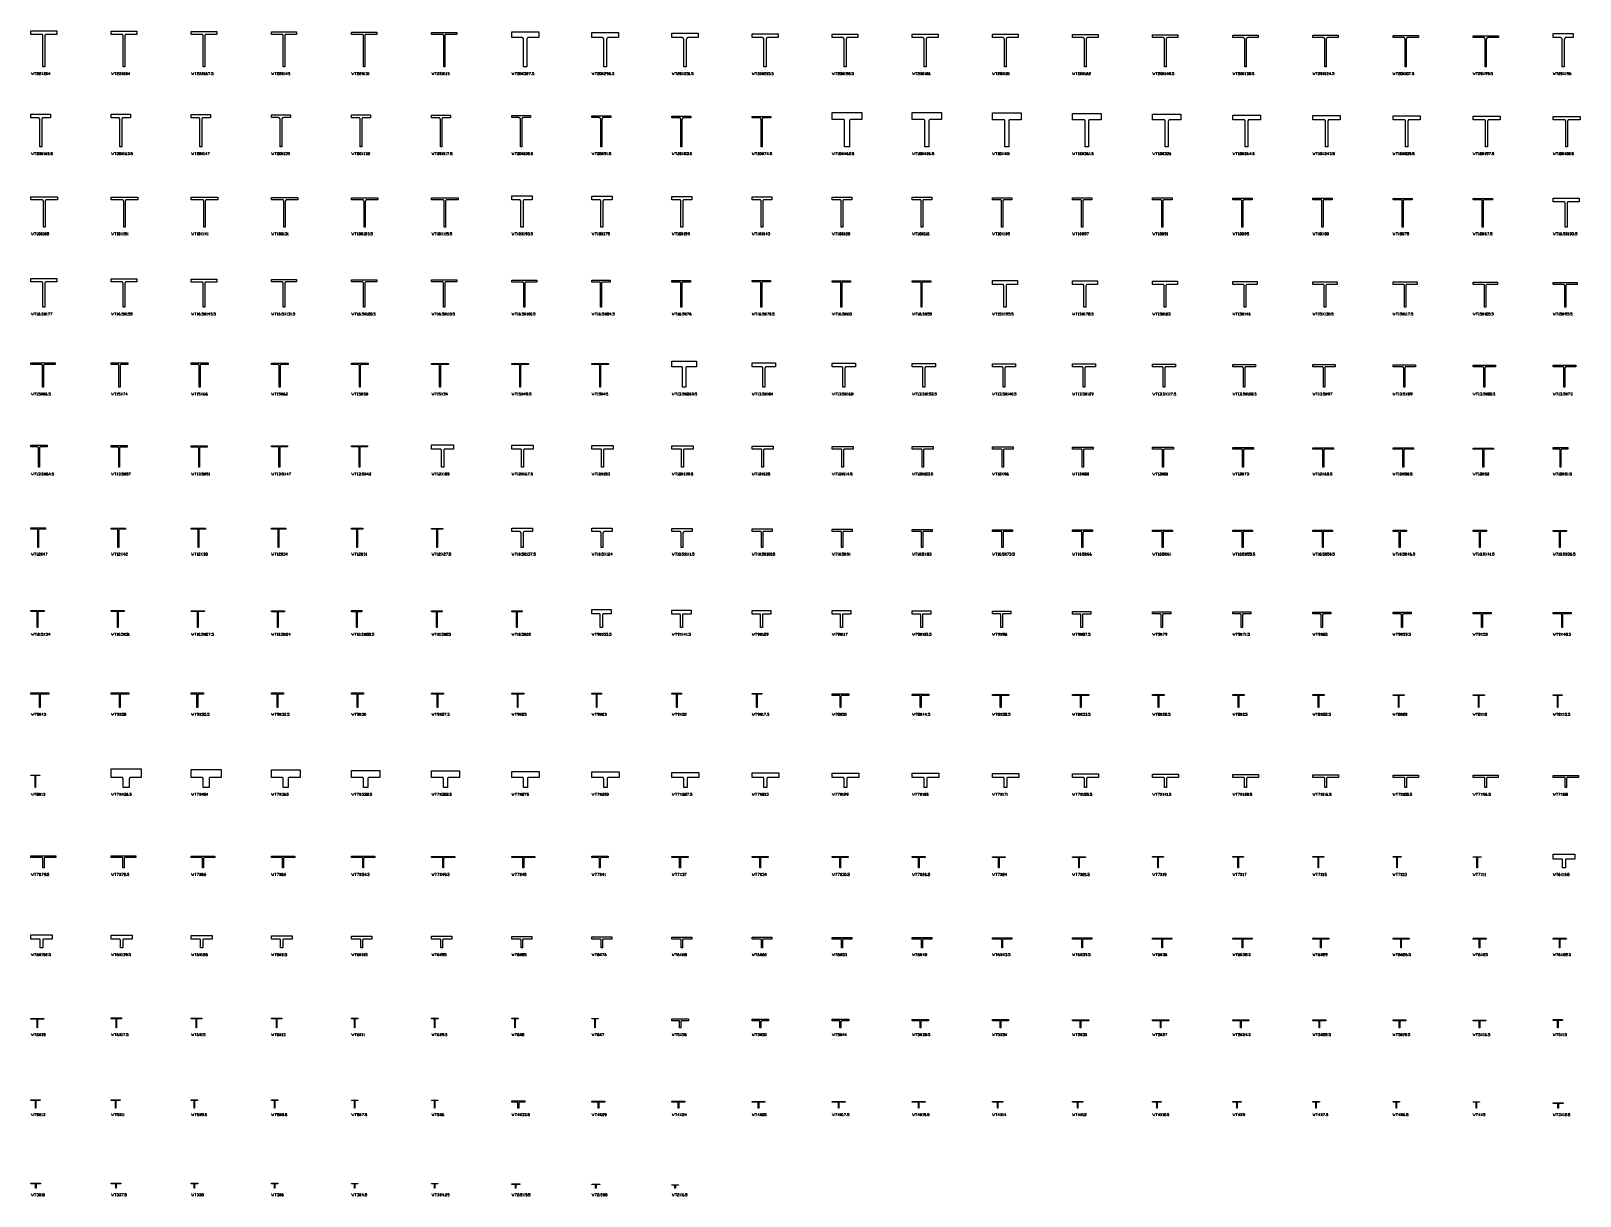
# Model space of a CAD drawing. Header units: inches. Extents: x 0 to 967, y -705 to 22.
import ezdxf

# ---------------------------------------------------------------- set-up
doc = ezdxf.new("R2010")
doc.units = ezdxf.units.IN
doc.header["$MEASUREMENT"] = 0
doc.layers.add('AISC_STEEL', color=7, linetype='Continuous')

msp = doc.modelspace()

# ---------------------------------------------------------------- linework, layer by layer
at = {"color": 3, "lineweight": 0}
for p, q in [((2.18, -3.5), (3.18, -3.5)), ((2.68, -3.5), (2.68, -5.01)), ((6.69, -5.01), (7.69, -3.5)), ((6.69, -3.5), (7.69, -5.01)), ((52.17, -3.5), (53.18, -3.5)), ((52.68, -3.5), (52.68, -5.01)), ((56.68, -5.01), (57.69, -3.5)), ((56.68, -3.5), (57.69, -5.01)), ((58.19, -5.01), (58.64, -5.01)), ((59.39, -4.25), (59.89, -4.25)), ((102.17, -3.5), (103.12, -3.5)), ((102.67, -3.5), (102.67, -5.01)), ((106.63, -5.01), (107.63, -3.5)), ((106.63, -3.5), (107.63, -5.01)), ((108.13, -5.01), (108.63, -5.01)), ((112.14, -5.01), (112.14, -4.76)), ((152.12, -3.5), (153.12, -3.5)), ((152.62, -3.5), (152.62, -5.01)), ((156.62, -5.01), (157.63, -3.5)), ((156.62, -3.5), (157.63, -5.01)), ((158.13, -5.01), (158.63, -5.01)), ((202.11, -3.5), (203.11, -3.5)), ((202.61, -3.5), (202.61, -5.01)), ((206.62, -5.01), (207.62, -3.5)), ((206.62, -3.5), (207.62, -5.01)), ((208.12, -5.01), (208.62, -5.01)), ((210.63, -5.01), (211.13, -5.01)), ((252.11, -3.5), (253.11, -3.5)), ((252.61, -3.5), (252.61, -5.01)), ((256.62, -5.01), (257.62, -3.5)), ((256.62, -3.5), (257.62, -5.01)), ((258.12, -5.01), (258.62, -5.01)), ((259.12, -5.01), (259.57, -5.01)), ((302.1, -3.5), (303.11, -3.5)), ((302.6, -3.5), (302.6, -5.01)), ((306.31, -5.01), (307.31, -3.5)), ((306.31, -3.5), (307.31, -5.01)), ((312.32, -5.01), (312.32, -4.76)), ((352.05, -3.5), (353.05, -3.5)), ((352.55, -3.5), (352.55, -5.01)), ((356.31, -5.01), (357.31, -3.5)), ((356.31, -3.5), (357.31, -5.01)), ((362.32, -5.01), (362.32, -4.76)), ((402.04, -3.5), (403.05, -3.5)), ((402.55, -3.5), (402.55, -5.01)), ((406.3, -5.01), (407.3, -3.5)), ((406.3, -3.5), (407.3, -5.01)), ((410.81, -5.01), (411.31, -5.01)), ((411.81, -5.01), (411.81, -4.76)), ((452.04, -3.5), (453.04, -3.5)), ((452.54, -3.5), (452.54, -5.01)), ((456.3, -5.01), (457.3, -3.5)), ((456.3, -3.5), (457.3, -5.01)), ((459.3, -5.01), (459.8, -5.01)), ((461.76, -5.01), (461.76, -4.76)), ((502.04, -3.5), (503.04, -3.5)), ((502.54, -3.5), (502.54, -5.01)), ((506.24, -5.01), (507.25, -3.5)), ((506.24, -3.5), (507.25, -5.01)), ((507.75, -5.01), (508.25, -5.01)), ((510.5, -4.25), (511, -4.25)), ((511.75, -5.01), (511.75, -4.76)), ((551.98, -3.5), (552.98, -3.5)), ((552.48, -3.5), (552.48, -5.01)), ((556.24, -5.01), (557.24, -3.5)), ((556.24, -3.5), (557.24, -5.01)), ((557.74, -5.01), (558.24, -5.01)), ((558.99, -4.25), (559.5, -4.25)), ((601.98, -3.5), (602.98, -3.5)), ((602.48, -3.5), (602.48, -5.01)), ((606.24, -5.01), (607.24, -3.5)), ((606.24, -3.5), (607.24, -5.01)), ((607.74, -5.01), (608.24, -5.01)), ((608.99, -4.25), (609.49, -4.25)), ((610.24, -5.01), (610.74, -5.01)), ((651.97, -3.5), (652.97, -3.5)), ((652.47, -3.5), (652.47, -5.01)), ((656.23, -5.01), (657.23, -3.5)), ((656.23, -3.5), (657.23, -5.01)), ((657.73, -5.01), (658.23, -5.01)), ((701.97, -3.5), (702.97, -3.5)), ((702.47, -3.5), (702.47, -5.01)), ((706.23, -5.01), (707.18, -3.5)), ((706.23, -3.5), (707.18, -5.01)), ((707.68, -5.01), (708.18, -5.01)), ((710.43, -4.25), (710.94, -4.25)), ((711.69, -5.01), (711.69, -4.76)), ((751.91, -3.5), (752.92, -3.5)), ((752.41, -3.5), (752.41, -5.01)), ((756.17, -5.01), (757.17, -3.5)), ((756.17, -3.5), (757.17, -5.01)), ((757.68, -5.01), (758.18, -5.01)), ((760.43, -4.25), (760.93, -4.25)), ((761.68, -5.01), (761.68, -4.76)), ((801.91, -3.5), (802.91, -3.5)), ((802.41, -3.5), (802.41, -5.01)), ((806.17, -5.01), (807.17, -3.5)), ((806.17, -3.5), (807.17, -5.01)), ((807.67, -5.01), (808.17, -5.01)), ((811.68, -5.01), (811.68, -4.76)), ((851.91, -3.5), (852.91, -3.5)), ((852.41, -3.5), (852.41, -5.01)), ((856.16, -5.01), (857.17, -3.5)), ((856.16, -3.5), (857.17, -5.01)), ((857.67, -5.01), (858.17, -5.01)), ((861.42, -5.01), (861.42, -4.76)), ((901.9, -3.5), (902.9, -3.5)), ((902.4, -3.5), (902.4, -5.01)), ((906.16, -5.01), (907.16, -3.5)), ((906.16, -3.5), (907.16, -5.01)), ((910.62, -5.01), (910.62, -4.76)), ((951.9, -3.5), (952.9, -3.5)), ((952.4, -3.5), (952.4, -5.01)), ((956.1, -5.01), (957.11, -3.5)), ((956.1, -3.5), (957.11, -5.01)), ((957.61, -5.01), (958.11, -5.01)), ((2.18, -53.5), (3.18, -53.5)), ((2.68, -53.5), (2.68, -55)), ((6.44, -55), (7.44, -53.5)), ((6.44, -53.5), (7.44, -55)), ((7.94, -55), (8.44, -55)), ((11.95, -55), (11.95, -54.75)), ((52.17, -53.5), (53.18, -53.5)), ((52.68, -53.5), (52.68, -55)), ((56.43, -55), (57.43, -53.5)), ((56.43, -53.5), (57.43, -55)), ((57.94, -55), (58.39, -55)), ((61.89, -55), (61.89, -54.75)), ((102.17, -53.5), (103.12, -53.5)), ((102.67, -53.5), (102.67, -55)), ((106.38, -55), (107.38, -53.5)), ((106.38, -53.5), (107.38, -55)), ((107.88, -55), (108.38, -55)), ((152.12, -53.5), (153.12, -53.5)), ((152.62, -53.5), (152.62, -55)), ((156.37, -55), (157.38, -53.5)), ((156.37, -53.5), (157.38, -55)), ((157.88, -55), (158.38, -55)), ((202.11, -53.5), (203.11, -53.5)), ((202.61, -53.5), (202.61, -55)), ((206.37, -55), (207.37, -53.5)), ((206.37, -53.5), (207.37, -55)), ((207.87, -55), (208.37, -55)), ((252.11, -53.5), (253.11, -53.5)), ((252.61, -53.5), (252.61, -55)), ((256.37, -55), (257.37, -53.5)), ((256.37, -53.5), (257.37, -55)), ((257.87, -55), (258.37, -55)), ((258.87, -55), (259.37, -55)), ((261.33, -55), (261.33, -54.75)), ((302.1, -53.5), (303.11, -53.5)), ((302.6, -53.5), (302.6, -55)), ((306.31, -55), (307.31, -53.5)), ((306.31, -53.5), (307.31, -55)), ((307.81, -55), (308.32, -55)), ((311.57, -55), (311.57, -54.75)), ((352.05, -53.5), (353.05, -53.5)), ((352.55, -53.5), (352.55, -55)), ((356.31, -55), (357.31, -53.5)), ((356.31, -53.5), (357.31, -55)), ((359.31, -55), (359.81, -55)), ((360.31, -55), (360.31, -54.75)), ((402.04, -53.5), (403.05, -53.5)), ((402.55, -53.5), (402.55, -55)), ((406.3, -55), (407.3, -53.5)), ((406.3, -53.5), (407.3, -55)), ((408.06, -54.25), (408.56, -54.25)), ((410.81, -55), (410.81, -54.75)), ((452.04, -53.5), (453.04, -53.5)), ((452.54, -53.5), (452.54, -55)), ((456.3, -55), (457.3, -53.5)), ((456.3, -53.5), (457.3, -55)), ((460.81, -55), (460.81, -54.75)), ((502.04, -53.5), (503.04, -53.5)), ((502.54, -53.5), (502.54, -55)), ((503.54, -55), (504.04, -55)), ((504.79, -54.25), (505.29, -54.25)), ((505.99, -55), (507, -53.5)), ((505.99, -53.5), (507, -55)), ((512, -55), (512, -54.75)), ((551.98, -53.5), (552.98, -53.5)), ((552.48, -53.5), (552.48, -55)), ((553.48, -55), (553.99, -55)), ((554.74, -54.25), (555.24, -54.25)), ((555.99, -55), (556.99, -53.5)), ((555.99, -53.5), (556.99, -55)), ((562, -55), (562, -54.75)), ((601.98, -53.5), (602.98, -53.5)), ((602.48, -53.5), (602.48, -55)), ((603.48, -55), (603.98, -55)), ((604.73, -54.25), (605.23, -54.25)), ((605.98, -55), (606.99, -53.5)), ((605.98, -53.5), (606.99, -55)), ((610.24, -55), (610.74, -55)), ((651.97, -53.5), (652.97, -53.5)), ((652.47, -53.5), (652.47, -55)), ((653.48, -55), (653.98, -55)), ((654.73, -54.25), (655.23, -54.25)), ((655.98, -55), (656.98, -53.5)), ((655.98, -53.5), (656.98, -55)), ((660.49, -55), (660.99, -55)), ((661.49, -55), (661.49, -54.75)), ((701.97, -53.5), (702.97, -53.5)), ((702.47, -53.5), (702.47, -55)), ((703.47, -55), (703.97, -55)), ((704.72, -54.25), (705.22, -54.25)), ((705.98, -55), (706.98, -53.5)), ((705.98, -53.5), (706.98, -55)), ((751.91, -53.5), (752.92, -53.5)), ((752.41, -53.5), (752.41, -55)), ((753.42, -55), (753.92, -55)), ((754.67, -54.25), (755.17, -54.25)), ((755.92, -55), (756.92, -53.5)), ((755.92, -53.5), (756.92, -55)), ((761.93, -55), (761.93, -54.75)), ((801.91, -53.5), (802.91, -53.5)), ((802.41, -53.5), (802.41, -55)), ((803.41, -55), (803.91, -55)), ((804.66, -54.25), (805.17, -54.25)), ((805.92, -55), (806.92, -53.5)), ((805.92, -53.5), (806.92, -55)), ((811.93, -55), (811.93, -54.75)), ((851.91, -53.5), (852.91, -53.5)), ((852.41, -53.5), (852.41, -55)), ((853.41, -55), (853.91, -55)), ((854.66, -54.25), (855.16, -54.25)), ((855.91, -55), (856.91, -53.5)), ((855.91, -53.5), (856.91, -55)), ((861.67, -55), (861.67, -54.75)), ((901.9, -53.5), (902.9, -53.5)), ((902.4, -53.5), (902.4, -55)), ((903.4, -55), (903.9, -55)), ((904.66, -54.25), (905.16, -54.25)), ((905.91, -55), (906.91, -53.5)), ((905.91, -53.5), (906.91, -55)), ((907.41, -55), (907.91, -55)), ((911.37, -55), (911.37, -54.75)), ((951.9, -53.5), (952.9, -53.5)), ((952.4, -53.5), (952.4, -55)), ((953.35, -55), (953.85, -55)), ((954.6, -54.25), (955.1, -54.25)), ((955.85, -55), (956.86, -53.5)), ((955.85, -53.5), (956.86, -55)), ((957.36, -55), (957.86, -55)), ((958.61, -54.25), (959.11, -54.25)), ((961.11, -55), (961.11, -54.75)), ((2.18, -103.49), (3.18, -103.49)), ((2.68, -103.49), (2.68, -105)), ((3.68, -105), (4.18, -105)), ((4.93, -104.25), (5.44, -104.25)), ((6.19, -105), (7.19, -103.49)), ((6.19, -103.49), (7.19, -105)), ((7.69, -105), (8.19, -105)), ((52.17, -103.49), (53.18, -103.49)), ((52.68, -103.49), (52.68, -105)), ((53.68, -105), (54.18, -105)), ((54.93, -104.25), (55.43, -104.25)), ((56.18, -105), (57.18, -103.49)), ((56.18, -103.49), (57.18, -105)), ((57.69, -105), (58.19, -105)), ((60.14, -105), (60.64, -105)), ((102.17, -103.49), (103.12, -103.49)), ((102.67, -103.49), (102.67, -105)), ((103.62, -105), (104.12, -105)), ((104.88, -104.25), (105.38, -104.25)), ((106.13, -105), (107.13, -103.49)), ((106.13, -103.49), (107.13, -105)), ((107.63, -105), (108.13, -105)), ((110.14, -105), (110.64, -105)), ((152.12, -103.49), (153.12, -103.49)), ((152.62, -103.49), (152.62, -105)), ((153.62, -105), (154.12, -105)), ((154.87, -104.25), (155.37, -104.25)), ((156.12, -105), (157.13, -103.49)), ((156.12, -103.49), (157.13, -105)), ((157.63, -105), (158.13, -105)), ((160.13, -105), (160.63, -105)), ((202.11, -103.49), (203.11, -103.49)), ((202.61, -103.49), (202.61, -105)), ((203.61, -105), (204.12, -105)), ((204.87, -104.25), (205.37, -104.25)), ((206.12, -105), (207.12, -103.49)), ((206.12, -103.49), (207.12, -105)), ((207.62, -105), (208.12, -105)), ((211.63, -105), (211.63, -104.75)), ((252.11, -103.49), (253.11, -103.49)), ((252.61, -103.49), (252.61, -105)), ((253.61, -105), (254.11, -105)), ((254.86, -104.25), (255.36, -104.25)), ((256.12, -105), (257.12, -103.49)), ((256.12, -103.49), (257.12, -105)), ((257.62, -105), (258.12, -105)), ((258.62, -105), (259.12, -105)), ((261.07, -105), (261.07, -104.75)), ((302.1, -103.49), (303.11, -103.49)), ((302.6, -103.49), (302.6, -105)), ((303.61, -105), (304.11, -105)), ((304.81, -104.25), (305.31, -104.25)), ((306.06, -105), (307.06, -103.49)), ((306.06, -103.49), (307.06, -105)), ((307.56, -105), (308.06, -105)), ((311.57, -105), (311.57, -104.75)), ((352.05, -103.49), (353.05, -103.49)), ((352.55, -103.49), (352.55, -105)), ((353.55, -105), (354.05, -105)), ((354.8, -104.25), (355.3, -104.25)), ((356.06, -105), (357.06, -103.49)), ((356.06, -103.49), (357.06, -105)), ((357.56, -105), (358.06, -105)), ((402.04, -103.49), (403.05, -103.49)), ((402.55, -103.49), (402.55, -105)), ((403.55, -105), (404.05, -105)), ((404.8, -104.25), (405.3, -104.25)), ((406.05, -105), (407.05, -103.49)), ((406.05, -103.49), (407.05, -105)), ((407.55, -105), (408.06, -105)), ((452.04, -103.49), (453.04, -103.49)), ((452.54, -103.49), (452.54, -105)), ((453.54, -105), (454.04, -105)), ((454.8, -104.25), (455.3, -104.25)), ((456.05, -105), (457.05, -103.49)), ((456.05, -103.49), (457.05, -105)), ((457.55, -105), (458.05, -105)), ((502.04, -103.49), (503.04, -103.49)), ((502.54, -103.49), (502.54, -105)), ((503.54, -105), (504.04, -105)), ((504.79, -104.25), (505.29, -104.25)), ((505.99, -105), (507, -103.49)), ((505.99, -103.49), (507, -105)), ((507.5, -105), (508, -105)), ((510.25, -104.25), (510.75, -104.25)), ((551.98, -103.49), (552.98, -103.49)), ((552.48, -103.49), (552.48, -105)), ((553.48, -105), (553.99, -105)), ((554.74, -104.25), (555.24, -104.25)), ((555.99, -105), (556.99, -103.49)), ((555.99, -103.49), (556.99, -105)), ((557.49, -105), (557.99, -105)), ((558.49, -105), (558.99, -105)), ((601.98, -103.49), (602.98, -103.49)), ((602.48, -103.49), (602.48, -105)), ((603.48, -105), (603.98, -105)), ((604.73, -104.25), (605.23, -104.25)), ((605.98, -105), (606.99, -103.49)), ((605.98, -103.49), (606.99, -105)), ((607.49, -105), (607.99, -105)), ((651.97, -103.49), (652.97, -103.49)), ((652.47, -103.49), (652.47, -105)), ((653.48, -105), (653.98, -105)), ((654.73, -104.25), (655.23, -104.25)), ((655.98, -105), (656.98, -103.49)), ((655.98, -103.49), (656.98, -105)), ((701.97, -103.49), (702.97, -103.49)), ((702.47, -103.49), (702.47, -105)), ((703.47, -105), (703.97, -105)), ((704.72, -104.25), (705.22, -104.25)), ((705.98, -105), (706.98, -103.49)), ((705.98, -103.49), (706.98, -105)), ((708.93, -105), (709.43, -105)), ((751.91, -103.49), (752.92, -103.49)), ((752.41, -103.49), (752.41, -105)), ((753.42, -105), (753.92, -105)), ((754.67, -104.25), (755.17, -104.25)), ((755.92, -105), (756.92, -103.49)), ((755.92, -103.49), (756.92, -105)), ((757.68, -104.25), (758.18, -104.25)), ((801.91, -103.49), (802.91, -103.49)), ((802.41, -103.49), (802.41, -105)), ((803.41, -105), (803.91, -105)), ((804.66, -104.25), (805.17, -104.25)), ((805.92, -105), (806.92, -103.49)), ((805.92, -103.49), (806.92, -105)), ((807.67, -104.25), (808.17, -104.25)), ((851.91, -103.49), (852.91, -103.49)), ((852.41, -103.49), (852.41, -105)), ((853.41, -105), (853.91, -105)), ((854.66, -104.25), (855.16, -104.25)), ((855.91, -105), (856.91, -103.49)), ((855.91, -103.49), (856.91, -105)), ((901.9, -103.49), (902.9, -103.49)), ((902.4, -103.49), (902.4, -105)), ((903.4, -105), (903.9, -105)), ((904.66, -104.25), (905.16, -104.25)), ((905.91, -105), (906.91, -103.49)), ((905.91, -103.49), (906.91, -105)), ((910.37, -105), (910.37, -104.75)), ((951.9, -103.49), (952.9, -103.49)), ((952.4, -103.49), (952.4, -105)), ((953.35, -105), (953.85, -105)), ((955.85, -105), (955.85, -104.75)), ((957.86, -105), (958.86, -103.49)), ((957.86, -103.49), (958.86, -105)), ((959.36, -105), (959.86, -105)), ((963.37, -105), (963.37, -104.75)), ((2.18, -153.49), (3.18, -153.49)), ((2.68, -153.49), (2.68, -154.99)), ((8.19, -154.99), (9.19, -153.49)), ((8.19, -153.49), (9.19, -154.99)), ((52.17, -153.49), (53.18, -153.49)), ((52.68, -153.49), (52.68, -154.99)), ((58.19, -154.99), (59.14, -153.49)), ((58.19, -153.49), (59.14, -154.99)), ((102.17, -153.49), (103.12, -153.49)), ((102.67, -153.49), (102.67, -154.99)), ((108.13, -154.99), (109.13, -153.49)), ((108.13, -153.49), (109.13, -154.99)), ((152.12, -153.49), (153.12, -153.49)), ((152.62, -153.49), (152.62, -154.99)), ((158.13, -154.99), (159.13, -153.49)), ((158.13, -153.49), (159.13, -154.99)), ((202.11, -153.49), (203.11, -153.49)), ((202.61, -153.49), (202.61, -154.99)), ((208.12, -154.99), (209.13, -153.49)), ((208.12, -153.49), (209.13, -154.99)), ((252.11, -153.49), (253.11, -153.49)), ((252.61, -153.49), (252.61, -154.99)), ((258.12, -154.99), (259.12, -153.49)), ((258.12, -153.49), (259.12, -154.99)), ((302.1, -153.49), (303.11, -153.49)), ((302.6, -153.49), (302.6, -154.99)), ((308.06, -154.99), (309.07, -153.49)), ((308.06, -153.49), (309.07, -154.99)), ((352.05, -153.49), (353.05, -153.49)), ((352.55, -153.49), (352.55, -154.99)), ((358.06, -154.99), (359.06, -153.49)), ((358.06, -153.49), (359.06, -154.99)), ((359.81, -154.24), (360.31, -154.24)), ((402.04, -153.49), (403.05, -153.49)), ((402.55, -153.49), (402.55, -154.99)), ((408.06, -154.99), (409.06, -153.49)), ((408.06, -153.49), (409.06, -154.99)), ((452.04, -153.49), (453.04, -153.49)), ((452.54, -153.49), (452.54, -154.99)), ((458.05, -154.99), (459.05, -153.49)), ((458.05, -153.49), (459.05, -154.99)), ((502.04, -153.49), (503.04, -153.49)), ((502.54, -153.49), (502.54, -154.99)), ((508, -154.99), (509, -153.49)), ((508, -153.49), (509, -154.99)), ((551.98, -153.49), (552.98, -153.49)), ((552.48, -153.49), (552.48, -154.99)), ((557.99, -154.99), (558.99, -153.49)), ((557.99, -153.49), (558.99, -154.99)), ((601.98, -153.49), (602.98, -153.49)), ((602.48, -153.49), (602.48, -154.99)), ((605.98, -154.99), (606.99, -153.49)), ((605.98, -153.49), (606.99, -154.99)), ((651.97, -153.49), (652.97, -153.49)), ((652.47, -153.49), (652.47, -154.99)), ((655.98, -154.99), (656.98, -153.49)), ((655.98, -153.49), (656.98, -154.99)), ((660.24, -154.24), (660.74, -154.24)), ((701.97, -153.49), (702.97, -153.49)), ((702.47, -153.49), (702.47, -154.99)), ((705.98, -154.99), (706.98, -153.49)), ((705.98, -153.49), (706.98, -154.99)), ((751.91, -153.49), (752.92, -153.49)), ((752.41, -153.49), (752.41, -154.99)), ((755.92, -154.99), (756.92, -153.49)), ((755.92, -153.49), (756.92, -154.99)), ((801.91, -153.49), (802.91, -153.49)), ((802.41, -153.49), (802.41, -154.99)), ((805.92, -154.99), (806.92, -153.49)), ((805.92, -153.49), (806.92, -154.99)), ((851.91, -153.49), (852.91, -153.49)), ((852.41, -153.49), (852.41, -154.99)), ((855.91, -154.99), (856.91, -153.49)), ((855.91, -153.49), (856.91, -154.99)), ((901.9, -153.49), (902.9, -153.49)), ((902.4, -153.49), (902.4, -154.99)), ((905.91, -154.99), (906.91, -153.49)), ((905.91, -153.49), (906.91, -154.99)), ((951.9, -153.49), (952.9, -153.49)), ((952.4, -153.49), (952.4, -154.99)), ((955.85, -154.99), (956.86, -153.49)), ((955.85, -153.49), (956.86, -154.99)), ((3.68, -154.99), (4.18, -154.99)), ((6.19, -154.99), (6.19, -154.74)), ((9.69, -154.99), (10.19, -154.99)), ((53.68, -154.99), (54.18, -154.99)), ((56.18, -154.99), (56.18, -154.74)), ((59.64, -154.99), (60.14, -154.99)), ((103.62, -154.99), (104.12, -154.99)), ((106.13, -154.99), (106.13, -154.74)), ((109.63, -154.99), (110.14, -154.99)), ((113.64, -154.99), (113.64, -154.74)), ((153.62, -154.99), (154.12, -154.99)), ((156.12, -154.99), (156.12, -154.74)), ((159.63, -154.99), (160.13, -154.99)), ((162.14, -154.99), (162.64, -154.99)), ((163.14, -154.99), (163.14, -154.74)), ((203.61, -154.99), (204.12, -154.99)), ((206.12, -154.99), (206.12, -154.74)), ((209.63, -154.99), (210.13, -154.99)), ((213.38, -154.99), (213.38, -154.74)), ((253.61, -154.99), (254.11, -154.99)), ((256.12, -154.99), (256.12, -154.74)), ((259.57, -154.99), (260.07, -154.99)), ((260.57, -154.99), (261.07, -154.99)), ((262.83, -154.99), (262.83, -154.74)), ((303.61, -154.99), (304.11, -154.99)), ((306.06, -154.99), (306.06, -154.74)), ((309.57, -154.99), (310.07, -154.99)), ((313.07, -154.99), (313.07, -154.74)), ((353.55, -154.99), (354.05, -154.99)), ((356.06, -154.99), (356.06, -154.74)), ((362.57, -154.99), (362.57, -154.74)), ((403.55, -154.99), (404.05, -154.99)), ((406.05, -154.99), (406.05, -154.74)), ((453.54, -154.99), (454.04, -154.99)), ((456.05, -154.99), (456.05, -154.74)), ((462.26, -154.99), (462.26, -154.74)), ((503.54, -154.99), (504.04, -154.99)), ((505.99, -154.99), (505.99, -154.74)), ((553.48, -154.99), (553.99, -154.99)), ((555.99, -154.99), (555.99, -154.74)), ((603.48, -154.99), (603.98, -154.99)), ((607.49, -154.99), (607.99, -154.99)), ((611.5, -154.99), (611.5, -154.74)), ((653.48, -154.99), (653.98, -154.99)), ((657.48, -154.99), (657.98, -154.99)), ((661.49, -154.99), (661.49, -154.74)), ((703.47, -154.99), (703.97, -154.99)), ((707.43, -154.99), (707.93, -154.99)), ((753.42, -154.99), (753.92, -154.99)), ((757.42, -154.99), (757.93, -154.99)), ((803.41, -154.99), (803.91, -154.99)), ((807.42, -154.99), (807.92, -154.99)), ((811.18, -154.99), (811.18, -154.74)), ((853.41, -154.99), (853.91, -154.99)), ((857.42, -154.99), (857.92, -154.99)), ((858.42, -154.99), (858.92, -154.99)), ((860.92, -154.99), (860.92, -154.74)), ((903.4, -154.99), (903.9, -154.99)), ((907.41, -154.99), (907.91, -154.99)), ((911.12, -154.99), (911.12, -154.74)), ((953.35, -154.99), (953.85, -154.99)), ((960.36, -154.99), (960.36, -154.74)), ((2.18, -203.49), (3.18, -203.49)), ((2.68, -203.49), (2.68, -204.99)), ((3.68, -204.99), (4.18, -204.99)), ((6.19, -204.99), (7.19, -203.49)), ((6.19, -203.49), (7.19, -204.99)), ((7.94, -204.24), (8.44, -204.24)), ((10.7, -204.99), (10.7, -204.74)), ((52.17, -203.49), (53.18, -203.49)), ((52.68, -203.49), (52.68, -204.99)), ((53.68, -204.99), (54.18, -204.99)), ((56.18, -204.99), (57.18, -203.49)), ((56.18, -203.49), (57.18, -204.99)), ((102.17, -203.49), (103.12, -203.49)), ((102.67, -203.49), (102.67, -204.99)), ((103.62, -204.99), (104.12, -204.99)), ((106.13, -204.99), (107.13, -203.49)), ((106.13, -203.49), (107.13, -204.99)), ((152.12, -203.49), (153.12, -203.49)), ((152.62, -203.49), (152.62, -204.99)), ((153.62, -204.99), (154.12, -204.99)), ((156.12, -204.99), (157.13, -203.49)), ((156.12, -203.49), (157.13, -204.99)), ((202.11, -203.49), (203.11, -203.49)), ((202.61, -203.49), (202.61, -204.99)), ((203.61, -204.99), (204.12, -204.99)), ((206.12, -204.99), (207.12, -203.49)), ((206.12, -203.49), (207.12, -204.99)), ((209.38, -204.24), (209.88, -204.24)), ((252.11, -203.49), (253.11, -203.49)), ((252.61, -203.49), (252.61, -204.99)), ((253.61, -204.99), (254.11, -204.99)), ((256.12, -204.99), (257.12, -203.49)), ((256.12, -203.49), (257.12, -204.99)), ((302.1, -203.49), (303.11, -203.49)), ((302.6, -203.49), (302.6, -204.99)), ((303.61, -204.99), (304.11, -204.99)), ((306.06, -204.99), (307.06, -203.49)), ((306.06, -203.49), (307.06, -204.99)), ((310.57, -204.99), (310.57, -204.74)), ((352.05, -203.49), (353.05, -203.49)), ((352.55, -203.49), (352.55, -204.99)), ((353.55, -204.99), (354.05, -204.99)), ((356.06, -204.99), (357.06, -203.49)), ((356.06, -203.49), (357.06, -204.99)), ((402.04, -203.49), (403.05, -203.49)), ((402.55, -203.49), (402.55, -204.99)), ((403.55, -204.99), (404.05, -204.99)), ((406.05, -204.99), (406.05, -204.74)), ((408.06, -204.99), (409.06, -203.49)), ((408.06, -203.49), (409.06, -204.99)), ((414.07, -204.99), (414.07, -204.74)), ((452.04, -203.49), (453.04, -203.49)), ((452.54, -203.49), (452.54, -204.99)), ((453.54, -204.99), (454.04, -204.99)), ((456.05, -204.99), (456.05, -204.74)), ((458.05, -204.99), (459.05, -203.49)), ((458.05, -203.49), (459.05, -204.99)), ((459.55, -204.99), (460.06, -204.99)), ((460.81, -204.24), (461.26, -204.24)), ((502.04, -203.49), (503.04, -203.49)), ((502.54, -203.49), (502.54, -204.99)), ((503.54, -204.99), (504.04, -204.99)), ((505.99, -204.99), (505.99, -204.74)), ((508, -204.99), (509, -203.49)), ((508, -203.49), (509, -204.99)), ((509.5, -204.99), (510, -204.99)), ((512.26, -204.24), (512.76, -204.24)), ((551.98, -203.49), (552.98, -203.49)), ((552.48, -203.49), (552.48, -204.99)), ((553.48, -204.99), (553.99, -204.99)), ((555.99, -204.99), (555.99, -204.74)), ((557.99, -204.99), (558.99, -203.49)), ((557.99, -203.49), (558.99, -204.99)), ((559.5, -204.99), (560, -204.99)), ((563.5, -204.99), (563.5, -204.74)), ((601.98, -203.49), (602.98, -203.49)), ((602.48, -203.49), (602.48, -204.99)), ((603.48, -204.99), (603.98, -204.99)), ((605.98, -204.99), (605.98, -204.74)), ((607.99, -204.99), (608.99, -203.49)), ((607.99, -203.49), (608.99, -204.99)), ((609.49, -204.99), (609.99, -204.99)), ((613.25, -204.99), (613.25, -204.74)), ((651.97, -203.49), (652.97, -203.49)), ((652.47, -203.49), (652.47, -204.99)), ((653.48, -204.99), (653.98, -204.99)), ((655.98, -204.99), (655.98, -204.74)), ((657.98, -204.99), (658.99, -203.49)), ((657.98, -203.49), (658.99, -204.99)), ((659.49, -204.99), (659.99, -204.99)), ((701.97, -203.49), (702.97, -203.49)), ((702.47, -203.49), (702.47, -204.99)), ((703.47, -204.99), (703.97, -204.99)), ((705.98, -204.99), (705.98, -204.74)), ((707.93, -204.99), (708.93, -203.49)), ((707.93, -203.49), (708.93, -204.99)), ((709.43, -204.99), (709.93, -204.99)), ((710.43, -204.99), (710.94, -204.99)), ((712.94, -204.99), (712.94, -204.74)), ((751.91, -203.49), (752.92, -203.49)), ((752.41, -203.49), (752.41, -204.99)), ((753.42, -204.99), (753.92, -204.99)), ((755.92, -204.99), (755.92, -204.74)), ((757.93, -204.99), (758.93, -203.49)), ((757.93, -203.49), (758.93, -204.99)), ((759.43, -204.99), (759.93, -204.99)), ((761.93, -204.24), (762.43, -204.24)), ((763.19, -204.99), (763.19, -204.74)), ((801.91, -203.49), (802.91, -203.49)), ((802.41, -203.49), (802.41, -204.99)), ((803.41, -204.99), (803.91, -204.99)), ((805.92, -204.99), (805.92, -204.74)), ((807.92, -204.99), (808.92, -203.49)), ((807.92, -203.49), (808.92, -204.99)), ((851.91, -203.49), (852.91, -203.49)), ((852.41, -203.49), (852.41, -204.99)), ((853.41, -204.99), (853.91, -204.99)), ((855.91, -204.99), (855.91, -204.74)), ((857.92, -204.99), (858.92, -203.49)), ((857.92, -203.49), (858.92, -204.99)), ((859.67, -204.24), (860.17, -204.24)), ((901.9, -203.49), (902.9, -203.49)), ((902.4, -203.49), (902.4, -204.99)), ((903.4, -204.99), (903.9, -204.99)), ((905.91, -204.99), (905.91, -204.74)), ((907.91, -204.99), (908.86, -203.49)), ((907.91, -203.49), (908.86, -204.99)), ((909.62, -204.24), (910.12, -204.24)), ((912.12, -204.99), (912.12, -204.74)), ((951.9, -203.49), (952.9, -203.49)), ((952.4, -203.49), (952.4, -204.99)), ((953.35, -204.99), (953.85, -204.99)), ((955.85, -204.99), (955.85, -204.74)), ((957.86, -204.99), (958.86, -203.49)), ((957.86, -203.49), (958.86, -204.99)), ((2.18, -253.48), (3.18, -253.48)), ((2.68, -253.48), (2.68, -254.98)), ((3.68, -254.98), (4.18, -254.98)), ((6.19, -254.98), (6.19, -254.73)), ((8.19, -254.98), (9.19, -253.48)), ((8.19, -253.48), (9.19, -254.98)), ((12.7, -254.98), (12.7, -254.73)), ((52.17, -253.48), (53.18, -253.48)), ((52.68, -253.48), (52.68, -254.98)), ((53.68, -254.98), (54.18, -254.98)), ((56.18, -254.98), (56.18, -254.73)), ((58.19, -254.98), (59.14, -253.48)), ((58.19, -253.48), (59.14, -254.98)), ((102.17, -253.48), (103.12, -253.48)), ((102.67, -253.48), (102.67, -254.98)), ((103.62, -254.98), (104.12, -254.98)), ((106.13, -254.98), (106.13, -254.73)), ((108.13, -254.98), (109.13, -253.48)), ((108.13, -253.48), (109.13, -254.98)), ((111.14, -254.98), (111.64, -254.98)), ((152.12, -253.48), (153.12, -253.48)), ((152.62, -253.48), (152.62, -254.98)), ((153.62, -254.98), (154.12, -254.98)), ((156.12, -254.98), (156.12, -254.73)), ((158.13, -254.98), (159.13, -253.48)), ((158.13, -253.48), (159.13, -254.98)), ((202.11, -253.48), (203.11, -253.48)), ((202.61, -253.48), (202.61, -254.98)), ((203.61, -254.98), (204.12, -254.98)), ((206.12, -254.98), (206.12, -254.73)), ((208.12, -254.98), (209.13, -253.48)), ((208.12, -253.48), (209.13, -254.98)), ((252.11, -253.48), (253.11, -253.48)), ((252.61, -253.48), (252.61, -254.98)), ((253.61, -254.98), (254.11, -254.98)), ((256.12, -254.98), (257.12, -253.48)), ((256.12, -253.48), (257.12, -254.98)), ((257.62, -254.98), (258.12, -254.98)), ((258.87, -254.23), (259.37, -254.23)), ((302.1, -253.48), (303.11, -253.48)), ((302.6, -253.48), (302.6, -254.98)), ((303.61, -254.98), (304.11, -254.98)), ((306.06, -254.98), (307.06, -253.48)), ((306.06, -253.48), (307.06, -254.98)), ((307.56, -254.98), (308.06, -254.98)), ((311.57, -254.98), (311.57, -254.73)), ((352.05, -253.48), (353.05, -253.48)), ((352.55, -253.48), (352.55, -254.98)), ((353.55, -254.98), (354.05, -254.98)), ((356.06, -254.98), (357.06, -253.48)), ((356.06, -253.48), (357.06, -254.98)), ((357.56, -254.98), (358.06, -254.98)), ((402.04, -253.48), (403.05, -253.48)), ((402.55, -253.48), (402.55, -254.98)), ((403.55, -254.98), (404.05, -254.98)), ((406.05, -254.98), (407.05, -253.48)), ((406.05, -253.48), (407.05, -254.98)), ((407.55, -254.98), (408.06, -254.98)), ((411.56, -254.98), (411.56, -254.73)), ((452.04, -253.48), (453.04, -253.48)), ((452.54, -253.48), (452.54, -254.98)), ((453.54, -254.98), (454.04, -254.98)), ((456.05, -254.98), (457.05, -253.48)), ((456.05, -253.48), (457.05, -254.98)), ((457.55, -254.98), (458.05, -254.98)), ((502.04, -253.48), (503.04, -253.48)), ((502.54, -253.48), (502.54, -254.98)), ((503.54, -254.98), (504.04, -254.98)), ((505.99, -254.98), (507, -253.48)), ((505.99, -253.48), (507, -254.98)), ((507.5, -254.98), (508, -254.98)), ((508.5, -254.98), (509, -254.98)), ((511, -254.98), (511, -254.73)), ((551.98, -253.48), (552.98, -253.48)), ((552.48, -253.48), (552.48, -254.98)), ((553.48, -254.98), (553.99, -254.98)), ((555.99, -254.98), (556.99, -253.48)), ((555.99, -253.48), (556.99, -254.98)), ((557.49, -254.98), (557.99, -254.98)), ((561.25, -254.98), (561.25, -254.73)), ((601.98, -253.48), (602.98, -253.48)), ((602.48, -253.48), (602.48, -254.98)), ((603.48, -254.98), (603.98, -254.98)), ((605.98, -254.98), (606.99, -253.48)), ((605.98, -253.48), (606.99, -254.98)), ((651.97, -253.48), (652.97, -253.48)), ((652.47, -253.48), (652.47, -254.98)), ((653.48, -254.98), (653.98, -254.98)), ((655.98, -254.98), (656.98, -253.48)), ((655.98, -253.48), (656.98, -254.98)), ((657.73, -254.23), (658.23, -254.23)), ((659.24, -254.23), (659.74, -254.23)), ((701.97, -253.48), (702.97, -253.48)), ((702.47, -253.48), (702.47, -254.98)), ((703.47, -254.98), (703.97, -254.98)), ((705.98, -254.98), (706.98, -253.48)), ((705.98, -253.48), (706.98, -254.98)), ((707.68, -254.23), (708.18, -254.23)), ((708.93, -254.98), (709.43, -254.98)), ((751.91, -253.48), (752.92, -253.48)), ((752.41, -253.48), (752.41, -254.98)), ((753.42, -254.98), (753.92, -254.98)), ((755.92, -254.98), (756.92, -253.48)), ((755.92, -253.48), (756.92, -254.98)), ((801.91, -253.48), (802.91, -253.48)), ((802.41, -253.48), (802.41, -254.98)), ((803.41, -254.98), (803.91, -254.98)), ((805.92, -254.98), (806.92, -253.48)), ((805.92, -253.48), (806.92, -254.98)), ((810.43, -254.98), (810.43, -254.73)), ((851.91, -253.48), (852.91, -253.48)), ((852.41, -253.48), (852.41, -254.98)), ((853.41, -254.98), (853.91, -254.98)), ((855.91, -254.98), (856.91, -253.48)), ((855.91, -253.48), (856.91, -254.98)), ((859.17, -254.23), (859.67, -254.23)), ((860.42, -254.98), (860.42, -254.73)), ((901.9, -253.48), (902.9, -253.48)), ((902.4, -253.48), (902.4, -254.98)), ((903.4, -254.98), (903.9, -254.98)), ((905.91, -254.98), (906.91, -253.48)), ((905.91, -253.48), (906.91, -254.98)), ((951.9, -253.48), (952.9, -253.48)), ((952.4, -253.48), (952.4, -254.98)), ((953.35, -254.98), (953.85, -254.98)), ((955.85, -254.98), (956.86, -253.48)), ((955.85, -253.48), (956.86, -254.98)), ((958.86, -254.98), (959.36, -254.98)), ((959.86, -254.98), (959.86, -254.73)), ((2.18, -303.48), (3.18, -303.48)), ((2.68, -303.48), (2.68, -304.98)), ((3.68, -304.98), (4.18, -304.98)), ((6.19, -304.98), (7.19, -303.48)), ((6.19, -303.48), (7.19, -304.98)), ((52.17, -303.48), (53.18, -303.48)), ((52.68, -303.48), (52.68, -304.98)), ((53.68, -304.98), (54.18, -304.98)), ((56.18, -304.98), (57.18, -303.48)), ((56.18, -303.48), (57.18, -304.98)), ((102.17, -303.48), (103.12, -303.48)), ((102.67, -303.48), (102.67, -304.98)), ((103.62, -304.98), (104.12, -304.98)), ((106.13, -304.98), (107.13, -303.48)), ((106.13, -303.48), (107.13, -304.98)), ((109.38, -304.23), (109.89, -304.23)), ((152.12, -303.48), (153.12, -303.48)), ((152.62, -303.48), (152.62, -304.98)), ((153.62, -304.98), (154.12, -304.98)), ((156.12, -304.98), (157.13, -303.48)), ((156.12, -303.48), (157.13, -304.98)), ((202.11, -303.48), (203.11, -303.48)), ((202.61, -303.48), (202.61, -304.98)), ((203.61, -304.98), (204.12, -304.98)), ((206.12, -304.98), (207.12, -303.48)), ((206.12, -303.48), (207.12, -304.98)), ((209.13, -304.98), (209.63, -304.98)), ((252.11, -303.48), (253.11, -303.48)), ((252.61, -303.48), (252.61, -304.98)), ((253.61, -304.98), (254.11, -304.98)), ((256.12, -304.98), (257.12, -303.48)), ((256.12, -303.48), (257.12, -304.98)), ((260.57, -304.98), (260.57, -304.73)), ((302.1, -303.48), (303.11, -303.48)), ((302.6, -303.48), (302.6, -304.98)), ((303.61, -304.98), (304.11, -304.98)), ((305.81, -304.98), (305.81, -304.73)), ((307.81, -304.98), (308.82, -303.48)), ((307.81, -303.48), (308.82, -304.98)), ((309.32, -304.98), (309.82, -304.98)), ((313.32, -304.98), (313.32, -304.73)), ((352.05, -303.48), (353.05, -303.48)), ((352.55, -303.48), (352.55, -304.98)), ((353.55, -304.98), (354.05, -304.98)), ((355.81, -304.98), (355.81, -304.73)), ((357.81, -304.98), (358.81, -303.48)), ((357.81, -303.48), (358.81, -304.98)), ((359.31, -304.98), (359.81, -304.98)), ((402.04, -303.48), (403.05, -303.48)), ((402.55, -303.48), (402.55, -304.98)), ((403.55, -304.98), (404.05, -304.98)), ((405.8, -304.98), (405.8, -304.73)), ((407.81, -304.98), (408.81, -303.48)), ((407.81, -303.48), (408.81, -304.98)), ((409.31, -304.98), (409.81, -304.98)), ((410.31, -304.98), (410.81, -304.98)), ((411.31, -304.98), (411.81, -304.98)), ((412.31, -304.98), (412.31, -304.73)), ((452.04, -303.48), (453.04, -303.48)), ((452.54, -303.48), (452.54, -304.98)), ((453.54, -304.98), (454.04, -304.98)), ((455.8, -304.98), (455.8, -304.73)), ((457.8, -304.98), (458.8, -303.48)), ((457.8, -303.48), (458.8, -304.98)), ((459.3, -304.98), (459.8, -304.98)), ((462.76, -304.98), (462.76, -304.73)), ((502.04, -303.48), (503.04, -303.48)), ((502.54, -303.48), (502.54, -304.98)), ((503.54, -304.98), (504.04, -304.98)), ((505.74, -304.98), (505.74, -304.73)), ((507.75, -304.98), (508.75, -303.48)), ((507.75, -303.48), (508.75, -304.98)), ((510.75, -304.98), (511.25, -304.98)), ((551.98, -303.48), (552.98, -303.48)), ((552.48, -303.48), (552.48, -304.98)), ((553.48, -304.98), (553.99, -304.98)), ((555.74, -304.98), (555.74, -304.73)), ((557.74, -304.98), (558.74, -303.48)), ((557.74, -303.48), (558.74, -304.98)), ((559.5, -304.23), (560, -304.23)), ((601.98, -303.48), (602.98, -303.48)), ((602.48, -303.48), (602.48, -304.98)), ((603.48, -304.98), (603.98, -304.98)), ((605.73, -304.98), (605.73, -304.73)), ((607.74, -304.98), (608.74, -303.48)), ((607.74, -303.48), (608.74, -304.98)), ((612.25, -304.98), (612.25, -304.73)), ((651.97, -303.48), (652.97, -303.48)), ((652.47, -303.48), (652.47, -304.98)), ((653.48, -304.98), (653.98, -304.98)), ((655.73, -304.98), (655.73, -304.73)), ((657.73, -304.98), (658.74, -303.48)), ((657.73, -303.48), (658.74, -304.98)), ((701.97, -303.48), (702.97, -303.48)), ((702.47, -303.48), (702.47, -304.98)), ((703.47, -304.98), (703.97, -304.98)), ((705.73, -304.98), (705.73, -304.73)), ((707.68, -304.98), (708.68, -303.48)), ((707.68, -303.48), (708.68, -304.98)), ((710.69, -304.98), (711.19, -304.98)), ((751.91, -303.48), (752.92, -303.48)), ((752.41, -303.48), (752.41, -304.98)), ((753.42, -304.98), (753.92, -304.98)), ((755.67, -304.98), (755.67, -304.73)), ((757.68, -304.98), (758.68, -303.48)), ((757.68, -303.48), (758.68, -304.98)), ((762.18, -304.98), (762.18, -304.73)), ((801.91, -303.48), (802.91, -303.48)), ((802.41, -303.48), (802.41, -304.98)), ((803.41, -304.98), (803.91, -304.98)), ((805.67, -304.98), (805.67, -304.73)), ((807.67, -304.98), (808.67, -303.48)), ((807.67, -303.48), (808.67, -304.98)), ((811.93, -304.98), (811.93, -304.73)), ((851.91, -303.48), (852.91, -303.48)), ((852.41, -303.48), (852.41, -304.98)), ((853.41, -304.98), (853.91, -304.98)), ((855.66, -304.98), (855.66, -304.73)), ((857.67, -304.98), (858.67, -303.48)), ((857.67, -303.48), (858.67, -304.98)), ((862.18, -304.98), (862.18, -304.73)), ((901.9, -303.48), (902.9, -303.48)), ((902.4, -303.48), (902.4, -304.98)), ((903.4, -304.98), (903.9, -304.98)), ((905.66, -304.98), (905.66, -304.73)), ((907.66, -304.98), (908.61, -303.48)), ((907.66, -303.48), (908.61, -304.98)), ((910.62, -304.98), (911.12, -304.98)), ((911.62, -304.98), (911.62, -304.73)), ((951.9, -303.48), (952.9, -303.48)), ((952.4, -303.48), (952.4, -304.98)), ((953.35, -304.98), (953.85, -304.98)), ((955.6, -304.98), (955.6, -304.73)), ((957.61, -304.98), (958.61, -303.48)), ((957.61, -303.48), (958.61, -304.98)), ((962.12, -304.98), (962.12, -304.73)), ((2.18, -353.47), (3.18, -353.47)), ((2.68, -353.47), (2.68, -354.98)), ((3.68, -354.98), (4.18, -354.98)), ((5.94, -354.98), (5.94, -354.73)), ((7.94, -354.98), (8.94, -353.47)), ((7.94, -353.47), (8.94, -354.98)), ((52.17, -353.47), (53.18, -353.47)), ((52.68, -353.47), (52.68, -354.98)), ((53.68, -354.98), (54.18, -354.98)), ((55.93, -354.98), (55.93, -354.73)), ((57.94, -354.98), (58.89, -353.47)), ((57.94, -353.47), (58.89, -354.98)), ((60.89, -354.98), (61.39, -354.98)), ((102.17, -353.47), (103.12, -353.47)), ((102.67, -353.47), (102.67, -354.98)), ((103.62, -354.98), (104.12, -354.98)), ((105.88, -354.98), (105.88, -354.73)), ((107.88, -354.98), (108.88, -353.47)), ((107.88, -353.47), (108.88, -354.98)), ((112.39, -354.98), (112.39, -354.73)), ((152.12, -353.47), (153.12, -353.47)), ((152.62, -353.47), (152.62, -354.98)), ((153.62, -354.98), (154.12, -354.98)), ((155.87, -354.98), (155.87, -354.73)), ((157.88, -354.98), (158.88, -353.47)), ((157.88, -353.47), (158.88, -354.98)), ((202.11, -353.47), (203.11, -353.47)), ((202.61, -353.47), (202.61, -354.98)), ((203.61, -354.98), (204.12, -354.98)), ((205.87, -354.98), (205.87, -354.73)), ((207.87, -354.98), (208.87, -353.47)), ((207.87, -353.47), (208.87, -354.98)), ((211.13, -354.22), (211.63, -354.22)), ((212.38, -354.98), (212.38, -354.73)), ((252.11, -353.47), (253.11, -353.47)), ((252.61, -353.47), (252.61, -354.98)), ((253.61, -354.98), (254.11, -354.98)), ((255.86, -354.98), (255.86, -354.73)), ((257.87, -354.98), (258.87, -353.47)), ((257.87, -353.47), (258.87, -354.98)), ((302.1, -353.47), (303.11, -353.47)), ((302.6, -353.47), (302.6, -354.98)), ((303.61, -354.98), (304.11, -354.98)), ((305.81, -354.98), (305.81, -354.73)), ((307.81, -354.98), (308.82, -353.47)), ((307.81, -353.47), (308.82, -354.98)), ((352.05, -353.47), (353.05, -353.47)), ((352.55, -353.47), (352.55, -354.98)), ((355.05, -354.98), (356.06, -353.47)), ((355.05, -353.47), (356.06, -354.98)), ((356.56, -354.98), (357.06, -354.98)), ((360.57, -354.98), (360.57, -354.73)), ((402.04, -353.47), (403.05, -353.47)), ((402.55, -353.47), (402.55, -354.98)), ((405.05, -354.98), (406.05, -353.47)), ((405.05, -353.47), (406.05, -354.98)), ((406.55, -354.98), (407.05, -354.98)), ((409.06, -354.98), (409.56, -354.98)), ((410.06, -354.98), (410.06, -354.73)), ((452.04, -353.47), (453.04, -353.47)), ((452.54, -353.47), (452.54, -354.98)), ((455.05, -354.98), (456.05, -353.47)), ((455.05, -353.47), (456.05, -354.98)), ((456.55, -354.98), (457.05, -354.98)), ((502.04, -353.47), (503.04, -353.47)), ((502.54, -353.47), (502.54, -354.98)), ((505.04, -354.98), (505.99, -353.47)), ((505.04, -353.47), (505.99, -354.98)), ((506.49, -354.98), (507, -354.98)), ((507.5, -354.98), (508, -354.98)), ((551.98, -353.47), (552.98, -353.47)), ((552.48, -353.47), (552.48, -354.98)), ((554.99, -354.98), (555.99, -353.47)), ((554.99, -353.47), (555.99, -354.98)), ((556.49, -354.98), (556.99, -354.98)), ((560.25, -354.98), (560.25, -354.73)), ((601.98, -353.47), (602.98, -353.47)), ((602.48, -353.47), (602.48, -354.98)), ((604.98, -354.98), (605.98, -353.47)), ((604.98, -353.47), (605.98, -354.98)), ((651.97, -353.47), (652.97, -353.47)), ((652.47, -353.47), (652.47, -354.98)), ((654.98, -354.98), (655.98, -353.47)), ((654.98, -353.47), (655.98, -354.98)), ((656.73, -354.22), (657.23, -354.22)), ((659.49, -354.98), (659.49, -354.73)), ((701.97, -353.47), (702.97, -353.47)), ((702.47, -353.47), (702.47, -354.98)), ((704.97, -354.98), (705.98, -353.47)), ((704.97, -353.47), (705.98, -354.98)), ((751.91, -353.47), (752.92, -353.47)), ((752.41, -353.47), (752.41, -354.98)), ((754.92, -354.98), (755.92, -353.47)), ((754.92, -353.47), (755.92, -354.98)), ((757.93, -354.98), (758.43, -354.98)), ((758.93, -354.98), (758.93, -354.73)), ((801.91, -353.47), (802.91, -353.47)), ((802.41, -353.47), (802.41, -354.98)), ((804.92, -354.98), (805.92, -353.47)), ((804.92, -353.47), (805.92, -354.98)), ((851.91, -353.47), (852.91, -353.47)), ((852.41, -353.47), (852.41, -354.98)), ((854.91, -354.98), (855.91, -353.47)), ((854.91, -353.47), (855.91, -354.98)), ((859.42, -354.98), (859.42, -354.73)), ((901.9, -353.47), (902.9, -353.47)), ((902.4, -353.47), (902.4, -354.98)), ((904.91, -354.98), (905.91, -353.47)), ((904.91, -353.47), (905.91, -354.98)), ((951.9, -353.47), (952.9, -353.47)), ((952.4, -353.47), (952.4, -354.98)), ((954.85, -354.98), (955.85, -353.47)), ((954.85, -353.47), (955.85, -354.98)), ((958.11, -354.22), (958.61, -354.22)), ((959.36, -354.98), (959.36, -354.73)), ((2.18, -403.47), (3.18, -403.47)), ((2.68, -403.47), (2.68, -404.97)), ((5.18, -404.97), (6.19, -403.47)), ((5.18, -403.47), (6.19, -404.97)), ((52.17, -403.47), (53.18, -403.47)), ((52.68, -403.47), (52.68, -404.97)), ((55.18, -404.97), (56.18, -403.47)), ((55.18, -403.47), (56.18, -404.97)), ((58.39, -404.22), (58.89, -404.22)), ((102.17, -403.47), (103.12, -403.47)), ((102.67, -403.47), (102.67, -404.97)), ((105.13, -404.97), (106.13, -403.47)), ((105.13, -403.47), (106.13, -404.97)), ((109.63, -404.97), (109.63, -404.72)), ((152.12, -403.47), (153.12, -403.47)), ((152.62, -403.47), (152.62, -404.97)), ((155.12, -404.97), (156.12, -403.47)), ((155.12, -403.47), (156.12, -404.97)), ((159.63, -404.97), (159.63, -404.72)), ((202.11, -403.47), (203.11, -403.47)), ((202.61, -403.47), (202.61, -404.97)), ((205.12, -404.97), (206.12, -403.47)), ((205.12, -403.47), (206.12, -404.97)), ((252.11, -403.47), (253.11, -403.47)), ((252.61, -403.47), (252.61, -404.97)), ((255.11, -404.97), (256.12, -403.47)), ((255.11, -403.47), (256.12, -404.97)), ((259.57, -404.97), (259.57, -404.72)), ((302.1, -403.47), (303.11, -403.47)), ((302.6, -403.47), (302.6, -404.97)), ((305.06, -404.97), (306.06, -403.47)), ((305.06, -403.47), (306.06, -404.97)), ((352.05, -403.47), (353.05, -403.47)), ((352.55, -403.47), (352.55, -404.97)), ((355.05, -404.97), (356.06, -403.47)), ((355.05, -403.47), (356.06, -404.97)), ((402.04, -403.47), (403.05, -403.47)), ((402.55, -403.47), (402.55, -404.97)), ((405.05, -404.97), (406.05, -403.47)), ((405.05, -403.47), (406.05, -404.97)), ((452.04, -403.47), (453.04, -403.47)), ((452.54, -403.47), (452.54, -404.97)), ((455.05, -404.97), (456.05, -403.47)), ((455.05, -403.47), (456.05, -404.97)), ((456.55, -404.97), (457.05, -404.97)), ((459.05, -404.97), (459.05, -404.72)), ((502.04, -403.47), (503.04, -403.47)), ((502.54, -403.47), (502.54, -404.97)), ((503.79, -404.22), (504.29, -404.22)), ((505.04, -404.97), (505.99, -403.47)), ((505.04, -403.47), (505.99, -404.97)), ((551.98, -403.47), (552.98, -403.47)), ((552.48, -403.47), (552.48, -404.97)), ((553.73, -404.22), (554.24, -404.22)), ((554.99, -404.97), (555.99, -403.47)), ((554.99, -403.47), (555.99, -404.97)), ((559.5, -404.97), (559.5, -404.72)), ((601.98, -403.47), (602.98, -403.47)), ((602.48, -403.47), (602.48, -404.97)), ((603.73, -404.22), (604.23, -404.22)), ((604.98, -404.97), (605.98, -403.47)), ((604.98, -403.47), (605.98, -404.97)), ((608.24, -404.22), (608.74, -404.22)), ((609.49, -404.97), (609.49, -404.72)), ((651.97, -403.47), (652.97, -403.47)), ((652.47, -403.47), (652.47, -404.97)), ((653.73, -404.22), (654.23, -404.22)), ((654.98, -404.97), (655.98, -403.47)), ((654.98, -403.47), (655.98, -404.97)), ((659.49, -404.97), (659.49, -404.72)), ((701.97, -403.47), (702.97, -403.47)), ((702.47, -403.47), (702.47, -404.97)), ((703.72, -404.22), (704.22, -404.22)), ((704.97, -404.97), (705.98, -403.47)), ((704.97, -403.47), (705.98, -404.97)), ((708.18, -404.22), (708.68, -404.22)), ((709.43, -404.97), (709.43, -404.72)), ((751.91, -403.47), (752.92, -403.47)), ((752.41, -403.47), (752.41, -404.97)), ((753.67, -404.22), (754.17, -404.22)), ((754.92, -404.97), (755.92, -403.47)), ((754.92, -403.47), (755.92, -404.97)), ((801.91, -403.47), (802.91, -403.47)), ((802.41, -403.47), (802.41, -404.97)), ((803.66, -404.22), (804.16, -404.22)), ((804.92, -404.97), (805.92, -403.47)), ((804.92, -403.47), (805.92, -404.97)), ((809.42, -404.97), (809.42, -404.72)), ((851.91, -403.47), (852.91, -403.47)), ((852.41, -403.47), (852.41, -404.97)), ((853.66, -404.22), (854.16, -404.22)), ((854.91, -404.97), (855.91, -403.47)), ((854.91, -403.47), (855.91, -404.97)), ((901.9, -403.47), (902.9, -403.47)), ((902.4, -403.47), (902.4, -404.97)), ((903.65, -404.22), (904.16, -404.22)), ((904.91, -404.97), (905.91, -403.47)), ((904.91, -403.47), (905.91, -404.97)), ((906.41, -404.97), (906.91, -404.97)), ((907.66, -404.22), (908.16, -404.22)), ((951.9, -403.47), (952.9, -403.47)), ((952.4, -403.47), (952.4, -404.97)), ((953.6, -404.22), (954.1, -404.22)), ((954.85, -404.97), (955.85, -403.47)), ((954.85, -403.47), (955.85, -404.97)), ((956.36, -404.97), (956.86, -404.97)), ((958.86, -404.97), (958.86, -404.72)), ((2.18, -453.46), (3.18, -453.46)), ((2.68, -453.46), (2.68, -454.97)), ((3.93, -454.22), (4.43, -454.22)), ((5.18, -454.97), (6.19, -453.46)), ((5.18, -453.46), (6.19, -454.97)), ((52.17, -453.46), (53.18, -453.46)), ((52.68, -453.46), (52.68, -454.97)), ((55.18, -454.97), (56.18, -453.46)), ((55.18, -453.46), (56.18, -454.97)), ((102.17, -453.46), (103.12, -453.46)), ((102.67, -453.46), (102.67, -454.97)), ((105.13, -454.97), (106.13, -453.46)), ((105.13, -453.46), (106.13, -454.97)), ((152.12, -453.46), (153.12, -453.46)), ((152.62, -453.46), (152.62, -454.97)), ((155.12, -454.97), (156.12, -453.46)), ((155.12, -453.46), (156.12, -454.97)), ((202.11, -453.46), (203.11, -453.46)), ((202.61, -453.46), (202.61, -454.97)), ((205.12, -454.97), (206.12, -453.46)), ((205.12, -453.46), (206.12, -454.97)), ((252.11, -453.46), (253.11, -453.46)), ((252.61, -453.46), (252.61, -454.97)), ((255.11, -454.97), (256.12, -453.46)), ((255.11, -453.46), (256.12, -454.97)), ((302.1, -453.46), (303.11, -453.46)), ((302.6, -453.46), (302.6, -454.97)), ((305.06, -454.97), (306.06, -453.46)), ((305.06, -453.46), (306.06, -454.97)), ((352.05, -453.46), (353.05, -453.46)), ((352.55, -453.46), (352.55, -454.97)), ((355.05, -454.97), (356.06, -453.46)), ((355.05, -453.46), (356.06, -454.97)), ((402.04, -453.46), (403.05, -453.46)), ((402.55, -453.46), (402.55, -454.97)), ((405.05, -454.97), (406.05, -453.46)), ((405.05, -453.46), (406.05, -454.97)), ((452.04, -453.46), (453.04, -453.46)), ((452.54, -453.46), (452.54, -454.97)), ((455.05, -454.97), (456.05, -453.46)), ((455.05, -453.46), (456.05, -454.97)), ((502.04, -453.46), (503.04, -453.46)), ((502.54, -453.46), (502.54, -454.97)), ((505.04, -454.97), (505.99, -453.46)), ((505.04, -453.46), (505.99, -454.97)), ((551.98, -453.46), (552.98, -453.46)), ((552.48, -453.46), (552.48, -454.97)), ((554.99, -454.97), (555.99, -453.46)), ((554.99, -453.46), (555.99, -454.97)), ((557.74, -454.22), (558.24, -454.22)), ((601.98, -453.46), (602.98, -453.46)), ((602.48, -453.46), (602.48, -454.97)), ((604.98, -454.97), (605.98, -453.46)), ((604.98, -453.46), (605.98, -454.97)), ((651.97, -453.46), (652.97, -453.46)), ((652.47, -453.46), (652.47, -454.97)), ((654.98, -454.97), (655.98, -453.46)), ((654.98, -453.46), (655.98, -454.97)), ((701.97, -453.46), (702.97, -453.46)), ((702.47, -453.46), (702.47, -454.97)), ((704.97, -454.97), (705.98, -453.46)), ((704.97, -453.46), (705.98, -454.97)), ((751.91, -453.46), (752.92, -453.46)), ((752.41, -453.46), (752.41, -454.97)), ((754.92, -454.97), (755.92, -453.46)), ((754.92, -453.46), (755.92, -454.97)), ((759.18, -454.22), (759.68, -454.22)), ((801.91, -453.46), (802.91, -453.46)), ((802.41, -453.46), (802.41, -454.97)), ((804.92, -454.97), (805.92, -453.46)), ((804.92, -453.46), (805.92, -454.97)), ((851.91, -453.46), (852.91, -453.46)), ((852.41, -453.46), (852.41, -454.97)), ((854.91, -454.97), (855.91, -453.46)), ((854.91, -453.46), (855.91, -454.97)), ((901.9, -453.46), (902.9, -453.46)), ((902.4, -453.46), (902.4, -454.97)), ((904.91, -454.97), (905.91, -453.46)), ((904.91, -453.46), (905.91, -454.97)), ((951.9, -453.46), (952.9, -453.46)), ((952.4, -453.46), (952.4, -454.97)), ((954.85, -454.97), (955.85, -453.46)), ((954.85, -453.46), (955.85, -454.97)), ((956.61, -454.22), (957.11, -454.22)), ((958.11, -454.22), (958.61, -454.22)), ((6.69, -454.97), (7.19, -454.97)), ((61.14, -454.97), (61.14, -454.72)), ((211.13, -454.97), (211.13, -454.72)), ((260.82, -454.97), (260.82, -454.72)), ((411.06, -454.97), (411.06, -454.72)), ((458.05, -454.97), (458.55, -454.97)), ((506.49, -454.97), (507, -454.97)), ((556.49, -454.97), (556.99, -454.97)), ((606.49, -454.97), (606.99, -454.97)), ((608.99, -454.97), (609.49, -454.97)), ((656.48, -454.97), (656.98, -454.97)), ((660.49, -454.97), (660.49, -454.72)), ((706.48, -454.97), (706.98, -454.97)), ((708.93, -454.97), (709.43, -454.97)), ((709.93, -454.97), (709.93, -454.72)), ((756.42, -454.97), (756.92, -454.97)), ((760.43, -454.97), (760.43, -454.72)), ((806.42, -454.97), (806.92, -454.97)), ((807.42, -454.97), (807.92, -454.97)), ((809.93, -454.97), (809.93, -454.72)), ((856.41, -454.97), (856.91, -454.97)), ((860.17, -454.97), (860.17, -454.72)), ((909.37, -454.97), (909.37, -454.72)), ((2.18, -503.46), (3.18, -503.46)), ((2.68, -503.46), (2.68, -504.96)), ((5.18, -504.96), (6.19, -503.46)), ((5.18, -503.46), (6.19, -504.96)), ((9.69, -504.96), (9.69, -504.71)), ((52.17, -503.46), (53.18, -503.46)), ((52.68, -503.46), (52.68, -504.96)), ((55.18, -504.96), (56.18, -503.46)), ((55.18, -503.46), (56.18, -504.96)), ((59.64, -504.96), (59.64, -504.71)), ((102.17, -503.46), (103.12, -503.46)), ((102.67, -503.46), (102.67, -504.96)), ((105.13, -504.96), (106.13, -503.46)), ((105.13, -503.46), (106.13, -504.96)), ((152.12, -503.46), (153.12, -503.46)), ((152.62, -503.46), (152.62, -504.96)), ((155.12, -504.96), (156.12, -503.46)), ((155.12, -503.46), (156.12, -504.96)), ((202.11, -503.46), (203.11, -503.46)), ((202.61, -503.46), (202.61, -504.96)), ((205.12, -504.96), (206.12, -503.46)), ((205.12, -503.46), (206.12, -504.96)), ((209.63, -504.96), (209.63, -504.71)), ((252.11, -503.46), (253.11, -503.46)), ((252.61, -503.46), (252.61, -504.96)), ((255.11, -504.96), (256.12, -503.46)), ((255.11, -503.46), (256.12, -504.96)), ((259.57, -504.96), (259.57, -504.71)), ((302.1, -503.46), (303.11, -503.46)), ((302.6, -503.46), (302.6, -504.96)), ((305.06, -504.96), (306.06, -503.46)), ((305.06, -503.46), (306.06, -504.96)), ((352.05, -503.46), (353.05, -503.46)), ((352.55, -503.46), (352.55, -504.96)), ((355.05, -504.96), (356.06, -503.46)), ((355.05, -503.46), (356.06, -504.96)), ((358.06, -504.96), (358.56, -504.96)), ((402.04, -503.46), (403.05, -503.46)), ((402.55, -503.46), (402.55, -504.96)), ((405.05, -504.96), (406.05, -503.46)), ((405.05, -503.46), (406.05, -504.96)), ((452.04, -503.46), (453.04, -503.46)), ((452.54, -503.46), (452.54, -504.96)), ((455.05, -504.96), (456.05, -503.46)), ((455.05, -503.46), (456.05, -504.96)), ((502.04, -503.46), (503.04, -503.46)), ((502.54, -503.46), (502.54, -504.96)), ((505.04, -504.96), (505.99, -503.46)), ((505.04, -503.46), (505.99, -504.96)), ((509.25, -504.96), (509.25, -504.71)), ((551.98, -503.46), (552.98, -503.46)), ((552.48, -503.46), (552.48, -504.96)), ((554.99, -504.96), (555.99, -503.46)), ((554.99, -503.46), (555.99, -504.96)), ((559.5, -504.96), (559.5, -504.71)), ((601.98, -503.46), (602.98, -503.46)), ((602.48, -503.46), (602.48, -504.96)), ((604.98, -504.96), (605.98, -503.46)), ((604.98, -503.46), (605.98, -504.96)), ((651.97, -503.46), (652.97, -503.46)), ((652.47, -503.46), (652.47, -504.96)), ((654.98, -504.96), (655.98, -503.46)), ((654.98, -503.46), (655.98, -504.96)), ((657.98, -504.96), (658.49, -504.96)), ((658.99, -504.96), (658.99, -504.71)), ((701.97, -503.46), (702.97, -503.46)), ((702.47, -503.46), (702.47, -504.96)), ((704.97, -504.96), (705.98, -503.46)), ((704.97, -503.46), (705.98, -504.96)), ((706.48, -504.96), (706.98, -504.96)), ((751.91, -503.46), (752.92, -503.46)), ((752.41, -503.46), (752.41, -504.96)), ((754.92, -504.96), (755.92, -503.46)), ((754.92, -503.46), (755.92, -504.96)), ((756.42, -504.96), (756.92, -504.96)), ((801.91, -503.46), (802.91, -503.46)), ((802.41, -503.46), (802.41, -504.96)), ((804.92, -504.96), (805.92, -503.46)), ((804.92, -503.46), (805.92, -504.96)), ((806.42, -504.96), (806.92, -504.96)), ((851.91, -503.46), (852.91, -503.46)), ((852.41, -503.46), (852.41, -504.96)), ((854.91, -504.96), (855.91, -503.46)), ((854.91, -503.46), (855.91, -504.96)), ((856.41, -504.96), (856.91, -504.96)), ((901.9, -503.46), (902.9, -503.46)), ((902.4, -503.46), (902.4, -504.96)), ((904.91, -504.96), (905.91, -503.46)), ((904.91, -503.46), (905.91, -504.96)), ((906.41, -504.96), (906.91, -504.96)), ((907.41, -504.96), (907.91, -504.96)), ((951.9, -503.46), (952.9, -503.46)), ((952.4, -503.46), (952.4, -504.96)), ((954.85, -504.96), (955.85, -503.46)), ((954.85, -503.46), (955.85, -504.96)), ((956.36, -504.96), (956.86, -504.96)), ((959.11, -504.21), (959.61, -504.21)), ((2.18, -553.46), (3.18, -553.46)), ((2.68, -553.46), (2.68, -554.96)), ((5.18, -554.96), (6.19, -553.46)), ((5.18, -553.46), (6.19, -554.96)), ((6.69, -554.96), (7.19, -554.96)), ((10.7, -554.96), (10.7, -554.71)), ((52.17, -553.46), (53.18, -553.46)), ((52.68, -553.46), (52.68, -554.96)), ((55.18, -554.96), (56.18, -553.46)), ((55.18, -553.46), (56.18, -554.96)), ((56.68, -554.96), (57.18, -554.96)), ((60.64, -554.96), (60.64, -554.71)), ((102.17, -553.46), (103.12, -553.46)), ((102.67, -553.46), (102.67, -554.96)), ((105.13, -554.96), (106.13, -553.46)), ((105.13, -553.46), (106.13, -554.96)), ((106.63, -554.96), (107.13, -554.96)), ((152.12, -553.46), (153.12, -553.46)), ((152.62, -553.46), (152.62, -554.96)), ((155.12, -554.96), (156.12, -553.46)), ((155.12, -553.46), (156.12, -554.96)), ((156.62, -554.96), (157.13, -554.96)), ((157.63, -554.96), (158.13, -554.96)), ((202.11, -553.46), (203.11, -553.46)), ((202.61, -553.46), (202.61, -554.96)), ((205.12, -554.96), (206.12, -553.46)), ((205.12, -553.46), (206.12, -554.96)), ((206.62, -554.96), (207.12, -554.96)), ((252.11, -553.46), (253.11, -553.46)), ((252.61, -553.46), (252.61, -554.96)), ((255.11, -554.96), (256.12, -553.46)), ((255.11, -553.46), (256.12, -554.96)), ((302.1, -553.46), (303.11, -553.46)), ((302.6, -553.46), (302.6, -554.96)), ((305.06, -554.96), (306.06, -553.46)), ((305.06, -553.46), (306.06, -554.96)), ((306.81, -554.21), (307.31, -554.21)), ((352.05, -553.46), (353.05, -553.46)), ((352.55, -553.46), (352.55, -554.96)), ((355.05, -554.96), (356.06, -553.46)), ((355.05, -553.46), (356.06, -554.96)), ((402.04, -553.46), (403.05, -553.46)), ((402.55, -553.46), (402.55, -554.96)), ((405.05, -554.96), (406.05, -553.46)), ((405.05, -553.46), (406.05, -554.96)), ((408.31, -554.21), (408.81, -554.21)), ((452.04, -553.46), (453.04, -553.46)), ((452.54, -553.46), (452.54, -554.96)), ((455.05, -554.96), (456.05, -553.46)), ((455.05, -553.46), (456.05, -554.96)), ((502.04, -553.46), (503.04, -553.46)), ((502.54, -553.46), (502.54, -554.96)), ((505.04, -554.96), (505.99, -553.46)), ((505.04, -553.46), (505.99, -554.96)), ((551.98, -553.46), (552.98, -553.46)), ((552.48, -553.46), (552.48, -554.96)), ((554.99, -554.96), (555.99, -553.46)), ((554.99, -553.46), (555.99, -554.96)), ((558.24, -554.21), (558.74, -554.21)), ((601.98, -553.46), (602.98, -553.46)), ((602.48, -553.46), (602.48, -554.96)), ((604.98, -554.96), (605.98, -553.46)), ((604.98, -553.46), (605.98, -554.96)), ((609.49, -554.96), (609.49, -554.71)), ((651.97, -553.46), (652.97, -553.46)), ((652.47, -553.46), (652.47, -554.96)), ((654.98, -554.96), (655.98, -553.46)), ((654.98, -553.46), (655.98, -554.96)), ((659.49, -554.96), (659.49, -554.71)), ((701.97, -553.46), (702.97, -553.46)), ((702.47, -553.46), (702.47, -554.96)), ((704.97, -554.96), (705.98, -553.46)), ((704.97, -553.46), (705.98, -554.96)), ((751.91, -553.46), (752.92, -553.46)), ((752.41, -553.46), (752.41, -554.96)), ((754.92, -554.96), (755.92, -553.46)), ((754.92, -553.46), (755.92, -554.96)), ((759.43, -554.96), (759.43, -554.71)), ((801.91, -553.46), (802.91, -553.46)), ((802.41, -553.46), (802.41, -554.96)), ((804.92, -554.96), (805.92, -553.46)), ((804.92, -553.46), (805.92, -554.96)), ((851.91, -553.46), (852.91, -553.46)), ((852.41, -553.46), (852.41, -554.96)), ((854.91, -554.96), (855.91, -553.46)), ((854.91, -553.46), (855.91, -554.96)), ((859.42, -554.96), (859.42, -554.71)), ((901.9, -553.46), (902.9, -553.46)), ((902.4, -553.46), (902.4, -554.96)), ((904.91, -554.96), (905.91, -553.46)), ((904.91, -553.46), (905.91, -554.96)), ((951.9, -553.46), (952.9, -553.46)), ((952.4, -553.46), (952.4, -554.96)), ((954.85, -554.96), (955.85, -553.46)), ((954.85, -553.46), (955.85, -554.96)), ((959.36, -554.96), (959.36, -554.71)), ((2.18, -603.45), (3.18, -603.45)), ((2.68, -603.45), (2.68, -604.95)), ((5.18, -604.95), (6.19, -603.45)), ((5.18, -603.45), (6.19, -604.95)), ((52.17, -603.45), (53.18, -603.45)), ((52.68, -603.45), (52.68, -604.95)), ((55.18, -604.95), (56.18, -603.45)), ((55.18, -603.45), (56.18, -604.95)), ((56.68, -604.95), (57.18, -604.95)), ((59.14, -604.95), (59.14, -604.7)), ((102.17, -603.45), (103.12, -603.45)), ((102.67, -603.45), (102.67, -604.95)), ((105.13, -604.95), (106.13, -603.45)), ((105.13, -603.45), (106.13, -604.95)), ((106.63, -604.95), (107.13, -604.95)), ((152.12, -603.45), (153.12, -603.45)), ((152.62, -603.45), (152.62, -604.95)), ((155.12, -604.95), (156.12, -603.45)), ((155.12, -603.45), (156.12, -604.95)), ((156.62, -604.95), (157.13, -604.95)), ((202.11, -603.45), (203.11, -603.45)), ((202.61, -603.45), (202.61, -604.95)), ((205.12, -604.95), (206.12, -603.45)), ((205.12, -603.45), (206.12, -604.95)), ((206.62, -604.95), (207.12, -604.95)), ((207.62, -604.95), (208.12, -604.95)), ((252.11, -603.45), (253.11, -603.45)), ((252.61, -603.45), (252.61, -604.95)), ((255.11, -604.95), (256.12, -603.45)), ((255.11, -603.45), (256.12, -604.95)), ((258.12, -604.95), (258.12, -604.7)), ((302.1, -603.45), (303.11, -603.45)), ((302.6, -603.45), (302.6, -604.95)), ((305.06, -604.95), (306.06, -603.45)), ((305.06, -603.45), (306.06, -604.95)), ((306.81, -604.2), (307.31, -604.2)), ((352.05, -603.45), (353.05, -603.45)), ((352.55, -603.45), (352.55, -604.95)), ((355.05, -604.95), (356.06, -603.45)), ((355.05, -603.45), (356.06, -604.95)), ((402.04, -603.45), (403.05, -603.45)), ((402.55, -603.45), (402.55, -604.95)), ((405.05, -604.95), (406.05, -603.45)), ((405.05, -603.45), (406.05, -604.95)), ((452.04, -603.45), (453.04, -603.45)), ((452.54, -603.45), (452.54, -604.95)), ((455.05, -604.95), (456.05, -603.45)), ((455.05, -603.45), (456.05, -604.95)), ((502.04, -603.45), (503.04, -603.45)), ((502.54, -603.45), (502.54, -604.95)), ((505.04, -604.95), (505.99, -603.45)), ((505.04, -603.45), (505.99, -604.95)), ((551.98, -603.45), (552.98, -603.45)), ((552.48, -603.45), (552.48, -604.95)), ((554.99, -604.95), (555.99, -603.45)), ((554.99, -603.45), (555.99, -604.95)), ((558.24, -604.2), (558.74, -604.2)), ((559.5, -604.95), (559.5, -604.7)), ((601.98, -603.45), (602.98, -603.45)), ((602.48, -603.45), (602.48, -604.95)), ((604.98, -604.95), (605.98, -603.45)), ((604.98, -603.45), (605.98, -604.95)), ((651.97, -603.45), (652.97, -603.45)), ((652.47, -603.45), (652.47, -604.95)), ((654.98, -604.95), (655.98, -603.45)), ((654.98, -603.45), (655.98, -604.95)), ((701.97, -603.45), (702.97, -603.45)), ((702.47, -603.45), (702.47, -604.95)), ((704.97, -604.95), (705.98, -603.45)), ((704.97, -603.45), (705.98, -604.95)), ((751.91, -603.45), (752.92, -603.45)), ((752.41, -603.45), (752.41, -604.95)), ((754.92, -604.95), (755.92, -603.45)), ((754.92, -603.45), (755.92, -604.95)), ((759.43, -604.95), (759.43, -604.7)), ((801.91, -603.45), (802.91, -603.45)), ((802.41, -603.45), (802.41, -604.95)), ((804.92, -604.95), (805.92, -603.45)), ((804.92, -603.45), (805.92, -604.95)), ((809.42, -604.95), (809.42, -604.7)), ((851.91, -603.45), (852.91, -603.45)), ((852.41, -603.45), (852.41, -604.95)), ((854.91, -604.95), (855.91, -603.45)), ((854.91, -603.45), (855.91, -604.95)), ((856.41, -604.95), (856.91, -604.95)), ((858.92, -604.95), (858.92, -604.7)), ((901.9, -603.45), (902.9, -603.45)), ((902.4, -603.45), (902.4, -604.95)), ((904.91, -604.95), (905.91, -603.45)), ((904.91, -603.45), (905.91, -604.95)), ((906.41, -604.95), (906.91, -604.95)), ((908.86, -604.95), (908.86, -604.7)), ((951.9, -603.45), (952.9, -603.45)), ((952.4, -603.45), (952.4, -604.95)), ((954.85, -604.95), (955.85, -603.45)), ((954.85, -603.45), (955.85, -604.95)), ((956.36, -604.95), (956.86, -604.95)), ((2.18, -653.45), (3.18, -653.45)), ((2.68, -653.45), (2.68, -654.95)), ((5.18, -654.95), (6.19, -653.45)), ((5.18, -653.45), (6.19, -654.95)), ((6.69, -654.95), (7.19, -654.95)), ((52.17, -653.45), (53.18, -653.45)), ((52.68, -653.45), (52.68, -654.95)), ((55.18, -654.95), (56.18, -653.45)), ((55.18, -653.45), (56.18, -654.95)), ((56.68, -654.95), (57.18, -654.95)), ((57.69, -654.95), (58.19, -654.95)), ((102.17, -653.45), (103.12, -653.45)), ((102.67, -653.45), (102.67, -654.95)), ((105.13, -654.95), (106.13, -653.45)), ((105.13, -653.45), (106.13, -654.95)), ((108.13, -654.95), (108.13, -654.7)), ((152.12, -653.45), (153.12, -653.45)), ((152.62, -653.45), (152.62, -654.95)), ((155.12, -654.95), (156.12, -653.45)), ((155.12, -653.45), (156.12, -654.95)), ((156.88, -654.2), (157.38, -654.2)), ((158.13, -654.95), (158.13, -654.7)), ((202.11, -653.45), (203.11, -653.45)), ((202.61, -653.45), (202.61, -654.95)), ((205.12, -654.95), (206.12, -653.45)), ((205.12, -653.45), (206.12, -654.95)), ((208.12, -654.95), (208.12, -654.7)), ((252.11, -653.45), (253.11, -653.45)), ((252.61, -653.45), (252.61, -654.95)), ((255.11, -654.95), (256.12, -653.45)), ((255.11, -653.45), (256.12, -654.95)), ((302.1, -653.45), (303.11, -653.45)), ((302.6, -653.45), (302.6, -654.95)), ((305.06, -654.95), (306.06, -653.45)), ((305.06, -653.45), (306.06, -654.95)), ((309.57, -654.95), (309.57, -654.7)), ((352.05, -653.45), (353.05, -653.45)), ((352.55, -653.45), (352.55, -654.95)), ((355.05, -654.95), (356.06, -653.45)), ((355.05, -653.45), (356.06, -654.95)), ((402.04, -653.45), (403.05, -653.45)), ((402.55, -653.45), (402.55, -654.95)), ((405.05, -654.95), (406.05, -653.45)), ((405.05, -653.45), (406.05, -654.95)), ((452.04, -653.45), (453.04, -653.45)), ((452.54, -653.45), (452.54, -654.95)), ((455.05, -654.95), (456.05, -653.45)), ((455.05, -653.45), (456.05, -654.95)), ((502.04, -653.45), (503.04, -653.45)), ((502.54, -653.45), (502.54, -654.95)), ((505.04, -654.95), (505.99, -653.45)), ((505.04, -653.45), (505.99, -654.95)), ((506.49, -654.95), (507, -654.95)), ((509, -654.95), (509, -654.7)), ((551.98, -653.45), (552.98, -653.45)), ((552.48, -653.45), (552.48, -654.95)), ((554.99, -654.95), (555.99, -653.45)), ((554.99, -653.45), (555.99, -654.95)), ((556.49, -654.95), (556.99, -654.95)), ((558.99, -654.95), (558.99, -654.7)), ((601.98, -653.45), (602.98, -653.45)), ((602.48, -653.45), (602.48, -654.95)), ((604.98, -654.95), (605.98, -653.45)), ((604.98, -653.45), (605.98, -654.95)), ((606.49, -654.95), (606.99, -654.95)), ((651.97, -653.45), (652.97, -653.45)), ((652.47, -653.45), (652.47, -654.95)), ((654.98, -654.95), (655.98, -653.45)), ((654.98, -653.45), (655.98, -654.95)), ((656.48, -654.95), (656.98, -654.95)), ((701.97, -653.45), (702.97, -653.45)), ((702.47, -653.45), (702.47, -654.95)), ((704.97, -654.95), (705.98, -653.45)), ((704.97, -653.45), (705.98, -654.95)), ((706.48, -654.95), (706.98, -654.95)), ((708.68, -654.95), (708.68, -654.7)), ((751.91, -653.45), (752.92, -653.45)), ((752.41, -653.45), (752.41, -654.95)), ((754.92, -654.95), (755.92, -653.45)), ((754.92, -653.45), (755.92, -654.95)), ((801.91, -653.45), (802.91, -653.45)), ((802.41, -653.45), (802.41, -654.95)), ((804.92, -654.95), (805.92, -653.45)), ((804.92, -653.45), (805.92, -654.95)), ((807.92, -654.95), (807.92, -654.7)), ((851.91, -653.45), (852.91, -653.45)), ((852.41, -653.45), (852.41, -654.95)), ((854.91, -654.95), (855.91, -653.45)), ((854.91, -653.45), (855.91, -654.95)), ((857.92, -654.95), (857.92, -654.7)), ((901.9, -653.45), (902.9, -653.45)), ((902.4, -653.45), (902.4, -654.95)), ((904.91, -654.95), (905.91, -653.45)), ((904.91, -653.45), (905.91, -654.95)), ((951.9, -653.45), (952.9, -653.45)), ((952.4, -653.45), (952.4, -654.95)), ((954.85, -654.95), (955.85, -653.45)), ((954.85, -653.45), (955.85, -654.95)), ((956.36, -654.95), (956.86, -654.95)), ((958.86, -654.95), (958.86, -654.7)), ((2.18, -703.44), (3.18, -703.44)), ((2.68, -703.44), (2.68, -704.95)), ((5.18, -704.95), (6.19, -703.44)), ((5.18, -703.44), (6.19, -704.95)), ((6.69, -704.95), (7.19, -704.95)), ((52.17, -703.44), (53.18, -703.44)), ((52.68, -703.44), (52.68, -704.95)), ((55.18, -704.95), (56.18, -703.44)), ((55.18, -703.44), (56.18, -704.95)), ((58.19, -704.95), (58.19, -704.7)), ((102.17, -703.44), (103.12, -703.44)), ((102.67, -703.44), (102.67, -704.95)), ((105.13, -704.95), (106.13, -703.44)), ((105.13, -703.44), (106.13, -704.95)), ((106.88, -704.19), (107.38, -704.19)), ((152.12, -703.44), (153.12, -703.44)), ((152.62, -703.44), (152.62, -704.95)), ((155.12, -704.95), (156.12, -703.44)), ((155.12, -703.44), (156.12, -704.95)), ((202.11, -703.44), (203.11, -703.44)), ((202.61, -703.44), (202.61, -704.95)), ((205.12, -704.95), (206.12, -703.44)), ((205.12, -703.44), (206.12, -704.95)), ((208.12, -704.95), (208.12, -704.7)), ((252.11, -703.44), (253.11, -703.44)), ((252.61, -703.44), (252.61, -704.95)), ((255.11, -704.95), (256.12, -703.44)), ((255.11, -703.44), (256.12, -704.95)), ((258.12, -704.95), (258.12, -704.7)), ((302.1, -703.44), (303.11, -703.44)), ((302.6, -703.44), (302.6, -704.95)), ((305.06, -704.95), (305.06, -704.7)), ((307.06, -704.95), (308.06, -703.44)), ((307.06, -703.44), (308.06, -704.95)), ((310.07, -704.95), (310.07, -704.7)), ((352.05, -703.44), (353.05, -703.44)), ((352.55, -703.44), (352.55, -704.95)), ((355.05, -704.95), (355.05, -704.7)), ((357.06, -704.95), (358.06, -703.44)), ((357.06, -703.44), (358.06, -704.95)), ((358.81, -704.19), (359.31, -704.19)), ((402.04, -703.44), (403.05, -703.44)), ((402.55, -703.44), (402.55, -704.95)), ((405.05, -704.95), (406.05, -703.44)), ((405.05, -703.44), (406.05, -704.95)), ((408.06, -704.95), (408.06, -704.7))]:
    msp.add_line(p, q, dxfattribs=at)
for points in [[(0.18, -3.5), (0.68, -5.01), (0.93, -4.25), (1.18, -5.01), (1.68, -3.5)], [(3.68, -3.75), (3.93, -3.5), (4.43, -3.5), (4.68, -3.75), (4.68, -4), (4.43, -4.25), (3.93, -4.25), (3.68, -4.51), (3.68, -5.01), (4.68, -5.01)], [(5.18, -3.75), (5.44, -3.5), (5.94, -3.5), (6.19, -3.75), (6.19, -4), (5.94, -4.25), (5.44, -4.25), (5.18, -4.51), (5.18, -5.01), (6.19, -5.01)], [(8.19, -3.75), (8.44, -3.5), (8.94, -3.5), (9.19, -3.75), (9.19, -4), (8.94, -4.25), (8.44, -4.25), (8.19, -4.51), (8.19, -5.01), (9.19, -5.01)], [(11.95, -4.51), (10.95, -4.51), (11.7, -3.5), (11.7, -5.01)], [(50.17, -3.5), (50.67, -5.01), (50.92, -4.25), (51.17, -5.01), (51.67, -3.5)], [(53.68, -3.75), (53.93, -3.5), (54.43, -3.5), (54.68, -3.75), (54.68, -4), (54.43, -4.25), (53.93, -4.25), (53.68, -4.51), (53.68, -5.01), (54.68, -5.01)], [(55.18, -3.75), (55.43, -3.5), (55.93, -3.5), (56.18, -3.75), (56.18, -4), (55.93, -4.25), (55.43, -4.25), (55.18, -4.51), (55.18, -5.01), (56.18, -5.01)], [(58.19, -3.75), (58.39, -3.5), (58.39, -5.01)], [(61.64, -4.51), (60.64, -4.51), (61.39, -3.5), (61.39, -5.01)], [(100.17, -3.5), (100.67, -5.01), (100.92, -4.25), (101.17, -5.01), (101.67, -3.5)], [(103.62, -3.75), (103.87, -3.5), (104.37, -3.5), (104.63, -3.75), (104.63, -4), (104.37, -4.25), (103.87, -4.25), (103.62, -4.51), (103.62, -5.01), (104.63, -5.01)], [(105.13, -3.75), (105.38, -3.5), (105.88, -3.5), (106.13, -3.75), (106.13, -4), (105.88, -4.25), (105.38, -4.25), (105.13, -4.51), (105.13, -5.01), (106.13, -5.01)], [(108.13, -3.75), (108.38, -3.5), (108.38, -5.01)], [(109.13, -4.25), (109.89, -4.25), (110.14, -4.51), (110.14, -4.76), (109.89, -5.01), (109.38, -5.01), (109.13, -4.76), (109.13, -4), (109.63, -3.5), (109.89, -3.5)], [(110.64, -3.5), (111.64, -3.5), (110.89, -5.01)], [(112.64, -4.76), (112.89, -5.01), (113.39, -5.01), (113.64, -4.76), (113.64, -4.25), (113.39, -4), (112.64, -4), (112.64, -3.5), (113.64, -3.5)], [(150.11, -3.5), (150.61, -5.01), (150.86, -4.25), (151.11, -5.01), (151.62, -3.5)], [(153.62, -3.75), (153.87, -3.5), (154.37, -3.5), (154.62, -3.75), (154.62, -4), (154.37, -4.25), (153.87, -4.25), (153.62, -4.51), (153.62, -5.01), (154.62, -5.01)], [(155.12, -3.75), (155.37, -3.5), (155.87, -3.5), (156.12, -3.75), (156.12, -4), (155.87, -4.25), (155.37, -4.25), (155.12, -4.51), (155.12, -5.01), (156.12, -5.01)], [(158.13, -3.75), (158.38, -3.5), (158.38, -5.01)], [(160.13, -4.51), (159.13, -4.51), (159.88, -3.5), (159.88, -5.01)], [(160.63, -4.76), (160.88, -5.01), (161.38, -5.01), (161.63, -4.76), (161.63, -4.25), (161.38, -4), (160.63, -4), (160.63, -3.5), (161.63, -3.5)], [(200.11, -3.5), (200.61, -5.01), (200.86, -4.25), (201.11, -5.01), (201.61, -3.5)], [(203.61, -3.75), (203.87, -3.5), (204.37, -3.5), (204.62, -3.75), (204.62, -4), (204.37, -4.25), (203.87, -4.25), (203.61, -4.51), (203.61, -5.01), (204.62, -5.01)], [(205.12, -3.75), (205.37, -3.5), (205.87, -3.5), (206.12, -3.75), (206.12, -4), (205.87, -4.25), (205.37, -4.25), (205.12, -4.51), (205.12, -5.01), (206.12, -5.01)], [(208.12, -3.75), (208.37, -3.5), (208.37, -5.01)], [(209.13, -3.75), (209.38, -3.5), (209.88, -3.5), (210.13, -3.75), (210.13, -4), (209.88, -4.25)], [(209.63, -4.25), (209.88, -4.25), (210.13, -4.51), (210.13, -4.76), (209.88, -5.01), (209.38, -5.01), (209.13, -4.76)], [(210.63, -3.75), (210.88, -3.5), (210.88, -5.01)], [(250.1, -3.5), (250.6, -5.01), (250.86, -4.25), (251.11, -5.01), (251.61, -3.5)], [(253.61, -3.75), (253.86, -3.5), (254.36, -3.5), (254.61, -3.75), (254.61, -4), (254.36, -4.25), (253.86, -4.25), (253.61, -4.51), (253.61, -5.01), (254.61, -5.01)], [(255.11, -3.75), (255.36, -3.5), (255.86, -3.5), (256.12, -3.75), (256.12, -4), (255.86, -4.25), (255.36, -4.25), (255.11, -4.51), (255.11, -5.01), (256.12, -5.01)], [(258.12, -3.75), (258.37, -3.5), (258.37, -5.01)], [(259.12, -3.75), (259.37, -3.5), (259.37, -5.01)], [(260.07, -4.76), (260.32, -5.01), (260.82, -5.01), (261.07, -4.76), (261.07, -4.25), (260.82, -4), (260.07, -4), (260.07, -3.5), (261.07, -3.5)], [(300.1, -3.5), (300.6, -5.01), (300.85, -4.25), (301.1, -5.01), (301.6, -3.5)], [(303.61, -3.75), (303.86, -3.5), (304.36, -3.5), (304.56, -3.75), (304.56, -4), (304.36, -4.25), (303.86, -4.25), (303.61, -4.51), (303.61, -5.01), (304.56, -5.01)], [(307.81, -3.75), (308.06, -3.5), (308.57, -3.5), (308.82, -3.75), (308.82, -4), (308.57, -4.25)], [(308.32, -4.25), (308.57, -4.25), (308.82, -4.51), (308.82, -4.76), (308.57, -5.01), (308.06, -5.01), (307.81, -4.76)], [(309.32, -3.75), (309.57, -3.5), (310.07, -3.5), (310.32, -3.75), (310.32, -4), (310.07, -4.25), (309.57, -4.25), (309.32, -4.51), (309.32, -5.01), (310.32, -5.01)], [(310.82, -3.5), (311.82, -3.5), (311.07, -5.01)], [(312.82, -4.76), (313.07, -5.01), (313.58, -5.01), (313.83, -4.76), (313.83, -4.25), (313.58, -4), (312.82, -4), (312.82, -3.5), (313.83, -3.5)], [(350.04, -3.5), (350.55, -5.01), (350.8, -4.25), (351.05, -5.01), (351.55, -3.5)], [(353.55, -3.75), (353.8, -3.5), (354.3, -3.5), (354.55, -3.75), (354.55, -4), (354.3, -4.25), (353.8, -4.25), (353.55, -4.51), (353.55, -5.01), (354.55, -5.01)], [(357.81, -3.75), (358.06, -3.5), (358.56, -3.5), (358.81, -3.75), (358.81, -4), (358.56, -4.25), (358.06, -4.25), (357.81, -4.51), (357.81, -5.01), (358.81, -5.01)], [(359.56, -5.01), (359.81, -5.01), (360.31, -4.51), (360.31, -3.75), (360.06, -3.5), (359.56, -3.5), (359.31, -3.75), (359.31, -4), (359.56, -4.25), (360.31, -4.25)], [(360.82, -4.25), (361.57, -4.25), (361.82, -4.51), (361.82, -4.76), (361.57, -5.01), (361.07, -5.01), (360.82, -4.76), (360.82, -4), (361.32, -3.5), (361.57, -3.5)], [(362.82, -4.76), (363.07, -5.01), (363.57, -5.01), (363.82, -4.76), (363.82, -4.25), (363.57, -4), (362.82, -4), (362.82, -3.5), (363.82, -3.5)], [(400.04, -3.5), (400.54, -5.01), (400.79, -4.25), (401.04, -5.01), (401.54, -3.5)], [(403.55, -3.75), (403.8, -3.5), (404.3, -3.5), (404.55, -3.75), (404.55, -4), (404.3, -4.25), (403.8, -4.25), (403.55, -4.51), (403.55, -5.01), (404.55, -5.01)], [(407.81, -3.75), (408.06, -3.5), (408.56, -3.5), (408.81, -3.75), (408.81, -4), (408.56, -4.25), (408.06, -4.25), (407.81, -4.51), (407.81, -5.01), (408.81, -5.01)], [(409.31, -4.76), (409.56, -5.01), (410.06, -5.01), (410.31, -4.76), (410.31, -4.25), (410.06, -4), (409.31, -4), (409.31, -3.5), (410.31, -3.5)], [(410.81, -3.75), (411.06, -3.5), (411.06, -5.01)], [(412.31, -4.76), (412.56, -5.01), (413.07, -5.01), (413.32, -4.76), (413.32, -4.25), (413.07, -4), (412.31, -4), (412.31, -3.5), (413.32, -3.5)], [(450.04, -3.5), (450.54, -5.01), (450.79, -4.25), (451.04, -5.01), (451.54, -3.5)], [(453.54, -3.75), (453.79, -3.5), (454.29, -3.5), (454.54, -3.75), (454.54, -4), (454.29, -4.25), (453.79, -4.25), (453.54, -4.51), (453.54, -5.01), (454.54, -5.01)], [(457.8, -3.75), (458.05, -3.5), (458.55, -3.5), (458.8, -3.75), (458.8, -4), (458.55, -4.25), (458.05, -4.25), (457.8, -4.51), (457.8, -5.01), (458.8, -5.01)], [(459.3, -3.75), (459.55, -3.5), (459.55, -5.01)], [(460.31, -4.76), (460.56, -5.01), (461.01, -5.01), (461.26, -4.76), (461.26, -4.25), (461.01, -4), (460.31, -4), (460.31, -3.5), (461.26, -3.5)], [(462.26, -4.76), (462.51, -5.01), (463.01, -5.01), (463.26, -4.76), (463.26, -4.25), (463.01, -4), (462.26, -4), (462.26, -3.5), (463.26, -3.5)], [(500.03, -3.5), (500.53, -5.01), (500.78, -4.25), (501.03, -5.01), (501.53, -3.5)], [(503.54, -3.75), (503.79, -3.5), (504.29, -3.5), (504.54, -3.75), (504.54, -4), (504.29, -4.25), (503.79, -4.25), (503.54, -4.51), (503.54, -5.01), (504.54, -5.01)], [(507.75, -3.75), (508, -3.5), (508, -5.01)], [(509, -5.01), (509.25, -5.01), (509.75, -4.51), (509.75, -3.75), (509.5, -3.5), (509, -3.5), (508.75, -3.75), (508.75, -4), (509, -4.25), (509.75, -4.25)], [(512.26, -4.76), (512.51, -5.01), (513.01, -5.01), (513.26, -4.76), (513.26, -4.25), (513.01, -4), (512.26, -4), (512.26, -3.5), (513.26, -3.5)], [(550.03, -3.5), (550.53, -5.01), (550.73, -4.25), (550.98, -5.01), (551.48, -3.5)], [(553.48, -3.75), (553.73, -3.5), (554.24, -3.5), (554.49, -3.75), (554.49, -4), (554.24, -4.25), (553.73, -4.25), (553.48, -4.51), (553.48, -5.01), (554.49, -5.01)], [(557.74, -3.75), (557.99, -3.5), (557.99, -5.01)], [(560.25, -4.25), (561, -4.25), (561.25, -4.51), (561.25, -4.76), (561, -5.01), (560.5, -5.01), (560.25, -4.76), (560.25, -4), (560.75, -3.5), (561, -3.5)], [(599.97, -3.5), (600.47, -5.01), (600.72, -4.25), (600.98, -5.01), (601.48, -3.5)], [(603.48, -3.75), (603.73, -3.5), (604.23, -3.5), (604.48, -3.75), (604.48, -4), (604.23, -4.25), (603.73, -4.25), (603.48, -4.51), (603.48, -5.01), (604.48, -5.01)], [(607.74, -3.75), (607.99, -3.5), (607.99, -5.01)], [(610.24, -3.75), (610.49, -3.5), (610.49, -5.01)], [(649.97, -3.5), (650.47, -5.01), (650.72, -4.25), (650.97, -5.01), (651.47, -3.5)], [(653.48, -3.75), (653.73, -3.5), (654.23, -3.5), (654.48, -3.75), (654.48, -4), (654.23, -4.25), (653.73, -4.25), (653.48, -4.51), (653.48, -5.01), (654.48, -5.01)], [(657.73, -3.75), (657.98, -3.5), (657.98, -5.01)], [(658.74, -4.25), (659.49, -4.25), (659.74, -4.51), (659.74, -4.76), (659.49, -5.01), (658.99, -5.01), (658.74, -4.76), (658.74, -4), (659.24, -3.5), (659.49, -3.5)], [(660.24, -3.75), (660.49, -3.5), (660.99, -3.5), (661.24, -3.75), (661.24, -4), (660.99, -4.25), (660.49, -4.25), (660.24, -4.51), (660.24, -5.01), (661.24, -5.01)], [(699.96, -3.5), (700.47, -5.01), (700.72, -4.25), (700.97, -5.01), (701.47, -3.5)], [(703.47, -3.75), (703.72, -3.5), (704.22, -3.5), (704.47, -3.75), (704.47, -4), (704.22, -4.25), (703.72, -4.25), (703.47, -4.51), (703.47, -5.01), (704.47, -5.01)], [(707.68, -3.75), (707.93, -3.5), (707.93, -5.01)], [(709.68, -4.51), (708.68, -4.51), (709.43, -3.5), (709.43, -5.01)], [(712.19, -4.76), (712.44, -5.01), (712.94, -5.01), (713.19, -4.76), (713.19, -4.25), (712.94, -4), (712.19, -4), (712.19, -3.5), (713.19, -3.5)], [(749.96, -3.5), (750.46, -5.01), (750.71, -4.25), (750.96, -5.01), (751.46, -3.5)], [(753.42, -3.75), (753.67, -3.5), (754.17, -3.5), (754.42, -3.75), (754.42, -4), (754.17, -4.25), (753.67, -4.25), (753.42, -4.51), (753.42, -5.01), (754.42, -5.01)], [(757.68, -3.75), (757.93, -3.5), (757.93, -5.01)], [(758.68, -3.75), (758.93, -3.5), (759.43, -3.5), (759.68, -3.75), (759.68, -4), (759.43, -4.25)], [(759.18, -4.25), (759.43, -4.25), (759.68, -4.51), (759.68, -4.76), (759.43, -5.01), (758.93, -5.01), (758.68, -4.76)], [(762.18, -4.76), (762.43, -5.01), (762.94, -5.01), (763.19, -4.76), (763.19, -4.25), (762.94, -4), (762.18, -4), (762.18, -3.5), (763.19, -3.5)], [(799.91, -3.5), (800.41, -5.01), (800.66, -4.25), (800.91, -5.01), (801.41, -3.5)], [(803.41, -3.75), (803.66, -3.5), (804.16, -3.5), (804.41, -3.75), (804.41, -4), (804.16, -4.25), (803.66, -4.25), (803.41, -4.51), (803.41, -5.01), (804.41, -5.01)], [(807.67, -3.75), (807.92, -3.5), (807.92, -5.01)], [(808.67, -3.75), (808.92, -3.5), (809.42, -3.5), (809.67, -3.75), (809.67, -4), (809.42, -4.25), (808.92, -4.25), (808.67, -4.51), (808.67, -5.01), (809.67, -5.01)], [(811.18, -4.51), (810.18, -4.51), (810.93, -3.5), (810.93, -5.01)], [(812.18, -4.76), (812.43, -5.01), (812.93, -5.01), (813.18, -4.76), (813.18, -4.25), (812.93, -4), (812.18, -4), (812.18, -3.5), (813.18, -3.5)], [(849.9, -3.5), (850.4, -5.01), (850.65, -4.25), (850.9, -5.01), (851.4, -3.5)], [(853.41, -3.75), (853.66, -3.5), (854.16, -3.5), (854.41, -3.75), (854.41, -4), (854.16, -4.25), (853.66, -4.25), (853.41, -4.51), (853.41, -5.01), (854.41, -5.01)], [(857.67, -3.75), (857.92, -3.5), (857.92, -5.01)], [(859.92, -3.5), (860.92, -3.5), (860.17, -5.01)], [(861.92, -4.76), (862.18, -5.01), (862.68, -5.01), (862.93, -4.76), (862.93, -4.25), (862.68, -4), (861.92, -4), (861.92, -3.5), (862.93, -3.5)], [(899.9, -3.5), (900.4, -5.01), (900.65, -4.25), (900.9, -5.01), (901.4, -3.5)], [(903.4, -3.75), (903.65, -3.5), (904.16, -3.5), (904.41, -3.75), (904.41, -4), (904.16, -4.25), (903.65, -4.25), (903.4, -4.51), (903.4, -5.01), (904.41, -5.01)], [(907.91, -5.01), (908.16, -5.01), (908.61, -4.51), (908.61, -3.75), (908.41, -3.5), (907.91, -3.5), (907.66, -3.75), (907.66, -4), (907.91, -4.25), (908.61, -4.25)], [(909.37, -5.01), (909.62, -5.01), (910.12, -4.51), (910.12, -3.75), (909.87, -3.5), (909.37, -3.5), (909.11, -3.75), (909.11, -4), (909.37, -4.25), (910.12, -4.25)], [(911.12, -4.76), (911.37, -5.01), (911.87, -5.01), (912.12, -4.76), (912.12, -4.25), (911.87, -4), (911.12, -4), (911.12, -3.5), (912.12, -3.5)], [(949.89, -3.5), (950.39, -5.01), (950.64, -4.25), (950.89, -5.01), (951.4, -3.5)], [(953.35, -3.75), (953.6, -3.5), (954.1, -3.5), (954.35, -3.75), (954.35, -4), (954.1, -4.25), (953.6, -4.25), (953.35, -4.51), (953.35, -5.01), (954.35, -5.01)], [(957.61, -3.75), (957.86, -3.5), (957.86, -5.01)], [(958.86, -5.01), (959.11, -5.01), (959.61, -4.51), (959.61, -3.75), (959.36, -3.5), (958.86, -3.5), (958.61, -3.75), (958.61, -4), (958.86, -4.25), (959.61, -4.25)], [(960.11, -4.25), (960.86, -4.25), (961.11, -4.51), (961.11, -4.76), (960.86, -5.01), (960.36, -5.01), (960.11, -4.76), (960.11, -4), (960.61, -3.5), (960.86, -3.5)], [(0.18, -53.5), (0.68, -55), (0.93, -54.25), (1.18, -55), (1.68, -53.5)], [(3.68, -53.75), (3.93, -53.5), (4.43, -53.5), (4.68, -53.75), (4.68, -54), (4.43, -54.25), (3.93, -54.25), (3.68, -54.5), (3.68, -55), (4.68, -55)], [(7.94, -53.75), (8.19, -53.5), (8.19, -55)], [(8.94, -54.25), (9.69, -54.25), (9.94, -54.5), (9.94, -54.75), (9.69, -55), (9.19, -55), (8.94, -54.75), (8.94, -54), (9.44, -53.5), (9.69, -53.5)], [(10.44, -54.75), (10.7, -55), (11.2, -55), (11.45, -54.75), (11.45, -54.25), (11.2, -54), (10.44, -54), (10.44, -53.5), (11.45, -53.5)], [(12.45, -54.75), (12.7, -55), (13.2, -55), (13.45, -54.75), (13.45, -54.25), (13.2, -54), (12.45, -54), (12.45, -53.5), (13.45, -53.5)], [(50.17, -53.5), (50.67, -55), (50.92, -54.25), (51.17, -55), (51.67, -53.5)], [(53.68, -53.75), (53.93, -53.5), (54.43, -53.5), (54.68, -53.75), (54.68, -54), (54.43, -54.25), (53.93, -54.25), (53.68, -54.5), (53.68, -55), (54.68, -55)], [(57.94, -53.75), (58.19, -53.5), (58.19, -55)], [(58.89, -54.25), (59.64, -54.25), (59.89, -54.5), (59.89, -54.75), (59.64, -55), (59.14, -55), (58.89, -54.75), (58.89, -54), (59.39, -53.5), (59.64, -53.5)], [(60.39, -53.75), (60.64, -53.5), (61.14, -53.5), (61.39, -53.75), (61.39, -54), (61.14, -54.25)], [(60.89, -54.25), (61.14, -54.25), (61.39, -54.5), (61.39, -54.75), (61.14, -55), (60.64, -55), (60.39, -54.75)], [(62.39, -54.75), (62.64, -55), (63.15, -55), (63.4, -54.75), (63.4, -54.25), (63.15, -54), (62.39, -54), (62.39, -53.5), (63.4, -53.5)], [(100.17, -53.5), (100.67, -55), (100.92, -54.25), (101.17, -55), (101.67, -53.5)], [(103.62, -53.75), (103.87, -53.5), (104.37, -53.5), (104.63, -53.75), (104.63, -54), (104.37, -54.25), (103.87, -54.25), (103.62, -54.5), (103.62, -55), (104.63, -55)], [(107.88, -53.75), (108.13, -53.5), (108.13, -55)], [(109.89, -54.5), (108.88, -54.5), (109.63, -53.5), (109.63, -55)], [(110.39, -53.5), (111.39, -53.5), (110.64, -55)], [(150.11, -53.5), (150.61, -55), (150.86, -54.25), (151.11, -55), (151.62, -53.5)], [(153.62, -53.75), (153.87, -53.5), (154.37, -53.5), (154.62, -53.75), (154.62, -54), (154.37, -54.25), (153.87, -54.25), (153.62, -54.5), (153.62, -55), (154.62, -55)], [(157.88, -53.75), (158.13, -53.5), (158.13, -55)], [(158.88, -53.75), (159.13, -53.5), (159.63, -53.5), (159.88, -53.75), (159.88, -54), (159.63, -54.25)], [(159.38, -54.25), (159.63, -54.25), (159.88, -54.5), (159.88, -54.75), (159.63, -55), (159.13, -55), (158.88, -54.75)], [(160.63, -55), (160.88, -55), (161.38, -54.5), (161.38, -53.75), (161.13, -53.5), (160.63, -53.5), (160.38, -53.75), (160.38, -54), (160.63, -54.25), (161.38, -54.25)], [(200.11, -53.5), (200.61, -55), (200.86, -54.25), (201.11, -55), (201.61, -53.5)], [(203.61, -53.75), (203.87, -53.5), (204.37, -53.5), (204.62, -53.75), (204.62, -54), (204.37, -54.25), (203.87, -54.25), (203.61, -54.5), (203.61, -55), (204.62, -55)], [(207.87, -53.75), (208.12, -53.5), (208.12, -55)], [(208.87, -53.75), (209.13, -53.5), (209.63, -53.5), (209.88, -53.75), (209.88, -54), (209.63, -54.25)], [(209.38, -54.25), (209.63, -54.25), (209.88, -54.5), (209.88, -54.75), (209.63, -55), (209.13, -55), (208.87, -54.75)], [(210.38, -53.75), (210.63, -53.5), (211.13, -53.5), (211.38, -53.75), (211.38, -54), (211.13, -54.25), (210.63, -54.25), (210.38, -54.5), (210.38, -55), (211.38, -55)], [(250.1, -53.5), (250.6, -55), (250.86, -54.25), (251.11, -55), (251.61, -53.5)], [(253.61, -53.75), (253.86, -53.5), (254.36, -53.5), (254.61, -53.75), (254.61, -54), (254.36, -54.25), (253.86, -54.25), (253.61, -54.5), (253.61, -55), (254.61, -55)], [(257.87, -53.75), (258.12, -53.5), (258.12, -55)], [(258.87, -53.75), (259.12, -53.5), (259.12, -55)], [(259.82, -53.5), (260.82, -53.5), (260.07, -55)], [(261.83, -54.75), (262.08, -55), (262.58, -55), (262.83, -54.75), (262.83, -54.25), (262.58, -54), (261.83, -54), (261.83, -53.5), (262.83, -53.5)], [(300.1, -53.5), (300.6, -55), (300.85, -54.25), (301.1, -55), (301.6, -53.5)], [(303.61, -53.75), (303.86, -53.5), (304.36, -53.5), (304.56, -53.75), (304.56, -54), (304.36, -54.25), (303.86, -54.25), (303.61, -54.5), (303.61, -55), (304.56, -55)], [(307.81, -53.75), (308.06, -53.5), (308.06, -55)], [(310.07, -54.75), (310.32, -55), (310.82, -55), (311.07, -54.75), (311.07, -54.25), (310.82, -54), (310.07, -54), (310.07, -53.5), (311.07, -53.5)], [(312.07, -54.75), (312.32, -55), (312.82, -55), (313.07, -54.75), (313.07, -54.25), (312.82, -54), (312.07, -54), (312.07, -53.5), (313.07, -53.5)], [(350.04, -53.5), (350.55, -55), (350.8, -54.25), (351.05, -55), (351.55, -53.5)], [(353.55, -53.75), (353.8, -53.5), (354.3, -53.5), (354.55, -53.75), (354.55, -54), (354.3, -54.25), (353.8, -54.25), (353.55, -54.5), (353.55, -55), (354.55, -55)], [(358.06, -55), (358.31, -55), (358.81, -54.5), (358.81, -53.75), (358.56, -53.5), (358.06, -53.5), (357.81, -53.75), (357.81, -54), (358.06, -54.25), (358.81, -54.25)], [(359.31, -53.75), (359.56, -53.5), (359.56, -55)], [(360.82, -54.75), (361.07, -55), (361.57, -55), (361.82, -54.75), (361.82, -54.25), (361.57, -54), (360.82, -54), (360.82, -53.5), (361.82, -53.5)], [(400.04, -53.5), (400.54, -55), (400.79, -54.25), (401.04, -55), (401.54, -53.5)], [(403.55, -53.75), (403.8, -53.5), (404.3, -53.5), (404.55, -53.75), (404.55, -54), (404.3, -54.25), (403.8, -54.25), (403.55, -54.5), (403.55, -55), (404.55, -55)], [(409.31, -53.75), (409.56, -53.5), (410.06, -53.5), (410.31, -53.75), (410.31, -54), (410.06, -54.25)], [(409.81, -54.25), (410.06, -54.25), (410.31, -54.5), (410.31, -54.75), (410.06, -55), (409.56, -55), (409.31, -54.75)], [(411.31, -54.75), (411.56, -55), (412.06, -55), (412.31, -54.75), (412.31, -54.25), (412.06, -54), (411.31, -54), (411.31, -53.5), (412.31, -53.5)], [(450.04, -53.5), (450.54, -55), (450.79, -54.25), (451.04, -55), (451.54, -53.5)], [(453.54, -53.75), (453.79, -53.5), (454.29, -53.5), (454.54, -53.75), (454.54, -54), (454.29, -54.25), (453.79, -54.25), (453.54, -54.5), (453.54, -55), (454.54, -55)], [(457.8, -53.5), (458.8, -53.5), (458.05, -55)], [(460.31, -54.5), (459.3, -54.5), (460.06, -53.5), (460.06, -55)], [(461.26, -54.75), (461.51, -55), (462.01, -55), (462.26, -54.75), (462.26, -54.25), (462.01, -54), (461.26, -54), (461.26, -53.5), (462.26, -53.5)], [(500.03, -53.5), (500.53, -55), (500.78, -54.25), (501.03, -55), (501.53, -53.5)], [(503.54, -53.75), (503.79, -53.5), (503.79, -55)], [(508.5, -54.5), (507.5, -54.5), (508.25, -53.5), (508.25, -55)], [(509, -54.25), (509.75, -54.25), (510, -54.5), (510, -54.75), (509.75, -55), (509.25, -55), (509, -54.75), (509, -54), (509.5, -53.5), (509.75, -53.5)], [(510.5, -53.75), (510.75, -53.5), (511.25, -53.5), (511.5, -53.75), (511.5, -54), (511.25, -54.25), (510.75, -54.25), (510.5, -54.5), (510.5, -55), (511.5, -55)], [(512.51, -54.75), (512.76, -55), (513.26, -55), (513.51, -54.75), (513.51, -54.25), (513.26, -54), (512.51, -54), (512.51, -53.5), (513.51, -53.5)], [(550.03, -53.5), (550.53, -55), (550.73, -54.25), (550.98, -55), (551.48, -53.5)], [(553.48, -53.75), (553.73, -53.5), (553.73, -55)], [(558.49, -54.5), (557.49, -54.5), (558.24, -53.5), (558.24, -55)], [(558.99, -53.75), (559.25, -53.5), (559.75, -53.5), (560, -53.75), (560, -54), (559.75, -54.25), (559.25, -54.25), (558.99, -54.5), (558.99, -55), (560, -55)], [(560.5, -54.25), (561.25, -54.25), (561.5, -54.5), (561.5, -54.75), (561.25, -55), (560.75, -55), (560.5, -54.75), (560.5, -54), (561, -53.5), (561.25, -53.5)], [(562.5, -54.75), (562.75, -55), (563.25, -55), (563.5, -54.75), (563.5, -54.25), (563.25, -54), (562.5, -54), (562.5, -53.5), (563.5, -53.5)], [(599.97, -53.5), (600.47, -55), (600.72, -54.25), (600.98, -55), (601.48, -53.5)], [(603.48, -53.75), (603.73, -53.5), (603.73, -55)], [(608.49, -54.5), (607.49, -54.5), (608.24, -53.5), (608.24, -55)], [(610.24, -53.75), (610.49, -53.5), (610.49, -55)], [(649.97, -53.5), (650.47, -55), (650.72, -54.25), (650.97, -55), (651.47, -53.5)], [(653.48, -53.75), (653.73, -53.5), (653.73, -55)], [(657.48, -53.75), (657.73, -53.5), (658.23, -53.5), (658.49, -53.75), (658.49, -54), (658.23, -54.25)], [(657.98, -54.25), (658.23, -54.25), (658.49, -54.5), (658.49, -54.75), (658.23, -55), (657.73, -55), (657.48, -54.75)], [(658.99, -54.25), (659.74, -54.25), (659.99, -54.5), (659.99, -54.75), (659.74, -55), (659.24, -55), (658.99, -54.75), (658.99, -54), (659.49, -53.5), (659.74, -53.5)], [(660.49, -53.75), (660.74, -53.5), (660.74, -55)], [(661.99, -54.75), (662.24, -55), (662.69, -55), (662.94, -54.75), (662.94, -54.25), (662.69, -54), (661.99, -54), (661.99, -53.5), (662.94, -53.5)], [(699.96, -53.5), (700.47, -55), (700.72, -54.25), (700.97, -55), (701.47, -53.5)], [(703.47, -53.75), (703.72, -53.5), (703.72, -55)], [(707.43, -53.75), (707.68, -53.5), (708.18, -53.5), (708.43, -53.75), (708.43, -54), (708.18, -54.25)], [(707.93, -54.25), (708.18, -54.25), (708.43, -54.5), (708.43, -54.75), (708.18, -55), (707.68, -55), (707.43, -54.75)], [(708.93, -53.75), (709.18, -53.5), (709.68, -53.5), (709.93, -53.75), (709.93, -54), (709.68, -54.25), (709.18, -54.25), (708.93, -54.5), (708.93, -55), (709.93, -55)], [(710.43, -54.25), (711.19, -54.25), (711.44, -54.5), (711.44, -54.75), (711.19, -55), (710.69, -55), (710.43, -54.75), (710.43, -54), (710.94, -53.5), (711.19, -53.5)], [(749.96, -53.5), (750.46, -55), (750.71, -54.25), (750.96, -55), (751.46, -53.5)], [(753.42, -53.75), (753.67, -53.5), (753.67, -55)], [(757.42, -53.75), (757.68, -53.5), (758.18, -53.5), (758.43, -53.75), (758.43, -54), (758.18, -54.25), (757.68, -54.25), (757.42, -54.5), (757.42, -55), (758.43, -55)], [(758.93, -54.25), (759.68, -54.25), (759.93, -54.5), (759.93, -54.75), (759.68, -55), (759.18, -55), (758.93, -54.75), (758.93, -54), (759.43, -53.5), (759.68, -53.5)], [(761.43, -54.5), (760.43, -54.5), (761.18, -53.5), (761.18, -55)], [(762.43, -54.75), (762.68, -55), (763.19, -55), (763.44, -54.75), (763.44, -54.25), (763.19, -54), (762.43, -54), (762.43, -53.5), (763.44, -53.5)], [(799.91, -53.5), (800.41, -55), (800.66, -54.25), (800.91, -55), (801.41, -53.5)], [(803.41, -53.75), (803.66, -53.5), (803.66, -55)], [(807.42, -53.75), (807.67, -53.5), (808.17, -53.5), (808.42, -53.75), (808.42, -54), (808.17, -54.25), (807.67, -54.25), (807.42, -54.5), (807.42, -55), (808.42, -55)], [(809.93, -54.5), (808.92, -54.5), (809.67, -53.5), (809.67, -55)], [(810.43, -53.75), (810.68, -53.5), (811.18, -53.5), (811.43, -53.75), (811.43, -54), (811.18, -54.25)], [(810.93, -54.25), (811.18, -54.25), (811.43, -54.5), (811.43, -54.75), (811.18, -55), (810.68, -55), (810.43, -54.75)], [(812.43, -54.75), (812.68, -55), (813.18, -55), (813.43, -54.75), (813.43, -54.25), (813.18, -54), (812.43, -54), (812.43, -53.5), (813.43, -53.5)], [(849.9, -53.5), (850.4, -55), (850.65, -54.25), (850.9, -55), (851.4, -53.5)], [(853.41, -53.75), (853.66, -53.5), (853.66, -55)], [(857.42, -53.75), (857.67, -53.5), (858.17, -53.5), (858.42, -53.75), (858.42, -54), (858.17, -54.25), (857.67, -54.25), (857.42, -54.5), (857.42, -55), (858.42, -55)], [(858.92, -53.75), (859.17, -53.5), (859.67, -53.5), (859.92, -53.75), (859.92, -54), (859.67, -54.25), (859.17, -54.25), (858.92, -54.5), (858.92, -55), (859.92, -55)], [(862.18, -54.75), (862.43, -55), (862.93, -55), (863.18, -54.75), (863.18, -54.25), (862.93, -54), (862.18, -54), (862.18, -53.5), (863.18, -53.5)], [(899.9, -53.5), (900.4, -55), (900.65, -54.25), (900.9, -55), (901.4, -53.5)], [(903.4, -53.75), (903.65, -53.5), (903.65, -55)], [(907.41, -53.75), (907.66, -53.5), (907.66, -55)], [(908.61, -55), (908.86, -55), (909.37, -54.5), (909.37, -53.75), (909.11, -53.5), (908.61, -53.5), (908.41, -53.75), (908.41, -54), (908.61, -54.25), (909.37, -54.25)], [(909.87, -53.5), (910.87, -53.5), (910.12, -55)], [(911.87, -54.75), (912.12, -55), (912.62, -55), (912.87, -54.75), (912.87, -54.25), (912.62, -54), (911.87, -54), (911.87, -53.5), (912.87, -53.5)], [(949.89, -53.5), (950.39, -55), (950.64, -54.25), (950.89, -55), (951.4, -53.5)], [(953.35, -53.75), (953.6, -53.5), (953.6, -55)], [(957.36, -53.75), (957.61, -53.5), (957.61, -55)], [(961.62, -54.75), (961.87, -55), (962.37, -55), (962.62, -54.75), (962.62, -54.25), (962.37, -54), (961.62, -54), (961.62, -53.5), (962.62, -53.5)], [(0.18, -103.49), (0.68, -105), (0.93, -104.25), (1.18, -105), (1.68, -103.49)], [(3.68, -103.75), (3.93, -103.49), (3.93, -105)], [(7.69, -103.75), (7.94, -103.49), (7.94, -105)], [(8.69, -104.25), (9.44, -104.25), (9.69, -104.5), (9.69, -104.75), (9.44, -105), (8.94, -105), (8.69, -104.75), (8.69, -104), (9.19, -103.49), (9.44, -103.49)], [(10.19, -104.75), (10.44, -105), (10.95, -105), (11.2, -104.75), (11.2, -104.25), (10.95, -104), (10.19, -104), (10.19, -103.49), (11.2, -103.49)], [(50.17, -103.49), (50.67, -105), (50.92, -104.25), (51.17, -105), (51.67, -103.49)], [(53.68, -103.75), (53.93, -103.49), (53.93, -105)], [(57.69, -103.75), (57.94, -103.49), (57.94, -105)], [(58.64, -104.75), (58.89, -105), (59.39, -105), (59.64, -104.75), (59.64, -104.25), (59.39, -104), (58.64, -104), (58.64, -103.49), (59.64, -103.49)], [(60.14, -103.75), (60.39, -103.49), (60.39, -105)], [(100.17, -103.49), (100.67, -105), (100.92, -104.25), (101.17, -105), (101.67, -103.49)], [(103.62, -103.75), (103.87, -103.49), (103.87, -105)], [(107.63, -103.75), (107.88, -103.49), (107.88, -105)], [(109.63, -104.5), (108.63, -104.5), (109.38, -103.49), (109.38, -105)], [(110.14, -103.75), (110.39, -103.49), (110.39, -105)], [(150.11, -103.49), (150.61, -105), (150.86, -104.25), (151.11, -105), (151.62, -103.49)], [(153.62, -103.75), (153.87, -103.49), (153.87, -105)], [(157.63, -103.75), (157.88, -103.49), (157.88, -105)], [(158.63, -103.75), (158.88, -103.49), (159.38, -103.49), (159.63, -103.75), (159.63, -104), (159.38, -104.25)], [(159.13, -104.25), (159.38, -104.25), (159.63, -104.5), (159.63, -104.75), (159.38, -105), (158.88, -105), (158.63, -104.75)], [(160.13, -103.75), (160.38, -103.49), (160.38, -105)], [(200.11, -103.49), (200.61, -105), (200.86, -104.25), (201.11, -105), (201.61, -103.49)], [(203.61, -103.75), (203.87, -103.49), (203.87, -105)], [(207.62, -103.75), (207.87, -103.49), (207.87, -105)], [(208.62, -103.75), (208.87, -103.49), (209.38, -103.49), (209.63, -103.75), (209.63, -104), (209.38, -104.25), (208.87, -104.25), (208.62, -104.5), (208.62, -105), (209.63, -105)], [(210.13, -103.75), (210.38, -103.49), (210.88, -103.49), (211.13, -103.75), (211.13, -104), (210.88, -104.25)], [(210.63, -104.25), (210.88, -104.25), (211.13, -104.5), (211.13, -104.75), (210.88, -105), (210.38, -105), (210.13, -104.75)], [(212.13, -104.75), (212.38, -105), (212.88, -105), (213.13, -104.75), (213.13, -104.25), (212.88, -104), (212.13, -104), (212.13, -103.49), (213.13, -103.49)], [(250.1, -103.49), (250.6, -105), (250.86, -104.25), (251.11, -105), (251.61, -103.49)], [(253.61, -103.75), (253.86, -103.49), (253.86, -105)], [(257.62, -103.75), (257.87, -103.49), (257.87, -105)], [(258.62, -103.75), (258.87, -103.49), (258.87, -105)], [(259.57, -104.75), (259.82, -105), (260.32, -105), (260.57, -104.75), (260.57, -104.25), (260.32, -104), (259.57, -104), (259.57, -103.49), (260.57, -103.49)], [(261.58, -104.75), (261.83, -105), (262.33, -105), (262.58, -104.75), (262.58, -104.25), (262.33, -104), (261.58, -104), (261.58, -103.49), (262.58, -103.49)], [(300.1, -103.49), (300.6, -105), (300.85, -104.25), (301.1, -105), (301.6, -103.49)], [(303.61, -103.75), (303.86, -103.49), (303.86, -105)], [(307.56, -103.75), (307.81, -103.49), (307.81, -105)], [(308.82, -105), (309.07, -105), (309.57, -104.5), (309.57, -103.75), (309.32, -103.49), (308.82, -103.49), (308.57, -103.75), (308.57, -104), (308.82, -104.25), (309.57, -104.25)], [(310.07, -103.75), (310.32, -103.49), (310.82, -103.49), (311.07, -103.75), (311.07, -104), (310.82, -104.25)], [(310.57, -104.25), (310.82, -104.25), (311.07, -104.5), (311.07, -104.75), (310.82, -105), (310.32, -105), (310.07, -104.75)], [(312.07, -104.75), (312.32, -105), (312.82, -105), (313.07, -104.75), (313.07, -104.25), (312.82, -104), (312.07, -104), (312.07, -103.49), (313.07, -103.49)], [(350.04, -103.49), (350.55, -105), (350.8, -104.25), (351.05, -105), (351.55, -103.49)], [(353.55, -103.75), (353.8, -103.49), (353.8, -105)], [(357.56, -103.75), (357.81, -103.49), (357.81, -105)], [(358.56, -103.49), (359.56, -103.49), (358.81, -105)], [(360.06, -104.75), (360.31, -105), (360.82, -105), (361.07, -104.75), (361.07, -104.25), (360.82, -104), (360.06, -104), (360.06, -103.49), (361.07, -103.49)], [(400.04, -103.49), (400.54, -105), (400.79, -104.25), (401.04, -105), (401.54, -103.49)], [(403.55, -103.75), (403.8, -103.49), (403.8, -105)], [(407.55, -103.75), (407.81, -103.49), (407.81, -105)], [(408.56, -104.75), (408.81, -105), (409.31, -105), (409.56, -104.75), (409.56, -104.25), (409.31, -104), (408.56, -104), (408.56, -103.49), (409.56, -103.49)], [(410.31, -105), (410.56, -105), (411.06, -104.5), (411.06, -103.75), (410.81, -103.49), (410.31, -103.49), (410.06, -103.75), (410.06, -104), (410.31, -104.25), (411.06, -104.25)], [(450.04, -103.49), (450.54, -105), (450.79, -104.25), (451.04, -105), (451.54, -103.49)], [(453.54, -103.75), (453.79, -103.49), (453.79, -105)], [(457.55, -103.75), (457.8, -103.49), (457.8, -105)], [(459.55, -104.5), (458.55, -104.5), (459.3, -103.49), (459.3, -105)], [(460.06, -103.75), (460.31, -103.49), (460.81, -103.49), (461.01, -103.75), (461.01, -104), (460.81, -104.25)], [(460.56, -104.25), (460.81, -104.25), (461.01, -104.5), (461.01, -104.75), (460.81, -105), (460.31, -105), (460.06, -104.75)], [(500.03, -103.49), (500.53, -105), (500.78, -104.25), (501.03, -105), (501.53, -103.49)], [(503.54, -103.75), (503.79, -103.49), (503.79, -105)], [(507.5, -103.75), (507.75, -103.49), (507.75, -105)], [(508.5, -103.75), (508.75, -103.49), (509.25, -103.49), (509.5, -103.75), (509.5, -104), (509.25, -104.25), (508.75, -104.25), (508.5, -104.5), (508.5, -105), (509.5, -105)], [(550.03, -103.49), (550.53, -105), (550.73, -104.25), (550.98, -105), (551.48, -103.49)], [(553.48, -103.75), (553.73, -103.49), (553.73, -105)], [(557.49, -103.75), (557.74, -103.49), (557.74, -105)], [(558.49, -103.75), (558.74, -103.49), (558.74, -105)], [(559.5, -104.25), (560.25, -104.25), (560.5, -104.5), (560.5, -104.75), (560.25, -105), (559.75, -105), (559.5, -104.75), (559.5, -104), (560, -103.49), (560.25, -103.49)], [(599.97, -103.49), (600.47, -105), (600.72, -104.25), (600.98, -105), (601.48, -103.49)], [(603.48, -103.75), (603.73, -103.49), (603.73, -105)], [(607.49, -103.75), (607.74, -103.49), (607.74, -105)], [(609.74, -104.75), (609.99, -105), (610.49, -105), (610.74, -104.75), (610.74, -104.25), (610.49, -104), (609.74, -104), (609.74, -103.49), (610.74, -103.49)], [(649.97, -103.49), (650.47, -105), (650.72, -104.25), (650.97, -105), (651.47, -103.49)], [(653.48, -103.75), (653.73, -103.49), (653.73, -105)], [(657.73, -105), (657.98, -105), (658.49, -104.5), (658.49, -103.75), (658.23, -103.49), (657.73, -103.49), (657.48, -103.75), (657.48, -104), (657.73, -104.25), (658.49, -104.25)], [(658.99, -103.49), (659.99, -103.49), (659.24, -105)], [(699.96, -103.49), (700.47, -105), (700.72, -104.25), (700.97, -105), (701.47, -103.49)], [(703.47, -103.75), (703.72, -103.49), (703.72, -105)], [(707.68, -105), (707.93, -105), (708.43, -104.5), (708.43, -103.75), (708.18, -103.49), (707.68, -103.49), (707.43, -103.75), (707.43, -104), (707.68, -104.25), (708.43, -104.25)], [(708.93, -103.75), (709.18, -103.49), (709.18, -105)], [(749.96, -103.49), (750.46, -105), (750.71, -104.25), (750.96, -105), (751.46, -103.49)], [(753.42, -103.75), (753.67, -103.49), (753.67, -105)], [(758.93, -104.75), (759.18, -105), (759.68, -105), (759.93, -104.75), (759.93, -104.25), (759.68, -104), (758.93, -104), (758.93, -103.49), (759.93, -103.49)], [(799.91, -103.49), (800.41, -105), (800.66, -104.25), (800.91, -105), (801.41, -103.49)], [(803.41, -103.75), (803.66, -103.49), (803.66, -105)], [(849.9, -103.49), (850.4, -105), (850.65, -104.25), (850.9, -105), (851.4, -103.49)], [(853.41, -103.75), (853.66, -103.49), (853.66, -105)], [(857.42, -103.49), (858.42, -103.49), (857.67, -105)], [(858.92, -104.75), (859.17, -105), (859.67, -105), (859.92, -104.75), (859.92, -104.25), (859.67, -104), (858.92, -104), (858.92, -103.49), (859.92, -103.49)], [(899.9, -103.49), (900.4, -105), (900.65, -104.25), (900.9, -105), (901.4, -103.49)], [(903.4, -103.75), (903.65, -103.49), (903.65, -105)], [(907.41, -104.25), (908.16, -104.25), (908.41, -104.5), (908.41, -104.75), (908.16, -105), (907.66, -105), (907.41, -104.75), (907.41, -104), (907.91, -103.49), (908.16, -103.49)], [(908.86, -103.49), (909.87, -103.49), (909.11, -105)], [(910.87, -104.75), (911.12, -105), (911.62, -105), (911.87, -104.75), (911.87, -104.25), (911.62, -104), (910.87, -104), (910.87, -103.49), (911.87, -103.49)], [(949.89, -103.49), (950.39, -105), (950.64, -104.25), (950.89, -105), (951.4, -103.49)], [(953.35, -103.75), (953.6, -103.49), (953.6, -105)], [(954.35, -104.25), (955.1, -104.25), (955.35, -104.5), (955.35, -104.75), (955.1, -105), (954.6, -105), (954.35, -104.75), (954.35, -104), (954.85, -103.49), (955.1, -103.49)], [(956.36, -104.75), (956.61, -105), (957.11, -105), (957.36, -104.75), (957.36, -104.25), (957.11, -104), (956.36, -104), (956.36, -103.49), (957.36, -103.49)], [(959.36, -103.75), (959.61, -103.49), (959.61, -105)], [(960.61, -105), (960.86, -105), (961.36, -104.5), (961.36, -103.75), (961.11, -103.49), (960.61, -103.49), (960.36, -103.75), (960.36, -104), (960.61, -104.25), (961.36, -104.25)], [(961.87, -103.75), (962.12, -103.49), (962.62, -103.49), (962.87, -103.75), (962.87, -104), (962.62, -104.25)], [(962.37, -104.25), (962.62, -104.25), (962.87, -104.5), (962.87, -104.75), (962.62, -105), (962.12, -105), (961.87, -104.75)], [(963.87, -104.75), (964.12, -105), (964.62, -105), (964.87, -104.75), (964.87, -104.25), (964.62, -104), (963.87, -104), (963.87, -103.49), (964.87, -103.49)], [(0.18, -153.49), (0.68, -154.99), (0.93, -154.24), (1.18, -154.99), (1.68, -153.49)], [(3.68, -153.74), (3.93, -153.49), (3.93, -154.99)], [(4.68, -154.24), (5.44, -154.24), (5.69, -154.49), (5.69, -154.74), (5.44, -154.99), (4.93, -154.99), (4.68, -154.74), (4.68, -153.99), (5.18, -153.49), (5.44, -153.49)], [(6.69, -154.74), (6.94, -154.99), (7.44, -154.99), (7.69, -154.74), (7.69, -154.24), (7.44, -153.99), (6.69, -153.99), (6.69, -153.49), (7.69, -153.49)], [(9.69, -153.74), (9.94, -153.49), (9.94, -154.99)], [(10.7, -153.49), (11.7, -153.49), (10.95, -154.99)], [(12.2, -153.49), (13.2, -153.49), (12.45, -154.99)], [(50.17, -153.49), (50.67, -154.99), (50.92, -154.24), (51.17, -154.99), (51.67, -153.49)], [(53.68, -153.74), (53.93, -153.49), (53.93, -154.99)], [(54.68, -154.24), (55.43, -154.24), (55.68, -154.49), (55.68, -154.74), (55.43, -154.99), (54.93, -154.99), (54.68, -154.74), (54.68, -153.99), (55.18, -153.49), (55.43, -153.49)], [(56.68, -154.74), (56.93, -154.99), (57.43, -154.99), (57.69, -154.74), (57.69, -154.24), (57.43, -153.99), (56.68, -153.99), (56.68, -153.49), (57.69, -153.49)], [(59.64, -153.74), (59.89, -153.49), (59.89, -154.99)], [(60.64, -154.74), (60.89, -154.99), (61.39, -154.99), (61.64, -154.74), (61.64, -154.24), (61.39, -153.99), (60.64, -153.99), (60.64, -153.49), (61.64, -153.49)], [(62.39, -154.99), (62.64, -154.99), (63.15, -154.49), (63.15, -153.74), (62.9, -153.49), (62.39, -153.49), (62.14, -153.74), (62.14, -153.99), (62.39, -154.24), (63.15, -154.24)], [(100.17, -153.49), (100.67, -154.99), (100.92, -154.24), (101.17, -154.99), (101.67, -153.49)], [(103.62, -153.74), (103.87, -153.49), (103.87, -154.99)], [(104.63, -154.24), (105.38, -154.24), (105.63, -154.49), (105.63, -154.74), (105.38, -154.99), (104.88, -154.99), (104.63, -154.74), (104.63, -153.99), (105.13, -153.49), (105.38, -153.49)], [(106.63, -154.74), (106.88, -154.99), (107.38, -154.99), (107.63, -154.74), (107.63, -154.24), (107.38, -153.99), (106.63, -153.99), (106.63, -153.49), (107.63, -153.49)], [(109.63, -153.74), (109.89, -153.49), (109.89, -154.99)], [(111.64, -154.49), (110.64, -154.49), (111.39, -153.49), (111.39, -154.99)], [(112.14, -154.74), (112.39, -154.99), (112.89, -154.99), (113.14, -154.74), (113.14, -154.24), (112.89, -153.99), (112.14, -153.99), (112.14, -153.49), (113.14, -153.49)], [(114.14, -154.74), (114.39, -154.99), (114.89, -154.99), (115.15, -154.74), (115.15, -154.24), (114.89, -153.99), (114.14, -153.99), (114.14, -153.49), (115.15, -153.49)], [(150.11, -153.49), (150.61, -154.99), (150.86, -154.24), (151.11, -154.99), (151.62, -153.49)], [(153.62, -153.74), (153.87, -153.49), (153.87, -154.99)], [(154.62, -154.24), (155.37, -154.24), (155.62, -154.49), (155.62, -154.74), (155.37, -154.99), (154.87, -154.99), (154.62, -154.74), (154.62, -153.99), (155.12, -153.49), (155.37, -153.49)], [(156.62, -154.74), (156.88, -154.99), (157.38, -154.99), (157.63, -154.74), (157.63, -154.24), (157.38, -153.99), (156.62, -153.99), (156.62, -153.49), (157.63, -153.49)], [(159.63, -153.74), (159.88, -153.49), (159.88, -154.99)], [(160.63, -153.74), (160.88, -153.49), (161.38, -153.49), (161.63, -153.74), (161.63, -153.99), (161.38, -154.24)], [(161.13, -154.24), (161.38, -154.24), (161.63, -154.49), (161.63, -154.74), (161.38, -154.99), (160.88, -154.99), (160.63, -154.74)], [(162.14, -153.74), (162.39, -153.49), (162.39, -154.99)], [(163.64, -154.74), (163.89, -154.99), (164.39, -154.99), (164.64, -154.74), (164.64, -154.24), (164.39, -153.99), (163.64, -153.99), (163.64, -153.49), (164.64, -153.49)], [(200.11, -153.49), (200.61, -154.99), (200.86, -154.24), (201.11, -154.99), (201.61, -153.49)], [(203.61, -153.74), (203.87, -153.49), (203.87, -154.99)], [(204.62, -154.24), (205.37, -154.24), (205.62, -154.49), (205.62, -154.74), (205.37, -154.99), (204.87, -154.99), (204.62, -154.74), (204.62, -153.99), (205.12, -153.49), (205.37, -153.49)], [(206.62, -154.74), (206.87, -154.99), (207.37, -154.99), (207.62, -154.74), (207.62, -154.24), (207.37, -153.99), (206.62, -153.99), (206.62, -153.49), (207.62, -153.49)], [(209.63, -153.74), (209.88, -153.49), (209.88, -154.99)], [(210.63, -153.74), (210.88, -153.49), (211.38, -153.49), (211.63, -153.74), (211.63, -153.99), (211.38, -154.24), (210.88, -154.24), (210.63, -154.49), (210.63, -154.99), (211.63, -154.99)], [(213.88, -154.74), (214.13, -154.99), (214.64, -154.99), (214.84, -154.74), (214.84, -154.24), (214.64, -153.99), (213.88, -153.99), (213.88, -153.49), (214.84, -153.49)], [(250.1, -153.49), (250.6, -154.99), (250.86, -154.24), (251.11, -154.99), (251.61, -153.49)], [(253.61, -153.74), (253.86, -153.49), (253.86, -154.99)], [(254.61, -154.24), (255.36, -154.24), (255.61, -154.49), (255.61, -154.74), (255.36, -154.99), (254.86, -154.99), (254.61, -154.74), (254.61, -153.99), (255.11, -153.49), (255.36, -153.49)], [(256.62, -154.74), (256.87, -154.99), (257.37, -154.99), (257.62, -154.74), (257.62, -154.24), (257.37, -153.99), (256.62, -153.99), (256.62, -153.49), (257.62, -153.49)], [(259.57, -153.74), (259.82, -153.49), (259.82, -154.99)], [(260.57, -153.74), (260.82, -153.49), (260.82, -154.99)], [(263.33, -154.74), (263.58, -154.99), (264.08, -154.99), (264.33, -154.74), (264.33, -154.24), (264.08, -153.99), (263.33, -153.99), (263.33, -153.49), (264.33, -153.49)], [(300.1, -153.49), (300.6, -154.99), (300.85, -154.24), (301.1, -154.99), (301.6, -153.49)], [(303.61, -153.74), (303.86, -153.49), (303.86, -154.99)], [(304.56, -154.24), (305.31, -154.24), (305.56, -154.49), (305.56, -154.74), (305.31, -154.99), (304.81, -154.99), (304.56, -154.74), (304.56, -153.99), (305.06, -153.49), (305.31, -153.49)], [(306.56, -154.74), (306.81, -154.99), (307.31, -154.99), (307.56, -154.74), (307.56, -154.24), (307.31, -153.99), (306.56, -153.99), (306.56, -153.49), (307.56, -153.49)], [(309.57, -153.74), (309.82, -153.49), (309.82, -154.99)], [(313.58, -154.74), (313.83, -154.99), (314.33, -154.99), (314.58, -154.74), (314.58, -154.24), (314.33, -153.99), (313.58, -153.99), (313.58, -153.49), (314.58, -153.49)], [(350.04, -153.49), (350.55, -154.99), (350.8, -154.24), (351.05, -154.99), (351.55, -153.49)], [(353.55, -153.74), (353.8, -153.49), (353.8, -154.99)], [(354.55, -154.24), (355.3, -154.24), (355.56, -154.49), (355.56, -154.74), (355.3, -154.99), (354.8, -154.99), (354.55, -154.74), (354.55, -153.99), (355.05, -153.49), (355.3, -153.49)], [(356.56, -154.74), (356.81, -154.99), (357.31, -154.99), (357.56, -154.74), (357.56, -154.24), (357.31, -153.99), (356.56, -153.99), (356.56, -153.49), (357.56, -153.49)], [(362.07, -154.49), (361.07, -154.49), (361.82, -153.49), (361.82, -154.99)], [(363.07, -154.74), (363.32, -154.99), (363.82, -154.99), (364.07, -154.74), (364.07, -154.24), (363.82, -153.99), (363.07, -153.99), (363.07, -153.49), (364.07, -153.49)], [(400.04, -153.49), (400.54, -154.99), (400.79, -154.24), (401.04, -154.99), (401.54, -153.49)], [(403.55, -153.74), (403.8, -153.49), (403.8, -154.99)], [(404.55, -154.24), (405.3, -154.24), (405.55, -154.49), (405.55, -154.74), (405.3, -154.99), (404.8, -154.99), (404.55, -154.74), (404.55, -153.99), (405.05, -153.49), (405.3, -153.49)], [(406.55, -154.74), (406.8, -154.99), (407.3, -154.99), (407.55, -154.74), (407.55, -154.24), (407.3, -153.99), (406.55, -153.99), (406.55, -153.49), (407.55, -153.49)], [(409.56, -153.49), (410.56, -153.49), (409.81, -154.99)], [(411.06, -154.24), (411.81, -154.24), (412.06, -154.49), (412.06, -154.74), (411.81, -154.99), (411.31, -154.99), (411.06, -154.74), (411.06, -153.99), (411.56, -153.49), (411.81, -153.49)], [(450.04, -153.49), (450.54, -154.99), (450.79, -154.24), (451.04, -154.99), (451.54, -153.49)], [(453.54, -153.74), (453.79, -153.49), (453.79, -154.99)], [(454.54, -154.24), (455.3, -154.24), (455.55, -154.49), (455.55, -154.74), (455.3, -154.99), (454.8, -154.99), (454.54, -154.74), (454.54, -153.99), (455.05, -153.49), (455.3, -153.49)], [(456.55, -154.74), (456.8, -154.99), (457.3, -154.99), (457.55, -154.74), (457.55, -154.24), (457.3, -153.99), (456.55, -153.99), (456.55, -153.49), (457.55, -153.49)], [(459.55, -153.49), (460.56, -153.49), (459.8, -154.99)], [(462.76, -154.74), (463.01, -154.99), (463.51, -154.99), (463.76, -154.74), (463.76, -154.24), (463.51, -153.99), (462.76, -153.99), (462.76, -153.49), (463.76, -153.49)], [(500.03, -153.49), (500.53, -154.99), (500.78, -154.24), (501.03, -154.99), (501.53, -153.49)], [(503.54, -153.74), (503.79, -153.49), (503.79, -154.99)], [(504.54, -154.24), (505.29, -154.24), (505.54, -154.49), (505.54, -154.74), (505.29, -154.99), (504.79, -154.99), (504.54, -154.74), (504.54, -153.99), (505.04, -153.49), (505.29, -153.49)], [(506.49, -154.74), (506.74, -154.99), (507.25, -154.99), (507.5, -154.74), (507.5, -154.24), (507.25, -153.99), (506.49, -153.99), (506.49, -153.49), (507.5, -153.49)], [(509.5, -154.24), (510.25, -154.24), (510.5, -154.49), (510.5, -154.74), (510.25, -154.99), (509.75, -154.99), (509.5, -154.74), (509.5, -153.99), (510, -153.49), (510.25, -153.49)], [(511, -154.74), (511.25, -154.99), (511.75, -154.99), (512, -154.74), (512, -154.24), (511.75, -153.99), (511, -153.99), (511, -153.49), (512, -153.49)], [(550.03, -153.49), (550.53, -154.99), (550.73, -154.24), (550.98, -154.99), (551.48, -153.49)], [(553.48, -153.74), (553.73, -153.49), (553.73, -154.99)], [(554.49, -154.24), (555.24, -154.24), (555.49, -154.49), (555.49, -154.74), (555.24, -154.99), (554.74, -154.99), (554.49, -154.74), (554.49, -153.99), (554.99, -153.49), (555.24, -153.49)], [(556.49, -154.74), (556.74, -154.99), (557.24, -154.99), (557.49, -154.74), (557.49, -154.24), (557.24, -153.99), (556.49, -153.99), (556.49, -153.49), (557.49, -153.49)], [(559.5, -154.74), (559.75, -154.99), (560.25, -154.99), (560.5, -154.74), (560.5, -154.24), (560.25, -153.99), (559.5, -153.99), (559.5, -153.49), (560.5, -153.49)], [(561.25, -154.99), (561.5, -154.99), (562, -154.49), (562, -153.74), (561.75, -153.49), (561.25, -153.49), (561, -153.74), (561, -153.99), (561.25, -154.24), (562, -154.24)], [(599.97, -153.49), (600.47, -154.99), (600.72, -154.24), (600.98, -154.99), (601.48, -153.49)], [(603.48, -153.74), (603.73, -153.49), (603.73, -154.99)], [(604.48, -154.74), (604.73, -154.99), (605.23, -154.99), (605.48, -154.74), (605.48, -154.24), (605.23, -153.99), (604.48, -153.99), (604.48, -153.49), (605.48, -153.49)], [(607.49, -153.74), (607.74, -153.49), (607.74, -154.99)], [(608.74, -154.99), (608.99, -154.99), (609.49, -154.49), (609.49, -153.74), (609.24, -153.49), (608.74, -153.49), (608.49, -153.74), (608.49, -153.99), (608.74, -154.24), (609.49, -154.24)], [(609.99, -154.74), (610.24, -154.99), (610.74, -154.99), (610.99, -154.74), (610.99, -154.24), (610.74, -153.99), (609.99, -153.99), (609.99, -153.49), (610.99, -153.49)], [(612, -154.74), (612.25, -154.99), (612.75, -154.99), (613, -154.74), (613, -154.24), (612.75, -153.99), (612, -153.99), (612, -153.49), (613, -153.49)], [(649.97, -153.49), (650.47, -154.99), (650.72, -154.24), (650.97, -154.99), (651.47, -153.49)], [(653.48, -153.74), (653.73, -153.49), (653.73, -154.99)], [(654.48, -154.74), (654.73, -154.99), (655.23, -154.99), (655.48, -154.74), (655.48, -154.24), (655.23, -153.99), (654.48, -153.99), (654.48, -153.49), (655.48, -153.49)], [(657.48, -153.74), (657.73, -153.49), (657.73, -154.99)], [(658.49, -153.49), (659.49, -153.49), (658.74, -154.99)], [(661.99, -154.74), (662.24, -154.99), (662.69, -154.99), (662.94, -154.74), (662.94, -154.24), (662.69, -153.99), (661.99, -153.99), (661.99, -153.49), (662.94, -153.49)], [(699.96, -153.49), (700.47, -154.99), (700.72, -154.24), (700.97, -154.99), (701.47, -153.49)], [(703.47, -153.74), (703.72, -153.49), (703.72, -154.99)], [(704.47, -154.74), (704.72, -154.99), (705.22, -154.99), (705.48, -154.74), (705.48, -154.24), (705.22, -153.99), (704.47, -153.99), (704.47, -153.49), (705.48, -153.49)], [(707.43, -153.74), (707.68, -153.49), (707.68, -154.99)], [(708.43, -154.24), (709.18, -154.24), (709.43, -154.49), (709.43, -154.74), (709.18, -154.99), (708.68, -154.99), (708.43, -154.74), (708.43, -153.99), (708.93, -153.49), (709.18, -153.49)], [(709.93, -153.74), (710.18, -153.49), (710.69, -153.49), (710.94, -153.74), (710.94, -153.99), (710.69, -154.24)], [(710.43, -154.24), (710.69, -154.24), (710.94, -154.49), (710.94, -154.74), (710.69, -154.99), (710.18, -154.99), (709.93, -154.74)], [(749.96, -153.49), (750.46, -154.99), (750.71, -154.24), (750.96, -154.99), (751.46, -153.49)], [(753.42, -153.74), (753.67, -153.49), (753.67, -154.99)], [(754.42, -154.74), (754.67, -154.99), (755.17, -154.99), (755.42, -154.74), (755.42, -154.24), (755.17, -153.99), (754.42, -153.99), (754.42, -153.49), (755.42, -153.49)], [(757.42, -153.74), (757.68, -153.49), (757.68, -154.99)], [(759.43, -154.49), (758.43, -154.49), (759.18, -153.49), (759.18, -154.99)], [(759.93, -154.24), (760.68, -154.24), (760.93, -154.49), (760.93, -154.74), (760.68, -154.99), (760.18, -154.99), (759.93, -154.74), (759.93, -153.99), (760.43, -153.49), (760.68, -153.49)], [(799.91, -153.49), (800.41, -154.99), (800.66, -154.24), (800.91, -154.99), (801.41, -153.49)], [(803.41, -153.74), (803.66, -153.49), (803.66, -154.99)], [(804.41, -154.74), (804.66, -154.99), (805.17, -154.99), (805.42, -154.74), (805.42, -154.24), (805.17, -153.99), (804.41, -153.99), (804.41, -153.49), (805.42, -153.49)], [(807.42, -153.74), (807.67, -153.49), (807.67, -154.99)], [(808.42, -153.74), (808.67, -153.49), (809.17, -153.49), (809.42, -153.74), (809.42, -153.99), (809.17, -154.24)], [(808.92, -154.24), (809.17, -154.24), (809.42, -154.49), (809.42, -154.74), (809.17, -154.99), (808.67, -154.99), (808.42, -154.74)], [(811.68, -154.74), (811.93, -154.99), (812.43, -154.99), (812.68, -154.74), (812.68, -154.24), (812.43, -153.99), (811.68, -153.99), (811.68, -153.49), (812.68, -153.49)], [(849.9, -153.49), (850.4, -154.99), (850.65, -154.24), (850.9, -154.99), (851.4, -153.49)], [(853.41, -153.74), (853.66, -153.49), (853.66, -154.99)], [(854.41, -154.74), (854.66, -154.99), (855.16, -154.99), (855.41, -154.74), (855.41, -154.24), (855.16, -153.99), (854.41, -153.99), (854.41, -153.49), (855.41, -153.49)], [(857.42, -153.74), (857.67, -153.49), (857.67, -154.99)], [(858.42, -153.74), (858.67, -153.49), (858.67, -154.99)], [(859.42, -153.49), (860.42, -153.49), (859.67, -154.99)], [(861.42, -154.74), (861.67, -154.99), (862.18, -154.99), (862.43, -154.74), (862.43, -154.24), (862.18, -153.99), (861.42, -153.99), (861.42, -153.49), (862.43, -153.49)], [(899.9, -153.49), (900.4, -154.99), (900.65, -154.24), (900.9, -154.99), (901.4, -153.49)], [(903.4, -153.74), (903.65, -153.49), (903.65, -154.99)], [(904.41, -154.74), (904.66, -154.99), (905.16, -154.99), (905.41, -154.74), (905.41, -154.24), (905.16, -153.99), (904.41, -153.99), (904.41, -153.49), (905.41, -153.49)], [(907.41, -153.74), (907.66, -153.49), (907.66, -154.99)], [(909.62, -154.74), (909.87, -154.99), (910.37, -154.99), (910.62, -154.74), (910.62, -154.24), (910.37, -153.99), (909.62, -153.99), (909.62, -153.49), (910.62, -153.49)], [(911.62, -154.74), (911.87, -154.99), (912.37, -154.99), (912.62, -154.74), (912.62, -154.24), (912.37, -153.99), (911.62, -153.99), (911.62, -153.49), (912.62, -153.49)], [(949.89, -153.49), (950.39, -154.99), (950.64, -154.24), (950.89, -154.99), (951.4, -153.49)], [(953.35, -153.74), (953.6, -153.49), (953.6, -154.99)], [(954.35, -154.74), (954.6, -154.99), (955.1, -154.99), (955.35, -154.74), (955.35, -154.24), (955.1, -153.99), (954.35, -153.99), (954.35, -153.49), (955.35, -153.49)], [(957.61, -154.99), (957.86, -154.99), (958.36, -154.49), (958.36, -153.74), (958.11, -153.49), (957.61, -153.49), (957.36, -153.74), (957.36, -153.99), (957.61, -154.24), (958.36, -154.24)], [(958.86, -154.74), (959.11, -154.99), (959.61, -154.99), (959.86, -154.74), (959.86, -154.24), (959.61, -153.99), (958.86, -153.99), (958.86, -153.49), (959.86, -153.49)], [(960.86, -154.74), (961.11, -154.99), (961.62, -154.99), (961.87, -154.74), (961.87, -154.24), (961.62, -153.99), (960.86, -153.99), (960.86, -153.49), (961.87, -153.49)], [(0.18, -203.49), (0.68, -204.99), (0.93, -204.24), (1.18, -204.99), (1.68, -203.49)], [(3.68, -203.74), (3.93, -203.49), (3.93, -204.99)], [(4.68, -204.74), (4.93, -204.99), (5.44, -204.99), (5.69, -204.74), (5.69, -204.24), (5.44, -203.99), (4.68, -203.99), (4.68, -203.49), (5.69, -203.49)], [(9.19, -204.24), (9.94, -204.24), (10.19, -204.49), (10.19, -204.74), (9.94, -204.99), (9.44, -204.99), (9.19, -204.74), (9.19, -203.99), (9.69, -203.49), (9.94, -203.49)], [(11.2, -204.74), (11.45, -204.99), (11.95, -204.99), (12.2, -204.74), (12.2, -204.24), (11.95, -203.99), (11.2, -203.99), (11.2, -203.49), (12.2, -203.49)], [(50.17, -203.49), (50.67, -204.99), (50.92, -204.24), (51.17, -204.99), (51.67, -203.49)], [(53.68, -203.74), (53.93, -203.49), (53.93, -204.99)], [(54.68, -204.74), (54.93, -204.99), (55.43, -204.99), (55.68, -204.74), (55.68, -204.24), (55.43, -203.99), (54.68, -203.99), (54.68, -203.49), (55.68, -203.49)], [(57.69, -203.49), (58.64, -203.49), (57.94, -204.99)], [(60.14, -204.49), (59.14, -204.49), (59.89, -203.49), (59.89, -204.99)], [(100.17, -203.49), (100.67, -204.99), (100.92, -204.24), (101.17, -204.99), (101.67, -203.49)], [(103.62, -203.74), (103.87, -203.49), (103.87, -204.99)], [(104.63, -204.74), (104.88, -204.99), (105.38, -204.99), (105.63, -204.74), (105.63, -204.24), (105.38, -203.99), (104.63, -203.99), (104.63, -203.49), (105.63, -203.49)], [(107.63, -204.24), (108.38, -204.24), (108.63, -204.49), (108.63, -204.74), (108.38, -204.99), (107.88, -204.99), (107.63, -204.74), (107.63, -203.99), (108.13, -203.49), (108.38, -203.49)], [(109.13, -204.24), (109.89, -204.24), (110.14, -204.49), (110.14, -204.74), (109.89, -204.99), (109.38, -204.99), (109.13, -204.74), (109.13, -203.99), (109.63, -203.49), (109.89, -203.49)], [(150.11, -203.49), (150.61, -204.99), (150.86, -204.24), (151.11, -204.99), (151.62, -203.49)], [(153.62, -203.74), (153.87, -203.49), (153.87, -204.99)], [(154.62, -204.74), (154.87, -204.99), (155.37, -204.99), (155.62, -204.74), (155.62, -204.24), (155.37, -203.99), (154.62, -203.99), (154.62, -203.49), (155.62, -203.49)], [(157.63, -204.24), (158.38, -204.24), (158.63, -204.49), (158.63, -204.74), (158.38, -204.99), (157.88, -204.99), (157.63, -204.74), (157.63, -203.99), (158.13, -203.49), (158.38, -203.49)], [(159.13, -203.74), (159.38, -203.49), (159.88, -203.49), (160.13, -203.74), (160.13, -203.99), (159.88, -204.24), (159.38, -204.24), (159.13, -204.49), (159.13, -204.99), (160.13, -204.99)], [(200.11, -203.49), (200.61, -204.99), (200.86, -204.24), (201.11, -204.99), (201.61, -203.49)], [(203.61, -203.74), (203.87, -203.49), (203.87, -204.99)], [(204.62, -204.74), (204.87, -204.99), (205.37, -204.99), (205.62, -204.74), (205.62, -204.24), (205.37, -203.99), (204.62, -203.99), (204.62, -203.49), (205.62, -203.49)], [(207.62, -204.74), (207.87, -204.99), (208.37, -204.99), (208.62, -204.74), (208.62, -204.24), (208.37, -203.99), (207.62, -203.99), (207.62, -203.49), (208.62, -203.49)], [(250.1, -203.49), (250.6, -204.99), (250.86, -204.24), (251.11, -204.99), (251.61, -203.49)], [(253.61, -203.74), (253.86, -203.49), (253.86, -204.99)], [(254.61, -204.74), (254.86, -204.99), (255.36, -204.99), (255.61, -204.74), (255.61, -204.24), (255.36, -203.99), (254.61, -203.99), (254.61, -203.49), (255.61, -203.49)], [(257.62, -204.74), (257.87, -204.99), (258.37, -204.99), (258.62, -204.74), (258.62, -204.24), (258.37, -203.99), (257.62, -203.99), (257.62, -203.49), (258.62, -203.49)], [(260.07, -204.49), (259.12, -204.49), (259.82, -203.49), (259.82, -204.99)], [(300.1, -203.49), (300.6, -204.99), (300.85, -204.24), (301.1, -204.99), (301.6, -203.49)], [(303.61, -203.74), (303.86, -203.49), (303.86, -204.99)], [(304.56, -204.74), (304.81, -204.99), (305.31, -204.99), (305.56, -204.74), (305.56, -204.24), (305.31, -203.99), (304.56, -203.99), (304.56, -203.49), (305.56, -203.49)], [(308.57, -204.49), (307.56, -204.49), (308.32, -203.49), (308.32, -204.99)], [(309.32, -204.99), (309.57, -204.99), (310.07, -204.49), (310.07, -203.74), (309.82, -203.49), (309.32, -203.49), (309.07, -203.74), (309.07, -203.99), (309.32, -204.24), (310.07, -204.24)], [(311.07, -204.74), (311.32, -204.99), (311.82, -204.99), (312.07, -204.74), (312.07, -204.24), (311.82, -203.99), (311.07, -203.99), (311.07, -203.49), (312.07, -203.49)], [(350.04, -203.49), (350.55, -204.99), (350.8, -204.24), (351.05, -204.99), (351.55, -203.49)], [(353.55, -203.74), (353.8, -203.49), (353.8, -204.99)], [(354.55, -204.74), (354.8, -204.99), (355.3, -204.99), (355.56, -204.74), (355.56, -204.24), (355.3, -203.99), (354.55, -203.99), (354.55, -203.49), (355.56, -203.49)], [(358.56, -204.49), (357.56, -204.49), (358.31, -203.49), (358.31, -204.99)], [(359.06, -204.74), (359.31, -204.99), (359.81, -204.99), (360.06, -204.74), (360.06, -204.24), (359.81, -203.99), (359.06, -203.99), (359.06, -203.49), (360.06, -203.49)], [(400.04, -203.49), (400.54, -204.99), (400.79, -204.24), (401.04, -204.99), (401.54, -203.49)], [(403.55, -203.74), (403.8, -203.49), (403.8, -204.99)], [(404.55, -203.74), (404.8, -203.49), (405.3, -203.49), (405.55, -203.74), (405.55, -203.99), (405.3, -204.24)], [(405.05, -204.24), (405.3, -204.24), (405.55, -204.49), (405.55, -204.74), (405.3, -204.99), (404.8, -204.99), (404.55, -204.74)], [(406.55, -204.74), (406.8, -204.99), (407.3, -204.99), (407.55, -204.74), (407.55, -204.24), (407.3, -203.99), (406.55, -203.99), (406.55, -203.49), (407.55, -203.49)], [(409.56, -203.74), (409.81, -203.49), (410.31, -203.49), (410.56, -203.74), (410.56, -203.99), (410.31, -204.24), (409.81, -204.24), (409.56, -204.49), (409.56, -204.99), (410.56, -204.99)], [(411.06, -204.24), (411.81, -204.24), (412.06, -204.49), (412.06, -204.74), (411.81, -204.99), (411.31, -204.99), (411.06, -204.74), (411.06, -203.99), (411.56, -203.49), (411.81, -203.49)], [(412.82, -204.99), (413.07, -204.99), (413.57, -204.49), (413.57, -203.74), (413.32, -203.49), (412.82, -203.49), (412.56, -203.74), (412.56, -203.99), (412.82, -204.24), (413.57, -204.24)], [(414.57, -204.74), (414.82, -204.99), (415.32, -204.99), (415.57, -204.74), (415.57, -204.24), (415.32, -203.99), (414.57, -203.99), (414.57, -203.49), (415.57, -203.49)], [(450.04, -203.49), (450.54, -204.99), (450.79, -204.24), (451.04, -204.99), (451.54, -203.49)], [(453.54, -203.74), (453.79, -203.49), (453.79, -204.99)], [(454.54, -203.74), (454.8, -203.49), (455.3, -203.49), (455.55, -203.74), (455.55, -203.99), (455.3, -204.24)], [(455.05, -204.24), (455.3, -204.24), (455.55, -204.49), (455.55, -204.74), (455.3, -204.99), (454.8, -204.99), (454.54, -204.74)], [(456.55, -204.74), (456.8, -204.99), (457.3, -204.99), (457.55, -204.74), (457.55, -204.24), (457.3, -203.99), (456.55, -203.99), (456.55, -203.49), (457.55, -203.49)], [(459.55, -203.74), (459.8, -203.49), (459.8, -204.99)], [(463.01, -204.49), (462.01, -204.49), (462.76, -203.49), (462.76, -204.99)], [(500.03, -203.49), (500.53, -204.99), (500.78, -204.24), (501.03, -204.99), (501.53, -203.49)], [(503.54, -203.74), (503.79, -203.49), (503.79, -204.99)], [(504.54, -203.74), (504.79, -203.49), (505.29, -203.49), (505.54, -203.74), (505.54, -203.99), (505.29, -204.24)], [(505.04, -204.24), (505.29, -204.24), (505.54, -204.49), (505.54, -204.74), (505.29, -204.99), (504.79, -204.99), (504.54, -204.74)], [(506.49, -204.74), (506.74, -204.99), (507.25, -204.99), (507.5, -204.74), (507.5, -204.24), (507.25, -203.99), (506.49, -203.99), (506.49, -203.49), (507.5, -203.49)], [(509.5, -203.74), (509.75, -203.49), (509.75, -204.99)], [(510.5, -204.24), (511.25, -204.24), (511.5, -204.49), (511.5, -204.74), (511.25, -204.99), (510.75, -204.99), (510.5, -204.74), (510.5, -203.99), (511, -203.49), (511.25, -203.49)], [(550.03, -203.49), (550.53, -204.99), (550.73, -204.24), (550.98, -204.99), (551.48, -203.49)], [(553.48, -203.74), (553.73, -203.49), (553.73, -204.99)], [(554.49, -203.74), (554.74, -203.49), (555.24, -203.49), (555.49, -203.74), (555.49, -203.99), (555.24, -204.24)], [(554.99, -204.24), (555.24, -204.24), (555.49, -204.49), (555.49, -204.74), (555.24, -204.99), (554.74, -204.99), (554.49, -204.74)], [(556.49, -204.74), (556.74, -204.99), (557.24, -204.99), (557.49, -204.74), (557.49, -204.24), (557.24, -203.99), (556.49, -203.99), (556.49, -203.49), (557.49, -203.49)], [(559.5, -203.74), (559.75, -203.49), (559.75, -204.99)], [(560.5, -204.74), (560.75, -204.99), (561.25, -204.99), (561.5, -204.74), (561.5, -204.24), (561.25, -203.99), (560.5, -203.99), (560.5, -203.49), (561.5, -203.49)], [(562, -203.74), (562.25, -203.49), (562.75, -203.49), (563, -203.74), (563, -203.99), (562.75, -204.24)], [(562.5, -204.24), (562.75, -204.24), (563, -204.49), (563, -204.74), (562.75, -204.99), (562.25, -204.99), (562, -204.74)], [(564, -204.74), (564.25, -204.99), (564.76, -204.99), (565.01, -204.74), (565.01, -204.24), (564.76, -203.99), (564, -203.99), (564, -203.49), (565.01, -203.49)], [(599.97, -203.49), (600.47, -204.99), (600.72, -204.24), (600.98, -204.99), (601.48, -203.49)], [(603.48, -203.74), (603.73, -203.49), (603.73, -204.99)], [(604.48, -203.74), (604.73, -203.49), (605.23, -203.49), (605.48, -203.74), (605.48, -203.99), (605.23, -204.24)], [(604.98, -204.24), (605.23, -204.24), (605.48, -204.49), (605.48, -204.74), (605.23, -204.99), (604.73, -204.99), (604.48, -204.74)], [(606.49, -204.74), (606.74, -204.99), (607.24, -204.99), (607.49, -204.74), (607.49, -204.24), (607.24, -203.99), (606.49, -203.99), (606.49, -203.49), (607.49, -203.49)], [(609.49, -203.74), (609.74, -203.49), (609.74, -204.99)], [(611.5, -204.49), (610.49, -204.49), (611.24, -203.49), (611.24, -204.99)], [(613.75, -204.74), (614, -204.99), (614.5, -204.99), (614.75, -204.74), (614.75, -204.24), (614.5, -203.99), (613.75, -203.99), (613.75, -203.49), (614.75, -203.49)], [(649.97, -203.49), (650.47, -204.99), (650.72, -204.24), (650.97, -204.99), (651.47, -203.49)], [(653.48, -203.74), (653.73, -203.49), (653.73, -204.99)], [(654.48, -203.74), (654.73, -203.49), (655.23, -203.49), (655.48, -203.74), (655.48, -203.99), (655.23, -204.24)], [(654.98, -204.24), (655.23, -204.24), (655.48, -204.49), (655.48, -204.74), (655.23, -204.99), (654.73, -204.99), (654.48, -204.74)], [(656.48, -204.74), (656.73, -204.99), (657.23, -204.99), (657.48, -204.74), (657.48, -204.24), (657.23, -203.99), (656.48, -203.99), (656.48, -203.49), (657.48, -203.49)], [(659.49, -203.74), (659.74, -203.49), (659.74, -204.99)], [(660.49, -203.74), (660.74, -203.49), (661.24, -203.49), (661.49, -203.74), (661.49, -203.99), (661.24, -204.24), (660.74, -204.24), (660.49, -204.49), (660.49, -204.99), (661.49, -204.99)], [(662.24, -204.99), (662.44, -204.99), (662.94, -204.49), (662.94, -203.74), (662.69, -203.49), (662.24, -203.49), (661.99, -203.74), (661.99, -203.99), (662.24, -204.24), (662.94, -204.24)], [(699.96, -203.49), (700.47, -204.99), (700.72, -204.24), (700.97, -204.99), (701.47, -203.49)], [(703.47, -203.74), (703.72, -203.49), (703.72, -204.99)], [(704.47, -203.74), (704.72, -203.49), (705.22, -203.49), (705.48, -203.74), (705.48, -203.99), (705.22, -204.24)], [(704.97, -204.24), (705.22, -204.24), (705.48, -204.49), (705.48, -204.74), (705.22, -204.99), (704.72, -204.99), (704.47, -204.74)], [(706.48, -204.74), (706.73, -204.99), (707.18, -204.99), (707.43, -204.74), (707.43, -204.24), (707.18, -203.99), (706.48, -203.99), (706.48, -203.49), (707.43, -203.49)], [(709.43, -203.74), (709.68, -203.49), (709.68, -204.99)], [(710.43, -203.74), (710.69, -203.49), (710.69, -204.99)], [(711.44, -203.49), (712.44, -203.49), (711.69, -204.99)], [(713.44, -204.74), (713.69, -204.99), (714.19, -204.99), (714.44, -204.74), (714.44, -204.24), (714.19, -203.99), (713.44, -203.99), (713.44, -203.49), (714.44, -203.49)], [(749.96, -203.49), (750.46, -204.99), (750.71, -204.24), (750.96, -204.99), (751.46, -203.49)], [(753.42, -203.74), (753.67, -203.49), (753.67, -204.99)], [(754.42, -203.74), (754.67, -203.49), (755.17, -203.49), (755.42, -203.74), (755.42, -203.99), (755.17, -204.24)], [(754.92, -204.24), (755.17, -204.24), (755.42, -204.49), (755.42, -204.74), (755.17, -204.99), (754.67, -204.99), (754.42, -204.74)], [(756.42, -204.74), (756.67, -204.99), (757.17, -204.99), (757.42, -204.74), (757.42, -204.24), (757.17, -203.99), (756.42, -203.99), (756.42, -203.49), (757.42, -203.49)], [(759.43, -203.74), (759.68, -203.49), (759.68, -204.99)], [(763.69, -204.74), (763.94, -204.99), (764.44, -204.99), (764.69, -204.74), (764.69, -204.24), (764.44, -203.99), (763.69, -203.99), (763.69, -203.49), (764.69, -203.49)], [(799.91, -203.49), (800.41, -204.99), (800.66, -204.24), (800.91, -204.99), (801.41, -203.49)], [(803.41, -203.74), (803.66, -203.49), (803.66, -204.99)], [(804.41, -203.74), (804.66, -203.49), (805.17, -203.49), (805.42, -203.74), (805.42, -203.99), (805.17, -204.24)], [(804.92, -204.24), (805.17, -204.24), (805.42, -204.49), (805.42, -204.74), (805.17, -204.99), (804.66, -204.99), (804.41, -204.74)], [(806.42, -204.74), (806.67, -204.99), (807.17, -204.99), (807.42, -204.74), (807.42, -204.24), (807.17, -203.99), (806.42, -203.99), (806.42, -203.49), (807.42, -203.49)], [(809.67, -204.99), (809.93, -204.99), (810.43, -204.49), (810.43, -203.74), (810.18, -203.49), (809.67, -203.49), (809.42, -203.74), (809.42, -203.99), (809.67, -204.24), (810.43, -204.24)], [(810.93, -203.49), (811.93, -203.49), (811.18, -204.99)], [(849.9, -203.49), (850.4, -204.99), (850.65, -204.24), (850.9, -204.99), (851.4, -203.49)], [(853.41, -203.74), (853.66, -203.49), (853.66, -204.99)], [(854.41, -203.74), (854.66, -203.49), (855.16, -203.49), (855.41, -203.74), (855.41, -203.99), (855.16, -204.24)], [(854.91, -204.24), (855.16, -204.24), (855.41, -204.49), (855.41, -204.74), (855.16, -204.99), (854.66, -204.99), (854.41, -204.74)], [(856.41, -204.74), (856.66, -204.99), (857.17, -204.99), (857.42, -204.74), (857.42, -204.24), (857.17, -203.99), (856.41, -203.99), (856.41, -203.49), (857.42, -203.49)], [(861.17, -204.99), (861.42, -204.99), (861.92, -204.49), (861.92, -203.74), (861.67, -203.49), (861.17, -203.49), (860.92, -203.74), (860.92, -203.99), (861.17, -204.24), (861.92, -204.24)], [(899.9, -203.49), (900.4, -204.99), (900.65, -204.24), (900.9, -204.99), (901.4, -203.49)], [(903.4, -203.74), (903.65, -203.49), (903.65, -204.99)], [(904.41, -203.74), (904.66, -203.49), (905.16, -203.49), (905.41, -203.74), (905.41, -203.99), (905.16, -204.24)], [(904.91, -204.24), (905.16, -204.24), (905.41, -204.49), (905.41, -204.74), (905.16, -204.99), (904.66, -204.99), (904.41, -204.74)], [(906.41, -204.74), (906.66, -204.99), (907.16, -204.99), (907.41, -204.74), (907.41, -204.24), (907.16, -203.99), (906.41, -203.99), (906.41, -203.49), (907.41, -203.49)], [(912.62, -204.74), (912.87, -204.99), (913.37, -204.99), (913.62, -204.74), (913.62, -204.24), (913.37, -203.99), (912.62, -203.99), (912.62, -203.49), (913.62, -203.49)], [(949.89, -203.49), (950.39, -204.99), (950.64, -204.24), (950.89, -204.99), (951.4, -203.49)], [(953.35, -203.74), (953.6, -203.49), (953.6, -204.99)], [(954.35, -203.74), (954.6, -203.49), (955.1, -203.49), (955.35, -203.74), (955.35, -203.99), (955.1, -204.24)], [(954.85, -204.24), (955.1, -204.24), (955.35, -204.49), (955.35, -204.74), (955.1, -204.99), (954.6, -204.99), (954.35, -204.74)], [(956.36, -204.74), (956.61, -204.99), (957.11, -204.99), (957.36, -204.74), (957.36, -204.24), (957.11, -203.99), (956.36, -203.99), (956.36, -203.49), (957.36, -203.49)], [(959.36, -203.49), (960.36, -203.49), (959.61, -204.99)], [(960.86, -203.74), (961.11, -203.49), (961.62, -203.49), (961.87, -203.74), (961.87, -203.99), (961.62, -204.24)], [(961.36, -204.24), (961.62, -204.24), (961.87, -204.49), (961.87, -204.74), (961.62, -204.99), (961.11, -204.99), (960.86, -204.74)], [(0.18, -253.48), (0.68, -254.98), (0.93, -254.23), (1.18, -254.98), (1.68, -253.48)], [(3.68, -253.73), (3.93, -253.48), (3.93, -254.98)], [(4.68, -253.73), (4.93, -253.48), (5.44, -253.48), (5.69, -253.73), (5.69, -253.98), (5.44, -254.23)], [(5.18, -254.23), (5.44, -254.23), (5.69, -254.48), (5.69, -254.73), (5.44, -254.98), (4.93, -254.98), (4.68, -254.73)], [(6.69, -254.73), (6.94, -254.98), (7.44, -254.98), (7.69, -254.73), (7.69, -254.23), (7.44, -253.98), (6.69, -253.98), (6.69, -253.48), (7.69, -253.48)], [(9.69, -254.23), (10.44, -254.23), (10.7, -254.48), (10.7, -254.73), (10.44, -254.98), (9.94, -254.98), (9.69, -254.73), (9.69, -253.98), (10.19, -253.48), (10.44, -253.48)], [(12.2, -254.48), (11.2, -254.48), (11.95, -253.48), (11.95, -254.98)], [(13.2, -254.73), (13.45, -254.98), (13.9, -254.98), (14.15, -254.73), (14.15, -254.23), (13.9, -253.98), (13.2, -253.98), (13.2, -253.48), (14.15, -253.48)], [(50.17, -253.48), (50.67, -254.98), (50.92, -254.23), (51.17, -254.98), (51.67, -253.48)], [(53.68, -253.73), (53.93, -253.48), (53.93, -254.98)], [(54.68, -253.73), (54.93, -253.48), (55.43, -253.48), (55.68, -253.73), (55.68, -253.98), (55.43, -254.23)], [(55.18, -254.23), (55.43, -254.23), (55.68, -254.48), (55.68, -254.73), (55.43, -254.98), (54.93, -254.98), (54.68, -254.73)], [(56.68, -254.73), (56.93, -254.98), (57.43, -254.98), (57.69, -254.73), (57.69, -254.23), (57.43, -253.98), (56.68, -253.98), (56.68, -253.48), (57.69, -253.48)], [(59.64, -254.73), (59.89, -254.98), (60.39, -254.98), (60.64, -254.73), (60.64, -254.23), (60.39, -253.98), (59.64, -253.98), (59.64, -253.48), (60.64, -253.48)], [(61.14, -253.48), (62.14, -253.48), (61.39, -254.98)], [(100.17, -253.48), (100.67, -254.98), (100.92, -254.23), (101.17, -254.98), (101.67, -253.48)], [(103.62, -253.73), (103.87, -253.48), (103.87, -254.98)], [(104.63, -253.73), (104.88, -253.48), (105.38, -253.48), (105.63, -253.73), (105.63, -253.98), (105.38, -254.23)], [(105.13, -254.23), (105.38, -254.23), (105.63, -254.48), (105.63, -254.73), (105.38, -254.98), (104.88, -254.98), (104.63, -254.73)], [(106.63, -254.73), (106.88, -254.98), (107.38, -254.98), (107.63, -254.73), (107.63, -254.23), (107.38, -253.98), (106.63, -253.98), (106.63, -253.48), (107.63, -253.48)], [(109.63, -254.73), (109.89, -254.98), (110.39, -254.98), (110.64, -254.73), (110.64, -254.23), (110.39, -253.98), (109.63, -253.98), (109.63, -253.48), (110.64, -253.48)], [(111.14, -253.73), (111.39, -253.48), (111.39, -254.98)], [(150.11, -253.48), (150.61, -254.98), (150.86, -254.23), (151.11, -254.98), (151.62, -253.48)], [(153.62, -253.73), (153.87, -253.48), (153.87, -254.98)], [(154.62, -253.73), (154.87, -253.48), (155.37, -253.48), (155.62, -253.73), (155.62, -253.98), (155.37, -254.23)], [(155.12, -254.23), (155.37, -254.23), (155.62, -254.48), (155.62, -254.73), (155.37, -254.98), (154.87, -254.98), (154.62, -254.73)], [(156.62, -254.73), (156.88, -254.98), (157.38, -254.98), (157.63, -254.73), (157.63, -254.23), (157.38, -253.98), (156.62, -253.98), (156.62, -253.48), (157.63, -253.48)], [(160.63, -254.48), (159.63, -254.48), (160.38, -253.48), (160.38, -254.98)], [(161.13, -253.48), (162.14, -253.48), (161.38, -254.98)], [(200.11, -253.48), (200.61, -254.98), (200.86, -254.23), (201.11, -254.98), (201.61, -253.48)], [(203.61, -253.73), (203.87, -253.48), (203.87, -254.98)], [(204.62, -253.73), (204.87, -253.48), (205.37, -253.48), (205.62, -253.73), (205.62, -253.98), (205.37, -254.23)], [(205.12, -254.23), (205.37, -254.23), (205.62, -254.48), (205.62, -254.73), (205.37, -254.98), (204.87, -254.98), (204.62, -254.73)], [(206.62, -254.73), (206.87, -254.98), (207.37, -254.98), (207.62, -254.73), (207.62, -254.23), (207.37, -253.98), (206.62, -253.98), (206.62, -253.48), (207.62, -253.48)], [(210.63, -254.48), (209.63, -254.48), (210.38, -253.48), (210.38, -254.98)], [(211.13, -253.73), (211.38, -253.48), (211.88, -253.48), (212.13, -253.73), (212.13, -253.98), (211.88, -254.23), (211.38, -254.23), (211.13, -254.48), (211.13, -254.98), (212.13, -254.98)], [(250.1, -253.48), (250.6, -254.98), (250.86, -254.23), (251.11, -254.98), (251.61, -253.48)], [(253.61, -253.73), (253.86, -253.48), (253.86, -254.98)], [(254.61, -253.73), (254.86, -253.48), (255.36, -253.48), (255.61, -253.73), (255.61, -253.98), (255.36, -254.23), (254.86, -254.23), (254.61, -254.48), (254.61, -254.98), (255.61, -254.98)], [(257.62, -253.73), (257.87, -253.48), (257.87, -254.98)], [(260.07, -254.73), (260.32, -254.98), (260.82, -254.98), (261.07, -254.73), (261.07, -254.23), (260.82, -253.98), (260.07, -253.98), (260.07, -253.48), (261.07, -253.48)], [(300.1, -253.48), (300.6, -254.98), (300.85, -254.23), (301.1, -254.98), (301.6, -253.48)], [(303.61, -253.73), (303.86, -253.48), (303.86, -254.98)], [(304.56, -253.73), (304.81, -253.48), (305.31, -253.48), (305.56, -253.73), (305.56, -253.98), (305.31, -254.23), (304.81, -254.23), (304.56, -254.48), (304.56, -254.98), (305.56, -254.98)], [(307.56, -253.73), (307.81, -253.48), (307.81, -254.98)], [(308.57, -254.23), (309.32, -254.23), (309.57, -254.48), (309.57, -254.73), (309.32, -254.98), (308.82, -254.98), (308.57, -254.73), (308.57, -253.98), (309.07, -253.48), (309.32, -253.48)], [(310.07, -253.48), (311.07, -253.48), (310.32, -254.98)], [(312.07, -254.73), (312.32, -254.98), (312.82, -254.98), (313.07, -254.73), (313.07, -254.23), (312.82, -253.98), (312.07, -253.98), (312.07, -253.48), (313.07, -253.48)], [(350.04, -253.48), (350.55, -254.98), (350.8, -254.23), (351.05, -254.98), (351.55, -253.48)], [(353.55, -253.73), (353.8, -253.48), (353.8, -254.98)], [(354.55, -253.73), (354.8, -253.48), (355.3, -253.48), (355.56, -253.73), (355.56, -253.98), (355.3, -254.23), (354.8, -254.23), (354.55, -254.48), (354.55, -254.98), (355.56, -254.98)], [(357.56, -253.73), (357.81, -253.48), (357.81, -254.98)], [(358.56, -254.73), (358.81, -254.98), (359.31, -254.98), (359.56, -254.73), (359.56, -254.23), (359.31, -253.98), (358.56, -253.98), (358.56, -253.48), (359.56, -253.48)], [(360.06, -253.73), (360.31, -253.48), (360.82, -253.48), (361.07, -253.73), (361.07, -253.98), (360.82, -254.23)], [(360.57, -254.23), (360.82, -254.23), (361.07, -254.48), (361.07, -254.73), (360.82, -254.98), (360.31, -254.98), (360.06, -254.73)], [(400.04, -253.48), (400.54, -254.98), (400.79, -254.23), (401.04, -254.98), (401.54, -253.48)], [(403.55, -253.73), (403.8, -253.48), (403.8, -254.98)], [(404.55, -253.73), (404.8, -253.48), (405.3, -253.48), (405.55, -253.73), (405.55, -253.98), (405.3, -254.23), (404.8, -254.23), (404.55, -254.48), (404.55, -254.98), (405.55, -254.98)], [(407.55, -253.73), (407.81, -253.48), (407.81, -254.98)], [(408.56, -253.73), (408.81, -253.48), (409.31, -253.48), (409.56, -253.73), (409.56, -253.98), (409.31, -254.23)], [(409.06, -254.23), (409.31, -254.23), (409.56, -254.48), (409.56, -254.73), (409.31, -254.98), (408.81, -254.98), (408.56, -254.73)], [(410.31, -254.98), (410.56, -254.98), (411.06, -254.48), (411.06, -253.73), (410.81, -253.48), (410.31, -253.48), (410.06, -253.73), (410.06, -253.98), (410.31, -254.23), (411.06, -254.23)], [(412.06, -254.73), (412.31, -254.98), (412.82, -254.98), (413.07, -254.73), (413.07, -254.23), (412.82, -253.98), (412.06, -253.98), (412.06, -253.48), (413.07, -253.48)], [(450.04, -253.48), (450.54, -254.98), (450.79, -254.23), (451.04, -254.98), (451.54, -253.48)], [(453.54, -253.73), (453.79, -253.48), (453.79, -254.98)], [(454.54, -253.73), (454.8, -253.48), (455.3, -253.48), (455.55, -253.73), (455.55, -253.98), (455.3, -254.23), (454.8, -254.23), (454.54, -254.48), (454.54, -254.98), (455.55, -254.98)], [(457.55, -253.73), (457.8, -253.48), (457.8, -254.98)], [(458.55, -253.73), (458.8, -253.48), (459.3, -253.48), (459.55, -253.73), (459.55, -253.98), (459.3, -254.23), (458.8, -254.23), (458.55, -254.48), (458.55, -254.98), (459.55, -254.98)], [(460.06, -254.73), (460.31, -254.98), (460.81, -254.98), (461.01, -254.73), (461.01, -254.23), (460.81, -253.98), (460.06, -253.98), (460.06, -253.48), (461.01, -253.48)], [(500.03, -253.48), (500.53, -254.98), (500.78, -254.23), (501.03, -254.98), (501.53, -253.48)], [(503.54, -253.73), (503.79, -253.48), (503.79, -254.98)], [(504.54, -253.73), (504.79, -253.48), (505.29, -253.48), (505.54, -253.73), (505.54, -253.98), (505.29, -254.23), (504.79, -254.23), (504.54, -254.48), (504.54, -254.98), (505.54, -254.98)], [(507.5, -253.73), (507.75, -253.48), (507.75, -254.98)], [(508.5, -253.73), (508.75, -253.48), (508.75, -254.98)], [(510.5, -254.48), (509.5, -254.48), (510.25, -253.48), (510.25, -254.98)], [(511.5, -254.73), (511.75, -254.98), (512.26, -254.98), (512.51, -254.73), (512.51, -254.23), (512.26, -253.98), (511.5, -253.98), (511.5, -253.48), (512.51, -253.48)], [(550.03, -253.48), (550.53, -254.98), (550.73, -254.23), (550.98, -254.98), (551.48, -253.48)], [(553.48, -253.73), (553.73, -253.48), (553.73, -254.98)], [(554.49, -253.73), (554.74, -253.48), (555.24, -253.48), (555.49, -253.73), (555.49, -253.98), (555.24, -254.23), (554.74, -254.23), (554.49, -254.48), (554.49, -254.98), (555.49, -254.98)], [(557.49, -253.73), (557.74, -253.48), (557.74, -254.98)], [(559.75, -253.73), (560, -253.48), (560.5, -253.48), (560.75, -253.73), (560.75, -253.98), (560.5, -254.23)], [(560.25, -254.23), (560.5, -254.23), (560.75, -254.48), (560.75, -254.73), (560.5, -254.98), (560, -254.98), (559.75, -254.73)], [(561.75, -254.73), (562, -254.98), (562.5, -254.98), (562.75, -254.73), (562.75, -254.23), (562.5, -253.98), (561.75, -253.98), (561.75, -253.48), (562.75, -253.48)], [(599.97, -253.48), (600.47, -254.98), (600.72, -254.23), (600.98, -254.98), (601.48, -253.48)], [(603.48, -253.73), (603.73, -253.48), (603.73, -254.98)], [(604.48, -253.73), (604.73, -253.48), (605.23, -253.48), (605.48, -253.73), (605.48, -253.98), (605.23, -254.23), (604.73, -254.23), (604.48, -254.48), (604.48, -254.98), (605.48, -254.98)], [(607.74, -254.98), (607.99, -254.98), (608.49, -254.48), (608.49, -253.73), (608.24, -253.48), (607.74, -253.48), (607.49, -253.73), (607.49, -253.98), (607.74, -254.23), (608.49, -254.23)], [(608.99, -254.23), (609.74, -254.23), (609.99, -254.48), (609.99, -254.73), (609.74, -254.98), (609.24, -254.98), (608.99, -254.73), (608.99, -253.98), (609.49, -253.48), (609.74, -253.48)], [(649.97, -253.48), (650.47, -254.98), (650.72, -254.23), (650.97, -254.98), (651.47, -253.48)], [(653.48, -253.73), (653.73, -253.48), (653.73, -254.98)], [(654.48, -253.73), (654.73, -253.48), (655.23, -253.48), (655.48, -253.73), (655.48, -253.98), (655.23, -254.23), (654.73, -254.23), (654.48, -254.48), (654.48, -254.98), (655.48, -254.98)], [(699.96, -253.48), (700.47, -254.98), (700.72, -254.23), (700.97, -254.98), (701.47, -253.48)], [(703.47, -253.73), (703.72, -253.48), (703.72, -254.98)], [(704.47, -253.73), (704.72, -253.48), (705.22, -253.48), (705.48, -253.73), (705.48, -253.98), (705.22, -254.23), (704.72, -254.23), (704.47, -254.48), (704.47, -254.98), (705.48, -254.98)], [(708.93, -253.73), (709.18, -253.48), (709.18, -254.98)], [(749.96, -253.48), (750.46, -254.98), (750.71, -254.23), (750.96, -254.98), (751.46, -253.48)], [(753.42, -253.73), (753.67, -253.48), (753.67, -254.98)], [(754.42, -253.73), (754.67, -253.48), (755.17, -253.48), (755.42, -253.73), (755.42, -253.98), (755.17, -254.23), (754.67, -254.23), (754.42, -254.48), (754.42, -254.98), (755.42, -254.98)], [(757.42, -253.48), (758.43, -253.48), (757.68, -254.98)], [(758.93, -253.73), (759.18, -253.48), (759.68, -253.48), (759.93, -253.73), (759.93, -253.98), (759.68, -254.23)], [(759.43, -254.23), (759.68, -254.23), (759.93, -254.48), (759.93, -254.73), (759.68, -254.98), (759.18, -254.98), (758.93, -254.73)], [(799.91, -253.48), (800.41, -254.98), (800.66, -254.23), (800.91, -254.98), (801.41, -253.48)], [(803.41, -253.73), (803.66, -253.48), (803.66, -254.98)], [(804.41, -253.73), (804.66, -253.48), (805.17, -253.48), (805.42, -253.73), (805.42, -253.98), (805.17, -254.23), (804.66, -254.23), (804.41, -254.48), (804.41, -254.98), (805.42, -254.98)], [(807.42, -254.23), (808.17, -254.23), (808.42, -254.48), (808.42, -254.73), (808.17, -254.98), (807.67, -254.98), (807.42, -254.73), (807.42, -253.98), (807.92, -253.48), (808.17, -253.48)], [(808.92, -254.73), (809.17, -254.98), (809.67, -254.98), (809.93, -254.73), (809.93, -254.23), (809.67, -253.98), (808.92, -253.98), (808.92, -253.48), (809.93, -253.48)], [(810.93, -254.73), (811.18, -254.98), (811.68, -254.98), (811.93, -254.73), (811.93, -254.23), (811.68, -253.98), (810.93, -253.98), (810.93, -253.48), (811.93, -253.48)], [(849.9, -253.48), (850.4, -254.98), (850.65, -254.23), (850.9, -254.98), (851.4, -253.48)], [(853.41, -253.73), (853.66, -253.48), (853.66, -254.98)], [(854.41, -253.73), (854.66, -253.48), (855.16, -253.48), (855.41, -253.73), (855.41, -253.98), (855.16, -254.23), (854.66, -254.23), (854.41, -254.48), (854.41, -254.98), (855.41, -254.98)], [(857.42, -254.73), (857.67, -254.98), (858.17, -254.98), (858.42, -254.73), (858.42, -254.23), (858.17, -253.98), (857.42, -253.98), (857.42, -253.48), (858.42, -253.48)], [(860.92, -254.73), (861.17, -254.98), (861.67, -254.98), (861.92, -254.73), (861.92, -254.23), (861.67, -253.98), (860.92, -253.98), (860.92, -253.48), (861.92, -253.48)], [(899.9, -253.48), (900.4, -254.98), (900.65, -254.23), (900.9, -254.98), (901.4, -253.48)], [(903.4, -253.73), (903.65, -253.48), (903.65, -254.98)], [(904.41, -253.73), (904.66, -253.48), (905.16, -253.48), (905.41, -253.73), (905.41, -253.98), (905.16, -254.23), (904.66, -254.23), (904.41, -254.48), (904.41, -254.98), (905.41, -254.98)], [(907.41, -254.73), (907.66, -254.98), (908.16, -254.98), (908.41, -254.73), (908.41, -254.23), (908.16, -253.98), (907.41, -253.98), (907.41, -253.48), (908.41, -253.48)], [(908.86, -253.73), (909.11, -253.48), (909.62, -253.48), (909.87, -253.73), (909.87, -253.98), (909.62, -254.23), (909.11, -254.23), (908.86, -254.48), (908.86, -254.98), (909.87, -254.98)], [(949.89, -253.48), (950.39, -254.98), (950.64, -254.23), (950.89, -254.98), (951.4, -253.48)], [(953.35, -253.73), (953.6, -253.48), (953.6, -254.98)], [(954.35, -253.73), (954.6, -253.48), (955.1, -253.48), (955.35, -253.73), (955.35, -253.98), (955.1, -254.23), (954.6, -254.23), (954.35, -254.48), (954.35, -254.98), (955.35, -254.98)], [(957.36, -254.73), (957.61, -254.98), (958.11, -254.98), (958.36, -254.73), (958.36, -254.23), (958.11, -253.98), (957.36, -253.98), (957.36, -253.48), (958.36, -253.48)], [(958.86, -253.73), (959.11, -253.48), (959.11, -254.98)], [(960.36, -254.73), (960.61, -254.98), (961.11, -254.98), (961.36, -254.73), (961.36, -254.23), (961.11, -253.98), (960.36, -253.98), (960.36, -253.48), (961.36, -253.48)], [(0.18, -303.48), (0.68, -304.98), (0.93, -304.23), (1.18, -304.98), (1.68, -303.48)], [(3.68, -303.73), (3.93, -303.48), (3.93, -304.98)], [(4.68, -303.73), (4.93, -303.48), (5.44, -303.48), (5.69, -303.73), (5.69, -303.98), (5.44, -304.23), (4.93, -304.23), (4.68, -304.48), (4.68, -304.98), (5.69, -304.98)], [(8.69, -304.48), (7.69, -304.48), (8.44, -303.48), (8.44, -304.98)], [(9.19, -303.48), (10.19, -303.48), (9.44, -304.98)], [(50.17, -303.48), (50.67, -304.98), (50.92, -304.23), (51.17, -304.98), (51.67, -303.48)], [(53.68, -303.73), (53.93, -303.48), (53.93, -304.98)], [(54.68, -303.73), (54.93, -303.48), (55.43, -303.48), (55.68, -303.73), (55.68, -303.98), (55.43, -304.23), (54.93, -304.23), (54.68, -304.48), (54.68, -304.98), (55.68, -304.98)], [(58.64, -304.48), (57.69, -304.48), (58.39, -303.48), (58.39, -304.98)], [(59.14, -303.73), (59.39, -303.48), (59.89, -303.48), (60.14, -303.73), (60.14, -303.98), (59.89, -304.23), (59.39, -304.23), (59.14, -304.48), (59.14, -304.98), (60.14, -304.98)], [(100.17, -303.48), (100.67, -304.98), (100.92, -304.23), (101.17, -304.98), (101.67, -303.48)], [(103.62, -303.73), (103.87, -303.48), (103.87, -304.98)], [(104.63, -303.73), (104.88, -303.48), (105.38, -303.48), (105.63, -303.73), (105.63, -303.98), (105.38, -304.23), (104.88, -304.23), (104.63, -304.48), (104.63, -304.98), (105.63, -304.98)], [(107.63, -303.73), (107.88, -303.48), (108.38, -303.48), (108.63, -303.73), (108.63, -303.98), (108.38, -304.23)], [(108.13, -304.23), (108.38, -304.23), (108.63, -304.48), (108.63, -304.73), (108.38, -304.98), (107.88, -304.98), (107.63, -304.73)], [(150.11, -303.48), (150.61, -304.98), (150.86, -304.23), (151.11, -304.98), (151.62, -303.48)], [(153.62, -303.73), (153.87, -303.48), (153.87, -304.98)], [(154.62, -303.73), (154.87, -303.48), (155.37, -303.48), (155.62, -303.73), (155.62, -303.98), (155.37, -304.23), (154.87, -304.23), (154.62, -304.48), (154.62, -304.98), (155.62, -304.98)], [(157.63, -303.73), (157.88, -303.48), (158.38, -303.48), (158.63, -303.73), (158.63, -303.98), (158.38, -304.23)], [(158.13, -304.23), (158.38, -304.23), (158.63, -304.48), (158.63, -304.73), (158.38, -304.98), (157.88, -304.98), (157.63, -304.73)], [(160.13, -304.48), (159.13, -304.48), (159.88, -303.48), (159.88, -304.98)], [(200.11, -303.48), (200.61, -304.98), (200.86, -304.23), (201.11, -304.98), (201.61, -303.48)], [(203.61, -303.73), (203.87, -303.48), (203.87, -304.98)], [(204.62, -303.73), (204.87, -303.48), (205.37, -303.48), (205.62, -303.73), (205.62, -303.98), (205.37, -304.23), (204.87, -304.23), (204.62, -304.48), (204.62, -304.98), (205.62, -304.98)], [(207.62, -303.73), (207.87, -303.48), (208.37, -303.48), (208.62, -303.73), (208.62, -303.98), (208.37, -304.23)], [(208.12, -304.23), (208.37, -304.23), (208.62, -304.48), (208.62, -304.73), (208.37, -304.98), (207.87, -304.98), (207.62, -304.73)], [(209.13, -303.73), (209.38, -303.48), (209.38, -304.98)], [(250.1, -303.48), (250.6, -304.98), (250.86, -304.23), (251.11, -304.98), (251.61, -303.48)], [(253.61, -303.73), (253.86, -303.48), (253.86, -304.98)], [(254.61, -303.73), (254.86, -303.48), (255.36, -303.48), (255.61, -303.73), (255.61, -303.98), (255.36, -304.23), (254.86, -304.23), (254.61, -304.48), (254.61, -304.98), (255.61, -304.98)], [(257.62, -303.73), (257.87, -303.48), (258.37, -303.48), (258.62, -303.73), (258.62, -303.98), (258.37, -304.23), (257.87, -304.23), (257.62, -304.48), (257.62, -304.98), (258.62, -304.98)], [(259.12, -303.48), (260.07, -303.48), (259.37, -304.98)], [(261.07, -304.73), (261.33, -304.98), (261.83, -304.98), (262.08, -304.73), (262.08, -304.23), (261.83, -303.98), (261.07, -303.98), (261.07, -303.48), (262.08, -303.48)], [(300.1, -303.48), (300.6, -304.98), (300.85, -304.23), (301.1, -304.98), (301.6, -303.48)], [(303.61, -303.73), (303.86, -303.48), (303.86, -304.98)], [(306.31, -304.73), (306.56, -304.98), (307.06, -304.98), (307.31, -304.73), (307.31, -304.23), (307.06, -303.98), (306.31, -303.98), (306.31, -303.48), (307.31, -303.48)], [(309.32, -303.73), (309.57, -303.48), (309.57, -304.98)], [(310.32, -303.73), (310.57, -303.48), (311.07, -303.48), (311.32, -303.73), (311.32, -303.98), (311.07, -304.23)], [(310.82, -304.23), (311.07, -304.23), (311.32, -304.48), (311.32, -304.73), (311.07, -304.98), (310.57, -304.98), (310.32, -304.73)], [(311.82, -303.48), (312.82, -303.48), (312.07, -304.98)], [(313.83, -304.73), (314.08, -304.98), (314.58, -304.98), (314.83, -304.73), (314.83, -304.23), (314.58, -303.98), (313.83, -303.98), (313.83, -303.48), (314.83, -303.48)], [(350.04, -303.48), (350.55, -304.98), (350.8, -304.23), (351.05, -304.98), (351.55, -303.48)], [(353.55, -303.73), (353.8, -303.48), (353.8, -304.98)], [(356.31, -304.73), (356.56, -304.98), (357.06, -304.98), (357.31, -304.73), (357.31, -304.23), (357.06, -303.98), (356.31, -303.98), (356.31, -303.48), (357.31, -303.48)], [(359.31, -303.73), (359.56, -303.48), (359.56, -304.98)], [(360.31, -303.73), (360.57, -303.48), (361.07, -303.48), (361.32, -303.73), (361.32, -303.98), (361.07, -304.23), (360.57, -304.23), (360.31, -304.48), (360.31, -304.98), (361.32, -304.98)], [(362.82, -304.48), (361.82, -304.48), (362.57, -303.48), (362.57, -304.98)], [(400.04, -303.48), (400.54, -304.98), (400.79, -304.23), (401.04, -304.98), (401.54, -303.48)], [(403.55, -303.73), (403.8, -303.48), (403.8, -304.98)], [(406.3, -304.73), (406.55, -304.98), (407.05, -304.98), (407.3, -304.73), (407.3, -304.23), (407.05, -303.98), (406.3, -303.98), (406.3, -303.48), (407.3, -303.48)], [(409.31, -303.73), (409.56, -303.48), (409.56, -304.98)], [(410.31, -303.73), (410.56, -303.48), (410.56, -304.98)], [(411.31, -303.73), (411.56, -303.48), (411.56, -304.98)], [(412.82, -304.73), (413.07, -304.98), (413.57, -304.98), (413.82, -304.73), (413.82, -304.23), (413.57, -303.98), (412.82, -303.98), (412.82, -303.48), (413.82, -303.48)], [(450.04, -303.48), (450.54, -304.98), (450.79, -304.23), (451.04, -304.98), (451.54, -303.48)], [(453.54, -303.73), (453.79, -303.48), (453.79, -304.98)], [(456.3, -304.73), (456.55, -304.98), (457.05, -304.98), (457.3, -304.73), (457.3, -304.23), (457.05, -303.98), (456.3, -303.98), (456.3, -303.48), (457.3, -303.48)], [(459.3, -303.73), (459.55, -303.48), (459.55, -304.98)], [(463.26, -304.73), (463.51, -304.98), (464.01, -304.98), (464.26, -304.73), (464.26, -304.23), (464.01, -303.98), (463.26, -303.98), (463.26, -303.48), (464.26, -303.48)], [(500.03, -303.48), (500.53, -304.98), (500.78, -304.23), (501.03, -304.98), (501.53, -303.48)], [(503.54, -303.73), (503.79, -303.48), (503.79, -304.98)], [(506.24, -304.73), (506.49, -304.98), (507, -304.98), (507.25, -304.73), (507.25, -304.23), (507, -303.98), (506.24, -303.98), (506.24, -303.48), (507.25, -303.48)], [(509.5, -304.98), (509.75, -304.98), (510.25, -304.48), (510.25, -303.73), (510, -303.48), (509.5, -303.48), (509.25, -303.73), (509.25, -303.98), (509.5, -304.23), (510.25, -304.23)], [(510.75, -303.73), (511, -303.48), (511, -304.98)], [(550.03, -303.48), (550.53, -304.98), (550.73, -304.23), (550.98, -304.98), (551.48, -303.48)], [(553.48, -303.73), (553.73, -303.48), (553.73, -304.98)], [(556.24, -304.73), (556.49, -304.98), (556.99, -304.98), (557.24, -304.73), (557.24, -304.23), (556.99, -303.98), (556.24, -303.98), (556.24, -303.48), (557.24, -303.48)], [(560.75, -303.73), (561, -303.48), (561.5, -303.48), (561.75, -303.73), (561.75, -303.98), (561.5, -304.23)], [(561.25, -304.23), (561.5, -304.23), (561.75, -304.48), (561.75, -304.73), (561.5, -304.98), (561, -304.98), (560.75, -304.73)], [(599.97, -303.48), (600.47, -304.98), (600.72, -304.23), (600.98, -304.98), (601.48, -303.48)], [(603.48, -303.73), (603.73, -303.48), (603.73, -304.98)], [(606.24, -304.73), (606.49, -304.98), (606.99, -304.98), (607.24, -304.73), (607.24, -304.23), (606.99, -303.98), (606.24, -303.98), (606.24, -303.48), (607.24, -303.48)], [(609.24, -303.48), (610.24, -303.48), (609.49, -304.98)], [(610.74, -303.73), (610.99, -303.48), (611.5, -303.48), (611.75, -303.73), (611.75, -303.98), (611.5, -304.23)], [(611.24, -304.23), (611.5, -304.23), (611.75, -304.48), (611.75, -304.73), (611.5, -304.98), (610.99, -304.98), (610.74, -304.73)], [(612.75, -304.73), (613, -304.98), (613.5, -304.98), (613.75, -304.73), (613.75, -304.23), (613.5, -303.98), (612.75, -303.98), (612.75, -303.48), (613.75, -303.48)], [(649.97, -303.48), (650.47, -304.98), (650.72, -304.23), (650.97, -304.98), (651.47, -303.48)], [(653.48, -303.73), (653.73, -303.48), (653.73, -304.98)], [(656.23, -304.73), (656.48, -304.98), (656.98, -304.98), (657.23, -304.73), (657.23, -304.23), (656.98, -303.98), (656.23, -303.98), (656.23, -303.48), (657.23, -303.48)], [(659.24, -304.23), (659.99, -304.23), (660.24, -304.48), (660.24, -304.73), (659.99, -304.98), (659.49, -304.98), (659.24, -304.73), (659.24, -303.98), (659.74, -303.48), (659.99, -303.48)], [(660.74, -304.23), (661.49, -304.23), (661.74, -304.48), (661.74, -304.73), (661.49, -304.98), (660.99, -304.98), (660.74, -304.73), (660.74, -303.98), (661.24, -303.48), (661.49, -303.48)], [(699.96, -303.48), (700.47, -304.98), (700.72, -304.23), (700.97, -304.98), (701.47, -303.48)], [(703.47, -303.73), (703.72, -303.48), (703.72, -304.98)], [(706.23, -304.73), (706.48, -304.98), (706.98, -304.98), (707.18, -304.73), (707.18, -304.23), (706.98, -303.98), (706.23, -303.98), (706.23, -303.48), (707.18, -303.48)], [(709.18, -304.23), (709.93, -304.23), (710.18, -304.48), (710.18, -304.73), (709.93, -304.98), (709.43, -304.98), (709.18, -304.73), (709.18, -303.98), (709.68, -303.48), (709.93, -303.48)], [(710.69, -303.73), (710.94, -303.48), (710.94, -304.98)], [(749.96, -303.48), (750.46, -304.98), (750.71, -304.23), (750.96, -304.98), (751.46, -303.48)], [(753.42, -303.73), (753.67, -303.48), (753.67, -304.98)], [(756.17, -304.73), (756.42, -304.98), (756.92, -304.98), (757.17, -304.73), (757.17, -304.23), (756.92, -303.98), (756.17, -303.98), (756.17, -303.48), (757.17, -303.48)], [(759.18, -304.73), (759.43, -304.98), (759.93, -304.98), (760.18, -304.73), (760.18, -304.23), (759.93, -303.98), (759.18, -303.98), (759.18, -303.48), (760.18, -303.48)], [(760.68, -304.73), (760.93, -304.98), (761.43, -304.98), (761.68, -304.73), (761.68, -304.23), (761.43, -303.98), (760.68, -303.98), (760.68, -303.48), (761.68, -303.48)], [(762.68, -304.73), (762.94, -304.98), (763.44, -304.98), (763.69, -304.73), (763.69, -304.23), (763.44, -303.98), (762.68, -303.98), (762.68, -303.48), (763.69, -303.48)], [(799.91, -303.48), (800.41, -304.98), (800.66, -304.23), (800.91, -304.98), (801.41, -303.48)], [(803.41, -303.73), (803.66, -303.48), (803.66, -304.98)], [(806.17, -304.73), (806.42, -304.98), (806.92, -304.98), (807.17, -304.73), (807.17, -304.23), (806.92, -303.98), (806.17, -303.98), (806.17, -303.48), (807.17, -303.48)], [(809.17, -304.73), (809.42, -304.98), (809.93, -304.98), (810.18, -304.73), (810.18, -304.23), (809.93, -303.98), (809.17, -303.98), (809.17, -303.48), (810.18, -303.48)], [(812.43, -304.73), (812.68, -304.98), (813.18, -304.98), (813.43, -304.73), (813.43, -304.23), (813.18, -303.98), (812.43, -303.98), (812.43, -303.48), (813.43, -303.48)], [(849.9, -303.48), (850.4, -304.98), (850.65, -304.23), (850.9, -304.98), (851.4, -303.48)], [(853.41, -303.73), (853.66, -303.48), (853.66, -304.98)], [(856.16, -304.73), (856.41, -304.98), (856.91, -304.98), (857.17, -304.73), (857.17, -304.23), (856.91, -303.98), (856.16, -303.98), (856.16, -303.48), (857.17, -303.48)], [(860.17, -304.48), (859.17, -304.48), (859.92, -303.48), (859.92, -304.98)], [(860.67, -304.23), (861.42, -304.23), (861.67, -304.48), (861.67, -304.73), (861.42, -304.98), (860.92, -304.98), (860.67, -304.73), (860.67, -303.98), (861.17, -303.48), (861.42, -303.48)], [(862.68, -304.73), (862.93, -304.98), (863.43, -304.98), (863.68, -304.73), (863.68, -304.23), (863.43, -303.98), (862.68, -303.98), (862.68, -303.48), (863.68, -303.48)], [(899.9, -303.48), (900.4, -304.98), (900.65, -304.23), (900.9, -304.98), (901.4, -303.48)], [(903.4, -303.73), (903.65, -303.48), (903.65, -304.98)], [(906.16, -304.73), (906.41, -304.98), (906.91, -304.98), (907.16, -304.73), (907.16, -304.23), (906.91, -303.98), (906.16, -303.98), (906.16, -303.48), (907.16, -303.48)], [(910.12, -304.48), (909.11, -304.48), (909.87, -303.48), (909.87, -304.98)], [(910.62, -303.73), (910.87, -303.48), (910.87, -304.98)], [(912.12, -304.73), (912.37, -304.98), (912.87, -304.98), (913.12, -304.73), (913.12, -304.23), (912.87, -303.98), (912.12, -303.98), (912.12, -303.48), (913.12, -303.48)], [(949.89, -303.48), (950.39, -304.98), (950.64, -304.23), (950.89, -304.98), (951.4, -303.48)], [(953.35, -303.73), (953.6, -303.48), (953.6, -304.98)], [(956.1, -304.73), (956.36, -304.98), (956.86, -304.98), (957.11, -304.73), (957.11, -304.23), (956.86, -303.98), (956.1, -303.98), (956.1, -303.48), (957.11, -303.48)], [(959.11, -303.73), (959.36, -303.48), (959.86, -303.48), (960.11, -303.73), (960.11, -303.98), (959.86, -304.23)], [(959.61, -304.23), (959.86, -304.23), (960.11, -304.48), (960.11, -304.73), (959.86, -304.98), (959.36, -304.98), (959.11, -304.73)], [(960.61, -304.23), (961.36, -304.23), (961.62, -304.48), (961.62, -304.73), (961.36, -304.98), (960.86, -304.98), (960.61, -304.73), (960.61, -303.98), (961.11, -303.48), (961.36, -303.48)], [(962.62, -304.73), (962.87, -304.98), (963.37, -304.98), (963.62, -304.73), (963.62, -304.23), (963.37, -303.98), (962.62, -303.98), (962.62, -303.48), (963.62, -303.48)], [(0.18, -353.47), (0.68, -354.98), (0.93, -354.22), (1.18, -354.98), (1.68, -353.47)], [(3.68, -353.72), (3.93, -353.47), (3.93, -354.98)], [(6.44, -354.73), (6.69, -354.98), (7.19, -354.98), (7.44, -354.73), (7.44, -354.22), (7.19, -353.97), (6.44, -353.97), (6.44, -353.47), (7.44, -353.47)], [(9.44, -353.72), (9.69, -353.47), (10.19, -353.47), (10.44, -353.72), (10.44, -353.97), (10.19, -354.22)], [(9.94, -354.22), (10.19, -354.22), (10.44, -354.48), (10.44, -354.73), (10.19, -354.98), (9.69, -354.98), (9.44, -354.73)], [(11.95, -354.48), (10.95, -354.48), (11.7, -353.47), (11.7, -354.98)], [(50.17, -353.47), (50.67, -354.98), (50.92, -354.22), (51.17, -354.98), (51.67, -353.47)], [(53.68, -353.72), (53.93, -353.47), (53.93, -354.98)], [(56.43, -354.73), (56.68, -354.98), (57.18, -354.98), (57.43, -354.73), (57.43, -354.22), (57.18, -353.97), (56.43, -353.97), (56.43, -353.47), (57.43, -353.47)], [(59.39, -353.72), (59.64, -353.47), (60.14, -353.47), (60.39, -353.72), (60.39, -353.97), (60.14, -354.22)], [(59.89, -354.22), (60.14, -354.22), (60.39, -354.48), (60.39, -354.73), (60.14, -354.98), (59.64, -354.98), (59.39, -354.73)], [(60.89, -353.72), (61.14, -353.47), (61.14, -354.98)], [(100.17, -353.47), (100.67, -354.98), (100.92, -354.22), (101.17, -354.98), (101.67, -353.47)], [(103.62, -353.72), (103.87, -353.47), (103.87, -354.98)], [(106.38, -354.73), (106.63, -354.98), (107.13, -354.98), (107.38, -354.73), (107.38, -354.22), (107.13, -353.97), (106.38, -353.97), (106.38, -353.47), (107.38, -353.47)], [(109.38, -353.72), (109.63, -353.47), (110.14, -353.47), (110.39, -353.72), (110.39, -353.97), (110.14, -354.22), (109.63, -354.22), (109.38, -354.48), (109.38, -354.98), (110.39, -354.98)], [(110.89, -353.47), (111.89, -353.47), (111.14, -354.98)], [(112.89, -354.73), (113.14, -354.98), (113.64, -354.98), (113.89, -354.73), (113.89, -354.22), (113.64, -353.97), (112.89, -353.97), (112.89, -353.47), (113.89, -353.47)], [(150.11, -353.47), (150.61, -354.98), (150.86, -354.22), (151.11, -354.98), (151.62, -353.47)], [(153.62, -353.72), (153.87, -353.47), (153.87, -354.98)], [(156.37, -354.73), (156.62, -354.98), (157.13, -354.98), (157.38, -354.73), (157.38, -354.22), (157.13, -353.97), (156.37, -353.97), (156.37, -353.47), (157.38, -353.47)], [(159.38, -353.72), (159.63, -353.47), (160.13, -353.47), (160.38, -353.72), (160.38, -353.97), (160.13, -354.22), (159.63, -354.22), (159.38, -354.48), (159.38, -354.98), (160.38, -354.98)], [(161.88, -354.48), (160.88, -354.48), (161.63, -353.47), (161.63, -354.98)], [(200.11, -353.47), (200.61, -354.98), (200.86, -354.22), (201.11, -354.98), (201.61, -353.47)], [(203.61, -353.72), (203.87, -353.47), (203.87, -354.98)], [(206.37, -354.73), (206.62, -354.98), (207.12, -354.98), (207.37, -354.73), (207.37, -354.22), (207.12, -353.97), (206.37, -353.97), (206.37, -353.47), (207.37, -353.47)], [(209.38, -353.72), (209.63, -353.47), (210.13, -353.47), (210.38, -353.72), (210.38, -353.97), (210.13, -354.22), (209.63, -354.22), (209.38, -354.48), (209.38, -354.98), (210.38, -354.98)], [(212.88, -354.73), (213.13, -354.98), (213.63, -354.98), (213.88, -354.73), (213.88, -354.22), (213.63, -353.97), (212.88, -353.97), (212.88, -353.47), (213.88, -353.47)], [(250.1, -353.47), (250.6, -354.98), (250.86, -354.22), (251.11, -354.98), (251.61, -353.47)], [(253.61, -353.72), (253.86, -353.47), (253.86, -354.98)], [(256.37, -354.73), (256.62, -354.98), (257.12, -354.98), (257.37, -354.73), (257.37, -354.22), (257.12, -353.97), (256.37, -353.97), (256.37, -353.47), (257.37, -353.47)], [(259.37, -353.72), (259.57, -353.47), (260.07, -353.47), (260.32, -353.72), (260.32, -353.97), (260.07, -354.22), (259.57, -354.22), (259.37, -354.48), (259.37, -354.98), (260.32, -354.98)], [(260.82, -354.73), (261.07, -354.98), (261.58, -354.98), (261.83, -354.73), (261.83, -354.22), (261.58, -353.97), (260.82, -353.97), (260.82, -353.47), (261.83, -353.47)], [(300.1, -353.47), (300.6, -354.98), (300.85, -354.22), (301.1, -354.98), (301.6, -353.47)], [(303.61, -353.72), (303.86, -353.47), (303.86, -354.98)], [(306.31, -354.73), (306.56, -354.98), (307.06, -354.98), (307.31, -354.73), (307.31, -354.22), (307.06, -353.97), (306.31, -353.97), (306.31, -353.47), (307.31, -353.47)], [(309.32, -353.72), (309.57, -353.47), (310.07, -353.47), (310.32, -353.72), (310.32, -353.97), (310.07, -354.22), (309.57, -354.22), (309.32, -354.48), (309.32, -354.98), (310.32, -354.98)], [(310.82, -353.72), (311.07, -353.47), (311.57, -353.47), (311.82, -353.72), (311.82, -353.97), (311.57, -354.22), (311.07, -354.22), (310.82, -354.48), (310.82, -354.98), (311.82, -354.98)], [(350.04, -353.47), (350.55, -354.98), (350.8, -354.22), (351.05, -354.98), (351.55, -353.47)], [(353.8, -354.98), (354.05, -354.98), (354.55, -354.48), (354.55, -353.72), (354.3, -353.47), (353.8, -353.47), (353.55, -353.72), (353.55, -353.97), (353.8, -354.22), (354.55, -354.22)], [(356.56, -353.72), (356.81, -353.47), (356.81, -354.98)], [(357.56, -354.73), (357.81, -354.98), (358.31, -354.98), (358.56, -354.73), (358.56, -354.22), (358.31, -353.97), (357.56, -353.97), (357.56, -353.47), (358.56, -353.47)], [(359.06, -354.73), (359.31, -354.98), (359.81, -354.98), (360.06, -354.73), (360.06, -354.22), (359.81, -353.97), (359.06, -353.97), (359.06, -353.47), (360.06, -353.47)], [(361.07, -354.73), (361.32, -354.98), (361.82, -354.98), (362.07, -354.73), (362.07, -354.22), (361.82, -353.97), (361.07, -353.97), (361.07, -353.47), (362.07, -353.47)], [(400.04, -353.47), (400.54, -354.98), (400.79, -354.22), (401.04, -354.98), (401.54, -353.47)], [(403.8, -354.98), (404.05, -354.98), (404.55, -354.48), (404.55, -353.72), (404.3, -353.47), (403.8, -353.47), (403.55, -353.72), (403.55, -353.97), (403.8, -354.22), (404.55, -354.22)], [(406.55, -353.72), (406.8, -353.47), (406.8, -354.98)], [(408.56, -354.48), (407.55, -354.48), (408.31, -353.47), (408.31, -354.98)], [(409.06, -353.72), (409.31, -353.47), (409.31, -354.98)], [(410.56, -354.73), (410.81, -354.98), (411.31, -354.98), (411.56, -354.73), (411.56, -354.22), (411.31, -353.97), (410.56, -353.97), (410.56, -353.47), (411.56, -353.47)], [(450.04, -353.47), (450.54, -354.98), (450.79, -354.22), (451.04, -354.98), (451.54, -353.47)], [(453.79, -354.98), (454.04, -354.98), (454.54, -354.48), (454.54, -353.72), (454.29, -353.47), (453.79, -353.47), (453.54, -353.72), (453.54, -353.97), (453.79, -354.22), (454.54, -354.22)], [(456.55, -353.72), (456.8, -353.47), (456.8, -354.98)], [(457.55, -353.72), (457.8, -353.47), (458.3, -353.47), (458.55, -353.72), (458.55, -353.97), (458.3, -354.22), (457.8, -354.22), (457.55, -354.48), (457.55, -354.98), (458.55, -354.98)], [(459.3, -354.98), (459.55, -354.98), (460.06, -354.48), (460.06, -353.72), (459.8, -353.47), (459.3, -353.47), (459.05, -353.72), (459.05, -353.97), (459.3, -354.22), (460.06, -354.22)], [(500.03, -353.47), (500.53, -354.98), (500.78, -354.22), (501.03, -354.98), (501.53, -353.47)], [(503.79, -354.98), (504.04, -354.98), (504.54, -354.48), (504.54, -353.72), (504.29, -353.47), (503.79, -353.47), (503.54, -353.72), (503.54, -353.97), (503.79, -354.22), (504.54, -354.22)], [(506.49, -353.72), (506.74, -353.47), (506.74, -354.98)], [(507.5, -353.72), (507.75, -353.47), (507.75, -354.98)], [(508.5, -353.47), (509.5, -353.47), (508.75, -354.98)], [(550.03, -353.47), (550.53, -354.98), (550.73, -354.22), (550.98, -354.98), (551.48, -353.47)], [(553.73, -354.98), (553.99, -354.98), (554.49, -354.48), (554.49, -353.72), (554.24, -353.47), (553.73, -353.47), (553.48, -353.72), (553.48, -353.97), (553.73, -354.22), (554.49, -354.22)], [(556.49, -353.72), (556.74, -353.47), (556.74, -354.98)], [(558.74, -354.73), (558.99, -354.98), (559.5, -354.98), (559.75, -354.73), (559.75, -354.22), (559.5, -353.97), (558.74, -353.97), (558.74, -353.47), (559.75, -353.47)], [(560.75, -354.73), (561, -354.98), (561.5, -354.98), (561.75, -354.73), (561.75, -354.22), (561.5, -353.97), (560.75, -353.97), (560.75, -353.47), (561.75, -353.47)], [(599.97, -353.47), (600.47, -354.98), (600.72, -354.22), (600.98, -354.98), (601.48, -353.47)], [(603.73, -354.98), (603.98, -354.98), (604.48, -354.48), (604.48, -353.72), (604.23, -353.47), (603.73, -353.47), (603.48, -353.72), (603.48, -353.97), (603.73, -354.22), (604.48, -354.22)], [(606.74, -354.98), (606.99, -354.98), (607.49, -354.48), (607.49, -353.72), (607.24, -353.47), (606.74, -353.47), (606.49, -353.72), (606.49, -353.97), (606.74, -354.22), (607.49, -354.22)], [(607.99, -354.22), (608.74, -354.22), (608.99, -354.48), (608.99, -354.73), (608.74, -354.98), (608.24, -354.98), (607.99, -354.73), (607.99, -353.97), (608.49, -353.47), (608.74, -353.47)], [(649.97, -353.47), (650.47, -354.98), (650.72, -354.22), (650.97, -354.98), (651.47, -353.47)], [(653.73, -354.98), (653.98, -354.98), (654.48, -354.48), (654.48, -353.72), (654.23, -353.47), (653.73, -353.47), (653.48, -353.72), (653.48, -353.97), (653.73, -354.22), (654.48, -354.22)], [(657.98, -353.47), (658.99, -353.47), (658.23, -354.98)], [(659.99, -354.73), (660.24, -354.98), (660.74, -354.98), (660.99, -354.73), (660.99, -354.22), (660.74, -353.97), (659.99, -353.97), (659.99, -353.47), (660.99, -353.47)], [(699.96, -353.47), (700.47, -354.98), (700.72, -354.22), (700.97, -354.98), (701.47, -353.47)], [(703.72, -354.98), (703.97, -354.98), (704.47, -354.48), (704.47, -353.72), (704.22, -353.47), (703.72, -353.47), (703.47, -353.72), (703.47, -353.97), (703.72, -354.22), (704.47, -354.22)], [(706.48, -353.47), (707.43, -353.47), (706.73, -354.98)], [(708.18, -354.98), (708.43, -354.98), (708.93, -354.48), (708.93, -353.72), (708.68, -353.47), (708.18, -353.47), (707.93, -353.72), (707.93, -353.97), (708.18, -354.22), (708.93, -354.22)], [(749.96, -353.47), (750.46, -354.98), (750.71, -354.22), (750.96, -354.98), (751.46, -353.47)], [(753.67, -354.98), (753.92, -354.98), (754.42, -354.48), (754.42, -353.72), (754.17, -353.47), (753.67, -353.47), (753.42, -353.72), (753.42, -353.97), (753.67, -354.22), (754.42, -354.22)], [(756.42, -353.47), (757.42, -353.47), (756.67, -354.98)], [(757.93, -353.72), (758.18, -353.47), (758.18, -354.98)], [(759.43, -354.73), (759.68, -354.98), (760.18, -354.98), (760.43, -354.73), (760.43, -354.22), (760.18, -353.97), (759.43, -353.97), (759.43, -353.47), (760.43, -353.47)], [(799.91, -353.47), (800.41, -354.98), (800.66, -354.22), (800.91, -354.98), (801.41, -353.47)], [(803.66, -354.98), (803.91, -354.98), (804.41, -354.48), (804.41, -353.72), (804.16, -353.47), (803.66, -353.47), (803.41, -353.72), (803.41, -353.97), (803.66, -354.22), (804.41, -354.22)], [(806.42, -354.22), (807.17, -354.22), (807.42, -354.48), (807.42, -354.73), (807.17, -354.98), (806.67, -354.98), (806.42, -354.73), (806.42, -353.97), (806.92, -353.47), (807.17, -353.47)], [(807.92, -354.73), (808.17, -354.98), (808.67, -354.98), (808.92, -354.73), (808.92, -354.22), (808.67, -353.97), (807.92, -353.97), (807.92, -353.47), (808.92, -353.47)], [(849.9, -353.47), (850.4, -354.98), (850.65, -354.22), (850.9, -354.98), (851.4, -353.47)], [(853.66, -354.98), (853.91, -354.98), (854.41, -354.48), (854.41, -353.72), (854.16, -353.47), (853.66, -353.47), (853.41, -353.72), (853.41, -353.97), (853.66, -354.22), (854.41, -354.22)], [(856.41, -354.73), (856.66, -354.98), (857.17, -354.98), (857.42, -354.73), (857.42, -354.22), (857.17, -353.97), (856.41, -353.97), (856.41, -353.47), (857.42, -353.47)], [(858.17, -354.98), (858.42, -354.98), (858.92, -354.48), (858.92, -353.72), (858.67, -353.47), (858.17, -353.47), (857.92, -353.72), (857.92, -353.97), (858.17, -354.22), (858.92, -354.22)], [(859.92, -354.73), (860.17, -354.98), (860.67, -354.98), (860.92, -354.73), (860.92, -354.22), (860.67, -353.97), (859.92, -353.97), (859.92, -353.47), (860.92, -353.47)], [(899.9, -353.47), (900.4, -354.98), (900.65, -354.22), (900.9, -354.98), (901.4, -353.47)], [(903.65, -354.98), (903.9, -354.98), (904.41, -354.48), (904.41, -353.72), (904.16, -353.47), (903.65, -353.47), (903.4, -353.72), (903.4, -353.97), (903.65, -354.22), (904.41, -354.22)], [(906.41, -354.73), (906.66, -354.98), (907.16, -354.98), (907.41, -354.73), (907.41, -354.22), (907.16, -353.97), (906.41, -353.97), (906.41, -353.47), (907.41, -353.47)], [(907.91, -353.72), (908.16, -353.47), (908.61, -353.47), (908.86, -353.72), (908.86, -353.97), (908.61, -354.22)], [(908.41, -354.22), (908.61, -354.22), (908.86, -354.48), (908.86, -354.73), (908.61, -354.98), (908.16, -354.98), (907.91, -354.73)], [(949.89, -353.47), (950.39, -354.98), (950.64, -354.22), (950.89, -354.98), (951.4, -353.47)], [(953.6, -354.98), (953.85, -354.98), (954.35, -354.48), (954.35, -353.72), (954.1, -353.47), (953.6, -353.47), (953.35, -353.72), (953.35, -353.97), (953.6, -354.22), (954.35, -354.22)], [(957.36, -354.48), (956.36, -354.48), (957.11, -353.47), (957.11, -354.98)], [(959.86, -354.73), (960.11, -354.98), (960.61, -354.98), (960.86, -354.73), (960.86, -354.22), (960.61, -353.97), (959.86, -353.97), (959.86, -353.47), (960.86, -353.47)], [(0.18, -403.47), (0.68, -404.97), (0.93, -404.22), (1.18, -404.97), (1.68, -403.47)], [(3.93, -404.97), (4.18, -404.97), (4.68, -404.47), (4.68, -403.72), (4.43, -403.47), (3.93, -403.47), (3.68, -403.72), (3.68, -403.97), (3.93, -404.22), (4.68, -404.22)], [(7.69, -404.47), (6.69, -404.47), (7.44, -403.47), (7.44, -404.97)], [(8.19, -403.72), (8.44, -403.47), (8.94, -403.47), (9.19, -403.72), (9.19, -403.97), (8.94, -404.22)], [(8.69, -404.22), (8.94, -404.22), (9.19, -404.47), (9.19, -404.72), (8.94, -404.97), (8.44, -404.97), (8.19, -404.72)], [(50.17, -403.47), (50.67, -404.97), (50.92, -404.22), (51.17, -404.97), (51.67, -403.47)], [(53.93, -404.97), (54.18, -404.97), (54.68, -404.47), (54.68, -403.72), (54.43, -403.47), (53.93, -403.47), (53.68, -403.72), (53.68, -403.97), (53.93, -404.22), (54.68, -404.22)], [(56.68, -403.72), (56.93, -403.47), (57.43, -403.47), (57.69, -403.72), (57.69, -403.97), (57.43, -404.22)], [(57.18, -404.22), (57.43, -404.22), (57.69, -404.47), (57.69, -404.72), (57.43, -404.97), (56.93, -404.97), (56.68, -404.72)], [(100.17, -403.47), (100.67, -404.97), (100.92, -404.22), (101.17, -404.97), (101.67, -403.47)], [(103.87, -404.97), (104.12, -404.97), (104.63, -404.47), (104.63, -403.72), (104.37, -403.47), (103.87, -403.47), (103.62, -403.72), (103.62, -403.97), (103.87, -404.22), (104.63, -404.22)], [(106.63, -403.72), (106.88, -403.47), (107.38, -403.47), (107.63, -403.72), (107.63, -403.97), (107.38, -404.22)], [(107.13, -404.22), (107.38, -404.22), (107.63, -404.47), (107.63, -404.72), (107.38, -404.97), (106.88, -404.97), (106.63, -404.72)], [(108.13, -404.72), (108.38, -404.97), (108.88, -404.97), (109.13, -404.72), (109.13, -404.22), (108.88, -403.97), (108.13, -403.97), (108.13, -403.47), (109.13, -403.47)], [(110.14, -404.72), (110.39, -404.97), (110.89, -404.97), (111.14, -404.72), (111.14, -404.22), (110.89, -403.97), (110.14, -403.97), (110.14, -403.47), (111.14, -403.47)], [(150.11, -403.47), (150.61, -404.97), (150.86, -404.22), (151.11, -404.97), (151.62, -403.47)], [(153.87, -404.97), (154.12, -404.97), (154.62, -404.47), (154.62, -403.72), (154.37, -403.47), (153.87, -403.47), (153.62, -403.72), (153.62, -403.97), (153.87, -404.22), (154.62, -404.22)], [(156.62, -403.72), (156.88, -403.47), (157.38, -403.47), (157.63, -403.72), (157.63, -403.97), (157.38, -404.22)], [(157.13, -404.22), (157.38, -404.22), (157.63, -404.47), (157.63, -404.72), (157.38, -404.97), (156.88, -404.97), (156.62, -404.72)], [(158.13, -403.72), (158.38, -403.47), (158.88, -403.47), (159.13, -403.72), (159.13, -403.97), (158.88, -404.22), (158.38, -404.22), (158.13, -404.47), (158.13, -404.97), (159.13, -404.97)], [(160.13, -404.72), (160.38, -404.97), (160.88, -404.97), (161.13, -404.72), (161.13, -404.22), (160.88, -403.97), (160.13, -403.97), (160.13, -403.47), (161.13, -403.47)], [(200.11, -403.47), (200.61, -404.97), (200.86, -404.22), (201.11, -404.97), (201.61, -403.47)], [(203.87, -404.97), (204.12, -404.97), (204.62, -404.47), (204.62, -403.72), (204.37, -403.47), (203.87, -403.47), (203.61, -403.72), (203.61, -403.97), (203.87, -404.22), (204.62, -404.22)], [(206.62, -403.72), (206.87, -403.47), (207.37, -403.47), (207.62, -403.72), (207.62, -403.97), (207.37, -404.22)], [(207.12, -404.22), (207.37, -404.22), (207.62, -404.47), (207.62, -404.72), (207.37, -404.97), (206.87, -404.97), (206.62, -404.72)], [(250.1, -403.47), (250.6, -404.97), (250.86, -404.22), (251.11, -404.97), (251.61, -403.47)], [(253.86, -404.97), (254.11, -404.97), (254.61, -404.47), (254.61, -403.72), (254.36, -403.47), (253.86, -403.47), (253.61, -403.72), (253.61, -403.97), (253.86, -404.22), (254.61, -404.22)], [(256.62, -403.72), (256.87, -403.47), (257.37, -403.47), (257.62, -403.72), (257.62, -403.97), (257.37, -404.22), (256.87, -404.22), (256.62, -404.47), (256.62, -404.97), (257.62, -404.97)], [(258.12, -403.47), (259.12, -403.47), (258.37, -404.97)], [(260.07, -404.72), (260.32, -404.97), (260.82, -404.97), (261.07, -404.72), (261.07, -404.22), (260.82, -403.97), (260.07, -403.97), (260.07, -403.47), (261.07, -403.47)], [(300.1, -403.47), (300.6, -404.97), (300.85, -404.22), (301.1, -404.97), (301.6, -403.47)], [(303.86, -404.97), (304.11, -404.97), (304.56, -404.47), (304.56, -403.72), (304.36, -403.47), (303.86, -403.47), (303.61, -403.72), (303.61, -403.97), (303.86, -404.22), (304.56, -404.22)], [(306.56, -403.72), (306.81, -403.47), (307.31, -403.47), (307.56, -403.72), (307.56, -403.97), (307.31, -404.22), (306.81, -404.22), (306.56, -404.47), (306.56, -404.97), (307.56, -404.97)], [(308.06, -404.72), (308.32, -404.97), (308.82, -404.97), (309.07, -404.72), (309.07, -404.22), (308.82, -403.97), (308.06, -403.97), (308.06, -403.47), (309.07, -403.47)], [(350.04, -403.47), (350.55, -404.97), (350.8, -404.22), (351.05, -404.97), (351.55, -403.47)], [(353.8, -404.97), (354.05, -404.97), (354.55, -404.47), (354.55, -403.72), (354.3, -403.47), (353.8, -403.47), (353.55, -403.72), (353.55, -403.97), (353.8, -404.22), (354.55, -404.22)], [(356.56, -403.72), (356.81, -403.47), (357.31, -403.47), (357.56, -403.72), (357.56, -403.97), (357.31, -404.22), (356.81, -404.22), (356.56, -404.47), (356.56, -404.97), (357.56, -404.97)], [(358.06, -403.72), (358.31, -403.47), (358.81, -403.47), (359.06, -403.72), (359.06, -403.97), (358.81, -404.22)], [(358.56, -404.22), (358.81, -404.22), (359.06, -404.47), (359.06, -404.72), (358.81, -404.97), (358.31, -404.97), (358.06, -404.72)], [(400.04, -403.47), (400.54, -404.97), (400.79, -404.22), (401.04, -404.97), (401.54, -403.47)], [(403.8, -404.97), (404.05, -404.97), (404.55, -404.47), (404.55, -403.72), (404.3, -403.47), (403.8, -403.47), (403.55, -403.72), (403.55, -403.97), (403.8, -404.22), (404.55, -404.22)], [(406.55, -403.72), (406.8, -403.47), (407.3, -403.47), (407.55, -403.72), (407.55, -403.97), (407.3, -404.22), (406.8, -404.22), (406.55, -404.47), (406.55, -404.97), (407.55, -404.97)], [(450.04, -403.47), (450.54, -404.97), (450.79, -404.22), (451.04, -404.97), (451.54, -403.47)], [(453.79, -404.97), (454.04, -404.97), (454.54, -404.47), (454.54, -403.72), (454.29, -403.47), (453.79, -403.47), (453.54, -403.72), (453.54, -403.97), (453.79, -404.22), (454.54, -404.22)], [(456.55, -403.72), (456.8, -403.47), (456.8, -404.97)], [(457.55, -403.47), (458.55, -403.47), (457.8, -404.97)], [(459.55, -404.72), (459.8, -404.97), (460.31, -404.97), (460.56, -404.72), (460.56, -404.22), (460.31, -403.97), (459.55, -403.97), (459.55, -403.47), (460.56, -403.47)], [(500.03, -403.47), (500.53, -404.97), (500.78, -404.22), (501.03, -404.97), (501.53, -403.47)], [(506.49, -404.72), (506.74, -404.97), (507.25, -404.97), (507.5, -404.72), (507.5, -404.22), (507.25, -403.97), (506.49, -403.97), (506.49, -403.47), (507.5, -403.47)], [(550.03, -403.47), (550.53, -404.97), (550.73, -404.22), (550.98, -404.97), (551.48, -403.47)], [(557.49, -404.47), (556.49, -404.47), (557.24, -403.47), (557.24, -404.97)], [(558.99, -404.47), (557.99, -404.47), (558.74, -403.47), (558.74, -404.97)], [(560, -404.72), (560.25, -404.97), (560.75, -404.97), (561, -404.72), (561, -404.22), (560.75, -403.97), (560, -403.97), (560, -403.47), (561, -403.47)], [(599.97, -403.47), (600.47, -404.97), (600.72, -404.22), (600.98, -404.97), (601.48, -403.47)], [(606.49, -403.72), (606.74, -403.47), (607.24, -403.47), (607.49, -403.72), (607.49, -403.97), (607.24, -404.22)], [(606.99, -404.22), (607.24, -404.22), (607.49, -404.47), (607.49, -404.72), (607.24, -404.97), (606.74, -404.97), (606.49, -404.72)], [(609.99, -404.72), (610.24, -404.97), (610.74, -404.97), (610.99, -404.72), (610.99, -404.22), (610.74, -403.97), (609.99, -403.97), (609.99, -403.47), (610.99, -403.47)], [(649.97, -403.47), (650.47, -404.97), (650.72, -404.22), (650.97, -404.97), (651.47, -403.47)], [(656.48, -403.72), (656.73, -403.47), (657.23, -403.47), (657.48, -403.72), (657.48, -403.97), (657.23, -404.22)], [(656.98, -404.22), (657.23, -404.22), (657.48, -404.47), (657.48, -404.72), (657.23, -404.97), (656.73, -404.97), (656.48, -404.72)], [(657.98, -403.72), (658.23, -403.47), (658.74, -403.47), (658.99, -403.72), (658.99, -403.97), (658.74, -404.22)], [(658.49, -404.22), (658.74, -404.22), (658.99, -404.47), (658.99, -404.72), (658.74, -404.97), (658.23, -404.97), (657.98, -404.72)], [(659.99, -404.72), (660.24, -404.97), (660.74, -404.97), (660.99, -404.72), (660.99, -404.22), (660.74, -403.97), (659.99, -403.97), (659.99, -403.47), (660.99, -403.47)], [(699.96, -403.47), (700.47, -404.97), (700.72, -404.22), (700.97, -404.97), (701.47, -403.47)], [(706.48, -403.72), (706.73, -403.47), (707.18, -403.47), (707.43, -403.72), (707.43, -403.97), (707.18, -404.22), (706.73, -404.22), (706.48, -404.47), (706.48, -404.97), (707.43, -404.97)], [(709.93, -404.72), (710.18, -404.97), (710.69, -404.97), (710.94, -404.72), (710.94, -404.22), (710.69, -403.97), (709.93, -403.97), (709.93, -403.47), (710.94, -403.47)], [(749.96, -403.47), (750.46, -404.97), (750.71, -404.22), (750.96, -404.97), (751.46, -403.47)], [(756.42, -403.72), (756.67, -403.47), (757.17, -403.47), (757.42, -403.72), (757.42, -403.97), (757.17, -404.22), (756.67, -404.22), (756.42, -404.47), (756.42, -404.97), (757.42, -404.97)], [(757.93, -404.72), (758.18, -404.97), (758.68, -404.97), (758.93, -404.72), (758.93, -404.22), (758.68, -403.97), (757.93, -403.97), (757.93, -403.47), (758.93, -403.47)], [(799.91, -403.47), (800.41, -404.97), (800.66, -404.22), (800.91, -404.97), (801.41, -403.47)], [(806.42, -403.72), (806.67, -403.47), (807.17, -403.47), (807.42, -403.72), (807.42, -403.97), (807.17, -404.22), (806.67, -404.22), (806.42, -404.47), (806.42, -404.97), (807.42, -404.97)], [(807.92, -403.72), (808.17, -403.47), (808.67, -403.47), (808.92, -403.72), (808.92, -403.97), (808.67, -404.22), (808.17, -404.22), (807.92, -404.47), (807.92, -404.97), (808.92, -404.97)], [(809.93, -404.72), (810.18, -404.97), (810.68, -404.97), (810.93, -404.72), (810.93, -404.22), (810.68, -403.97), (809.93, -403.97), (809.93, -403.47), (810.93, -403.47)], [(849.9, -403.47), (850.4, -404.97), (850.65, -404.22), (850.9, -404.97), (851.4, -403.47)], [(856.41, -403.72), (856.66, -403.47), (857.17, -403.47), (857.42, -403.72), (857.42, -403.97), (857.17, -404.22), (856.66, -404.22), (856.41, -404.47), (856.41, -404.97), (857.42, -404.97)], [(899.9, -403.47), (900.4, -404.97), (900.65, -404.22), (900.9, -404.97), (901.4, -403.47)], [(906.41, -403.72), (906.66, -403.47), (906.66, -404.97)], [(949.89, -403.47), (950.39, -404.97), (950.64, -404.22), (950.89, -404.97), (951.4, -403.47)], [(956.36, -403.72), (956.61, -403.47), (956.61, -404.97)], [(957.36, -404.72), (957.61, -404.97), (958.11, -404.97), (958.36, -404.72), (958.36, -404.22), (958.11, -403.97), (957.36, -403.97), (957.36, -403.47), (958.36, -403.47)], [(959.36, -404.72), (959.61, -404.97), (960.11, -404.97), (960.36, -404.72), (960.36, -404.22), (960.11, -403.97), (959.36, -403.97), (959.36, -403.47), (960.36, -403.47)], [(0.18, -453.46), (0.68, -454.97), (0.93, -454.22), (1.18, -454.97), (1.68, -453.46)], [(6.69, -453.72), (6.94, -453.46), (6.94, -454.97)], [(7.69, -453.72), (7.94, -453.46), (8.44, -453.46), (8.69, -453.72), (8.69, -453.97), (8.44, -454.22)], [(8.19, -454.22), (8.44, -454.22), (8.69, -454.47), (8.69, -454.72), (8.44, -454.97), (7.94, -454.97), (7.69, -454.72)], [(50.17, -453.46), (50.67, -454.97), (50.92, -454.22), (51.17, -454.97), (51.67, -453.46)], [(53.68, -453.46), (54.68, -453.46), (53.93, -454.97)], [(57.69, -454.47), (56.68, -454.47), (57.43, -453.46), (57.43, -454.97)], [(58.19, -453.72), (58.39, -453.46), (58.89, -453.46), (59.14, -453.72), (59.14, -453.97), (58.89, -454.22)], [(58.64, -454.22), (58.89, -454.22), (59.14, -454.47), (59.14, -454.72), (58.89, -454.97), (58.39, -454.97), (58.19, -454.72)], [(59.64, -454.22), (60.39, -454.22), (60.64, -454.47), (60.64, -454.72), (60.39, -454.97), (59.89, -454.97), (59.64, -454.72), (59.64, -453.97), (60.14, -453.46), (60.39, -453.46)], [(61.64, -454.72), (61.89, -454.97), (62.39, -454.97), (62.64, -454.72), (62.64, -454.22), (62.39, -453.97), (61.64, -453.97), (61.64, -453.46), (62.64, -453.46)], [(100.17, -453.46), (100.67, -454.97), (100.92, -454.22), (101.17, -454.97), (101.67, -453.46)], [(103.62, -453.46), (104.63, -453.46), (103.87, -454.97)], [(107.63, -454.47), (106.63, -454.47), (107.38, -453.46), (107.38, -454.97)], [(110.39, -454.47), (109.38, -454.47), (110.14, -453.46), (110.14, -454.97)], [(150.11, -453.46), (150.61, -454.97), (150.86, -454.22), (151.11, -454.97), (151.62, -453.46)], [(153.62, -453.46), (154.62, -453.46), (153.87, -454.97)], [(156.62, -453.72), (156.88, -453.46), (157.38, -453.46), (157.63, -453.72), (157.63, -453.97), (157.38, -454.22)], [(157.13, -454.22), (157.38, -454.22), (157.63, -454.47), (157.63, -454.72), (157.38, -454.97), (156.88, -454.97), (156.62, -454.72)], [(158.13, -454.22), (158.88, -454.22), (159.13, -454.47), (159.13, -454.72), (158.88, -454.97), (158.38, -454.97), (158.13, -454.72), (158.13, -453.97), (158.63, -453.46), (158.88, -453.46)], [(159.63, -454.72), (159.88, -454.97), (160.38, -454.97), (160.63, -454.72), (160.63, -454.22), (160.38, -453.97), (159.63, -453.97), (159.63, -453.46), (160.63, -453.46)], [(200.11, -453.46), (200.61, -454.97), (200.86, -454.22), (201.11, -454.97), (201.61, -453.46)], [(203.61, -453.46), (204.62, -453.46), (203.87, -454.97)], [(206.62, -453.72), (206.87, -453.46), (207.37, -453.46), (207.62, -453.72), (207.62, -453.97), (207.37, -454.22)], [(207.12, -454.22), (207.37, -454.22), (207.62, -454.47), (207.62, -454.72), (207.37, -454.97), (206.87, -454.97), (206.62, -454.72)], [(208.12, -453.72), (208.37, -453.46), (208.87, -453.46), (209.13, -453.72), (209.13, -453.97), (208.87, -454.22)], [(208.62, -454.22), (208.87, -454.22), (209.13, -454.47), (209.13, -454.72), (208.87, -454.97), (208.37, -454.97), (208.12, -454.72)], [(209.63, -453.72), (209.88, -453.46), (210.38, -453.46), (210.63, -453.72), (210.63, -453.97), (210.38, -454.22), (209.88, -454.22), (209.63, -454.47), (209.63, -454.97), (210.63, -454.97)], [(211.63, -454.72), (211.88, -454.97), (212.38, -454.97), (212.63, -454.72), (212.63, -454.22), (212.38, -453.97), (211.63, -453.97), (211.63, -453.46), (212.63, -453.46)], [(250.1, -453.46), (250.6, -454.97), (250.86, -454.22), (251.11, -454.97), (251.61, -453.46)], [(253.61, -453.46), (254.61, -453.46), (253.86, -454.97)], [(256.62, -453.72), (256.87, -453.46), (257.37, -453.46), (257.62, -453.72), (257.62, -453.97), (257.37, -454.22)], [(257.12, -454.22), (257.37, -454.22), (257.62, -454.47), (257.62, -454.72), (257.37, -454.97), (256.87, -454.97), (256.62, -454.72)], [(259.37, -453.72), (259.57, -453.46), (260.07, -453.46), (260.32, -453.72), (260.32, -453.97), (260.07, -454.22), (259.57, -454.22), (259.37, -454.47), (259.37, -454.97), (260.32, -454.97)], [(261.33, -454.72), (261.58, -454.97), (262.08, -454.97), (262.33, -454.72), (262.33, -454.22), (262.08, -453.97), (261.33, -453.97), (261.33, -453.46), (262.33, -453.46)], [(300.1, -453.46), (300.6, -454.97), (300.85, -454.22), (301.1, -454.97), (301.6, -453.46)], [(303.61, -453.46), (304.56, -453.46), (303.86, -454.97)], [(306.56, -453.72), (306.81, -453.46), (307.31, -453.46), (307.56, -453.72), (307.56, -453.97), (307.31, -454.22), (306.81, -454.22), (306.56, -454.47), (306.56, -454.97), (307.56, -454.97)], [(308.06, -453.46), (309.07, -453.46), (308.32, -454.97)], [(309.57, -454.72), (309.82, -454.97), (310.32, -454.97), (310.57, -454.72), (310.57, -454.22), (310.32, -453.97), (309.57, -453.97), (309.57, -453.46), (310.57, -453.46)], [(350.04, -453.46), (350.55, -454.97), (350.8, -454.22), (351.05, -454.97), (351.55, -453.46)], [(353.55, -453.46), (354.55, -453.46), (353.8, -454.97)], [(356.56, -453.72), (356.81, -453.46), (357.31, -453.46), (357.56, -453.72), (357.56, -453.97), (357.31, -454.22), (356.81, -454.22), (356.56, -454.47), (356.56, -454.97), (357.56, -454.97)], [(358.06, -454.72), (358.31, -454.97), (358.81, -454.97), (359.06, -454.72), (359.06, -454.22), (358.81, -453.97), (358.06, -453.97), (358.06, -453.46), (359.06, -453.46)], [(400.04, -453.46), (400.54, -454.97), (400.79, -454.22), (401.04, -454.97), (401.54, -453.46)], [(403.55, -453.46), (404.55, -453.46), (403.8, -454.97)], [(406.55, -453.72), (406.8, -453.46), (407.3, -453.46), (407.55, -453.72), (407.55, -453.97), (407.3, -454.22), (406.8, -454.22), (406.55, -454.47), (406.55, -454.97), (407.55, -454.97)], [(408.06, -453.72), (408.31, -453.46), (408.81, -453.46), (409.06, -453.72), (409.06, -453.97), (408.81, -454.22), (408.31, -454.22), (408.06, -454.47), (408.06, -454.97), (409.06, -454.97)], [(409.56, -453.46), (410.56, -453.46), (409.81, -454.97)], [(411.56, -454.72), (411.81, -454.97), (412.31, -454.97), (412.56, -454.72), (412.56, -454.22), (412.31, -453.97), (411.56, -453.97), (411.56, -453.46), (412.56, -453.46)], [(450.04, -453.46), (450.54, -454.97), (450.79, -454.22), (451.04, -454.97), (451.54, -453.46)], [(453.54, -453.46), (454.54, -453.46), (453.79, -454.97)], [(456.55, -453.72), (456.8, -453.46), (457.3, -453.46), (457.55, -453.72), (457.55, -453.97), (457.3, -454.22), (456.8, -454.22), (456.55, -454.47), (456.55, -454.97), (457.55, -454.97)], [(458.05, -453.72), (458.3, -453.46), (458.3, -454.97)], [(459.05, -453.72), (459.3, -453.46), (459.8, -453.46), (460.06, -453.72), (460.06, -453.97), (459.8, -454.22)], [(459.55, -454.22), (459.8, -454.22), (460.06, -454.47), (460.06, -454.72), (459.8, -454.97), (459.3, -454.97), (459.05, -454.72)], [(500.03, -453.46), (500.53, -454.97), (500.78, -454.22), (501.03, -454.97), (501.53, -453.46)], [(503.54, -453.46), (504.54, -453.46), (503.79, -454.97)], [(506.49, -453.72), (506.74, -453.46), (506.74, -454.97)], [(507.75, -454.97), (508, -454.97), (508.5, -454.47), (508.5, -453.72), (508.25, -453.46), (507.75, -453.46), (507.5, -453.72), (507.5, -453.97), (507.75, -454.22), (508.5, -454.22)], [(509.25, -454.97), (509.5, -454.97), (510, -454.47), (510, -453.72), (509.75, -453.46), (509.25, -453.46), (509, -453.72), (509, -453.97), (509.25, -454.22), (510, -454.22)], [(550.03, -453.46), (550.53, -454.97), (550.73, -454.22), (550.98, -454.97), (551.48, -453.46)], [(553.48, -453.46), (554.49, -453.46), (553.73, -454.97)], [(556.49, -453.72), (556.74, -453.46), (556.74, -454.97)], [(558.99, -454.72), (559.25, -454.97), (559.75, -454.97), (560, -454.72), (560, -454.22), (559.75, -453.97), (558.99, -453.97), (558.99, -453.46), (560, -453.46)], [(599.97, -453.46), (600.47, -454.97), (600.72, -454.22), (600.98, -454.97), (601.48, -453.46)], [(603.48, -453.46), (604.48, -453.46), (603.73, -454.97)], [(606.49, -453.72), (606.74, -453.46), (606.74, -454.97)], [(607.49, -453.46), (608.49, -453.46), (607.74, -454.97)], [(608.99, -453.72), (609.24, -453.46), (609.24, -454.97)], [(649.97, -453.46), (650.47, -454.97), (650.72, -454.22), (650.97, -454.97), (651.47, -453.46)], [(653.48, -453.46), (654.48, -453.46), (653.73, -454.97)], [(656.48, -453.72), (656.73, -453.46), (656.73, -454.97)], [(657.48, -454.72), (657.73, -454.97), (658.23, -454.97), (658.49, -454.72), (658.49, -454.22), (658.23, -453.97), (657.48, -453.97), (657.48, -453.46), (658.49, -453.46)], [(658.99, -454.72), (659.24, -454.97), (659.74, -454.97), (659.99, -454.72), (659.99, -454.22), (659.74, -453.97), (658.99, -453.97), (658.99, -453.46), (659.99, -453.46)], [(660.99, -454.72), (661.24, -454.97), (661.74, -454.97), (661.99, -454.72), (661.99, -454.22), (661.74, -453.97), (660.99, -453.97), (660.99, -453.46), (661.99, -453.46)], [(699.96, -453.46), (700.47, -454.97), (700.72, -454.22), (700.97, -454.97), (701.47, -453.46)], [(703.47, -453.46), (704.47, -453.46), (703.72, -454.97)], [(706.48, -453.72), (706.73, -453.46), (706.73, -454.97)], [(708.43, -454.47), (707.43, -454.47), (708.18, -453.46), (708.18, -454.97)], [(708.93, -453.72), (709.18, -453.46), (709.18, -454.97)], [(710.43, -454.72), (710.69, -454.97), (711.19, -454.97), (711.44, -454.72), (711.44, -454.22), (711.19, -453.97), (710.43, -453.97), (710.43, -453.46), (711.44, -453.46)], [(749.96, -453.46), (750.46, -454.97), (750.71, -454.22), (750.96, -454.97), (751.46, -453.46)], [(753.42, -453.46), (754.42, -453.46), (753.67, -454.97)], [(756.42, -453.72), (756.67, -453.46), (756.67, -454.97)], [(757.42, -453.72), (757.68, -453.46), (758.18, -453.46), (758.43, -453.72), (758.43, -453.97), (758.18, -454.22), (757.68, -454.22), (757.42, -454.47), (757.42, -454.97), (758.43, -454.97)], [(760.93, -454.72), (761.18, -454.97), (761.68, -454.97), (761.93, -454.72), (761.93, -454.22), (761.68, -453.97), (760.93, -453.97), (760.93, -453.46), (761.93, -453.46)], [(799.91, -453.46), (800.41, -454.97), (800.66, -454.22), (800.91, -454.97), (801.41, -453.46)], [(803.41, -453.46), (804.41, -453.46), (803.66, -454.97)], [(806.42, -453.72), (806.67, -453.46), (806.67, -454.97)], [(807.42, -453.72), (807.67, -453.46), (807.67, -454.97)], [(808.42, -454.22), (809.17, -454.22), (809.42, -454.47), (809.42, -454.72), (809.17, -454.97), (808.67, -454.97), (808.42, -454.72), (808.42, -453.97), (808.92, -453.46), (809.17, -453.46)], [(810.43, -454.72), (810.68, -454.97), (811.18, -454.97), (811.43, -454.72), (811.43, -454.22), (811.18, -453.97), (810.43, -453.97), (810.43, -453.46), (811.43, -453.46)], [(849.9, -453.46), (850.4, -454.97), (850.65, -454.22), (850.9, -454.97), (851.4, -453.46)], [(853.41, -453.46), (854.41, -453.46), (853.66, -454.97)], [(856.41, -453.72), (856.66, -453.46), (856.66, -454.97)], [(858.67, -454.72), (858.92, -454.97), (859.42, -454.97), (859.67, -454.72), (859.67, -454.22), (859.42, -453.97), (858.67, -453.97), (858.67, -453.46), (859.67, -453.46)], [(860.67, -454.72), (860.92, -454.97), (861.42, -454.97), (861.67, -454.72), (861.67, -454.22), (861.42, -453.97), (860.67, -453.97), (860.67, -453.46), (861.67, -453.46)], [(899.9, -453.46), (900.4, -454.97), (900.65, -454.22), (900.9, -454.97), (901.4, -453.46)], [(903.4, -453.46), (904.41, -453.46), (903.65, -454.97)], [(906.66, -454.97), (906.91, -454.97), (907.41, -454.47), (907.41, -453.72), (907.16, -453.46), (906.66, -453.46), (906.41, -453.72), (906.41, -453.97), (906.66, -454.22), (907.41, -454.22)], [(907.91, -454.22), (908.61, -454.22), (908.86, -454.47), (908.86, -454.72), (908.61, -454.97), (908.16, -454.97), (907.91, -454.72), (907.91, -453.97), (908.41, -453.46), (908.61, -453.46)], [(909.87, -454.72), (910.12, -454.97), (910.62, -454.97), (910.87, -454.72), (910.87, -454.22), (910.62, -453.97), (909.87, -453.97), (909.87, -453.46), (910.87, -453.46)], [(949.89, -453.46), (950.39, -454.97), (950.64, -454.22), (950.89, -454.97), (951.4, -453.46)], [(953.35, -453.46), (954.35, -453.46), (953.6, -454.97)], [(0.18, -503.46), (0.68, -504.96), (0.93, -504.21), (1.18, -504.96), (1.68, -503.46)], [(3.68, -503.46), (4.68, -503.46), (3.93, -504.96)], [(6.69, -503.46), (7.69, -503.46), (6.94, -504.96)], [(8.44, -504.96), (8.69, -504.96), (9.19, -504.46), (9.19, -503.71), (8.94, -503.46), (8.44, -503.46), (8.19, -503.71), (8.19, -503.96), (8.44, -504.21), (9.19, -504.21)], [(10.19, -504.71), (10.44, -504.96), (10.95, -504.96), (11.2, -504.71), (11.2, -504.21), (10.95, -503.96), (10.19, -503.96), (10.19, -503.46), (11.2, -503.46)], [(50.17, -503.46), (50.67, -504.96), (50.92, -504.21), (51.17, -504.96), (51.67, -503.46)], [(53.68, -503.46), (54.68, -503.46), (53.93, -504.96)], [(56.68, -503.46), (57.69, -503.46), (56.93, -504.96)], [(58.19, -503.71), (58.39, -503.46), (58.89, -503.46), (59.14, -503.71), (59.14, -503.96), (58.89, -504.21), (58.39, -504.21), (58.19, -504.46), (58.19, -504.96), (59.14, -504.96)], [(60.14, -504.71), (60.39, -504.96), (60.89, -504.96), (61.14, -504.71), (61.14, -504.21), (60.89, -503.96), (60.14, -503.96), (60.14, -503.46), (61.14, -503.46)], [(100.17, -503.46), (100.67, -504.96), (100.92, -504.21), (101.17, -504.96), (101.67, -503.46)], [(103.62, -503.46), (104.63, -503.46), (103.87, -504.96)], [(106.63, -504.21), (107.38, -504.21), (107.63, -504.46), (107.63, -504.71), (107.38, -504.96), (106.88, -504.96), (106.63, -504.71), (106.63, -503.96), (107.13, -503.46), (107.38, -503.46)], [(108.13, -504.21), (108.88, -504.21), (109.13, -504.46), (109.13, -504.71), (108.88, -504.96), (108.38, -504.96), (108.13, -504.71), (108.13, -503.96), (108.63, -503.46), (108.88, -503.46)], [(150.11, -503.46), (150.61, -504.96), (150.86, -504.21), (151.11, -504.96), (151.62, -503.46)], [(153.62, -503.46), (154.62, -503.46), (153.87, -504.96)], [(156.62, -504.21), (157.38, -504.21), (157.63, -504.46), (157.63, -504.71), (157.38, -504.96), (156.88, -504.96), (156.62, -504.71), (156.62, -503.96), (157.13, -503.46), (157.38, -503.46)], [(200.11, -503.46), (200.61, -504.96), (200.86, -504.21), (201.11, -504.96), (201.61, -503.46)], [(203.61, -503.46), (204.62, -503.46), (203.87, -504.96)], [(206.62, -504.71), (206.87, -504.96), (207.37, -504.96), (207.62, -504.71), (207.62, -504.21), (207.37, -503.96), (206.62, -503.96), (206.62, -503.46), (207.62, -503.46)], [(209.13, -504.46), (208.12, -504.46), (208.87, -503.46), (208.87, -504.96)], [(210.13, -504.71), (210.38, -504.96), (210.88, -504.96), (211.13, -504.71), (211.13, -504.21), (210.88, -503.96), (210.13, -503.96), (210.13, -503.46), (211.13, -503.46)], [(250.1, -503.46), (250.6, -504.96), (250.86, -504.21), (251.11, -504.96), (251.61, -503.46)], [(253.61, -503.46), (254.61, -503.46), (253.86, -504.96)], [(257.62, -504.46), (256.62, -504.46), (257.37, -503.46), (257.37, -504.96)], [(258.37, -504.96), (258.62, -504.96), (259.12, -504.46), (259.12, -503.71), (258.87, -503.46), (258.37, -503.46), (258.12, -503.71), (258.12, -503.96), (258.37, -504.21), (259.12, -504.21)], [(260.07, -504.71), (260.32, -504.96), (260.82, -504.96), (261.07, -504.71), (261.07, -504.21), (260.82, -503.96), (260.07, -503.96), (260.07, -503.46), (261.07, -503.46)], [(300.1, -503.46), (300.6, -504.96), (300.85, -504.21), (301.1, -504.96), (301.6, -503.46)], [(303.61, -503.46), (304.56, -503.46), (303.86, -504.96)], [(307.56, -504.46), (306.56, -504.46), (307.31, -503.46), (307.31, -504.96)], [(308.06, -504.71), (308.32, -504.96), (308.82, -504.96), (309.07, -504.71), (309.07, -504.21), (308.82, -503.96), (308.06, -503.96), (308.06, -503.46), (309.07, -503.46)], [(350.04, -503.46), (350.55, -504.96), (350.8, -504.21), (351.05, -504.96), (351.55, -503.46)], [(353.55, -503.46), (354.55, -503.46), (353.8, -504.96)], [(357.56, -504.46), (356.56, -504.46), (357.31, -503.46), (357.31, -504.96)], [(358.06, -503.71), (358.31, -503.46), (358.31, -504.96)], [(400.04, -503.46), (400.54, -504.96), (400.79, -504.21), (401.04, -504.96), (401.54, -503.46)], [(403.55, -503.46), (404.55, -503.46), (403.8, -504.96)], [(406.55, -503.71), (406.8, -503.46), (407.3, -503.46), (407.55, -503.71), (407.55, -503.96), (407.3, -504.21)], [(407.05, -504.21), (407.3, -504.21), (407.55, -504.46), (407.55, -504.71), (407.3, -504.96), (406.8, -504.96), (406.55, -504.71)], [(408.06, -503.46), (409.06, -503.46), (408.31, -504.96)], [(450.04, -503.46), (450.54, -504.96), (450.79, -504.21), (451.04, -504.96), (451.54, -503.46)], [(453.54, -503.46), (454.54, -503.46), (453.79, -504.96)], [(456.55, -503.71), (456.8, -503.46), (457.3, -503.46), (457.55, -503.71), (457.55, -503.96), (457.3, -504.21)], [(457.05, -504.21), (457.3, -504.21), (457.55, -504.46), (457.55, -504.71), (457.3, -504.96), (456.8, -504.96), (456.55, -504.71)], [(459.05, -504.46), (458.05, -504.46), (458.8, -503.46), (458.8, -504.96)], [(500.03, -503.46), (500.53, -504.96), (500.78, -504.21), (501.03, -504.96), (501.53, -503.46)], [(503.54, -503.46), (504.54, -503.46), (503.79, -504.96)], [(506.49, -503.71), (506.74, -503.46), (507.25, -503.46), (507.5, -503.71), (507.5, -503.96), (507.25, -504.21)], [(507, -504.21), (507.25, -504.21), (507.5, -504.46), (507.5, -504.71), (507.25, -504.96), (506.74, -504.96), (506.49, -504.71)], [(509.75, -504.71), (510, -504.96), (510.5, -504.96), (510.75, -504.71), (510.75, -504.21), (510.5, -503.96), (509.75, -503.96), (509.75, -503.46), (510.75, -503.46)], [(550.03, -503.46), (550.53, -504.96), (550.73, -504.21), (550.98, -504.96), (551.48, -503.46)], [(553.48, -503.46), (554.49, -503.46), (553.73, -504.96)], [(556.49, -503.71), (556.74, -503.46), (557.24, -503.46), (557.49, -503.71), (557.49, -503.96), (557.24, -504.21), (556.74, -504.21), (556.49, -504.46), (556.49, -504.96), (557.49, -504.96)], [(557.99, -504.21), (558.74, -504.21), (558.99, -504.46), (558.99, -504.71), (558.74, -504.96), (558.24, -504.96), (557.99, -504.71), (557.99, -503.96), (558.49, -503.46), (558.74, -503.46)], [(560, -504.71), (560.25, -504.96), (560.75, -504.96), (561, -504.71), (561, -504.21), (560.75, -503.96), (560, -503.96), (560, -503.46), (561, -503.46)], [(599.97, -503.46), (600.47, -504.96), (600.72, -504.21), (600.98, -504.96), (601.48, -503.46)], [(603.48, -503.46), (604.48, -503.46), (603.73, -504.96)], [(606.49, -503.71), (606.74, -503.46), (607.24, -503.46), (607.49, -503.71), (607.49, -503.96), (607.24, -504.21), (606.74, -504.21), (606.49, -504.46), (606.49, -504.96), (607.49, -504.96)], [(608.99, -504.46), (607.99, -504.46), (608.74, -503.46), (608.74, -504.96)], [(649.97, -503.46), (650.47, -504.96), (650.72, -504.21), (650.97, -504.96), (651.47, -503.46)], [(653.48, -503.46), (654.48, -503.46), (653.73, -504.96)], [(656.48, -503.71), (656.73, -503.46), (657.23, -503.46), (657.48, -503.71), (657.48, -503.96), (657.23, -504.21), (656.73, -504.21), (656.48, -504.46), (656.48, -504.96), (657.48, -504.96)], [(657.98, -503.71), (658.23, -503.46), (658.23, -504.96)], [(659.49, -504.71), (659.74, -504.96), (660.24, -504.96), (660.49, -504.71), (660.49, -504.21), (660.24, -503.96), (659.49, -503.96), (659.49, -503.46), (660.49, -503.46)], [(699.96, -503.46), (700.47, -504.96), (700.72, -504.21), (700.97, -504.96), (701.47, -503.46)], [(703.47, -503.46), (704.47, -503.46), (703.72, -504.96)], [(706.48, -503.71), (706.73, -503.46), (706.73, -504.96)], [(707.68, -504.96), (707.93, -504.96), (708.43, -504.46), (708.43, -503.71), (708.18, -503.46), (707.68, -503.46), (707.43, -503.71), (707.43, -503.96), (707.68, -504.21), (708.43, -504.21)], [(749.96, -503.46), (750.46, -504.96), (750.71, -504.21), (750.96, -504.96), (751.46, -503.46)], [(753.42, -503.46), (754.42, -503.46), (753.67, -504.96)], [(756.42, -503.71), (756.67, -503.46), (756.67, -504.96)], [(757.42, -503.46), (758.43, -503.46), (757.68, -504.96)], [(799.91, -503.46), (800.41, -504.96), (800.66, -504.21), (800.91, -504.96), (801.41, -503.46)], [(803.41, -503.46), (804.41, -503.46), (803.66, -504.96)], [(806.42, -503.71), (806.67, -503.46), (806.67, -504.96)], [(807.42, -504.71), (807.67, -504.96), (808.17, -504.96), (808.42, -504.71), (808.42, -504.21), (808.17, -503.96), (807.42, -503.96), (807.42, -503.46), (808.42, -503.46)], [(849.9, -503.46), (850.4, -504.96), (850.65, -504.21), (850.9, -504.96), (851.4, -503.46)], [(853.41, -503.46), (854.41, -503.46), (853.66, -504.96)], [(856.41, -503.71), (856.66, -503.46), (856.66, -504.96)], [(857.42, -503.71), (857.67, -503.46), (858.17, -503.46), (858.42, -503.71), (858.42, -503.96), (858.17, -504.21)], [(857.92, -504.21), (858.17, -504.21), (858.42, -504.46), (858.42, -504.71), (858.17, -504.96), (857.67, -504.96), (857.42, -504.71)], [(899.9, -503.46), (900.4, -504.96), (900.65, -504.21), (900.9, -504.96), (901.4, -503.46)], [(903.4, -503.46), (904.41, -503.46), (903.65, -504.96)], [(906.41, -503.71), (906.66, -503.46), (906.66, -504.96)], [(907.41, -503.71), (907.66, -503.46), (907.66, -504.96)], [(949.89, -503.46), (950.39, -504.96), (950.64, -504.21), (950.89, -504.96), (951.4, -503.46)], [(953.35, -504.21), (954.1, -504.21), (954.35, -504.46), (954.35, -504.71), (954.1, -504.96), (953.6, -504.96), (953.35, -504.71), (953.35, -503.96), (953.85, -503.46), (954.1, -503.46)], [(956.36, -503.71), (956.61, -503.46), (956.61, -504.96)], [(957.36, -504.21), (958.11, -504.21), (958.36, -504.46), (958.36, -504.71), (958.11, -504.96), (957.61, -504.96), (957.36, -504.71), (957.36, -503.96), (957.86, -503.46), (958.11, -503.46)], [(0.18, -553.46), (0.68, -554.96), (0.93, -554.21), (1.18, -554.96), (1.68, -553.46)], [(3.68, -554.21), (4.43, -554.21), (4.68, -554.46), (4.68, -554.71), (4.43, -554.96), (3.93, -554.96), (3.68, -554.71), (3.68, -553.96), (4.18, -553.46), (4.43, -553.46)], [(6.69, -553.71), (6.94, -553.46), (6.94, -554.96)], [(7.69, -554.71), (7.94, -554.96), (8.44, -554.96), (8.69, -554.71), (8.69, -554.21), (8.44, -553.96), (7.69, -553.96), (7.69, -553.46), (8.69, -553.46)], [(9.19, -553.71), (9.44, -553.46), (9.94, -553.46), (10.19, -553.71), (10.19, -553.96), (9.94, -554.21), (9.44, -554.21), (9.19, -554.46), (9.19, -554.96), (10.19, -554.96)], [(11.2, -554.71), (11.45, -554.96), (11.95, -554.96), (12.2, -554.71), (12.2, -554.21), (11.95, -553.96), (11.2, -553.96), (11.2, -553.46), (12.2, -553.46)], [(50.17, -553.46), (50.67, -554.96), (50.92, -554.21), (51.17, -554.96), (51.67, -553.46)], [(53.68, -554.21), (54.43, -554.21), (54.68, -554.46), (54.68, -554.71), (54.43, -554.96), (53.93, -554.96), (53.68, -554.71), (53.68, -553.96), (54.18, -553.46), (54.43, -553.46)], [(56.68, -553.71), (56.93, -553.46), (56.93, -554.96)], [(57.69, -553.71), (57.94, -553.46), (58.39, -553.46), (58.64, -553.71), (58.64, -553.96), (58.39, -554.21)], [(58.19, -554.21), (58.39, -554.21), (58.64, -554.46), (58.64, -554.71), (58.39, -554.96), (57.94, -554.96), (57.69, -554.71)], [(59.39, -554.96), (59.64, -554.96), (60.14, -554.46), (60.14, -553.71), (59.89, -553.46), (59.39, -553.46), (59.14, -553.71), (59.14, -553.96), (59.39, -554.21), (60.14, -554.21)], [(61.14, -554.71), (61.39, -554.96), (61.89, -554.96), (62.14, -554.71), (62.14, -554.21), (61.89, -553.96), (61.14, -553.96), (61.14, -553.46), (62.14, -553.46)], [(100.17, -553.46), (100.67, -554.96), (100.92, -554.21), (101.17, -554.96), (101.67, -553.46)], [(103.62, -554.21), (104.37, -554.21), (104.63, -554.46), (104.63, -554.71), (104.37, -554.96), (103.87, -554.96), (103.62, -554.71), (103.62, -553.96), (104.12, -553.46), (104.37, -553.46)], [(106.63, -553.71), (106.88, -553.46), (106.88, -554.96)], [(107.63, -553.71), (107.88, -553.46), (108.38, -553.46), (108.63, -553.71), (108.63, -553.96), (108.38, -554.21), (107.88, -554.21), (107.63, -554.46), (107.63, -554.96), (108.63, -554.96)], [(109.13, -554.21), (109.89, -554.21), (110.14, -554.46), (110.14, -554.71), (109.89, -554.96), (109.38, -554.96), (109.13, -554.71), (109.13, -553.96), (109.63, -553.46), (109.89, -553.46)], [(150.11, -553.46), (150.61, -554.96), (150.86, -554.21), (151.11, -554.96), (151.62, -553.46)], [(153.62, -554.21), (154.37, -554.21), (154.62, -554.46), (154.62, -554.71), (154.37, -554.96), (153.87, -554.96), (153.62, -554.71), (153.62, -553.96), (154.12, -553.46), (154.37, -553.46)], [(156.62, -553.71), (156.88, -553.46), (156.88, -554.96)], [(157.63, -553.71), (157.88, -553.46), (157.88, -554.96)], [(158.63, -554.71), (158.88, -554.96), (159.38, -554.96), (159.63, -554.71), (159.63, -554.21), (159.38, -553.96), (158.63, -553.96), (158.63, -553.46), (159.63, -553.46)], [(200.11, -553.46), (200.61, -554.96), (200.86, -554.21), (201.11, -554.96), (201.61, -553.46)], [(203.61, -554.21), (204.37, -554.21), (204.62, -554.46), (204.62, -554.71), (204.37, -554.96), (203.87, -554.96), (203.61, -554.71), (203.61, -553.96), (204.12, -553.46), (204.37, -553.46)], [(206.62, -553.71), (206.87, -553.46), (206.87, -554.96)], [(208.87, -554.71), (209.13, -554.96), (209.63, -554.96), (209.88, -554.71), (209.88, -554.21), (209.63, -553.96), (208.87, -553.96), (208.87, -553.46), (209.88, -553.46)], [(250.1, -553.46), (250.6, -554.96), (250.86, -554.21), (251.11, -554.96), (251.61, -553.46)], [(253.61, -554.21), (254.36, -554.21), (254.61, -554.46), (254.61, -554.71), (254.36, -554.96), (253.86, -554.96), (253.61, -554.71), (253.61, -553.96), (254.11, -553.46), (254.36, -553.46)], [(256.87, -554.96), (257.12, -554.96), (257.62, -554.46), (257.62, -553.71), (257.37, -553.46), (256.87, -553.46), (256.62, -553.71), (256.62, -553.96), (256.87, -554.21), (257.62, -554.21)], [(258.12, -554.71), (258.37, -554.96), (258.87, -554.96), (259.12, -554.71), (259.12, -554.21), (258.87, -553.96), (258.12, -553.96), (258.12, -553.46), (259.12, -553.46)], [(300.1, -553.46), (300.6, -554.96), (300.85, -554.21), (301.1, -554.96), (301.6, -553.46)], [(303.61, -554.21), (304.36, -554.21), (304.56, -554.46), (304.56, -554.71), (304.36, -554.96), (303.86, -554.96), (303.61, -554.71), (303.61, -553.96), (304.11, -553.46), (304.36, -553.46)], [(308.06, -554.71), (308.32, -554.96), (308.82, -554.96), (309.07, -554.71), (309.07, -554.21), (308.82, -553.96), (308.06, -553.96), (308.06, -553.46), (309.07, -553.46)], [(350.04, -553.46), (350.55, -554.96), (350.8, -554.21), (351.05, -554.96), (351.55, -553.46)], [(353.55, -554.21), (354.3, -554.21), (354.55, -554.46), (354.55, -554.71), (354.3, -554.96), (353.8, -554.96), (353.55, -554.71), (353.55, -553.96), (354.05, -553.46), (354.3, -553.46)], [(356.56, -553.46), (357.56, -553.46), (356.81, -554.96)], [(358.06, -554.21), (358.81, -554.21), (359.06, -554.46), (359.06, -554.71), (358.81, -554.96), (358.31, -554.96), (358.06, -554.71), (358.06, -553.96), (358.56, -553.46), (358.81, -553.46)], [(400.04, -553.46), (400.54, -554.96), (400.79, -554.21), (401.04, -554.96), (401.54, -553.46)], [(403.55, -554.21), (404.3, -554.21), (404.55, -554.46), (404.55, -554.71), (404.3, -554.96), (403.8, -554.96), (403.55, -554.71), (403.55, -553.96), (404.05, -553.46), (404.3, -553.46)], [(406.55, -554.21), (407.3, -554.21), (407.55, -554.46), (407.55, -554.71), (407.3, -554.96), (406.8, -554.96), (406.55, -554.71), (406.55, -553.96), (407.05, -553.46), (407.3, -553.46)], [(450.04, -553.46), (450.54, -554.96), (450.79, -554.21), (451.04, -554.96), (451.54, -553.46)], [(453.54, -554.21), (454.29, -554.21), (454.54, -554.46), (454.54, -554.71), (454.29, -554.96), (453.79, -554.96), (453.54, -554.71), (453.54, -553.96), (454.04, -553.46), (454.29, -553.46)], [(456.55, -554.21), (457.3, -554.21), (457.55, -554.46), (457.55, -554.71), (457.3, -554.96), (456.8, -554.96), (456.55, -554.71), (456.55, -553.96), (457.05, -553.46), (457.3, -553.46)], [(500.03, -553.46), (500.53, -554.96), (500.78, -554.21), (501.03, -554.96), (501.53, -553.46)], [(503.54, -554.21), (504.29, -554.21), (504.54, -554.46), (504.54, -554.71), (504.29, -554.96), (503.79, -554.96), (503.54, -554.71), (503.54, -553.96), (504.04, -553.46), (504.29, -553.46)], [(506.49, -554.71), (506.74, -554.96), (507.25, -554.96), (507.5, -554.71), (507.5, -554.21), (507.25, -553.96), (506.49, -553.96), (506.49, -553.46), (507.5, -553.46)], [(508, -553.71), (508.25, -553.46), (508.75, -553.46), (509, -553.71), (509, -553.96), (508.75, -554.21)], [(508.5, -554.21), (508.75, -554.21), (509, -554.46), (509, -554.71), (508.75, -554.96), (508.25, -554.96), (508, -554.71)], [(550.03, -553.46), (550.53, -554.96), (550.73, -554.21), (550.98, -554.96), (551.48, -553.46)], [(553.48, -554.21), (554.24, -554.21), (554.49, -554.46), (554.49, -554.71), (554.24, -554.96), (553.73, -554.96), (553.48, -554.71), (553.48, -553.96), (553.99, -553.46), (554.24, -553.46)], [(557.49, -554.46), (556.49, -554.46), (557.24, -553.46), (557.24, -554.96)], [(599.97, -553.46), (600.47, -554.96), (600.72, -554.21), (600.98, -554.96), (601.48, -553.46)], [(603.48, -554.21), (604.23, -554.21), (604.48, -554.46), (604.48, -554.71), (604.23, -554.96), (603.73, -554.96), (603.48, -554.71), (603.48, -553.96), (603.98, -553.46), (604.23, -553.46)], [(607.49, -554.46), (606.49, -554.46), (607.24, -553.46), (607.24, -554.96)], [(607.99, -553.71), (608.24, -553.46), (608.74, -553.46), (608.99, -553.71), (608.99, -553.96), (608.74, -554.21)], [(608.49, -554.21), (608.74, -554.21), (608.99, -554.46), (608.99, -554.71), (608.74, -554.96), (608.24, -554.96), (607.99, -554.71)], [(609.99, -554.71), (610.24, -554.96), (610.74, -554.96), (610.99, -554.71), (610.99, -554.21), (610.74, -553.96), (609.99, -553.96), (609.99, -553.46), (610.99, -553.46)], [(649.97, -553.46), (650.47, -554.96), (650.72, -554.21), (650.97, -554.96), (651.47, -553.46)], [(653.48, -554.21), (654.23, -554.21), (654.48, -554.46), (654.48, -554.71), (654.23, -554.96), (653.73, -554.96), (653.48, -554.71), (653.48, -553.96), (653.98, -553.46), (654.23, -553.46)], [(656.48, -553.71), (656.73, -553.46), (657.23, -553.46), (657.48, -553.71), (657.48, -553.96), (657.23, -554.21)], [(656.98, -554.21), (657.23, -554.21), (657.48, -554.46), (657.48, -554.71), (657.23, -554.96), (656.73, -554.96), (656.48, -554.71)], [(658.23, -554.96), (658.49, -554.96), (658.99, -554.46), (658.99, -553.71), (658.74, -553.46), (658.23, -553.46), (657.98, -553.71), (657.98, -553.96), (658.23, -554.21), (658.99, -554.21)], [(659.99, -554.71), (660.24, -554.96), (660.74, -554.96), (660.99, -554.71), (660.99, -554.21), (660.74, -553.96), (659.99, -553.96), (659.99, -553.46), (660.99, -553.46)], [(699.96, -553.46), (700.47, -554.96), (700.72, -554.21), (700.97, -554.96), (701.47, -553.46)], [(703.47, -554.21), (704.22, -554.21), (704.47, -554.46), (704.47, -554.71), (704.22, -554.96), (703.72, -554.96), (703.47, -554.71), (703.47, -553.96), (703.97, -553.46), (704.22, -553.46)], [(706.48, -553.71), (706.73, -553.46), (707.18, -553.46), (707.43, -553.71), (707.43, -553.96), (707.18, -554.21)], [(706.98, -554.21), (707.18, -554.21), (707.43, -554.46), (707.43, -554.71), (707.18, -554.96), (706.73, -554.96), (706.48, -554.71)], [(707.93, -554.21), (708.68, -554.21), (708.93, -554.46), (708.93, -554.71), (708.68, -554.96), (708.18, -554.96), (707.93, -554.71), (707.93, -553.96), (708.43, -553.46), (708.68, -553.46)], [(749.96, -553.46), (750.46, -554.96), (750.71, -554.21), (750.96, -554.96), (751.46, -553.46)], [(753.42, -554.21), (754.17, -554.21), (754.42, -554.46), (754.42, -554.71), (754.17, -554.96), (753.67, -554.96), (753.42, -554.71), (753.42, -553.96), (753.92, -553.46), (754.17, -553.46)], [(756.42, -553.71), (756.67, -553.46), (757.17, -553.46), (757.42, -553.71), (757.42, -553.96), (757.17, -554.21)], [(756.92, -554.21), (757.17, -554.21), (757.42, -554.46), (757.42, -554.71), (757.17, -554.96), (756.67, -554.96), (756.42, -554.71)], [(757.93, -553.71), (758.18, -553.46), (758.68, -553.46), (758.93, -553.71), (758.93, -553.96), (758.68, -554.21), (758.18, -554.21), (757.93, -554.46), (757.93, -554.96), (758.93, -554.96)], [(759.93, -554.71), (760.18, -554.96), (760.68, -554.96), (760.93, -554.71), (760.93, -554.21), (760.68, -553.96), (759.93, -553.96), (759.93, -553.46), (760.93, -553.46)], [(799.91, -553.46), (800.41, -554.96), (800.66, -554.21), (800.91, -554.96), (801.41, -553.46)], [(803.41, -554.21), (804.16, -554.21), (804.41, -554.46), (804.41, -554.71), (804.16, -554.96), (803.66, -554.96), (803.41, -554.71), (803.41, -553.96), (803.91, -553.46), (804.16, -553.46)], [(806.42, -553.71), (806.67, -553.46), (807.17, -553.46), (807.42, -553.71), (807.42, -553.96), (807.17, -554.21), (806.67, -554.21), (806.42, -554.46), (806.42, -554.96), (807.42, -554.96)], [(808.17, -554.96), (808.42, -554.96), (808.92, -554.46), (808.92, -553.71), (808.67, -553.46), (808.17, -553.46), (807.92, -553.71), (807.92, -553.96), (808.17, -554.21), (808.92, -554.21)], [(849.9, -553.46), (850.4, -554.96), (850.65, -554.21), (850.9, -554.96), (851.4, -553.46)], [(853.41, -554.21), (854.16, -554.21), (854.41, -554.46), (854.41, -554.71), (854.16, -554.96), (853.66, -554.96), (853.41, -554.71), (853.41, -553.96), (853.91, -553.46), (854.16, -553.46)], [(856.41, -553.71), (856.66, -553.46), (857.17, -553.46), (857.42, -553.71), (857.42, -553.96), (857.17, -554.21), (856.66, -554.21), (856.41, -554.46), (856.41, -554.96), (857.42, -554.96)], [(857.92, -554.21), (858.67, -554.21), (858.92, -554.46), (858.92, -554.71), (858.67, -554.96), (858.17, -554.96), (857.92, -554.71), (857.92, -553.96), (858.42, -553.46), (858.67, -553.46)], [(859.92, -554.71), (860.17, -554.96), (860.67, -554.96), (860.92, -554.71), (860.92, -554.21), (860.67, -553.96), (859.92, -553.96), (859.92, -553.46), (860.92, -553.46)], [(899.9, -553.46), (900.4, -554.96), (900.65, -554.21), (900.9, -554.96), (901.4, -553.46)], [(903.4, -554.21), (904.16, -554.21), (904.41, -554.46), (904.41, -554.71), (904.16, -554.96), (903.65, -554.96), (903.4, -554.71), (903.4, -553.96), (903.9, -553.46), (904.16, -553.46)], [(906.41, -553.71), (906.66, -553.46), (907.16, -553.46), (907.41, -553.71), (907.41, -553.96), (907.16, -554.21), (906.66, -554.21), (906.41, -554.46), (906.41, -554.96), (907.41, -554.96)], [(907.91, -554.71), (908.16, -554.96), (908.61, -554.96), (908.86, -554.71), (908.86, -554.21), (908.61, -553.96), (907.91, -553.96), (907.91, -553.46), (908.86, -553.46)], [(949.89, -553.46), (950.39, -554.96), (950.64, -554.21), (950.89, -554.96), (951.4, -553.46)], [(953.35, -554.21), (954.1, -554.21), (954.35, -554.46), (954.35, -554.71), (954.1, -554.96), (953.6, -554.96), (953.35, -554.71), (953.35, -553.96), (953.85, -553.46), (954.1, -553.46)], [(956.36, -553.71), (956.61, -553.46), (957.11, -553.46), (957.36, -553.71), (957.36, -553.96), (957.11, -554.21), (956.61, -554.21), (956.36, -554.46), (956.36, -554.96), (957.36, -554.96)], [(957.86, -553.71), (958.11, -553.46), (958.61, -553.46), (958.86, -553.71), (958.86, -553.96), (958.61, -554.21), (958.11, -554.21), (957.86, -554.46), (957.86, -554.96), (958.86, -554.96)], [(959.86, -554.71), (960.11, -554.96), (960.61, -554.96), (960.86, -554.71), (960.86, -554.21), (960.61, -553.96), (959.86, -553.96), (959.86, -553.46), (960.86, -553.46)], [(0.18, -603.45), (0.68, -604.95), (0.93, -604.2), (1.18, -604.95), (1.68, -603.45)], [(3.68, -604.2), (4.43, -604.2), (4.68, -604.45), (4.68, -604.7), (4.43, -604.95), (3.93, -604.95), (3.68, -604.7), (3.68, -603.95), (4.18, -603.45), (4.43, -603.45)], [(6.69, -603.7), (6.94, -603.45), (7.44, -603.45), (7.69, -603.7), (7.69, -603.95), (7.44, -604.2), (6.94, -604.2), (6.69, -604.45), (6.69, -604.95), (7.69, -604.95)], [(50.17, -603.45), (50.67, -604.95), (50.92, -604.2), (51.17, -604.95), (51.67, -603.45)], [(53.68, -604.2), (54.43, -604.2), (54.68, -604.45), (54.68, -604.7), (54.43, -604.95), (53.93, -604.95), (53.68, -604.7), (53.68, -603.95), (54.18, -603.45), (54.43, -603.45)], [(56.68, -603.7), (56.93, -603.45), (56.93, -604.95)], [(57.69, -603.45), (58.64, -603.45), (57.94, -604.95)], [(59.64, -604.7), (59.89, -604.95), (60.39, -604.95), (60.64, -604.7), (60.64, -604.2), (60.39, -603.95), (59.64, -603.95), (59.64, -603.45), (60.64, -603.45)], [(100.17, -603.45), (100.67, -604.95), (100.92, -604.2), (101.17, -604.95), (101.67, -603.45)], [(103.62, -604.2), (104.37, -604.2), (104.63, -604.45), (104.63, -604.7), (104.37, -604.95), (103.87, -604.95), (103.62, -604.7), (103.62, -603.95), (104.12, -603.45), (104.37, -603.45)], [(106.63, -603.7), (106.88, -603.45), (106.88, -604.95)], [(107.63, -604.7), (107.88, -604.95), (108.38, -604.95), (108.63, -604.7), (108.63, -604.2), (108.38, -603.95), (107.63, -603.95), (107.63, -603.45), (108.63, -603.45)], [(150.11, -603.45), (150.61, -604.95), (150.86, -604.2), (151.11, -604.95), (151.62, -603.45)], [(153.62, -604.2), (154.37, -604.2), (154.62, -604.45), (154.62, -604.7), (154.37, -604.95), (153.87, -604.95), (153.62, -604.7), (153.62, -603.95), (154.12, -603.45), (154.37, -603.45)], [(156.62, -603.7), (156.88, -603.45), (156.88, -604.95)], [(157.63, -603.7), (157.88, -603.45), (158.38, -603.45), (158.63, -603.7), (158.63, -603.95), (158.38, -604.2)], [(158.13, -604.2), (158.38, -604.2), (158.63, -604.45), (158.63, -604.7), (158.38, -604.95), (157.88, -604.95), (157.63, -604.7)], [(200.11, -603.45), (200.61, -604.95), (200.86, -604.2), (201.11, -604.95), (201.61, -603.45)], [(203.61, -604.2), (204.37, -604.2), (204.62, -604.45), (204.62, -604.7), (204.37, -604.95), (203.87, -604.95), (203.61, -604.7), (203.61, -603.95), (204.12, -603.45), (204.37, -603.45)], [(206.62, -603.7), (206.87, -603.45), (206.87, -604.95)], [(207.62, -603.7), (207.87, -603.45), (207.87, -604.95)], [(250.1, -603.45), (250.6, -604.95), (250.86, -604.2), (251.11, -604.95), (251.61, -603.45)], [(253.61, -604.2), (254.36, -604.2), (254.61, -604.45), (254.61, -604.7), (254.36, -604.95), (253.86, -604.95), (253.61, -604.7), (253.61, -603.95), (254.11, -603.45), (254.36, -603.45)], [(256.87, -604.95), (257.12, -604.95), (257.62, -604.45), (257.62, -603.7), (257.37, -603.45), (256.87, -603.45), (256.62, -603.7), (256.62, -603.95), (256.87, -604.2), (257.62, -604.2)], [(258.62, -604.7), (258.87, -604.95), (259.37, -604.95), (259.57, -604.7), (259.57, -604.2), (259.37, -603.95), (258.62, -603.95), (258.62, -603.45), (259.57, -603.45)], [(300.1, -603.45), (300.6, -604.95), (300.85, -604.2), (301.1, -604.95), (301.6, -603.45)], [(303.61, -604.2), (304.36, -604.2), (304.56, -604.45), (304.56, -604.7), (304.36, -604.95), (303.86, -604.95), (303.61, -604.7), (303.61, -603.95), (304.11, -603.45), (304.36, -603.45)], [(350.04, -603.45), (350.55, -604.95), (350.8, -604.2), (351.05, -604.95), (351.55, -603.45)], [(353.55, -604.2), (354.3, -604.2), (354.55, -604.45), (354.55, -604.7), (354.3, -604.95), (353.8, -604.95), (353.55, -604.7), (353.55, -603.95), (354.05, -603.45), (354.3, -603.45)], [(356.56, -603.45), (357.56, -603.45), (356.81, -604.95)], [(400.04, -603.45), (400.54, -604.95), (400.79, -604.2), (401.04, -604.95), (401.54, -603.45)], [(403.55, -604.7), (403.8, -604.95), (404.3, -604.95), (404.55, -604.7), (404.55, -604.2), (404.3, -603.95), (403.55, -603.95), (403.55, -603.45), (404.55, -603.45)], [(406.55, -604.7), (406.8, -604.95), (407.3, -604.95), (407.55, -604.7), (407.55, -604.2), (407.3, -603.95), (406.55, -603.95), (406.55, -603.45), (407.55, -603.45)], [(408.06, -604.2), (408.81, -604.2), (409.06, -604.45), (409.06, -604.7), (408.81, -604.95), (408.31, -604.95), (408.06, -604.7), (408.06, -603.95), (408.56, -603.45), (408.81, -603.45)], [(450.04, -603.45), (450.54, -604.95), (450.79, -604.2), (451.04, -604.95), (451.54, -603.45)], [(453.54, -604.7), (453.79, -604.95), (454.29, -604.95), (454.54, -604.7), (454.54, -604.2), (454.29, -603.95), (453.54, -603.95), (453.54, -603.45), (454.54, -603.45)], [(456.55, -604.7), (456.8, -604.95), (457.3, -604.95), (457.55, -604.7), (457.55, -604.2), (457.3, -603.95), (456.55, -603.95), (456.55, -603.45), (457.55, -603.45)], [(500.03, -603.45), (500.53, -604.95), (500.78, -604.2), (501.03, -604.95), (501.53, -603.45)], [(503.54, -604.7), (503.79, -604.95), (504.29, -604.95), (504.54, -604.7), (504.54, -604.2), (504.29, -603.95), (503.54, -603.95), (503.54, -603.45), (504.54, -603.45)], [(507.5, -604.45), (506.49, -604.45), (507.25, -603.45), (507.25, -604.95)], [(509, -604.45), (508, -604.45), (508.75, -603.45), (508.75, -604.95)], [(550.03, -603.45), (550.53, -604.95), (550.73, -604.2), (550.98, -604.95), (551.48, -603.45)], [(553.48, -604.7), (553.73, -604.95), (554.24, -604.95), (554.49, -604.7), (554.49, -604.2), (554.24, -603.95), (553.48, -603.95), (553.48, -603.45), (554.49, -603.45)], [(556.49, -603.7), (556.74, -603.45), (557.24, -603.45), (557.49, -603.7), (557.49, -603.95), (557.24, -604.2)], [(556.99, -604.2), (557.24, -604.2), (557.49, -604.45), (557.49, -604.7), (557.24, -604.95), (556.74, -604.95), (556.49, -604.7)], [(560, -604.7), (560.25, -604.95), (560.75, -604.95), (561, -604.7), (561, -604.2), (560.75, -603.95), (560, -603.95), (560, -603.45), (561, -603.45)], [(599.97, -603.45), (600.47, -604.95), (600.72, -604.2), (600.98, -604.95), (601.48, -603.45)], [(603.48, -604.7), (603.73, -604.95), (604.23, -604.95), (604.48, -604.7), (604.48, -604.2), (604.23, -603.95), (603.48, -603.95), (603.48, -603.45), (604.48, -603.45)], [(606.49, -603.7), (606.74, -603.45), (607.24, -603.45), (607.49, -603.7), (607.49, -603.95), (607.24, -604.2)], [(606.99, -604.2), (607.24, -604.2), (607.49, -604.45), (607.49, -604.7), (607.24, -604.95), (606.74, -604.95), (606.49, -604.7)], [(608.99, -604.45), (607.99, -604.45), (608.74, -603.45), (608.74, -604.95)], [(649.97, -603.45), (650.47, -604.95), (650.72, -604.2), (650.97, -604.95), (651.47, -603.45)], [(653.48, -604.7), (653.73, -604.95), (654.23, -604.95), (654.48, -604.7), (654.48, -604.2), (654.23, -603.95), (653.48, -603.95), (653.48, -603.45), (654.48, -603.45)], [(656.48, -603.7), (656.73, -603.45), (657.23, -603.45), (657.48, -603.7), (657.48, -603.95), (657.23, -604.2)], [(656.98, -604.2), (657.23, -604.2), (657.48, -604.45), (657.48, -604.7), (657.23, -604.95), (656.73, -604.95), (656.48, -604.7)], [(699.96, -603.45), (700.47, -604.95), (700.72, -604.2), (700.97, -604.95), (701.47, -603.45)], [(703.47, -604.7), (703.72, -604.95), (704.22, -604.95), (704.47, -604.7), (704.47, -604.2), (704.22, -603.95), (703.47, -603.95), (703.47, -603.45), (704.47, -603.45)], [(706.48, -603.7), (706.73, -603.45), (707.18, -603.45), (707.43, -603.7), (707.43, -603.95), (707.18, -604.2), (706.73, -604.2), (706.48, -604.45), (706.48, -604.95), (707.43, -604.95)], [(707.93, -603.45), (708.93, -603.45), (708.18, -604.95)], [(749.96, -603.45), (750.46, -604.95), (750.71, -604.2), (750.96, -604.95), (751.46, -603.45)], [(753.42, -604.7), (753.67, -604.95), (754.17, -604.95), (754.42, -604.7), (754.42, -604.2), (754.17, -603.95), (753.42, -603.95), (753.42, -603.45), (754.42, -603.45)], [(756.42, -603.7), (756.67, -603.45), (757.17, -603.45), (757.42, -603.7), (757.42, -603.95), (757.17, -604.2), (756.67, -604.2), (756.42, -604.45), (756.42, -604.95), (757.42, -604.95)], [(758.93, -604.45), (757.93, -604.45), (758.68, -603.45), (758.68, -604.95)], [(759.93, -604.7), (760.18, -604.95), (760.68, -604.95), (760.93, -604.7), (760.93, -604.2), (760.68, -603.95), (759.93, -603.95), (759.93, -603.45), (760.93, -603.45)], [(799.91, -603.45), (800.41, -604.95), (800.66, -604.2), (800.91, -604.95), (801.41, -603.45)], [(803.41, -604.7), (803.66, -604.95), (804.16, -604.95), (804.41, -604.7), (804.41, -604.2), (804.16, -603.95), (803.41, -603.95), (803.41, -603.45), (804.41, -603.45)], [(806.42, -603.7), (806.67, -603.45), (807.17, -603.45), (807.42, -603.7), (807.42, -603.95), (807.17, -604.2), (806.67, -604.2), (806.42, -604.45), (806.42, -604.95), (807.42, -604.95)], [(807.92, -603.7), (808.17, -603.45), (808.67, -603.45), (808.92, -603.7), (808.92, -603.95), (808.67, -604.2), (808.17, -604.2), (807.92, -604.45), (807.92, -604.95), (808.92, -604.95)], [(809.93, -604.7), (810.18, -604.95), (810.68, -604.95), (810.93, -604.7), (810.93, -604.2), (810.68, -603.95), (809.93, -603.95), (809.93, -603.45), (810.93, -603.45)], [(849.9, -603.45), (850.4, -604.95), (850.65, -604.2), (850.9, -604.95), (851.4, -603.45)], [(853.41, -604.7), (853.66, -604.95), (854.16, -604.95), (854.41, -604.7), (854.41, -604.2), (854.16, -603.95), (853.41, -603.95), (853.41, -603.45), (854.41, -603.45)], [(856.41, -603.7), (856.66, -603.45), (856.66, -604.95)], [(857.67, -604.95), (857.92, -604.95), (858.42, -604.45), (858.42, -603.7), (858.17, -603.45), (857.67, -603.45), (857.42, -603.7), (857.42, -603.95), (857.67, -604.2), (858.42, -604.2)], [(859.42, -604.7), (859.67, -604.95), (860.17, -604.95), (860.42, -604.7), (860.42, -604.2), (860.17, -603.95), (859.42, -603.95), (859.42, -603.45), (860.42, -603.45)], [(899.9, -603.45), (900.4, -604.95), (900.65, -604.2), (900.9, -604.95), (901.4, -603.45)], [(903.4, -604.7), (903.65, -604.95), (904.16, -604.95), (904.41, -604.7), (904.41, -604.2), (904.16, -603.95), (903.4, -603.95), (903.4, -603.45), (904.41, -603.45)], [(906.41, -603.7), (906.66, -603.45), (906.66, -604.95)], [(907.41, -604.2), (908.16, -604.2), (908.41, -604.45), (908.41, -604.7), (908.16, -604.95), (907.66, -604.95), (907.41, -604.7), (907.41, -603.95), (907.91, -603.45), (908.16, -603.45)], [(909.37, -604.7), (909.62, -604.95), (910.12, -604.95), (910.37, -604.7), (910.37, -604.2), (910.12, -603.95), (909.37, -603.95), (909.37, -603.45), (910.37, -603.45)], [(949.89, -603.45), (950.39, -604.95), (950.64, -604.2), (950.89, -604.95), (951.4, -603.45)], [(953.35, -604.7), (953.6, -604.95), (954.1, -604.95), (954.35, -604.7), (954.35, -604.2), (954.1, -603.95), (953.35, -603.95), (953.35, -603.45), (954.35, -603.45)], [(956.36, -603.7), (956.61, -603.45), (956.61, -604.95)], [(957.36, -604.7), (957.61, -604.95), (958.11, -604.95), (958.36, -604.7), (958.36, -604.2), (958.11, -603.95), (957.36, -603.95), (957.36, -603.45), (958.36, -603.45)], [(0.18, -653.45), (0.68, -654.95), (0.93, -654.2), (1.18, -654.95), (1.68, -653.45)], [(3.68, -654.7), (3.93, -654.95), (4.43, -654.95), (4.68, -654.7), (4.68, -654.2), (4.43, -653.95), (3.68, -653.95), (3.68, -653.45), (4.68, -653.45)], [(6.69, -653.7), (6.94, -653.45), (6.94, -654.95)], [(7.69, -653.7), (7.94, -653.45), (8.44, -653.45), (8.69, -653.7), (8.69, -653.95), (8.44, -654.2)], [(8.19, -654.2), (8.44, -654.2), (8.69, -654.45), (8.69, -654.7), (8.44, -654.95), (7.94, -654.95), (7.69, -654.7)], [(50.17, -653.45), (50.67, -654.95), (50.92, -654.2), (51.17, -654.95), (51.67, -653.45)], [(53.68, -654.7), (53.93, -654.95), (54.43, -654.95), (54.68, -654.7), (54.68, -654.2), (54.43, -653.95), (53.68, -653.95), (53.68, -653.45), (54.68, -653.45)], [(56.68, -653.7), (56.93, -653.45), (56.93, -654.95)], [(57.69, -653.7), (57.94, -653.45), (57.94, -654.95)], [(100.17, -653.45), (100.67, -654.95), (100.92, -654.2), (101.17, -654.95), (101.67, -653.45)], [(103.62, -654.7), (103.87, -654.95), (104.37, -654.95), (104.63, -654.7), (104.63, -654.2), (104.37, -653.95), (103.62, -653.95), (103.62, -653.45), (104.63, -653.45)], [(106.88, -654.95), (107.13, -654.95), (107.63, -654.45), (107.63, -653.7), (107.38, -653.45), (106.88, -653.45), (106.63, -653.7), (106.63, -653.95), (106.88, -654.2), (107.63, -654.2)], [(108.63, -654.7), (108.88, -654.95), (109.38, -654.95), (109.63, -654.7), (109.63, -654.2), (109.38, -653.95), (108.63, -653.95), (108.63, -653.45), (109.63, -653.45)], [(150.11, -653.45), (150.61, -654.95), (150.86, -654.2), (151.11, -654.95), (151.62, -653.45)], [(153.62, -654.7), (153.87, -654.95), (154.37, -654.95), (154.62, -654.7), (154.62, -654.2), (154.37, -653.95), (153.62, -653.95), (153.62, -653.45), (154.62, -653.45)], [(158.63, -654.7), (158.88, -654.95), (159.38, -654.95), (159.63, -654.7), (159.63, -654.2), (159.38, -653.95), (158.63, -653.95), (158.63, -653.45), (159.63, -653.45)], [(200.11, -653.45), (200.61, -654.95), (200.86, -654.2), (201.11, -654.95), (201.61, -653.45)], [(203.61, -654.7), (203.87, -654.95), (204.37, -654.95), (204.62, -654.7), (204.62, -654.2), (204.37, -653.95), (203.61, -653.95), (203.61, -653.45), (204.62, -653.45)], [(206.62, -653.45), (207.62, -653.45), (206.87, -654.95)], [(208.62, -654.7), (208.87, -654.95), (209.38, -654.95), (209.63, -654.7), (209.63, -654.2), (209.38, -653.95), (208.62, -653.95), (208.62, -653.45), (209.63, -653.45)], [(250.1, -653.45), (250.6, -654.95), (250.86, -654.2), (251.11, -654.95), (251.61, -653.45)], [(253.61, -654.7), (253.86, -654.95), (254.36, -654.95), (254.61, -654.7), (254.61, -654.2), (254.36, -653.95), (253.61, -653.95), (253.61, -653.45), (254.61, -653.45)], [(256.62, -654.2), (257.37, -654.2), (257.62, -654.45), (257.62, -654.7), (257.37, -654.95), (256.87, -654.95), (256.62, -654.7), (256.62, -653.95), (257.12, -653.45), (257.37, -653.45)], [(300.1, -653.45), (300.6, -654.95), (300.85, -654.2), (301.1, -654.95), (301.6, -653.45)], [(304.56, -654.45), (303.61, -654.45), (304.36, -653.45), (304.36, -654.95)], [(306.56, -653.7), (306.81, -653.45), (307.31, -653.45), (307.56, -653.7), (307.56, -653.95), (307.31, -654.2)], [(307.06, -654.2), (307.31, -654.2), (307.56, -654.45), (307.56, -654.7), (307.31, -654.95), (306.81, -654.95), (306.56, -654.7)], [(308.06, -653.7), (308.32, -653.45), (308.82, -653.45), (309.07, -653.7), (309.07, -653.95), (308.82, -654.2)], [(308.57, -654.2), (308.82, -654.2), (309.07, -654.45), (309.07, -654.7), (308.82, -654.95), (308.32, -654.95), (308.06, -654.7)], [(310.07, -654.7), (310.32, -654.95), (310.82, -654.95), (311.07, -654.7), (311.07, -654.2), (310.82, -653.95), (310.07, -653.95), (310.07, -653.45), (311.07, -653.45)], [(350.04, -653.45), (350.55, -654.95), (350.8, -654.2), (351.05, -654.95), (351.55, -653.45)], [(354.55, -654.45), (353.55, -654.45), (354.3, -653.45), (354.3, -654.95)], [(356.56, -653.7), (356.81, -653.45), (357.31, -653.45), (357.56, -653.7), (357.56, -653.95), (357.31, -654.2), (356.81, -654.2), (356.56, -654.45), (356.56, -654.95), (357.56, -654.95)], [(358.31, -654.95), (358.56, -654.95), (359.06, -654.45), (359.06, -653.7), (358.81, -653.45), (358.31, -653.45), (358.06, -653.7), (358.06, -653.95), (358.31, -654.2), (359.06, -654.2)], [(400.04, -653.45), (400.54, -654.95), (400.79, -654.2), (401.04, -654.95), (401.54, -653.45)], [(404.55, -654.45), (403.55, -654.45), (404.3, -653.45), (404.3, -654.95)], [(406.55, -653.7), (406.8, -653.45), (407.3, -653.45), (407.55, -653.7), (407.55, -653.95), (407.3, -654.2), (406.8, -654.2), (406.55, -654.45), (406.55, -654.95), (407.55, -654.95)], [(409.06, -654.45), (408.06, -654.45), (408.81, -653.45), (408.81, -654.95)], [(450.04, -653.45), (450.54, -654.95), (450.79, -654.2), (451.04, -654.95), (451.54, -653.45)], [(454.54, -654.45), (453.54, -654.45), (454.29, -653.45), (454.29, -654.95)], [(456.55, -653.7), (456.8, -653.45), (457.3, -653.45), (457.55, -653.7), (457.55, -653.95), (457.3, -654.2), (456.8, -654.2), (456.55, -654.45), (456.55, -654.95), (457.55, -654.95)], [(500.03, -653.45), (500.53, -654.95), (500.78, -654.2), (501.03, -654.95), (501.53, -653.45)], [(504.54, -654.45), (503.54, -654.45), (504.29, -653.45), (504.29, -654.95)], [(506.49, -653.7), (506.74, -653.45), (506.74, -654.95)], [(507.5, -653.45), (508.5, -653.45), (507.75, -654.95)], [(509.5, -654.7), (509.75, -654.95), (510.25, -654.95), (510.5, -654.7), (510.5, -654.2), (510.25, -653.95), (509.5, -653.95), (509.5, -653.45), (510.5, -653.45)], [(550.03, -653.45), (550.53, -654.95), (550.73, -654.2), (550.98, -654.95), (551.48, -653.45)], [(554.49, -654.45), (553.48, -654.45), (554.24, -653.45), (554.24, -654.95)], [(556.49, -653.7), (556.74, -653.45), (556.74, -654.95)], [(557.49, -654.7), (557.74, -654.95), (558.24, -654.95), (558.49, -654.7), (558.49, -654.2), (558.24, -653.95), (557.49, -653.95), (557.49, -653.45), (558.49, -653.45)], [(559.5, -654.7), (559.75, -654.95), (560.25, -654.95), (560.5, -654.7), (560.5, -654.2), (560.25, -653.95), (559.5, -653.95), (559.5, -653.45), (560.5, -653.45)], [(599.97, -653.45), (600.47, -654.95), (600.72, -654.2), (600.98, -654.95), (601.48, -653.45)], [(604.48, -654.45), (603.48, -654.45), (604.23, -653.45), (604.23, -654.95)], [(606.49, -653.7), (606.74, -653.45), (606.74, -654.95)], [(608.49, -654.45), (607.49, -654.45), (608.24, -653.45), (608.24, -654.95)], [(649.97, -653.45), (650.47, -654.95), (650.72, -654.2), (650.97, -654.95), (651.47, -653.45)], [(654.48, -654.45), (653.48, -654.45), (654.23, -653.45), (654.23, -654.95)], [(656.48, -653.7), (656.73, -653.45), (656.73, -654.95)], [(657.48, -653.7), (657.73, -653.45), (658.23, -653.45), (658.49, -653.7), (658.49, -653.95), (658.23, -654.2), (657.73, -654.2), (657.48, -654.45), (657.48, -654.95), (658.49, -654.95)], [(699.96, -653.45), (700.47, -654.95), (700.72, -654.2), (700.97, -654.95), (701.47, -653.45)], [(704.47, -654.45), (703.47, -654.45), (704.22, -653.45), (704.22, -654.95)], [(706.48, -653.7), (706.73, -653.45), (706.73, -654.95)], [(709.18, -654.7), (709.43, -654.95), (709.93, -654.95), (710.18, -654.7), (710.18, -654.2), (709.93, -653.95), (709.18, -653.95), (709.18, -653.45), (710.18, -653.45)], [(749.96, -653.45), (750.46, -654.95), (750.71, -654.2), (750.96, -654.95), (751.46, -653.45)], [(754.42, -654.45), (753.42, -654.45), (754.17, -653.45), (754.17, -654.95)], [(756.67, -654.95), (756.92, -654.95), (757.42, -654.45), (757.42, -653.7), (757.17, -653.45), (756.67, -653.45), (756.42, -653.7), (756.42, -653.95), (756.67, -654.2), (757.42, -654.2)], [(799.91, -653.45), (800.41, -654.95), (800.66, -654.2), (800.91, -654.95), (801.41, -653.45)], [(804.41, -654.45), (803.41, -654.45), (804.16, -653.45), (804.16, -654.95)], [(806.42, -653.45), (807.42, -653.45), (806.67, -654.95)], [(808.42, -654.7), (808.67, -654.95), (809.17, -654.95), (809.42, -654.7), (809.42, -654.2), (809.17, -653.95), (808.42, -653.95), (808.42, -653.45), (809.42, -653.45)], [(849.9, -653.45), (850.4, -654.95), (850.65, -654.2), (850.9, -654.95), (851.4, -653.45)], [(854.41, -654.45), (853.41, -654.45), (854.16, -653.45), (854.16, -654.95)], [(856.41, -654.2), (857.17, -654.2), (857.42, -654.45), (857.42, -654.7), (857.17, -654.95), (856.66, -654.95), (856.41, -654.7), (856.41, -653.95), (856.91, -653.45), (857.17, -653.45)], [(858.42, -654.7), (858.67, -654.95), (859.17, -654.95), (859.42, -654.7), (859.42, -654.2), (859.17, -653.95), (858.42, -653.95), (858.42, -653.45), (859.42, -653.45)], [(899.9, -653.45), (900.4, -654.95), (900.65, -654.2), (900.9, -654.95), (901.4, -653.45)], [(904.41, -654.45), (903.4, -654.45), (904.16, -653.45), (904.16, -654.95)], [(906.41, -654.7), (906.66, -654.95), (907.16, -654.95), (907.41, -654.7), (907.41, -654.2), (907.16, -653.95), (906.41, -653.95), (906.41, -653.45), (907.41, -653.45)], [(949.89, -653.45), (950.39, -654.95), (950.64, -654.2), (950.89, -654.95), (951.4, -653.45)], [(953.35, -653.7), (953.6, -653.45), (954.1, -653.45), (954.35, -653.7), (954.35, -653.95), (954.1, -654.2)], [(953.85, -654.2), (954.1, -654.2), (954.35, -654.45), (954.35, -654.7), (954.1, -654.95), (953.6, -654.95), (953.35, -654.7)], [(956.36, -653.7), (956.61, -653.45), (956.61, -654.95)], [(957.36, -653.7), (957.61, -653.45), (958.11, -653.45), (958.36, -653.7), (958.36, -653.95), (958.11, -654.2), (957.61, -654.2), (957.36, -654.45), (957.36, -654.95), (958.36, -654.95)], [(959.36, -654.7), (959.61, -654.95), (960.11, -654.95), (960.36, -654.7), (960.36, -654.2), (960.11, -653.95), (959.36, -653.95), (959.36, -653.45), (960.36, -653.45)], [(0.18, -703.44), (0.68, -704.95), (0.93, -704.19), (1.18, -704.95), (1.68, -703.44)], [(3.68, -703.69), (3.93, -703.44), (4.43, -703.44), (4.68, -703.69), (4.68, -703.94), (4.43, -704.19)], [(4.18, -704.19), (4.43, -704.19), (4.68, -704.44), (4.68, -704.7), (4.43, -704.95), (3.93, -704.95), (3.68, -704.7)], [(6.69, -703.69), (6.94, -703.44), (6.94, -704.95)], [(50.17, -703.44), (50.67, -704.95), (50.92, -704.19), (51.17, -704.95), (51.67, -703.44)], [(53.68, -703.69), (53.93, -703.44), (54.43, -703.44), (54.68, -703.69), (54.68, -703.94), (54.43, -704.19)], [(54.18, -704.19), (54.43, -704.19), (54.68, -704.44), (54.68, -704.7), (54.43, -704.95), (53.93, -704.95), (53.68, -704.7)], [(56.68, -703.44), (57.69, -703.44), (56.93, -704.95)], [(58.64, -704.7), (58.89, -704.95), (59.39, -704.95), (59.64, -704.7), (59.64, -704.19), (59.39, -703.94), (58.64, -703.94), (58.64, -703.44), (59.64, -703.44)], [(100.17, -703.44), (100.67, -704.95), (100.92, -704.19), (101.17, -704.95), (101.67, -703.44)], [(103.62, -703.69), (103.87, -703.44), (104.37, -703.44), (104.63, -703.69), (104.63, -703.94), (104.37, -704.19)], [(104.12, -704.19), (104.37, -704.19), (104.63, -704.44), (104.63, -704.7), (104.37, -704.95), (103.87, -704.95), (103.62, -704.7)], [(150.11, -703.44), (150.61, -704.95), (150.86, -704.19), (151.11, -704.95), (151.62, -703.44)], [(153.62, -703.69), (153.87, -703.44), (154.37, -703.44), (154.62, -703.69), (154.62, -703.94), (154.37, -704.19)], [(154.12, -704.19), (154.37, -704.19), (154.62, -704.44), (154.62, -704.7), (154.37, -704.95), (153.87, -704.95), (153.62, -704.7)], [(156.62, -704.19), (157.38, -704.19), (157.63, -704.44), (157.63, -704.7), (157.38, -704.95), (156.88, -704.95), (156.62, -704.7), (156.62, -703.94), (157.13, -703.44), (157.38, -703.44)], [(200.11, -703.44), (200.61, -704.95), (200.86, -704.19), (201.11, -704.95), (201.61, -703.44)], [(203.61, -703.69), (203.87, -703.44), (204.37, -703.44), (204.62, -703.69), (204.62, -703.94), (204.37, -704.19)], [(204.12, -704.19), (204.37, -704.19), (204.62, -704.44), (204.62, -704.7), (204.37, -704.95), (203.87, -704.95), (203.61, -704.7)], [(207.62, -704.44), (206.62, -704.44), (207.37, -703.44), (207.37, -704.95)], [(208.62, -704.7), (208.87, -704.95), (209.38, -704.95), (209.63, -704.7), (209.63, -704.19), (209.38, -703.94), (208.62, -703.94), (208.62, -703.44), (209.63, -703.44)], [(250.1, -703.44), (250.6, -704.95), (250.86, -704.19), (251.11, -704.95), (251.61, -703.44)], [(253.61, -703.69), (253.86, -703.44), (254.36, -703.44), (254.61, -703.69), (254.61, -703.94), (254.36, -704.19)], [(254.11, -704.19), (254.36, -704.19), (254.61, -704.44), (254.61, -704.7), (254.36, -704.95), (253.86, -704.95), (253.61, -704.7)], [(257.62, -704.44), (256.62, -704.44), (257.37, -703.44), (257.37, -704.95)], [(258.62, -703.69), (258.87, -703.44), (259.37, -703.44), (259.57, -703.69), (259.57, -703.94), (259.37, -704.19), (258.87, -704.19), (258.62, -704.44), (258.62, -704.95), (259.57, -704.95)], [(260.07, -704.7), (260.32, -704.95), (260.82, -704.95), (261.07, -704.7), (261.07, -704.19), (260.82, -703.94), (260.07, -703.94), (260.07, -703.44), (261.07, -703.44)], [(300.1, -703.44), (300.6, -704.95), (300.85, -704.19), (301.1, -704.95), (301.6, -703.44)], [(303.61, -703.69), (303.86, -703.44), (304.36, -703.44), (304.56, -703.69), (304.56, -703.94), (304.36, -704.19), (303.86, -704.19), (303.61, -704.44), (303.61, -704.95), (304.56, -704.95)], [(305.56, -704.7), (305.81, -704.95), (306.31, -704.95), (306.56, -704.7), (306.56, -704.19), (306.31, -703.94), (305.56, -703.94), (305.56, -703.44), (306.56, -703.44)], [(308.82, -704.95), (309.07, -704.95), (309.57, -704.44), (309.57, -703.69), (309.32, -703.44), (308.82, -703.44), (308.57, -703.69), (308.57, -703.94), (308.82, -704.19), (309.57, -704.19)], [(310.57, -704.7), (310.82, -704.95), (311.32, -704.95), (311.57, -704.7), (311.57, -704.19), (311.32, -703.94), (310.57, -703.94), (310.57, -703.44), (311.57, -703.44)], [(350.04, -703.44), (350.55, -704.95), (350.8, -704.19), (351.05, -704.95), (351.55, -703.44)], [(353.55, -703.69), (353.8, -703.44), (354.3, -703.44), (354.55, -703.69), (354.55, -703.94), (354.3, -704.19), (353.8, -704.19), (353.55, -704.44), (353.55, -704.95), (354.55, -704.95)], [(355.56, -704.7), (355.81, -704.95), (356.31, -704.95), (356.56, -704.7), (356.56, -704.19), (356.31, -703.94), (355.56, -703.94), (355.56, -703.44), (356.56, -703.44)], [(400.04, -703.44), (400.54, -704.95), (400.79, -704.19), (401.04, -704.95), (401.54, -703.44)], [(403.55, -703.69), (403.8, -703.44), (404.3, -703.44), (404.55, -703.69), (404.55, -703.94), (404.3, -704.19), (403.8, -704.19), (403.55, -704.44), (403.55, -704.95), (404.55, -704.95)], [(406.55, -704.19), (407.3, -704.19), (407.55, -704.44), (407.55, -704.7), (407.3, -704.95), (406.8, -704.95), (406.55, -704.7), (406.55, -703.94), (407.05, -703.44), (407.3, -703.44)], [(408.56, -704.7), (408.81, -704.95), (409.31, -704.95), (409.56, -704.7), (409.56, -704.19), (409.31, -703.94), (408.56, -703.94), (408.56, -703.44), (409.56, -703.44)]]:
    msp.add_lwpolyline(points, dxfattribs=at)
for points in [[(9.94, -5.01), (9.94, -5.01), (10.19, -5.01), (10.44, -4.76), (10.44, -3.75), (10.19, -3.5), (9.94, -3.5), (9.69, -3.75), (9.69, -4.76)], [(59.89, -4.25), (60.14, -4.51), (60.14, -4.76), (59.89, -5.01), (59.39, -5.01), (59.14, -4.76), (59.14, -4.51), (59.39, -4.25), (59.14, -4), (59.14, -3.75), (59.39, -3.5), (59.89, -3.5), (60.14, -3.75), (60.14, -4)], [(305.31, -5.01), (305.31, -5.01), (305.56, -5.01), (305.81, -4.76), (305.81, -3.75), (305.56, -3.5), (305.31, -3.5), (305.06, -3.75), (305.06, -4.76)], [(355.3, -5.01), (355.3, -5.01), (355.56, -5.01), (355.81, -4.76), (355.81, -3.75), (355.56, -3.5), (355.3, -3.5), (355.05, -3.75), (355.05, -4.76)], [(405.3, -5.01), (405.3, -5.01), (405.55, -5.01), (405.8, -4.76), (405.8, -3.75), (405.55, -3.5), (405.3, -3.5), (405.05, -3.75), (405.05, -4.76)], [(455.3, -5.01), (455.3, -5.01), (455.55, -5.01), (455.8, -4.76), (455.8, -3.75), (455.55, -3.5), (455.3, -3.5), (455.05, -3.75), (455.05, -4.76)], [(505.29, -5.01), (505.29, -5.01), (505.54, -5.01), (505.74, -4.76), (505.74, -3.75), (505.54, -3.5), (505.29, -3.5), (505.04, -3.75), (505.04, -4.76)], [(511, -4.25), (511.25, -4.51), (511.25, -4.76), (511, -5.01), (510.5, -5.01), (510.25, -4.76), (510.25, -4.51), (510.5, -4.25), (510.25, -4), (510.25, -3.75), (510.5, -3.5), (511, -3.5), (511.25, -3.75), (511.25, -4)], [(555.24, -5.01), (555.24, -5.01), (555.49, -5.01), (555.74, -4.76), (555.74, -3.75), (555.49, -3.5), (555.24, -3.5), (554.99, -3.75), (554.99, -4.76)], [(559.5, -4.25), (559.75, -4.51), (559.75, -4.76), (559.5, -5.01), (558.99, -5.01), (558.74, -4.76), (558.74, -4.51), (558.99, -4.25), (558.74, -4), (558.74, -3.75), (558.99, -3.5), (559.5, -3.5), (559.75, -3.75), (559.75, -4)], [(605.23, -5.01), (605.23, -5.01), (605.48, -5.01), (605.73, -4.76), (605.73, -3.75), (605.48, -3.5), (605.23, -3.5), (604.98, -3.75), (604.98, -4.76)], [(609.49, -4.25), (609.74, -4.51), (609.74, -4.76), (609.49, -5.01), (608.99, -5.01), (608.74, -4.76), (608.74, -4.51), (608.99, -4.25), (608.74, -4), (608.74, -3.75), (608.99, -3.5), (609.49, -3.5), (609.74, -3.75), (609.74, -4)], [(655.23, -5.01), (655.23, -5.01), (655.48, -5.01), (655.73, -4.76), (655.73, -3.75), (655.48, -3.5), (655.23, -3.5), (654.98, -3.75), (654.98, -4.76)], [(705.22, -5.01), (705.22, -5.01), (705.48, -5.01), (705.73, -4.76), (705.73, -3.75), (705.48, -3.5), (705.22, -3.5), (704.97, -3.75), (704.97, -4.76)], [(710.94, -4.25), (711.19, -4.51), (711.19, -4.76), (710.94, -5.01), (710.43, -5.01), (710.18, -4.76), (710.18, -4.51), (710.43, -4.25), (710.18, -4), (710.18, -3.75), (710.43, -3.5), (710.94, -3.5), (711.19, -3.75), (711.19, -4)], [(755.17, -5.01), (755.17, -5.01), (755.42, -5.01), (755.67, -4.76), (755.67, -3.75), (755.42, -3.5), (755.17, -3.5), (754.92, -3.75), (754.92, -4.76)], [(760.93, -4.25), (761.18, -4.51), (761.18, -4.76), (760.93, -5.01), (760.43, -5.01), (760.18, -4.76), (760.18, -4.51), (760.43, -4.25), (760.18, -4), (760.18, -3.75), (760.43, -3.5), (760.93, -3.5), (761.18, -3.75), (761.18, -4)], [(805.17, -5.01), (805.17, -5.01), (805.42, -5.01), (805.67, -4.76), (805.67, -3.75), (805.42, -3.5), (805.17, -3.5), (804.92, -3.75), (804.92, -4.76)], [(855.16, -5.01), (855.16, -5.01), (855.41, -5.01), (855.66, -4.76), (855.66, -3.75), (855.41, -3.5), (855.16, -3.5), (854.91, -3.75), (854.91, -4.76)], [(858.92, -5.01), (858.92, -5.01), (859.17, -5.01), (859.42, -4.76), (859.42, -3.75), (859.17, -3.5), (858.92, -3.5), (858.67, -3.75), (858.67, -4.76)], [(905.16, -5.01), (905.16, -5.01), (905.41, -5.01), (905.66, -4.76), (905.66, -3.75), (905.41, -3.5), (905.16, -3.5), (904.91, -3.75), (904.91, -4.76)], [(955.1, -5.01), (955.1, -5.01), (955.35, -5.01), (955.6, -4.76), (955.6, -3.75), (955.35, -3.5), (955.1, -3.5), (954.85, -3.75), (954.85, -4.76)], [(5.44, -55), (5.44, -55), (5.69, -55), (5.94, -54.75), (5.94, -53.75), (5.69, -53.5), (5.44, -53.5), (5.18, -53.75), (5.18, -54.75)], [(55.43, -55), (55.43, -55), (55.68, -55), (55.93, -54.75), (55.93, -53.75), (55.68, -53.5), (55.43, -53.5), (55.18, -53.75), (55.18, -54.75)], [(105.38, -55), (105.38, -55), (105.63, -55), (105.88, -54.75), (105.88, -53.75), (105.63, -53.5), (105.38, -53.5), (105.13, -53.75), (105.13, -54.75)], [(155.37, -55), (155.37, -55), (155.62, -55), (155.87, -54.75), (155.87, -53.75), (155.62, -53.5), (155.37, -53.5), (155.12, -53.75), (155.12, -54.75)], [(205.37, -55), (205.37, -55), (205.62, -55), (205.87, -54.75), (205.87, -53.75), (205.62, -53.5), (205.37, -53.5), (205.12, -53.75), (205.12, -54.75)], [(255.36, -55), (255.36, -55), (255.61, -55), (255.86, -54.75), (255.86, -53.75), (255.61, -53.5), (255.36, -53.5), (255.11, -53.75), (255.11, -54.75)], [(305.31, -55), (305.31, -55), (305.56, -55), (305.81, -54.75), (305.81, -53.75), (305.56, -53.5), (305.31, -53.5), (305.06, -53.75), (305.06, -54.75)], [(309.07, -55), (309.07, -55), (309.32, -55), (309.57, -54.75), (309.57, -53.75), (309.32, -53.5), (309.07, -53.5), (308.82, -53.75), (308.82, -54.75)], [(355.3, -55), (355.3, -55), (355.56, -55), (355.81, -54.75), (355.81, -53.75), (355.56, -53.5), (355.3, -53.5), (355.05, -53.75), (355.05, -54.75)], [(405.3, -55), (405.3, -55), (405.55, -55), (405.8, -54.75), (405.8, -53.75), (405.55, -53.5), (405.3, -53.5), (405.05, -53.75), (405.05, -54.75)], [(408.56, -54.25), (408.81, -54.5), (408.81, -54.75), (408.56, -55), (408.06, -55), (407.81, -54.75), (407.81, -54.5), (408.06, -54.25), (407.81, -54), (407.81, -53.75), (408.06, -53.5), (408.56, -53.5), (408.81, -53.75), (408.81, -54)], [(455.3, -55), (455.3, -55), (455.55, -55), (455.8, -54.75), (455.8, -53.75), (455.55, -53.5), (455.3, -53.5), (455.05, -53.75), (455.05, -54.75)], [(505.29, -54.25), (505.54, -54.5), (505.54, -54.75), (505.29, -55), (504.79, -55), (504.54, -54.75), (504.54, -54.5), (504.79, -54.25), (504.54, -54), (504.54, -53.75), (504.79, -53.5), (505.29, -53.5), (505.54, -53.75), (505.54, -54)], [(555.24, -54.25), (555.49, -54.5), (555.49, -54.75), (555.24, -55), (554.74, -55), (554.49, -54.75), (554.49, -54.5), (554.74, -54.25), (554.49, -54), (554.49, -53.75), (554.74, -53.5), (555.24, -53.5), (555.49, -53.75), (555.49, -54)], [(605.23, -54.25), (605.48, -54.5), (605.48, -54.75), (605.23, -55), (604.73, -55), (604.48, -54.75), (604.48, -54.5), (604.73, -54.25), (604.48, -54), (604.48, -53.75), (604.73, -53.5), (605.23, -53.5), (605.48, -53.75), (605.48, -54)], [(609.24, -55), (609.24, -55), (609.49, -55), (609.74, -54.75), (609.74, -53.75), (609.49, -53.5), (609.24, -53.5), (608.99, -53.75), (608.99, -54.75)], [(655.23, -54.25), (655.48, -54.5), (655.48, -54.75), (655.23, -55), (654.73, -55), (654.48, -54.75), (654.48, -54.5), (654.73, -54.25), (654.48, -54), (654.48, -53.75), (654.73, -53.5), (655.23, -53.5), (655.48, -53.75), (655.48, -54)], [(705.22, -54.25), (705.48, -54.5), (705.48, -54.75), (705.22, -55), (704.72, -55), (704.47, -54.75), (704.47, -54.5), (704.72, -54.25), (704.47, -54), (704.47, -53.75), (704.72, -53.5), (705.22, -53.5), (705.48, -53.75), (705.48, -54)], [(755.17, -54.25), (755.42, -54.5), (755.42, -54.75), (755.17, -55), (754.67, -55), (754.42, -54.75), (754.42, -54.5), (754.67, -54.25), (754.42, -54), (754.42, -53.75), (754.67, -53.5), (755.17, -53.5), (755.42, -53.75), (755.42, -54)], [(805.17, -54.25), (805.42, -54.5), (805.42, -54.75), (805.17, -55), (804.66, -55), (804.41, -54.75), (804.41, -54.5), (804.66, -54.25), (804.41, -54), (804.41, -53.75), (804.66, -53.5), (805.17, -53.5), (805.42, -53.75), (805.42, -54)], [(855.16, -54.25), (855.41, -54.5), (855.41, -54.75), (855.16, -55), (854.66, -55), (854.41, -54.75), (854.41, -54.5), (854.66, -54.25), (854.41, -54), (854.41, -53.75), (854.66, -53.5), (855.16, -53.5), (855.41, -53.75), (855.41, -54)], [(860.67, -55), (860.67, -55), (860.92, -55), (861.17, -54.75), (861.17, -53.75), (860.92, -53.5), (860.67, -53.5), (860.42, -53.75), (860.42, -54.75)], [(905.16, -54.25), (905.41, -54.5), (905.41, -54.75), (905.16, -55), (904.66, -55), (904.41, -54.75), (904.41, -54.5), (904.66, -54.25), (904.41, -54), (904.41, -53.75), (904.66, -53.5), (905.16, -53.5), (905.41, -53.75), (905.41, -54)], [(955.1, -54.25), (955.35, -54.5), (955.35, -54.75), (955.1, -55), (954.6, -55), (954.35, -54.75), (954.35, -54.5), (954.6, -54.25), (954.35, -54), (954.35, -53.75), (954.6, -53.5), (955.1, -53.5), (955.35, -53.75), (955.35, -54)], [(959.11, -54.25), (959.36, -54.5), (959.36, -54.75), (959.11, -55), (958.61, -55), (958.36, -54.75), (958.36, -54.5), (958.61, -54.25), (958.36, -54), (958.36, -53.75), (958.61, -53.5), (959.11, -53.5), (959.36, -53.75), (959.36, -54)], [(960.11, -55), (960.11, -55), (960.36, -55), (960.61, -54.75), (960.61, -53.75), (960.36, -53.5), (960.11, -53.5), (959.86, -53.75), (959.86, -54.75)], [(5.44, -104.25), (5.69, -104.5), (5.69, -104.75), (5.44, -105), (4.93, -105), (4.68, -104.75), (4.68, -104.5), (4.93, -104.25), (4.68, -104), (4.68, -103.75), (4.93, -103.49), (5.44, -103.49), (5.69, -103.75), (5.69, -104)], [(55.43, -104.25), (55.68, -104.5), (55.68, -104.75), (55.43, -105), (54.93, -105), (54.68, -104.75), (54.68, -104.5), (54.93, -104.25), (54.68, -104), (54.68, -103.75), (54.93, -103.49), (55.43, -103.49), (55.68, -103.75), (55.68, -104)], [(105.38, -104.25), (105.63, -104.5), (105.63, -104.75), (105.38, -105), (104.88, -105), (104.63, -104.75), (104.63, -104.5), (104.88, -104.25), (104.63, -104), (104.63, -103.75), (104.88, -103.49), (105.38, -103.49), (105.63, -103.75), (105.63, -104)], [(155.37, -104.25), (155.62, -104.5), (155.62, -104.75), (155.37, -105), (154.87, -105), (154.62, -104.75), (154.62, -104.5), (154.87, -104.25), (154.62, -104), (154.62, -103.75), (154.87, -103.49), (155.37, -103.49), (155.62, -103.75), (155.62, -104)], [(205.37, -104.25), (205.62, -104.5), (205.62, -104.75), (205.37, -105), (204.87, -105), (204.62, -104.75), (204.62, -104.5), (204.87, -104.25), (204.62, -104), (204.62, -103.75), (204.87, -103.49), (205.37, -103.49), (205.62, -103.75), (205.62, -104)], [(255.36, -104.25), (255.61, -104.5), (255.61, -104.75), (255.36, -105), (254.86, -105), (254.61, -104.75), (254.61, -104.5), (254.86, -104.25), (254.61, -104), (254.61, -103.75), (254.86, -103.49), (255.36, -103.49), (255.61, -103.75), (255.61, -104)], [(305.31, -104.25), (305.56, -104.5), (305.56, -104.75), (305.31, -105), (304.81, -105), (304.56, -104.75), (304.56, -104.5), (304.81, -104.25), (304.56, -104), (304.56, -103.75), (304.81, -103.49), (305.31, -103.49), (305.56, -103.75), (305.56, -104)], [(355.3, -104.25), (355.56, -104.5), (355.56, -104.75), (355.3, -105), (354.8, -105), (354.55, -104.75), (354.55, -104.5), (354.8, -104.25), (354.55, -104), (354.55, -103.75), (354.8, -103.49), (355.3, -103.49), (355.56, -103.75), (355.56, -104)], [(405.3, -104.25), (405.55, -104.5), (405.55, -104.75), (405.3, -105), (404.8, -105), (404.55, -104.75), (404.55, -104.5), (404.8, -104.25), (404.55, -104), (404.55, -103.75), (404.8, -103.49), (405.3, -103.49), (405.55, -103.75), (405.55, -104)], [(455.3, -104.25), (455.55, -104.5), (455.55, -104.75), (455.3, -105), (454.8, -105), (454.54, -104.75), (454.54, -104.5), (454.8, -104.25), (454.54, -104), (454.54, -103.75), (454.8, -103.49), (455.3, -103.49), (455.55, -103.75), (455.55, -104)], [(505.29, -104.25), (505.54, -104.5), (505.54, -104.75), (505.29, -105), (504.79, -105), (504.54, -104.75), (504.54, -104.5), (504.79, -104.25), (504.54, -104), (504.54, -103.75), (504.79, -103.49), (505.29, -103.49), (505.54, -103.75), (505.54, -104)], [(510.75, -104.25), (511, -104.5), (511, -104.75), (510.75, -105), (510.25, -105), (510, -104.75), (510, -104.5), (510.25, -104.25), (510, -104), (510, -103.75), (510.25, -103.49), (510.75, -103.49), (511, -103.75), (511, -104)], [(555.24, -104.25), (555.49, -104.5), (555.49, -104.75), (555.24, -105), (554.74, -105), (554.49, -104.75), (554.49, -104.5), (554.74, -104.25), (554.49, -104), (554.49, -103.75), (554.74, -103.49), (555.24, -103.49), (555.49, -103.75), (555.49, -104)], [(605.23, -104.25), (605.48, -104.5), (605.48, -104.75), (605.23, -105), (604.73, -105), (604.48, -104.75), (604.48, -104.5), (604.73, -104.25), (604.48, -104), (604.48, -103.75), (604.73, -103.49), (605.23, -103.49), (605.48, -103.75), (605.48, -104)], [(608.74, -105), (608.74, -105), (608.99, -105), (609.24, -104.75), (609.24, -103.75), (608.99, -103.49), (608.74, -103.49), (608.49, -103.75), (608.49, -104.75)], [(655.23, -104.25), (655.48, -104.5), (655.48, -104.75), (655.23, -105), (654.73, -105), (654.48, -104.75), (654.48, -104.5), (654.73, -104.25), (654.48, -104), (654.48, -103.75), (654.73, -103.49), (655.23, -103.49), (655.48, -103.75), (655.48, -104)], [(705.22, -104.25), (705.48, -104.5), (705.48, -104.75), (705.22, -105), (704.72, -105), (704.47, -104.75), (704.47, -104.5), (704.72, -104.25), (704.47, -104), (704.47, -103.75), (704.72, -103.49), (705.22, -103.49), (705.48, -103.75), (705.48, -104)], [(755.17, -104.25), (755.42, -104.5), (755.42, -104.75), (755.17, -105), (754.67, -105), (754.42, -104.75), (754.42, -104.5), (754.67, -104.25), (754.42, -104), (754.42, -103.75), (754.67, -103.49), (755.17, -103.49), (755.42, -103.75), (755.42, -104)], [(758.18, -104.25), (758.43, -104.5), (758.43, -104.75), (758.18, -105), (757.68, -105), (757.42, -104.75), (757.42, -104.5), (757.68, -104.25), (757.42, -104), (757.42, -103.75), (757.68, -103.49), (758.18, -103.49), (758.43, -103.75), (758.43, -104)], [(805.17, -104.25), (805.42, -104.5), (805.42, -104.75), (805.17, -105), (804.66, -105), (804.41, -104.75), (804.41, -104.5), (804.66, -104.25), (804.41, -104), (804.41, -103.75), (804.66, -103.49), (805.17, -103.49), (805.42, -103.75), (805.42, -104)], [(808.17, -104.25), (808.42, -104.5), (808.42, -104.75), (808.17, -105), (807.67, -105), (807.42, -104.75), (807.42, -104.5), (807.67, -104.25), (807.42, -104), (807.42, -103.75), (807.67, -103.49), (808.17, -103.49), (808.42, -103.75), (808.42, -104)], [(809.17, -105), (809.17, -105), (809.42, -105), (809.67, -104.75), (809.67, -103.75), (809.42, -103.49), (809.17, -103.49), (808.92, -103.75), (808.92, -104.75)], [(855.16, -104.25), (855.41, -104.5), (855.41, -104.75), (855.16, -105), (854.66, -105), (854.41, -104.75), (854.41, -104.5), (854.66, -104.25), (854.41, -104), (854.41, -103.75), (854.66, -103.49), (855.16, -103.49), (855.41, -103.75), (855.41, -104)], [(905.16, -104.25), (905.41, -104.5), (905.41, -104.75), (905.16, -105), (904.66, -105), (904.41, -104.75), (904.41, -104.5), (904.66, -104.25), (904.41, -104), (904.41, -103.75), (904.66, -103.49), (905.16, -103.49), (905.41, -103.75), (905.41, -104)], [(212.38, -154.99), (212.38, -154.99), (212.63, -154.99), (212.88, -154.74), (212.88, -153.74), (212.63, -153.49), (212.38, -153.49), (212.13, -153.74), (212.13, -154.74)], [(261.83, -154.99), (261.83, -154.99), (262.08, -154.99), (262.33, -154.74), (262.33, -153.74), (262.08, -153.49), (261.83, -153.49), (261.58, -153.74), (261.58, -154.74)], [(310.82, -154.99), (310.82, -154.99), (311.07, -154.99), (311.32, -154.74), (311.32, -153.74), (311.07, -153.49), (310.82, -153.49), (310.57, -153.74), (310.57, -154.74)], [(312.07, -154.99), (312.07, -154.99), (312.32, -154.99), (312.57, -154.74), (312.57, -153.74), (312.32, -153.49), (312.07, -153.49), (311.82, -153.74), (311.82, -154.74)], [(360.31, -154.24), (360.57, -154.49), (360.57, -154.74), (360.31, -154.99), (359.81, -154.99), (359.56, -154.74), (359.56, -154.49), (359.81, -154.24), (359.56, -153.99), (359.56, -153.74), (359.81, -153.49), (360.31, -153.49), (360.57, -153.74), (360.57, -153.99)], [(461.26, -154.99), (461.26, -154.99), (461.51, -154.99), (461.76, -154.74), (461.76, -153.74), (461.51, -153.49), (461.26, -153.49), (461.01, -153.74), (461.01, -154.74)], [(660.74, -154.24), (660.99, -154.49), (660.99, -154.74), (660.74, -154.99), (660.24, -154.99), (659.99, -154.74), (659.99, -154.49), (660.24, -154.24), (659.99, -153.99), (659.99, -153.74), (660.24, -153.49), (660.74, -153.49), (660.99, -153.74), (660.99, -153.99)], [(810.18, -154.99), (810.18, -154.99), (810.43, -154.99), (810.68, -154.74), (810.68, -153.74), (810.43, -153.49), (810.18, -153.49), (809.93, -153.74), (809.93, -154.74)], [(908.61, -154.99), (908.61, -154.99), (908.86, -154.99), (909.11, -154.74), (909.11, -153.74), (908.86, -153.49), (908.61, -153.49), (908.41, -153.74), (908.41, -154.74)], [(8.44, -204.24), (8.69, -204.49), (8.69, -204.74), (8.44, -204.99), (7.94, -204.99), (7.69, -204.74), (7.69, -204.49), (7.94, -204.24), (7.69, -203.99), (7.69, -203.74), (7.94, -203.49), (8.44, -203.49), (8.69, -203.74), (8.69, -203.99)], [(209.88, -204.24), (210.13, -204.49), (210.13, -204.74), (209.88, -204.99), (209.38, -204.99), (209.13, -204.74), (209.13, -204.49), (209.38, -204.24), (209.13, -203.99), (209.13, -203.74), (209.38, -203.49), (209.88, -203.49), (210.13, -203.74), (210.13, -203.99)], [(461.26, -204.24), (461.51, -204.49), (461.51, -204.74), (461.26, -204.99), (460.81, -204.99), (460.56, -204.74), (460.56, -204.49), (460.81, -204.24), (460.56, -203.99), (460.56, -203.74), (460.81, -203.49), (461.26, -203.49), (461.51, -203.74), (461.51, -203.99)], [(512.76, -204.24), (513.01, -204.49), (513.01, -204.74), (512.76, -204.99), (512.26, -204.99), (512, -204.74), (512, -204.49), (512.26, -204.24), (512, -203.99), (512, -203.74), (512.26, -203.49), (512.76, -203.49), (513.01, -203.74), (513.01, -203.99)], [(612.25, -204.99), (612.25, -204.99), (612.5, -204.99), (612.75, -204.74), (612.75, -203.74), (612.5, -203.49), (612.25, -203.49), (612, -203.74), (612, -204.74)], [(760.68, -204.99), (760.68, -204.99), (760.93, -204.99), (761.18, -204.74), (761.18, -203.74), (760.93, -203.49), (760.68, -203.49), (760.43, -203.74), (760.43, -204.74)], [(762.43, -204.24), (762.68, -204.49), (762.68, -204.74), (762.43, -204.99), (761.93, -204.99), (761.68, -204.74), (761.68, -204.49), (761.93, -204.24), (761.68, -203.99), (761.68, -203.74), (761.93, -203.49), (762.43, -203.49), (762.68, -203.74), (762.68, -203.99)], [(860.17, -204.24), (860.42, -204.49), (860.42, -204.74), (860.17, -204.99), (859.67, -204.99), (859.42, -204.74), (859.42, -204.49), (859.67, -204.24), (859.42, -203.99), (859.42, -203.74), (859.67, -203.49), (860.17, -203.49), (860.42, -203.74), (860.42, -203.99)], [(910.12, -204.24), (910.37, -204.49), (910.37, -204.74), (910.12, -204.99), (909.62, -204.99), (909.37, -204.74), (909.37, -204.49), (909.62, -204.24), (909.37, -203.99), (909.37, -203.74), (909.62, -203.49), (910.12, -203.49), (910.37, -203.74), (910.37, -203.99)], [(911.12, -204.99), (911.12, -204.99), (911.37, -204.99), (911.62, -204.74), (911.62, -203.74), (911.37, -203.49), (911.12, -203.49), (910.87, -203.74), (910.87, -204.74)], [(259.37, -254.23), (259.57, -254.48), (259.57, -254.73), (259.37, -254.98), (258.87, -254.98), (258.62, -254.73), (258.62, -254.48), (258.87, -254.23), (258.62, -253.98), (258.62, -253.73), (258.87, -253.48), (259.37, -253.48), (259.57, -253.73), (259.57, -253.98)], [(558.74, -254.98), (558.74, -254.98), (558.99, -254.98), (559.25, -254.73), (559.25, -253.73), (558.99, -253.48), (558.74, -253.48), (558.49, -253.73), (558.49, -254.73)], [(658.23, -254.23), (658.49, -254.48), (658.49, -254.73), (658.23, -254.98), (657.73, -254.98), (657.48, -254.73), (657.48, -254.48), (657.73, -254.23), (657.48, -253.98), (657.48, -253.73), (657.73, -253.48), (658.23, -253.48), (658.49, -253.73), (658.49, -253.98)], [(659.74, -254.23), (659.99, -254.48), (659.99, -254.73), (659.74, -254.98), (659.24, -254.98), (658.99, -254.73), (658.99, -254.48), (659.24, -254.23), (658.99, -253.98), (658.99, -253.73), (659.24, -253.48), (659.74, -253.48), (659.99, -253.73), (659.99, -253.98)], [(708.18, -254.23), (708.43, -254.48), (708.43, -254.73), (708.18, -254.98), (707.68, -254.98), (707.43, -254.73), (707.43, -254.48), (707.68, -254.23), (707.43, -253.98), (707.43, -253.73), (707.68, -253.48), (708.18, -253.48), (708.43, -253.73), (708.43, -253.98)], [(859.67, -254.23), (859.92, -254.48), (859.92, -254.73), (859.67, -254.98), (859.17, -254.98), (858.92, -254.73), (858.92, -254.48), (859.17, -254.23), (858.92, -253.98), (858.92, -253.73), (859.17, -253.48), (859.67, -253.48), (859.92, -253.73), (859.92, -253.98)], [(109.89, -304.23), (110.14, -304.48), (110.14, -304.73), (109.89, -304.98), (109.38, -304.98), (109.13, -304.73), (109.13, -304.48), (109.38, -304.23), (109.13, -303.98), (109.13, -303.73), (109.38, -303.48), (109.89, -303.48), (110.14, -303.73), (110.14, -303.98)], [(304.81, -304.98), (304.81, -304.98), (305.06, -304.98), (305.31, -304.73), (305.31, -303.73), (305.06, -303.48), (304.81, -303.48), (304.56, -303.73), (304.56, -304.73)], [(354.8, -304.98), (354.8, -304.98), (355.05, -304.98), (355.3, -304.73), (355.3, -303.73), (355.05, -303.48), (354.8, -303.48), (354.55, -303.73), (354.55, -304.73)], [(404.8, -304.98), (404.8, -304.98), (405.05, -304.98), (405.3, -304.73), (405.3, -303.73), (405.05, -303.48), (404.8, -303.48), (404.55, -303.73), (404.55, -304.73)], [(454.8, -304.98), (454.8, -304.98), (455.05, -304.98), (455.3, -304.73), (455.3, -303.73), (455.05, -303.48), (454.8, -303.48), (454.54, -303.73), (454.54, -304.73)], [(460.56, -304.98), (460.56, -304.98), (460.81, -304.98), (461.01, -304.73), (461.01, -303.73), (460.81, -303.48), (460.56, -303.48), (460.31, -303.73), (460.31, -304.73)], [(461.76, -304.98), (461.76, -304.98), (462.01, -304.98), (462.26, -304.73), (462.26, -303.73), (462.01, -303.48), (461.76, -303.48), (461.51, -303.73), (461.51, -304.73)], [(504.79, -304.98), (504.79, -304.98), (505.04, -304.98), (505.29, -304.73), (505.29, -303.73), (505.04, -303.48), (504.79, -303.48), (504.54, -303.73), (504.54, -304.73)], [(554.74, -304.98), (554.74, -304.98), (554.99, -304.98), (555.24, -304.73), (555.24, -303.73), (554.99, -303.48), (554.74, -303.48), (554.49, -303.73), (554.49, -304.73)], [(560, -304.23), (560.25, -304.48), (560.25, -304.73), (560, -304.98), (559.5, -304.98), (559.25, -304.73), (559.25, -304.48), (559.5, -304.23), (559.25, -303.98), (559.25, -303.73), (559.5, -303.48), (560, -303.48), (560.25, -303.73), (560.25, -303.98)], [(604.73, -304.98), (604.73, -304.98), (604.98, -304.98), (605.23, -304.73), (605.23, -303.73), (604.98, -303.48), (604.73, -303.48), (604.48, -303.73), (604.48, -304.73)], [(654.73, -304.98), (654.73, -304.98), (654.98, -304.98), (655.23, -304.73), (655.23, -303.73), (654.98, -303.48), (654.73, -303.48), (654.48, -303.73), (654.48, -304.73)], [(704.72, -304.98), (704.72, -304.98), (704.97, -304.98), (705.22, -304.73), (705.22, -303.73), (704.97, -303.48), (704.72, -303.48), (704.47, -303.73), (704.47, -304.73)], [(754.67, -304.98), (754.67, -304.98), (754.92, -304.98), (755.17, -304.73), (755.17, -303.73), (754.92, -303.48), (754.67, -303.48), (754.42, -303.73), (754.42, -304.73)], [(804.66, -304.98), (804.66, -304.98), (804.92, -304.98), (805.17, -304.73), (805.17, -303.73), (804.92, -303.48), (804.66, -303.48), (804.41, -303.73), (804.41, -304.73)], [(810.93, -304.98), (810.93, -304.98), (811.18, -304.98), (811.43, -304.73), (811.43, -303.73), (811.18, -303.48), (810.93, -303.48), (810.68, -303.73), (810.68, -304.73)], [(854.66, -304.98), (854.66, -304.98), (854.91, -304.98), (855.16, -304.73), (855.16, -303.73), (854.91, -303.48), (854.66, -303.48), (854.41, -303.73), (854.41, -304.73)], [(904.66, -304.98), (904.66, -304.98), (904.91, -304.98), (905.16, -304.73), (905.16, -303.73), (904.91, -303.48), (904.66, -303.48), (904.41, -303.73), (904.41, -304.73)], [(954.6, -304.98), (954.6, -304.98), (954.85, -304.98), (955.1, -304.73), (955.1, -303.73), (954.85, -303.48), (954.6, -303.48), (954.35, -303.73), (954.35, -304.73)], [(4.93, -354.98), (4.93, -354.98), (5.18, -354.98), (5.44, -354.73), (5.44, -353.72), (5.18, -353.47), (4.93, -353.47), (4.68, -353.72), (4.68, -354.73)], [(54.93, -354.98), (54.93, -354.98), (55.18, -354.98), (55.43, -354.73), (55.43, -353.72), (55.18, -353.47), (54.93, -353.47), (54.68, -353.72), (54.68, -354.73)], [(104.88, -354.98), (104.88, -354.98), (105.13, -354.98), (105.38, -354.73), (105.38, -353.72), (105.13, -353.47), (104.88, -353.47), (104.63, -353.72), (104.63, -354.73)], [(154.87, -354.98), (154.87, -354.98), (155.12, -354.98), (155.37, -354.73), (155.37, -353.72), (155.12, -353.47), (154.87, -353.47), (154.62, -353.72), (154.62, -354.73)], [(204.87, -354.98), (204.87, -354.98), (205.12, -354.98), (205.37, -354.73), (205.37, -353.72), (205.12, -353.47), (204.87, -353.47), (204.62, -353.72), (204.62, -354.73)], [(211.63, -354.22), (211.88, -354.48), (211.88, -354.73), (211.63, -354.98), (211.13, -354.98), (210.88, -354.73), (210.88, -354.48), (211.13, -354.22), (210.88, -353.97), (210.88, -353.72), (211.13, -353.47), (211.63, -353.47), (211.88, -353.72), (211.88, -353.97)], [(254.86, -354.98), (254.86, -354.98), (255.11, -354.98), (255.36, -354.73), (255.36, -353.72), (255.11, -353.47), (254.86, -353.47), (254.61, -353.72), (254.61, -354.73)], [(304.81, -354.98), (304.81, -354.98), (305.06, -354.98), (305.31, -354.73), (305.31, -353.72), (305.06, -353.47), (304.81, -353.47), (304.56, -353.72), (304.56, -354.73)], [(557.74, -354.98), (557.74, -354.98), (557.99, -354.98), (558.24, -354.73), (558.24, -353.72), (557.99, -353.47), (557.74, -353.47), (557.49, -353.72), (557.49, -354.73)], [(657.23, -354.22), (657.48, -354.48), (657.48, -354.73), (657.23, -354.98), (656.73, -354.98), (656.48, -354.73), (656.48, -354.48), (656.73, -354.22), (656.48, -353.97), (656.48, -353.72), (656.73, -353.47), (657.23, -353.47), (657.48, -353.72), (657.48, -353.97)], [(958.61, -354.22), (958.86, -354.48), (958.86, -354.73), (958.61, -354.98), (958.11, -354.98), (957.86, -354.73), (957.86, -354.48), (958.11, -354.22), (957.86, -353.97), (957.86, -353.72), (958.11, -353.47), (958.61, -353.47), (958.86, -353.72), (958.86, -353.97)], [(58.89, -404.22), (59.14, -404.47), (59.14, -404.72), (58.89, -404.97), (58.39, -404.97), (58.19, -404.72), (58.19, -404.47), (58.39, -404.22), (58.19, -403.97), (58.19, -403.72), (58.39, -403.47), (58.89, -403.47), (59.14, -403.72), (59.14, -403.97)], [(208.37, -404.97), (208.37, -404.97), (208.62, -404.97), (208.87, -404.72), (208.87, -403.72), (208.62, -403.47), (208.37, -403.47), (208.12, -403.72), (208.12, -404.72)], [(408.31, -404.97), (408.31, -404.97), (408.56, -404.97), (408.81, -404.72), (408.81, -403.72), (408.56, -403.47), (408.31, -403.47), (408.06, -403.72), (408.06, -404.72)], [(504.29, -404.22), (504.54, -404.47), (504.54, -404.72), (504.29, -404.97), (503.79, -404.97), (503.54, -404.72), (503.54, -404.47), (503.79, -404.22), (503.54, -403.97), (503.54, -403.72), (503.79, -403.47), (504.29, -403.47), (504.54, -403.72), (504.54, -403.97)], [(508.25, -404.97), (508.25, -404.97), (508.5, -404.97), (508.75, -404.72), (508.75, -403.72), (508.5, -403.47), (508.25, -403.47), (508, -403.72), (508, -404.72)], [(554.24, -404.22), (554.49, -404.47), (554.49, -404.72), (554.24, -404.97), (553.73, -404.97), (553.48, -404.72), (553.48, -404.47), (553.73, -404.22), (553.48, -403.97), (553.48, -403.72), (553.73, -403.47), (554.24, -403.47), (554.49, -403.72), (554.49, -403.97)], [(604.23, -404.22), (604.48, -404.47), (604.48, -404.72), (604.23, -404.97), (603.73, -404.97), (603.48, -404.72), (603.48, -404.47), (603.73, -404.22), (603.48, -403.97), (603.48, -403.72), (603.73, -403.47), (604.23, -403.47), (604.48, -403.72), (604.48, -403.97)], [(608.74, -404.22), (608.99, -404.47), (608.99, -404.72), (608.74, -404.97), (608.24, -404.97), (607.99, -404.72), (607.99, -404.47), (608.24, -404.22), (607.99, -403.97), (607.99, -403.72), (608.24, -403.47), (608.74, -403.47), (608.99, -403.72), (608.99, -403.97)], [(654.23, -404.22), (654.48, -404.47), (654.48, -404.72), (654.23, -404.97), (653.73, -404.97), (653.48, -404.72), (653.48, -404.47), (653.73, -404.22), (653.48, -403.97), (653.48, -403.72), (653.73, -403.47), (654.23, -403.47), (654.48, -403.72), (654.48, -403.97)], [(704.22, -404.22), (704.47, -404.47), (704.47, -404.72), (704.22, -404.97), (703.72, -404.97), (703.47, -404.72), (703.47, -404.47), (703.72, -404.22), (703.47, -403.97), (703.47, -403.72), (703.72, -403.47), (704.22, -403.47), (704.47, -403.72), (704.47, -403.97)], [(708.68, -404.22), (708.93, -404.47), (708.93, -404.72), (708.68, -404.97), (708.18, -404.97), (707.93, -404.72), (707.93, -404.47), (708.18, -404.22), (707.93, -403.97), (707.93, -403.72), (708.18, -403.47), (708.68, -403.47), (708.93, -403.72), (708.93, -403.97)], [(754.17, -404.22), (754.42, -404.47), (754.42, -404.72), (754.17, -404.97), (753.67, -404.97), (753.42, -404.72), (753.42, -404.47), (753.67, -404.22), (753.42, -403.97), (753.42, -403.72), (753.67, -403.47), (754.17, -403.47), (754.42, -403.72), (754.42, -403.97)], [(804.16, -404.22), (804.41, -404.47), (804.41, -404.72), (804.16, -404.97), (803.66, -404.97), (803.41, -404.72), (803.41, -404.47), (803.66, -404.22), (803.41, -403.97), (803.41, -403.72), (803.66, -403.47), (804.16, -403.47), (804.41, -403.72), (804.41, -403.97)], [(854.16, -404.22), (854.41, -404.47), (854.41, -404.72), (854.16, -404.97), (853.66, -404.97), (853.41, -404.72), (853.41, -404.47), (853.66, -404.22), (853.41, -403.97), (853.41, -403.72), (853.66, -403.47), (854.16, -403.47), (854.41, -403.72), (854.41, -403.97)], [(858.17, -404.97), (858.17, -404.97), (858.42, -404.97), (858.67, -404.72), (858.67, -403.72), (858.42, -403.47), (858.17, -403.47), (857.92, -403.72), (857.92, -404.72)], [(904.16, -404.22), (904.41, -404.47), (904.41, -404.72), (904.16, -404.97), (903.65, -404.97), (903.4, -404.72), (903.4, -404.47), (903.65, -404.22), (903.4, -403.97), (903.4, -403.72), (903.65, -403.47), (904.16, -403.47), (904.41, -403.72), (904.41, -403.97)], [(908.16, -404.22), (908.41, -404.47), (908.41, -404.72), (908.16, -404.97), (907.66, -404.97), (907.41, -404.72), (907.41, -404.47), (907.66, -404.22), (907.41, -403.97), (907.41, -403.72), (907.66, -403.47), (908.16, -403.47), (908.41, -403.72), (908.41, -403.97)], [(954.1, -404.22), (954.35, -404.47), (954.35, -404.72), (954.1, -404.97), (953.6, -404.97), (953.35, -404.72), (953.35, -404.47), (953.6, -404.22), (953.35, -403.97), (953.35, -403.72), (953.6, -403.47), (954.1, -403.47), (954.35, -403.72), (954.35, -403.97)], [(4.43, -454.22), (4.68, -454.47), (4.68, -454.72), (4.43, -454.97), (3.93, -454.97), (3.68, -454.72), (3.68, -454.47), (3.93, -454.22), (3.68, -453.97), (3.68, -453.72), (3.93, -453.46), (4.43, -453.46), (4.68, -453.72), (4.68, -453.97)], [(108.38, -454.97), (108.38, -454.97), (108.63, -454.97), (108.88, -454.72), (108.88, -453.72), (108.63, -453.46), (108.38, -453.46), (108.13, -453.72), (108.13, -454.72)], [(258.37, -454.97), (258.37, -454.97), (258.62, -454.97), (258.87, -454.72), (258.87, -453.72), (258.62, -453.46), (258.37, -453.46), (258.12, -453.72), (258.12, -454.72)], [(359.81, -454.97), (359.81, -454.97), (360.06, -454.97), (360.31, -454.72), (360.31, -453.72), (360.06, -453.46), (359.81, -453.46), (359.56, -453.72), (359.56, -454.72)], [(558.24, -454.22), (558.49, -454.47), (558.49, -454.72), (558.24, -454.97), (557.74, -454.97), (557.49, -454.72), (557.49, -454.47), (557.74, -454.22), (557.49, -453.97), (557.49, -453.72), (557.74, -453.46), (558.24, -453.46), (558.49, -453.72), (558.49, -453.97)], [(759.68, -454.22), (759.93, -454.47), (759.93, -454.72), (759.68, -454.97), (759.18, -454.97), (758.93, -454.72), (758.93, -454.47), (759.18, -454.22), (758.93, -453.97), (758.93, -453.72), (759.18, -453.46), (759.68, -453.46), (759.93, -453.72), (759.93, -453.97)], [(857.67, -454.97), (857.67, -454.97), (857.92, -454.97), (858.17, -454.72), (858.17, -453.72), (857.92, -453.46), (857.67, -453.46), (857.42, -453.72), (857.42, -454.72)], [(957.11, -454.22), (957.36, -454.47), (957.36, -454.72), (957.11, -454.97), (956.61, -454.97), (956.36, -454.72), (956.36, -454.47), (956.61, -454.22), (956.36, -453.97), (956.36, -453.72), (956.61, -453.46), (957.11, -453.46), (957.36, -453.72), (957.36, -453.97)], [(958.61, -454.22), (958.86, -454.47), (958.86, -454.72), (958.61, -454.97), (958.11, -454.97), (957.86, -454.72), (957.86, -454.47), (958.11, -454.22), (957.86, -453.97), (957.86, -453.72), (958.11, -453.46), (958.61, -453.46), (958.86, -453.72), (958.86, -453.97)], [(158.38, -504.96), (158.38, -504.96), (158.63, -504.96), (158.88, -504.71), (158.88, -503.71), (158.63, -503.46), (158.38, -503.46), (158.13, -503.71), (158.13, -504.71)], [(508.25, -504.96), (508.25, -504.96), (508.5, -504.96), (508.75, -504.71), (508.75, -503.71), (508.5, -503.46), (508.25, -503.46), (508, -503.71), (508, -504.71)], [(959.61, -504.21), (959.86, -504.46), (959.86, -504.71), (959.61, -504.96), (959.11, -504.96), (958.86, -504.71), (958.86, -504.46), (959.11, -504.21), (958.86, -503.96), (958.86, -503.71), (959.11, -503.46), (959.61, -503.46), (959.86, -503.71), (959.86, -503.96)], [(207.87, -554.96), (207.87, -554.96), (208.12, -554.96), (208.37, -554.71), (208.37, -553.71), (208.12, -553.46), (207.87, -553.46), (207.62, -553.71), (207.62, -554.71)], [(307.31, -554.21), (307.56, -554.46), (307.56, -554.71), (307.31, -554.96), (306.81, -554.96), (306.56, -554.71), (306.56, -554.46), (306.81, -554.21), (306.56, -553.96), (306.56, -553.71), (306.81, -553.46), (307.31, -553.46), (307.56, -553.71), (307.56, -553.96)], [(408.81, -554.21), (409.06, -554.46), (409.06, -554.71), (408.81, -554.96), (408.31, -554.96), (408.06, -554.71), (408.06, -554.46), (408.31, -554.21), (408.06, -553.96), (408.06, -553.71), (408.31, -553.46), (408.81, -553.46), (409.06, -553.71), (409.06, -553.96)], [(458.3, -554.96), (458.3, -554.96), (458.55, -554.96), (458.8, -554.71), (458.8, -553.71), (458.55, -553.46), (458.3, -553.46), (458.05, -553.71), (458.05, -554.71)], [(558.74, -554.21), (558.99, -554.46), (558.99, -554.71), (558.74, -554.96), (558.24, -554.96), (557.99, -554.71), (557.99, -554.46), (558.24, -554.21), (557.99, -553.96), (557.99, -553.71), (558.24, -553.46), (558.74, -553.46), (558.99, -553.71), (558.99, -553.96)], [(8.44, -604.95), (8.44, -604.95), (8.69, -604.95), (8.94, -604.7), (8.94, -603.7), (8.69, -603.45), (8.44, -603.45), (8.19, -603.7), (8.19, -604.7)], [(307.31, -604.2), (307.56, -604.45), (307.56, -604.7), (307.31, -604.95), (306.81, -604.95), (306.56, -604.7), (306.56, -604.45), (306.81, -604.2), (306.56, -603.95), (306.56, -603.7), (306.81, -603.45), (307.31, -603.45), (307.56, -603.7), (307.56, -603.95)], [(458.3, -604.95), (458.3, -604.95), (458.55, -604.95), (458.8, -604.7), (458.8, -603.7), (458.55, -603.45), (458.3, -603.45), (458.05, -603.7), (458.05, -604.7)], [(558.74, -604.2), (558.99, -604.45), (558.99, -604.7), (558.74, -604.95), (558.24, -604.95), (557.99, -604.7), (557.99, -604.45), (558.24, -604.2), (557.99, -603.95), (557.99, -603.7), (558.24, -603.45), (558.74, -603.45), (558.99, -603.7), (558.99, -603.95)], [(658.23, -604.95), (658.23, -604.95), (658.49, -604.95), (658.74, -604.7), (658.74, -603.7), (658.49, -603.45), (658.23, -603.45), (657.98, -603.7), (657.98, -604.7)], [(157.38, -654.2), (157.63, -654.45), (157.63, -654.7), (157.38, -654.95), (156.88, -654.95), (156.62, -654.7), (156.62, -654.45), (156.88, -654.2), (156.62, -653.95), (156.62, -653.7), (156.88, -653.45), (157.38, -653.45), (157.63, -653.7), (157.63, -653.95)], [(458.3, -654.95), (458.3, -654.95), (458.55, -654.95), (458.8, -654.7), (458.8, -653.7), (458.55, -653.45), (458.3, -653.45), (458.05, -653.7), (458.05, -654.7)], [(707.68, -654.95), (707.68, -654.95), (707.93, -654.95), (708.18, -654.7), (708.18, -653.7), (707.93, -653.45), (707.68, -653.45), (707.43, -653.7), (707.43, -654.7)], [(7.94, -704.95), (7.94, -704.95), (8.19, -704.95), (8.44, -704.7), (8.44, -703.69), (8.19, -703.44), (7.94, -703.44), (7.69, -703.69), (7.69, -704.7)], [(107.38, -704.19), (107.63, -704.44), (107.63, -704.7), (107.38, -704.95), (106.88, -704.95), (106.63, -704.7), (106.63, -704.44), (106.88, -704.19), (106.63, -703.94), (106.63, -703.69), (106.88, -703.44), (107.38, -703.44), (107.63, -703.69), (107.63, -703.94)], [(359.31, -704.19), (359.56, -704.44), (359.56, -704.7), (359.31, -704.95), (358.81, -704.95), (358.56, -704.7), (358.56, -704.44), (358.81, -704.19), (358.56, -703.94), (358.56, -703.69), (358.81, -703.44), (359.31, -703.44), (359.56, -703.69), (359.56, -703.94)]]:
    msp.add_lwpolyline(points, close=True, dxfattribs=at)
at = {"layer": 'AISC_STEEL'}
for points in [[(16.1, 22.4), (16.1, 20.23), (9.45, 20.23), (9.42, 20.23), (9.39, 20.23), (9.36, 20.23), (9.33, 20.22), (9.3, 20.22), (9.27, 20.21), (9.25, 20.2), (9.22, 20.19), (9.19, 20.19), (9.16, 20.18), (9.13, 20.16), (9.11, 20.15), (9.08, 20.14), (9.05, 20.12), (9.03, 20.11), (9, 20.09), (8.98, 20.08), (8.96, 20.06), (8.93, 20.04), (8.91, 20.02), (8.89, 20), (8.87, 19.98), (8.85, 19.96), (8.83, 19.93), (8.81, 19.91), (8.8, 19.89), (8.78, 19.86), (8.77, 19.84), (8.75, 19.81), (8.74, 19.78), (8.73, 19.76), (8.71, 19.73), (8.7, 19.7), (8.7, 19.67), (8.69, 19.64), (8.68, 19.62), (8.67, 19.59), (8.67, 19.56), (8.66, 19.53), (8.66, 19.5), (8.66, 19.47), (8.66, 19.44), (8.66, 0), (8.05, 0), (7.44, 0), (7.44, 19.44), (7.44, 19.47), (7.44, 19.5), (7.44, 19.53), (7.43, 19.56), (7.43, 19.59), (7.42, 19.62), (7.41, 19.64), (7.4, 19.67), (7.4, 19.7), (7.39, 19.73), (7.37, 19.76), (7.36, 19.78), (7.35, 19.81), (7.33, 19.84), (7.32, 19.86), (7.3, 19.89), (7.29, 19.91), (7.27, 19.93), (7.25, 19.96), (7.23, 19.98), (7.21, 20), (7.19, 20.02), (7.17, 20.04), (7.14, 20.06), (7.12, 20.08), (7.1, 20.09), (7.07, 20.11), (7.05, 20.12), (7.02, 20.14), (6.99, 20.15), (6.97, 20.16), (6.94, 20.18), (6.91, 20.19), (6.88, 20.19), (6.85, 20.2), (6.83, 20.21), (6.8, 20.22), (6.77, 20.22), (6.74, 20.23), (6.71, 20.23), (6.68, 20.23), (6.65, 20.23), (0, 20.23), (0, 22.4), (8.05, 22.4)], [(66, 22.2), (66, 20.23), (59.34, 20.23), (59.31, 20.23), (59.28, 20.23), (59.25, 20.23), (59.22, 20.22), (59.19, 20.22), (59.16, 20.21), (59.14, 20.2), (59.11, 20.19), (59.08, 20.19), (59.05, 20.18), (59.02, 20.16), (59, 20.15), (58.97, 20.14), (58.95, 20.12), (58.92, 20.11), (58.89, 20.09), (58.87, 20.08), (58.85, 20.06), (58.82, 20.04), (58.8, 20.02), (58.78, 20), (58.76, 19.98), (58.74, 19.96), (58.72, 19.93), (58.7, 19.91), (58.69, 19.89), (58.67, 19.86), (58.66, 19.84), (58.64, 19.81), (58.63, 19.78), (58.62, 19.76), (58.6, 19.73), (58.59, 19.7), (58.59, 19.67), (58.58, 19.64), (58.57, 19.62), (58.56, 19.59), (58.56, 19.56), (58.55, 19.53), (58.55, 19.5), (58.55, 19.47), (58.55, 19.44), (58.55, 0), (58, 0), (57.45, 0), (57.45, 19.44), (57.45, 19.47), (57.45, 19.5), (57.45, 19.53), (57.44, 19.56), (57.44, 19.59), (57.43, 19.62), (57.42, 19.64), (57.41, 19.67), (57.41, 19.7), (57.4, 19.73), (57.38, 19.76), (57.37, 19.78), (57.36, 19.81), (57.34, 19.84), (57.33, 19.86), (57.31, 19.89), (57.3, 19.91), (57.28, 19.93), (57.26, 19.96), (57.24, 19.98), (57.22, 20), (57.2, 20.02), (57.18, 20.04), (57.15, 20.06), (57.13, 20.08), (57.11, 20.09), (57.08, 20.11), (57.05, 20.12), (57.03, 20.14), (57, 20.15), (56.98, 20.16), (56.95, 20.18), (56.92, 20.19), (56.89, 20.19), (56.86, 20.2), (56.84, 20.21), (56.81, 20.22), (56.78, 20.22), (56.75, 20.23), (56.72, 20.23), (56.69, 20.23), (56.66, 20.23), (50, 20.23), (50, 22.2), (58, 22.2)], [(115.9, 22), (115.9, 20.23), (109.25, 20.23), (109.23, 20.23), (109.2, 20.23), (109.17, 20.23), (109.14, 20.22), (109.11, 20.22), (109.08, 20.21), (109.05, 20.2), (109.02, 20.19), (108.99, 20.19), (108.97, 20.18), (108.94, 20.16), (108.91, 20.15), (108.89, 20.14), (108.86, 20.12), (108.83, 20.11), (108.81, 20.09), (108.79, 20.08), (108.76, 20.06), (108.74, 20.04), (108.72, 20.02), (108.7, 20), (108.68, 19.98), (108.66, 19.96), (108.64, 19.93), (108.62, 19.91), (108.6, 19.89), (108.59, 19.86), (108.57, 19.84), (108.56, 19.81), (108.54, 19.78), (108.53, 19.76), (108.52, 19.73), (108.51, 19.7), (108.5, 19.67), (108.49, 19.64), (108.48, 19.62), (108.48, 19.59), (108.47, 19.56), (108.47, 19.53), (108.47, 19.5), (108.47, 19.47), (108.47, 19.44), (108.47, 0), (107.95, 0), (107.43, 0), (107.43, 19.44), (107.43, 19.47), (107.43, 19.5), (107.43, 19.53), (107.43, 19.56), (107.42, 19.59), (107.42, 19.62), (107.41, 19.64), (107.4, 19.67), (107.39, 19.7), (107.38, 19.73), (107.37, 19.76), (107.36, 19.78), (107.34, 19.81), (107.33, 19.84), (107.31, 19.86), (107.3, 19.89), (107.28, 19.91), (107.26, 19.93), (107.24, 19.96), (107.22, 19.98), (107.2, 20), (107.18, 20.02), (107.16, 20.04), (107.14, 20.06), (107.11, 20.08), (107.09, 20.09), (107.07, 20.11), (107.04, 20.12), (107.01, 20.14), (106.99, 20.15), (106.96, 20.16), (106.93, 20.18), (106.91, 20.19), (106.88, 20.19), (106.85, 20.2), (106.82, 20.21), (106.79, 20.22), (106.76, 20.22), (106.73, 20.23), (106.7, 20.23), (106.67, 20.23), (106.64, 20.23), (100, 20.23), (100, 22), (107.95, 22)], [(165.8, 21.8), (165.8, 20.22), (159.11, 20.22), (159.08, 20.22), (159.05, 20.22), (159.02, 20.21), (158.99, 20.21), (158.96, 20.21), (158.93, 20.2), (158.91, 20.19), (158.88, 20.18), (158.85, 20.17), (158.82, 20.16), (158.79, 20.15), (158.77, 20.14), (158.74, 20.13), (158.71, 20.11), (158.69, 20.09), (158.66, 20.08), (158.64, 20.06), (158.62, 20.04), (158.59, 20.02), (158.57, 20), (158.55, 19.98), (158.53, 19.96), (158.51, 19.94), (158.49, 19.91), (158.47, 19.89), (158.46, 19.86), (158.44, 19.84), (158.43, 19.81), (158.41, 19.79), (158.4, 19.76), (158.39, 19.73), (158.38, 19.7), (158.37, 19.68), (158.36, 19.65), (158.35, 19.62), (158.35, 19.59), (158.34, 19.56), (158.34, 19.53), (158.33, 19.5), (158.33, 19.47), (158.33, 19.44), (158.33, 0), (157.9, 0), (157.47, 0), (157.47, 19.44), (157.47, 19.47), (157.47, 19.5), (157.46, 19.53), (157.46, 19.56), (157.45, 19.59), (157.45, 19.62), (157.44, 19.65), (157.43, 19.68), (157.42, 19.7), (157.41, 19.73), (157.4, 19.76), (157.39, 19.79), (157.37, 19.81), (157.36, 19.84), (157.34, 19.86), (157.33, 19.89), (157.31, 19.91), (157.29, 19.94), (157.27, 19.96), (157.25, 19.98), (157.23, 20), (157.21, 20.02), (157.18, 20.04), (157.16, 20.06), (157.14, 20.08), (157.11, 20.09), (157.09, 20.11), (157.06, 20.13), (157.03, 20.14), (157.01, 20.15), (156.98, 20.16), (156.95, 20.17), (156.92, 20.18), (156.89, 20.19), (156.87, 20.2), (156.84, 20.21), (156.81, 20.21), (156.78, 20.21), (156.75, 20.22), (156.72, 20.22), (156.69, 20.22), (150, 20.22), (150, 21.8), (157.9, 21.8)], [(215.8, 21.7), (215.8, 20.28), (209.07, 20.28), (209.04, 20.28), (209.01, 20.28), (208.98, 20.27), (208.95, 20.27), (208.92, 20.27), (208.89, 20.26), (208.87, 20.25), (208.84, 20.24), (208.81, 20.23), (208.78, 20.22), (208.75, 20.21), (208.73, 20.2), (208.7, 20.19), (208.67, 20.17), (208.65, 20.15), (208.62, 20.14), (208.6, 20.12), (208.58, 20.1), (208.55, 20.08), (208.53, 20.06), (208.51, 20.04), (208.49, 20.02), (208.47, 20), (208.45, 19.97), (208.43, 19.95), (208.42, 19.92), (208.4, 19.9), (208.39, 19.87), (208.37, 19.85), (208.36, 19.82), (208.35, 19.79), (208.34, 19.76), (208.33, 19.74), (208.32, 19.71), (208.31, 19.68), (208.31, 19.65), (208.3, 19.62), (208.3, 19.59), (208.29, 19.56), (208.29, 19.53), (208.29, 19.5), (208.29, 0), (207.9, 0), (207.51, 0), (207.51, 19.5), (207.51, 19.53), (207.51, 19.56), (207.5, 19.59), (207.5, 19.62), (207.49, 19.65), (207.49, 19.68), (207.48, 19.71), (207.47, 19.74), (207.46, 19.76), (207.45, 19.79), (207.44, 19.82), (207.43, 19.85), (207.41, 19.87), (207.4, 19.9), (207.38, 19.92), (207.37, 19.95), (207.35, 19.97), (207.33, 20), (207.31, 20.02), (207.29, 20.04), (207.27, 20.06), (207.25, 20.08), (207.22, 20.1), (207.2, 20.12), (207.18, 20.14), (207.15, 20.15), (207.13, 20.17), (207.1, 20.19), (207.07, 20.2), (207.05, 20.21), (207.02, 20.22), (206.99, 20.23), (206.96, 20.24), (206.93, 20.25), (206.91, 20.26), (206.88, 20.27), (206.85, 20.27), (206.82, 20.27), (206.79, 20.28), (206.76, 20.28), (206.73, 20.28), (200, 20.28), (200, 21.7), (207.9, 21.7)], [(265.8, 21.5), (265.8, 20.28), (259.05, 20.28), (259.02, 20.28), (258.99, 20.28), (258.96, 20.28), (258.93, 20.27), (258.9, 20.27), (258.87, 20.26), (258.84, 20.25), (258.81, 20.24), (258.78, 20.24), (258.76, 20.23), (258.73, 20.21), (258.7, 20.2), (258.68, 20.19), (258.65, 20.17), (258.62, 20.16), (258.6, 20.14), (258.58, 20.13), (258.55, 20.11), (258.53, 20.09), (258.51, 20.07), (258.49, 20.05), (258.47, 20.03), (258.45, 20.01), (258.43, 19.98), (258.41, 19.96), (258.39, 19.94), (258.38, 19.91), (258.36, 19.89), (258.35, 19.86), (258.33, 19.83), (258.32, 19.81), (258.31, 19.78), (258.3, 19.75), (258.29, 19.72), (258.28, 19.69), (258.27, 19.67), (258.27, 19.64), (258.26, 19.61), (258.26, 19.58), (258.26, 19.55), (258.26, 19.52), (258.25, 19.49), (258.25, 0), (257.9, 0), (257.55, 0), (257.55, 19.49), (257.54, 19.52), (257.54, 19.55), (257.54, 19.58), (257.54, 19.61), (257.53, 19.64), (257.53, 19.67), (257.52, 19.69), (257.51, 19.72), (257.5, 19.75), (257.49, 19.78), (257.48, 19.81), (257.47, 19.83), (257.45, 19.86), (257.44, 19.89), (257.42, 19.91), (257.41, 19.94), (257.39, 19.96), (257.37, 19.98), (257.35, 20.01), (257.33, 20.03), (257.31, 20.05), (257.29, 20.07), (257.27, 20.09), (257.25, 20.11), (257.22, 20.13), (257.2, 20.14), (257.18, 20.16), (257.15, 20.17), (257.12, 20.19), (257.1, 20.2), (257.07, 20.21), (257.04, 20.23), (257.02, 20.24), (256.99, 20.24), (256.96, 20.25), (256.93, 20.26), (256.9, 20.27), (256.87, 20.27), (256.84, 20.28), (256.81, 20.28), (256.78, 20.28), (256.75, 20.28), (250, 20.28), (250, 21.5), (257.9, 21.5)], [(316.9, 21.8), (316.9, 18.26), (310.62, 18.26), (310.59, 18.26), (310.56, 18.26), (310.53, 18.26), (310.5, 18.25), (310.47, 18.25), (310.44, 18.25), (310.41, 18.24), (310.38, 18.24), (310.35, 18.23), (310.32, 18.22), (310.29, 18.21), (310.26, 18.21), (310.23, 18.2), (310.21, 18.19), (310.18, 18.18), (310.15, 18.16), (310.12, 18.15), (310.1, 18.14), (310.07, 18.13), (310.04, 18.11), (310.02, 18.1), (309.99, 18.08), (309.97, 18.07), (309.94, 18.05), (309.92, 18.03), (309.89, 18.01), (309.87, 17.99), (309.85, 17.98), (309.82, 17.96), (309.8, 17.94), (309.78, 17.91), (309.76, 17.89), (309.74, 17.87), (309.72, 17.85), (309.7, 17.83), (309.68, 17.8), (309.66, 17.78), (309.65, 17.75), (309.63, 17.73), (309.61, 17.7), (309.6, 17.68), (309.58, 17.65), (309.57, 17.63), (309.56, 17.6), (309.54, 17.57), (309.53, 17.55), (309.52, 17.52), (309.51, 17.49), (309.5, 17.46), (309.49, 17.43), (309.48, 17.4), (309.47, 17.38), (309.47, 17.35), (309.46, 17.32), (309.45, 17.29), (309.45, 17.26), (309.44, 17.23), (309.44, 17.2), (309.44, 17.17), (309.44, 17.14), (309.44, 17.11), (309.44, 17.08), (309.44, 0), (308.45, 0), (307.46, 0), (307.46, 17.08), (307.46, 17.11), (307.46, 17.14), (307.46, 17.17), (307.46, 17.2), (307.46, 17.23), (307.45, 17.26), (307.45, 17.29), (307.44, 17.32), (307.43, 17.35), (307.43, 17.38), (307.42, 17.4), (307.41, 17.43), (307.4, 17.46), (307.39, 17.49), (307.38, 17.52), (307.37, 17.55), (307.36, 17.57), (307.34, 17.6), (307.33, 17.63), (307.32, 17.65), (307.3, 17.68), (307.29, 17.7), (307.27, 17.73), (307.25, 17.75), (307.24, 17.78), (307.22, 17.8), (307.2, 17.83), (307.18, 17.85), (307.16, 17.87), (307.14, 17.89), (307.12, 17.91), (307.1, 17.94), (307.08, 17.96), (307.05, 17.98), (307.03, 17.99), (307.01, 18.01), (306.98, 18.03), (306.96, 18.05), (306.93, 18.07), (306.91, 18.08), (306.88, 18.1), (306.86, 18.11), (306.83, 18.13), (306.8, 18.14), (306.78, 18.15), (306.75, 18.16), (306.72, 18.18), (306.69, 18.19), (306.67, 18.2), (306.64, 18.21), (306.61, 18.21), (306.58, 18.22), (306.55, 18.23), (306.52, 18.24), (306.49, 18.24), (306.46, 18.25), (306.43, 18.25), (306.4, 18.25), (306.37, 18.26), (306.34, 18.26), (306.31, 18.26), (306.29, 18.26), (300, 18.26), (300, 21.8), (308.45, 21.8)], [(366.7, 21.5), (366.7, 18.27), (360.43, 18.27), (360.4, 18.27), (360.37, 18.27), (360.34, 18.27), (360.31, 18.26), (360.28, 18.26), (360.25, 18.26), (360.22, 18.25), (360.19, 18.25), (360.16, 18.24), (360.13, 18.23), (360.1, 18.22), (360.07, 18.22), (360.04, 18.21), (360.02, 18.2), (359.99, 18.19), (359.96, 18.17), (359.93, 18.16), (359.91, 18.15), (359.88, 18.14), (359.85, 18.12), (359.83, 18.11), (359.8, 18.09), (359.78, 18.08), (359.75, 18.06), (359.73, 18.04), (359.7, 18.02), (359.68, 18), (359.66, 17.99), (359.63, 17.97), (359.61, 17.95), (359.59, 17.92), (359.57, 17.9), (359.55, 17.88), (359.53, 17.86), (359.51, 17.84), (359.49, 17.81), (359.47, 17.79), (359.46, 17.76), (359.44, 17.74), (359.42, 17.71), (359.41, 17.69), (359.39, 17.66), (359.38, 17.64), (359.37, 17.61), (359.35, 17.58), (359.34, 17.56), (359.33, 17.53), (359.32, 17.5), (359.31, 17.47), (359.3, 17.44), (359.29, 17.41), (359.28, 17.39), (359.28, 17.36), (359.27, 17.33), (359.26, 17.3), (359.26, 17.27), (359.25, 17.24), (359.25, 17.21), (359.25, 17.18), (359.25, 17.15), (359.25, 17.12), (359.25, 17.09), (359.25, 0), (358.35, 0), (357.45, 0), (357.45, 17.09), (357.45, 17.12), (357.45, 17.15), (357.45, 17.18), (357.45, 17.21), (357.45, 17.24), (357.44, 17.27), (357.44, 17.3), (357.43, 17.33), (357.42, 17.36), (357.42, 17.39), (357.41, 17.41), (357.4, 17.44), (357.39, 17.47), (357.38, 17.5), (357.37, 17.53), (357.36, 17.56), (357.35, 17.58), (357.33, 17.61), (357.32, 17.64), (357.31, 17.66), (357.29, 17.69), (357.28, 17.71), (357.26, 17.74), (357.24, 17.76), (357.23, 17.79), (357.21, 17.81), (357.19, 17.84), (357.17, 17.86), (357.15, 17.88), (357.13, 17.9), (357.11, 17.92), (357.09, 17.95), (357.07, 17.97), (357.04, 17.99), (357.02, 18), (357, 18.02), (356.97, 18.04), (356.95, 18.06), (356.92, 18.08), (356.9, 18.09), (356.87, 18.11), (356.85, 18.12), (356.82, 18.14), (356.79, 18.15), (356.77, 18.16), (356.74, 18.17), (356.71, 18.19), (356.68, 18.2), (356.66, 18.21), (356.63, 18.22), (356.6, 18.22), (356.57, 18.23), (356.54, 18.24), (356.51, 18.25), (356.48, 18.25), (356.45, 18.26), (356.42, 18.26), (356.39, 18.26), (356.36, 18.27), (356.33, 18.27), (356.3, 18.27), (356.27, 18.27), (350, 18.27), (350, 21.5), (358.35, 21.5)], [(416.4, 21), (416.4, 18.24), (410.15, 18.24), (410.12, 18.24), (410.09, 18.24), (410.06, 18.24), (410.03, 18.23), (410, 18.23), (409.97, 18.23), (409.94, 18.22), (409.91, 18.22), (409.88, 18.21), (409.85, 18.2), (409.83, 18.19), (409.8, 18.19), (409.77, 18.18), (409.74, 18.17), (409.71, 18.16), (409.68, 18.14), (409.66, 18.13), (409.63, 18.12), (409.6, 18.11), (409.58, 18.09), (409.55, 18.08), (409.53, 18.06), (409.5, 18.05), (409.48, 18.03), (409.45, 18.01), (409.43, 17.99), (409.4, 17.97), (409.38, 17.96), (409.36, 17.94), (409.34, 17.92), (409.32, 17.89), (409.29, 17.87), (409.27, 17.85), (409.25, 17.83), (409.24, 17.81), (409.22, 17.78), (409.2, 17.76), (409.18, 17.73), (409.16, 17.71), (409.15, 17.68), (409.13, 17.66), (409.12, 17.63), (409.1, 17.61), (409.09, 17.58), (409.08, 17.55), (409.07, 17.53), (409.05, 17.5), (409.04, 17.47), (409.03, 17.44), (409.02, 17.41), (409.02, 17.38), (409.01, 17.36), (409, 17.33), (408.99, 17.3), (408.99, 17.27), (408.98, 17.24), (408.98, 17.21), (408.98, 17.18), (408.97, 17.15), (408.97, 17.12), (408.97, 17.09), (408.97, 17.06), (408.97, 0), (408.2, 0), (407.43, 0), (407.43, 17.06), (407.43, 17.09), (407.43, 17.12), (407.43, 17.15), (407.42, 17.18), (407.42, 17.21), (407.42, 17.24), (407.41, 17.27), (407.41, 17.3), (407.4, 17.33), (407.39, 17.36), (407.38, 17.38), (407.38, 17.41), (407.37, 17.44), (407.36, 17.47), (407.35, 17.5), (407.33, 17.53), (407.32, 17.55), (407.31, 17.58), (407.3, 17.61), (407.28, 17.63), (407.27, 17.66), (407.25, 17.68), (407.24, 17.71), (407.22, 17.73), (407.2, 17.76), (407.18, 17.78), (407.16, 17.81), (407.15, 17.83), (407.13, 17.85), (407.11, 17.87), (407.08, 17.89), (407.06, 17.92), (407.04, 17.94), (407.02, 17.96), (407, 17.97), (406.97, 17.99), (406.95, 18.01), (406.92, 18.03), (406.9, 18.05), (406.87, 18.06), (406.85, 18.08), (406.82, 18.09), (406.8, 18.11), (406.77, 18.12), (406.74, 18.13), (406.72, 18.14), (406.69, 18.16), (406.66, 18.17), (406.63, 18.18), (406.6, 18.19), (406.57, 18.19), (406.55, 18.2), (406.52, 18.21), (406.49, 18.22), (406.46, 18.22), (406.43, 18.23), (406.4, 18.23), (406.37, 18.23), (406.34, 18.24), (406.31, 18.24), (406.28, 18.24), (406.25, 18.24), (400, 18.24), (400, 21), (408.2, 21)], [(466.2, 20.6), (466.2, 18.24), (459.95, 18.24), (459.92, 18.24), (459.89, 18.24), (459.86, 18.24), (459.83, 18.23), (459.8, 18.23), (459.77, 18.23), (459.74, 18.22), (459.71, 18.22), (459.68, 18.21), (459.65, 18.2), (459.63, 18.19), (459.6, 18.19), (459.57, 18.18), (459.54, 18.17), (459.51, 18.16), (459.48, 18.14), (459.46, 18.13), (459.43, 18.12), (459.4, 18.11), (459.38, 18.09), (459.35, 18.08), (459.33, 18.06), (459.3, 18.05), (459.28, 18.03), (459.25, 18.01), (459.23, 17.99), (459.2, 17.97), (459.18, 17.96), (459.16, 17.94), (459.14, 17.92), (459.12, 17.89), (459.09, 17.87), (459.07, 17.85), (459.05, 17.83), (459.04, 17.81), (459.02, 17.78), (459, 17.76), (458.98, 17.73), (458.96, 17.71), (458.95, 17.68), (458.93, 17.66), (458.92, 17.63), (458.9, 17.61), (458.89, 17.58), (458.88, 17.55), (458.87, 17.53), (458.85, 17.5), (458.84, 17.47), (458.83, 17.44), (458.82, 17.41), (458.82, 17.38), (458.81, 17.36), (458.8, 17.33), (458.79, 17.3), (458.79, 17.27), (458.78, 17.24), (458.78, 17.21), (458.78, 17.18), (458.77, 17.15), (458.77, 17.12), (458.77, 17.09), (458.77, 17.06), (458.77, 0), (458.1, 0), (457.43, 0), (457.43, 17.06), (457.43, 17.09), (457.43, 17.12), (457.43, 17.15), (457.42, 17.18), (457.42, 17.21), (457.42, 17.24), (457.41, 17.27), (457.41, 17.3), (457.4, 17.33), (457.39, 17.36), (457.38, 17.38), (457.38, 17.41), (457.37, 17.44), (457.36, 17.47), (457.35, 17.5), (457.33, 17.53), (457.32, 17.55), (457.31, 17.58), (457.3, 17.61), (457.28, 17.63), (457.27, 17.66), (457.25, 17.68), (457.24, 17.71), (457.22, 17.73), (457.2, 17.76), (457.18, 17.78), (457.16, 17.81), (457.15, 17.83), (457.13, 17.85), (457.11, 17.87), (457.08, 17.89), (457.06, 17.92), (457.04, 17.94), (457.02, 17.96), (457, 17.97), (456.97, 17.99), (456.95, 18.01), (456.92, 18.03), (456.9, 18.05), (456.87, 18.06), (456.85, 18.08), (456.82, 18.09), (456.8, 18.11), (456.77, 18.12), (456.74, 18.13), (456.72, 18.14), (456.69, 18.16), (456.66, 18.17), (456.63, 18.18), (456.6, 18.19), (456.57, 18.19), (456.55, 18.2), (456.52, 18.21), (456.49, 18.22), (456.46, 18.22), (456.43, 18.23), (456.4, 18.23), (456.37, 18.23), (456.34, 18.24), (456.31, 18.24), (456.28, 18.24), (456.25, 18.24), (450, 18.24), (450, 20.6), (458.1, 20.6)], [(516.1, 20.5), (516.1, 18.3), (509.84, 18.3), (509.81, 18.3), (509.78, 18.3), (509.75, 18.3), (509.72, 18.29), (509.69, 18.29), (509.66, 18.29), (509.63, 18.28), (509.6, 18.28), (509.57, 18.27), (509.54, 18.26), (509.52, 18.25), (509.49, 18.25), (509.46, 18.24), (509.43, 18.23), (509.4, 18.22), (509.37, 18.2), (509.35, 18.19), (509.32, 18.18), (509.29, 18.17), (509.27, 18.15), (509.24, 18.14), (509.22, 18.12), (509.19, 18.11), (509.17, 18.09), (509.14, 18.07), (509.12, 18.05), (509.09, 18.03), (509.07, 18.02), (509.05, 18), (509.03, 17.98), (509.01, 17.95), (508.98, 17.93), (508.96, 17.91), (508.94, 17.89), (508.93, 17.87), (508.91, 17.84), (508.89, 17.82), (508.87, 17.79), (508.85, 17.77), (508.84, 17.74), (508.82, 17.72), (508.81, 17.69), (508.79, 17.67), (508.78, 17.64), (508.77, 17.61), (508.76, 17.59), (508.74, 17.56), (508.73, 17.53), (508.72, 17.5), (508.71, 17.47), (508.71, 17.44), (508.7, 17.42), (508.69, 17.39), (508.68, 17.36), (508.68, 17.33), (508.67, 17.3), (508.67, 17.27), (508.67, 17.24), (508.66, 17.21), (508.66, 17.18), (508.66, 17.15), (508.66, 17.12), (508.66, 0), (508.05, 0), (507.44, 0), (507.44, 17.12), (507.44, 17.15), (507.44, 17.18), (507.44, 17.21), (507.43, 17.24), (507.43, 17.27), (507.43, 17.3), (507.42, 17.33), (507.42, 17.36), (507.41, 17.39), (507.4, 17.42), (507.39, 17.44), (507.39, 17.47), (507.38, 17.5), (507.37, 17.53), (507.36, 17.56), (507.34, 17.59), (507.33, 17.61), (507.32, 17.64), (507.31, 17.67), (507.29, 17.69), (507.28, 17.72), (507.26, 17.74), (507.25, 17.77), (507.23, 17.79), (507.21, 17.82), (507.19, 17.84), (507.17, 17.87), (507.16, 17.89), (507.14, 17.91), (507.12, 17.93), (507.09, 17.95), (507.07, 17.98), (507.05, 18), (507.03, 18.02), (507.01, 18.03), (506.98, 18.05), (506.96, 18.07), (506.93, 18.09), (506.91, 18.11), (506.88, 18.12), (506.86, 18.14), (506.83, 18.15), (506.81, 18.17), (506.78, 18.18), (506.75, 18.19), (506.73, 18.2), (506.7, 18.22), (506.67, 18.23), (506.64, 18.24), (506.61, 18.25), (506.58, 18.25), (506.56, 18.26), (506.53, 18.27), (506.5, 18.28), (506.47, 18.28), (506.44, 18.29), (506.41, 18.29), (506.38, 18.29), (506.35, 18.3), (506.32, 18.3), (506.29, 18.3), (506.26, 18.3), (500, 18.3), (500, 20.5), (508.05, 20.5)], [(566.1, 20.3), (566.1, 18.25), (559.81, 18.25), (559.78, 18.25), (559.75, 18.25), (559.72, 18.25), (559.69, 18.24), (559.66, 18.24), (559.63, 18.24), (559.6, 18.23), (559.57, 18.23), (559.54, 18.22), (559.51, 18.21), (559.49, 18.2), (559.46, 18.2), (559.43, 18.19), (559.4, 18.18), (559.37, 18.17), (559.34, 18.15), (559.32, 18.14), (559.29, 18.13), (559.26, 18.12), (559.24, 18.1), (559.21, 18.09), (559.19, 18.07), (559.16, 18.06), (559.14, 18.04), (559.11, 18.02), (559.09, 18), (559.06, 17.98), (559.04, 17.97), (559.02, 17.95), (559, 17.93), (558.98, 17.9), (558.95, 17.88), (558.93, 17.86), (558.91, 17.84), (558.9, 17.82), (558.88, 17.79), (558.86, 17.77), (558.84, 17.74), (558.82, 17.72), (558.81, 17.69), (558.79, 17.67), (558.78, 17.64), (558.76, 17.62), (558.75, 17.59), (558.74, 17.56), (558.73, 17.54), (558.71, 17.51), (558.7, 17.48), (558.69, 17.45), (558.68, 17.42), (558.68, 17.39), (558.67, 17.37), (558.66, 17.34), (558.65, 17.31), (558.65, 17.28), (558.64, 17.25), (558.64, 17.22), (558.64, 17.19), (558.63, 17.16), (558.63, 17.13), (558.63, 17.1), (558.63, 17.07), (558.63, 0), (558.05, 0), (557.47, 0), (557.47, 17.07), (557.47, 17.1), (557.47, 17.13), (557.47, 17.16), (557.46, 17.19), (557.46, 17.22), (557.46, 17.25), (557.45, 17.28), (557.45, 17.31), (557.44, 17.34), (557.43, 17.37), (557.42, 17.39), (557.42, 17.42), (557.41, 17.45), (557.4, 17.48), (557.39, 17.51), (557.37, 17.54), (557.36, 17.56), (557.35, 17.59), (557.34, 17.62), (557.32, 17.64), (557.31, 17.67), (557.29, 17.69), (557.28, 17.72), (557.26, 17.74), (557.24, 17.77), (557.22, 17.79), (557.2, 17.82), (557.19, 17.84), (557.17, 17.86), (557.15, 17.88), (557.12, 17.9), (557.1, 17.93), (557.08, 17.95), (557.06, 17.97), (557.04, 17.98), (557.01, 18), (556.99, 18.02), (556.96, 18.04), (556.94, 18.06), (556.91, 18.07), (556.89, 18.09), (556.86, 18.1), (556.84, 18.12), (556.81, 18.13), (556.78, 18.14), (556.76, 18.15), (556.73, 18.17), (556.7, 18.18), (556.67, 18.19), (556.64, 18.2), (556.61, 18.2), (556.59, 18.21), (556.56, 18.22), (556.53, 18.23), (556.5, 18.23), (556.47, 18.24), (556.44, 18.24), (556.41, 18.24), (556.38, 18.25), (556.35, 18.25), (556.32, 18.25), (556.29, 18.25), (550, 18.25), (550, 20.3), (558.05, 20.3)], [(616, 20.3), (616, 18.29), (609.74, 18.29), (609.71, 18.29), (609.68, 18.29), (609.65, 18.29), (609.62, 18.28), (609.59, 18.28), (609.56, 18.28), (609.53, 18.27), (609.5, 18.27), (609.47, 18.26), (609.44, 18.25), (609.42, 18.24), (609.39, 18.24), (609.36, 18.23), (609.33, 18.22), (609.3, 18.21), (609.27, 18.19), (609.25, 18.18), (609.22, 18.17), (609.19, 18.16), (609.17, 18.14), (609.14, 18.13), (609.12, 18.11), (609.09, 18.1), (609.07, 18.08), (609.04, 18.06), (609.02, 18.04), (608.99, 18.02), (608.97, 18.01), (608.95, 17.99), (608.93, 17.97), (608.91, 17.94), (608.88, 17.92), (608.86, 17.9), (608.84, 17.88), (608.83, 17.86), (608.81, 17.83), (608.79, 17.81), (608.77, 17.78), (608.75, 17.76), (608.74, 17.73), (608.72, 17.71), (608.71, 17.68), (608.69, 17.66), (608.68, 17.63), (608.67, 17.6), (608.66, 17.58), (608.64, 17.55), (608.63, 17.52), (608.62, 17.49), (608.61, 17.46), (608.61, 17.43), (608.6, 17.41), (608.59, 17.38), (608.58, 17.35), (608.58, 17.32), (608.57, 17.29), (608.57, 17.26), (608.57, 17.23), (608.56, 17.2), (608.56, 17.17), (608.56, 17.14), (608.56, 17.11), (608.56, 0), (608, 0), (607.44, 0), (607.44, 17.11), (607.44, 17.14), (607.44, 17.17), (607.44, 17.2), (607.43, 17.23), (607.43, 17.26), (607.43, 17.29), (607.42, 17.32), (607.42, 17.35), (607.41, 17.38), (607.4, 17.41), (607.39, 17.43), (607.39, 17.46), (607.38, 17.49), (607.37, 17.52), (607.36, 17.55), (607.34, 17.58), (607.33, 17.6), (607.32, 17.63), (607.31, 17.66), (607.29, 17.68), (607.28, 17.71), (607.26, 17.73), (607.25, 17.76), (607.23, 17.78), (607.21, 17.81), (607.19, 17.83), (607.17, 17.86), (607.16, 17.88), (607.14, 17.9), (607.12, 17.92), (607.09, 17.94), (607.07, 17.97), (607.05, 17.99), (607.03, 18.01), (607.01, 18.02), (606.98, 18.04), (606.96, 18.06), (606.93, 18.08), (606.91, 18.1), (606.88, 18.11), (606.86, 18.13), (606.83, 18.14), (606.81, 18.16), (606.78, 18.17), (606.75, 18.18), (606.73, 18.19), (606.7, 18.21), (606.67, 18.22), (606.64, 18.23), (606.61, 18.24), (606.58, 18.24), (606.56, 18.25), (606.53, 18.26), (606.5, 18.27), (606.47, 18.27), (606.44, 18.28), (606.41, 18.28), (606.38, 18.28), (606.35, 18.29), (606.32, 18.29), (606.29, 18.29), (606.26, 18.29), (600, 18.29), (600, 20.3), (608, 20.3)], [(665.9, 20.1), (665.9, 18.29), (659.63, 18.29), (659.6, 18.29), (659.57, 18.29), (659.54, 18.29), (659.51, 18.28), (659.48, 18.28), (659.45, 18.28), (659.42, 18.27), (659.39, 18.27), (659.36, 18.26), (659.33, 18.25), (659.31, 18.24), (659.28, 18.24), (659.25, 18.23), (659.22, 18.22), (659.19, 18.21), (659.16, 18.19), (659.14, 18.18), (659.11, 18.17), (659.08, 18.16), (659.06, 18.14), (659.03, 18.13), (659.01, 18.11), (658.98, 18.1), (658.96, 18.08), (658.93, 18.06), (658.91, 18.04), (658.88, 18.02), (658.86, 18.01), (658.84, 17.99), (658.82, 17.97), (658.8, 17.94), (658.77, 17.92), (658.75, 17.9), (658.73, 17.88), (658.72, 17.86), (658.7, 17.83), (658.68, 17.81), (658.66, 17.78), (658.64, 17.76), (658.63, 17.73), (658.61, 17.71), (658.6, 17.68), (658.58, 17.66), (658.57, 17.63), (658.56, 17.6), (658.55, 17.58), (658.53, 17.55), (658.52, 17.52), (658.51, 17.49), (658.5, 17.46), (658.5, 17.43), (658.49, 17.41), (658.48, 17.38), (658.47, 17.35), (658.47, 17.32), (658.46, 17.29), (658.46, 17.26), (658.46, 17.23), (658.45, 17.2), (658.45, 17.17), (658.45, 17.14), (658.45, 17.11), (658.45, 0), (657.95, 0), (657.45, 0), (657.45, 17.11), (657.45, 17.14), (657.45, 17.17), (657.45, 17.2), (657.44, 17.23), (657.44, 17.26), (657.44, 17.29), (657.43, 17.32), (657.43, 17.35), (657.42, 17.38), (657.41, 17.41), (657.4, 17.43), (657.4, 17.46), (657.39, 17.49), (657.38, 17.52), (657.37, 17.55), (657.35, 17.58), (657.34, 17.6), (657.33, 17.63), (657.32, 17.66), (657.3, 17.68), (657.29, 17.71), (657.27, 17.73), (657.26, 17.76), (657.24, 17.78), (657.22, 17.81), (657.2, 17.83), (657.18, 17.86), (657.17, 17.88), (657.15, 17.9), (657.13, 17.92), (657.1, 17.94), (657.08, 17.97), (657.06, 17.99), (657.04, 18.01), (657.02, 18.02), (656.99, 18.04), (656.97, 18.06), (656.94, 18.08), (656.92, 18.1), (656.89, 18.11), (656.87, 18.13), (656.84, 18.14), (656.82, 18.16), (656.79, 18.17), (656.76, 18.18), (656.74, 18.19), (656.71, 18.21), (656.68, 18.22), (656.65, 18.23), (656.62, 18.24), (656.59, 18.24), (656.57, 18.25), (656.54, 18.26), (656.51, 18.27), (656.48, 18.27), (656.45, 18.28), (656.42, 18.28), (656.39, 18.28), (656.36, 18.29), (656.33, 18.29), (656.3, 18.29), (656.27, 18.29), (650, 18.29), (650, 20.1), (657.95, 20.1)], [(715.8, 19.9), (715.8, 18.25), (709.54, 18.25), (709.52, 18.25), (709.49, 18.25), (709.46, 18.25), (709.43, 18.24), (709.4, 18.24), (709.37, 18.24), (709.34, 18.23), (709.31, 18.23), (709.28, 18.22), (709.25, 18.21), (709.22, 18.2), (709.19, 18.2), (709.16, 18.19), (709.14, 18.18), (709.11, 18.17), (709.08, 18.15), (709.05, 18.14), (709.03, 18.13), (709, 18.12), (708.97, 18.1), (708.95, 18.09), (708.92, 18.07), (708.9, 18.06), (708.87, 18.04), (708.85, 18.02), (708.82, 18), (708.8, 17.98), (708.78, 17.97), (708.75, 17.95), (708.73, 17.93), (708.71, 17.9), (708.69, 17.88), (708.67, 17.86), (708.65, 17.84), (708.63, 17.82), (708.61, 17.79), (708.59, 17.77), (708.58, 17.74), (708.56, 17.72), (708.54, 17.69), (708.53, 17.67), (708.51, 17.64), (708.5, 17.62), (708.49, 17.59), (708.47, 17.56), (708.46, 17.54), (708.45, 17.51), (708.44, 17.48), (708.43, 17.45), (708.42, 17.42), (708.41, 17.39), (708.4, 17.37), (708.4, 17.34), (708.39, 17.31), (708.38, 17.28), (708.38, 17.25), (708.37, 17.22), (708.37, 17.19), (708.37, 17.16), (708.37, 17.13), (708.37, 17.1), (708.37, 17.07), (708.37, 0), (707.9, 0), (707.43, 0), (707.43, 17.07), (707.43, 17.1), (707.43, 17.13), (707.43, 17.16), (707.43, 17.19), (707.43, 17.22), (707.42, 17.25), (707.42, 17.28), (707.41, 17.31), (707.4, 17.34), (707.4, 17.37), (707.39, 17.39), (707.38, 17.42), (707.37, 17.45), (707.36, 17.48), (707.35, 17.51), (707.34, 17.54), (707.33, 17.56), (707.31, 17.59), (707.3, 17.62), (707.29, 17.64), (707.27, 17.67), (707.26, 17.69), (707.24, 17.72), (707.22, 17.74), (707.21, 17.77), (707.19, 17.79), (707.17, 17.82), (707.15, 17.84), (707.13, 17.86), (707.11, 17.88), (707.09, 17.9), (707.07, 17.93), (707.05, 17.95), (707.02, 17.97), (707, 17.98), (706.98, 18), (706.95, 18.02), (706.93, 18.04), (706.9, 18.06), (706.88, 18.07), (706.85, 18.09), (706.83, 18.1), (706.8, 18.12), (706.77, 18.13), (706.75, 18.14), (706.72, 18.15), (706.69, 18.17), (706.66, 18.18), (706.64, 18.19), (706.61, 18.2), (706.58, 18.2), (706.55, 18.21), (706.52, 18.22), (706.49, 18.23), (706.46, 18.23), (706.43, 18.24), (706.4, 18.24), (706.37, 18.24), (706.34, 18.25), (706.31, 18.25), (706.28, 18.25), (706.25, 18.25), (700, 18.25), (700, 19.9), (707.9, 19.9)], [(765.8, 19.8), (765.8, 18.22), (759.5, 18.22), (759.47, 18.22), (759.44, 18.22), (759.41, 18.22), (759.38, 18.21), (759.35, 18.21), (759.32, 18.21), (759.29, 18.2), (759.26, 18.2), (759.23, 18.19), (759.2, 18.18), (759.17, 18.17), (759.14, 18.17), (759.11, 18.16), (759.09, 18.15), (759.06, 18.14), (759.03, 18.12), (759, 18.11), (758.98, 18.1), (758.95, 18.09), (758.92, 18.07), (758.9, 18.06), (758.87, 18.04), (758.85, 18.03), (758.82, 18.01), (758.8, 17.99), (758.77, 17.97), (758.75, 17.95), (758.73, 17.94), (758.7, 17.92), (758.68, 17.9), (758.66, 17.87), (758.64, 17.85), (758.62, 17.83), (758.6, 17.81), (758.58, 17.79), (758.56, 17.76), (758.54, 17.74), (758.53, 17.71), (758.51, 17.69), (758.49, 17.66), (758.48, 17.64), (758.46, 17.61), (758.45, 17.59), (758.44, 17.56), (758.42, 17.53), (758.41, 17.51), (758.4, 17.48), (758.39, 17.45), (758.38, 17.42), (758.37, 17.39), (758.36, 17.36), (758.35, 17.34), (758.35, 17.31), (758.34, 17.28), (758.33, 17.25), (758.33, 17.22), (758.32, 17.19), (758.32, 17.16), (758.32, 17.13), (758.32, 17.1), (758.32, 17.07), (758.32, 17.04), (758.32, 0), (757.9, 0), (757.49, 0), (757.49, 17.04), (757.48, 17.07), (757.48, 17.1), (757.48, 17.13), (757.48, 17.16), (757.48, 17.19), (757.47, 17.22), (757.47, 17.25), (757.46, 17.28), (757.45, 17.31), (757.45, 17.34), (757.44, 17.36), (757.43, 17.39), (757.42, 17.42), (757.41, 17.45), (757.4, 17.48), (757.39, 17.51), (757.38, 17.53), (757.36, 17.56), (757.35, 17.59), (757.34, 17.61), (757.32, 17.64), (757.31, 17.66), (757.29, 17.69), (757.27, 17.71), (757.26, 17.74), (757.24, 17.76), (757.22, 17.79), (757.2, 17.81), (757.18, 17.83), (757.16, 17.85), (757.14, 17.87), (757.12, 17.9), (757.1, 17.92), (757.07, 17.94), (757.05, 17.95), (757.03, 17.97), (757, 17.99), (756.98, 18.01), (756.95, 18.03), (756.93, 18.04), (756.9, 18.06), (756.88, 18.07), (756.85, 18.09), (756.82, 18.1), (756.8, 18.11), (756.77, 18.12), (756.74, 18.14), (756.71, 18.15), (756.69, 18.16), (756.66, 18.17), (756.63, 18.17), (756.6, 18.18), (756.57, 18.19), (756.54, 18.2), (756.51, 18.2), (756.48, 18.21), (756.45, 18.21), (756.42, 18.21), (756.39, 18.22), (756.36, 18.22), (756.33, 18.22), (756.3, 18.22), (750, 18.22), (750, 19.8), (757.9, 19.8)], [(815.8, 19.7), (815.8, 18.28), (809.46, 18.28), (809.43, 18.28), (809.4, 18.28), (809.37, 18.28), (809.34, 18.27), (809.31, 18.27), (809.28, 18.27), (809.25, 18.26), (809.22, 18.26), (809.19, 18.25), (809.16, 18.24), (809.13, 18.23), (809.1, 18.23), (809.07, 18.22), (809.05, 18.21), (809.02, 18.2), (808.99, 18.18), (808.96, 18.17), (808.94, 18.16), (808.91, 18.15), (808.88, 18.13), (808.86, 18.12), (808.83, 18.1), (808.81, 18.09), (808.78, 18.07), (808.76, 18.05), (808.73, 18.03), (808.71, 18.01), (808.69, 18), (808.66, 17.98), (808.64, 17.96), (808.62, 17.93), (808.6, 17.91), (808.58, 17.89), (808.56, 17.87), (808.54, 17.85), (808.52, 17.82), (808.5, 17.8), (808.49, 17.77), (808.47, 17.75), (808.45, 17.72), (808.44, 17.7), (808.42, 17.67), (808.41, 17.65), (808.4, 17.62), (808.38, 17.59), (808.37, 17.57), (808.36, 17.54), (808.35, 17.51), (808.34, 17.48), (808.33, 17.45), (808.32, 17.42), (808.31, 17.4), (808.31, 17.37), (808.3, 17.34), (808.29, 17.31), (808.29, 17.28), (808.28, 17.25), (808.28, 17.22), (808.28, 17.19), (808.28, 17.16), (808.28, 17.13), (808.27, 17.1), (808.27, 0), (807.9, 0), (807.52, 0), (807.52, 17.1), (807.52, 17.13), (807.52, 17.16), (807.52, 17.19), (807.52, 17.22), (807.52, 17.25), (807.51, 17.28), (807.51, 17.31), (807.5, 17.34), (807.49, 17.37), (807.49, 17.4), (807.48, 17.42), (807.47, 17.45), (807.46, 17.48), (807.45, 17.51), (807.44, 17.54), (807.43, 17.57), (807.42, 17.59), (807.4, 17.62), (807.39, 17.65), (807.38, 17.67), (807.36, 17.7), (807.35, 17.72), (807.33, 17.75), (807.31, 17.77), (807.3, 17.8), (807.28, 17.82), (807.26, 17.85), (807.24, 17.87), (807.22, 17.89), (807.2, 17.91), (807.18, 17.93), (807.16, 17.96), (807.14, 17.98), (807.11, 18), (807.09, 18.01), (807.07, 18.03), (807.04, 18.05), (807.02, 18.07), (806.99, 18.09), (806.97, 18.1), (806.94, 18.12), (806.92, 18.13), (806.89, 18.15), (806.86, 18.16), (806.84, 18.17), (806.81, 18.18), (806.78, 18.2), (806.75, 18.21), (806.73, 18.22), (806.7, 18.23), (806.67, 18.23), (806.64, 18.24), (806.61, 18.25), (806.58, 18.26), (806.55, 18.26), (806.52, 18.27), (806.49, 18.27), (806.46, 18.27), (806.43, 18.28), (806.4, 18.28), (806.37, 18.28), (806.35, 18.28), (800, 18.28), (800, 19.7), (807.9, 19.7)], [(865.8, 19.5), (865.8, 18.28), (859.4, 18.28), (859.38, 18.28), (859.35, 18.28), (859.32, 18.28), (859.29, 18.27), (859.26, 18.27), (859.23, 18.27), (859.2, 18.26), (859.17, 18.26), (859.14, 18.25), (859.11, 18.24), (859.08, 18.23), (859.05, 18.23), (859.02, 18.22), (859, 18.21), (858.97, 18.2), (858.94, 18.18), (858.91, 18.17), (858.89, 18.16), (858.86, 18.15), (858.83, 18.13), (858.81, 18.12), (858.78, 18.1), (858.76, 18.09), (858.73, 18.07), (858.71, 18.05), (858.68, 18.03), (858.66, 18.01), (858.64, 18), (858.61, 17.98), (858.59, 17.96), (858.57, 17.93), (858.55, 17.91), (858.53, 17.89), (858.51, 17.87), (858.49, 17.85), (858.47, 17.82), (858.45, 17.8), (858.44, 17.77), (858.42, 17.75), (858.4, 17.72), (858.39, 17.7), (858.37, 17.67), (858.36, 17.65), (858.35, 17.62), (858.33, 17.59), (858.32, 17.57), (858.31, 17.54), (858.3, 17.51), (858.29, 17.48), (858.28, 17.45), (858.27, 17.42), (858.26, 17.4), (858.26, 17.37), (858.25, 17.34), (858.24, 17.31), (858.24, 17.28), (858.23, 17.25), (858.23, 17.22), (858.23, 17.19), (858.23, 17.16), (858.23, 17.13), (858.23, 17.1), (858.23, 0), (857.9, 0), (857.58, 0), (857.58, 17.1), (857.57, 17.13), (857.57, 17.16), (857.57, 17.19), (857.57, 17.22), (857.57, 17.25), (857.56, 17.28), (857.56, 17.31), (857.55, 17.34), (857.54, 17.37), (857.54, 17.4), (857.53, 17.42), (857.52, 17.45), (857.51, 17.48), (857.5, 17.51), (857.49, 17.54), (857.48, 17.57), (857.47, 17.59), (857.45, 17.62), (857.44, 17.65), (857.43, 17.67), (857.41, 17.7), (857.4, 17.72), (857.38, 17.75), (857.36, 17.77), (857.35, 17.8), (857.33, 17.82), (857.31, 17.85), (857.29, 17.87), (857.27, 17.89), (857.25, 17.91), (857.23, 17.93), (857.21, 17.96), (857.19, 17.98), (857.16, 18), (857.14, 18.01), (857.12, 18.03), (857.09, 18.05), (857.07, 18.07), (857.04, 18.09), (857.02, 18.1), (856.99, 18.12), (856.97, 18.13), (856.94, 18.15), (856.91, 18.16), (856.89, 18.17), (856.86, 18.18), (856.83, 18.2), (856.8, 18.21), (856.78, 18.22), (856.75, 18.23), (856.72, 18.23), (856.69, 18.24), (856.66, 18.25), (856.63, 18.26), (856.6, 18.26), (856.57, 18.27), (856.54, 18.27), (856.51, 18.27), (856.48, 18.28), (856.45, 18.28), (856.42, 18.28), (856.39, 18.28), (850, 18.28), (850, 19.5), (857.9, 19.5)], [(962.4, 20.8), (962.4, 18.28), (958.09, 18.28), (958.06, 18.28), (958.03, 18.28), (958, 18.28), (957.97, 18.27), (957.94, 18.27), (957.91, 18.27), (957.88, 18.26), (957.85, 18.26), (957.82, 18.25), (957.79, 18.24), (957.77, 18.23), (957.74, 18.23), (957.71, 18.22), (957.68, 18.21), (957.65, 18.2), (957.62, 18.18), (957.6, 18.17), (957.57, 18.16), (957.54, 18.15), (957.52, 18.13), (957.49, 18.12), (957.47, 18.1), (957.44, 18.09), (957.42, 18.07), (957.39, 18.05), (957.37, 18.03), (957.34, 18.01), (957.32, 18), (957.3, 17.98), (957.28, 17.96), (957.26, 17.93), (957.23, 17.91), (957.21, 17.89), (957.19, 17.87), (957.18, 17.85), (957.16, 17.82), (957.14, 17.8), (957.12, 17.77), (957.1, 17.75), (957.09, 17.72), (957.07, 17.7), (957.06, 17.67), (957.04, 17.65), (957.03, 17.62), (957.02, 17.59), (957.01, 17.57), (956.99, 17.54), (956.98, 17.51), (956.97, 17.48), (956.96, 17.45), (956.96, 17.42), (956.95, 17.4), (956.94, 17.37), (956.93, 17.34), (956.93, 17.31), (956.92, 17.28), (956.92, 17.25), (956.92, 17.22), (956.91, 17.19), (956.91, 17.16), (956.91, 17.13), (956.91, 17.1), (956.91, 0), (956.2, 0), (955.49, 0), (955.49, 17.1), (955.49, 17.13), (955.49, 17.16), (955.49, 17.19), (955.48, 17.22), (955.48, 17.25), (955.48, 17.28), (955.47, 17.31), (955.47, 17.34), (955.46, 17.37), (955.45, 17.4), (955.44, 17.42), (955.44, 17.45), (955.43, 17.48), (955.42, 17.51), (955.41, 17.54), (955.39, 17.57), (955.38, 17.59), (955.37, 17.62), (955.36, 17.65), (955.34, 17.67), (955.33, 17.7), (955.31, 17.72), (955.3, 17.75), (955.28, 17.77), (955.26, 17.8), (955.24, 17.82), (955.22, 17.85), (955.21, 17.87), (955.19, 17.89), (955.17, 17.91), (955.14, 17.93), (955.12, 17.96), (955.1, 17.98), (955.08, 18), (955.06, 18.01), (955.03, 18.03), (955.01, 18.05), (954.98, 18.07), (954.96, 18.09), (954.93, 18.1), (954.91, 18.12), (954.88, 18.13), (954.86, 18.15), (954.83, 18.16), (954.8, 18.17), (954.78, 18.18), (954.75, 18.2), (954.72, 18.21), (954.69, 18.22), (954.66, 18.23), (954.63, 18.23), (954.61, 18.24), (954.58, 18.25), (954.55, 18.26), (954.52, 18.26), (954.49, 18.27), (954.46, 18.27), (954.43, 18.27), (954.4, 18.28), (954.37, 18.28), (954.34, 18.28), (954.31, 18.28), (950, 18.28), (950, 20.8), (956.2, 20.8)], [(915.8, 19.3), (915.8, 18.23), (909.4, 18.23), (909.38, 18.23), (909.35, 18.23), (909.32, 18.23), (909.29, 18.22), (909.26, 18.22), (909.23, 18.22), (909.2, 18.21), (909.17, 18.21), (909.14, 18.2), (909.11, 18.19), (909.08, 18.18), (909.05, 18.18), (909.02, 18.17), (909, 18.16), (908.97, 18.15), (908.94, 18.13), (908.91, 18.12), (908.89, 18.11), (908.86, 18.1), (908.83, 18.08), (908.81, 18.07), (908.78, 18.05), (908.76, 18.04), (908.73, 18.02), (908.71, 18), (908.68, 17.98), (908.66, 17.96), (908.64, 17.95), (908.61, 17.93), (908.59, 17.91), (908.57, 17.88), (908.55, 17.86), (908.53, 17.84), (908.51, 17.82), (908.49, 17.8), (908.47, 17.77), (908.45, 17.75), (908.44, 17.72), (908.42, 17.7), (908.4, 17.67), (908.39, 17.65), (908.37, 17.62), (908.36, 17.6), (908.35, 17.57), (908.33, 17.54), (908.32, 17.52), (908.31, 17.49), (908.3, 17.46), (908.29, 17.43), (908.28, 17.4), (908.27, 17.37), (908.26, 17.35), (908.26, 17.32), (908.25, 17.29), (908.24, 17.26), (908.24, 17.23), (908.23, 17.2), (908.23, 17.17), (908.23, 17.14), (908.23, 17.11), (908.23, 17.08), (908.23, 17.05), (908.23, 0), (907.9, 0), (907.58, 0), (907.58, 17.05), (907.57, 17.08), (907.57, 17.11), (907.57, 17.14), (907.57, 17.17), (907.57, 17.2), (907.56, 17.23), (907.56, 17.26), (907.55, 17.29), (907.54, 17.32), (907.54, 17.35), (907.53, 17.37), (907.52, 17.4), (907.51, 17.43), (907.5, 17.46), (907.49, 17.49), (907.48, 17.52), (907.47, 17.54), (907.45, 17.57), (907.44, 17.6), (907.43, 17.62), (907.41, 17.65), (907.4, 17.67), (907.38, 17.7), (907.36, 17.72), (907.35, 17.75), (907.33, 17.77), (907.31, 17.8), (907.29, 17.82), (907.27, 17.84), (907.25, 17.86), (907.23, 17.88), (907.21, 17.91), (907.19, 17.93), (907.16, 17.95), (907.14, 17.96), (907.12, 17.98), (907.09, 18), (907.07, 18.02), (907.04, 18.04), (907.02, 18.05), (906.99, 18.07), (906.97, 18.08), (906.94, 18.1), (906.91, 18.11), (906.89, 18.12), (906.86, 18.13), (906.83, 18.15), (906.8, 18.16), (906.78, 18.17), (906.75, 18.18), (906.72, 18.18), (906.69, 18.19), (906.66, 18.2), (906.63, 18.21), (906.6, 18.21), (906.57, 18.22), (906.54, 18.22), (906.51, 18.22), (906.48, 18.23), (906.45, 18.23), (906.42, 18.23), (906.39, 18.23), (900, 18.23), (900, 19.3), (907.9, 19.3)], [(518.6, -28.4), (518.6, -32.93), (511.56, -32.93), (511.53, -32.93), (511.5, -32.93), (511.47, -32.94), (511.44, -32.94), (511.41, -32.94), (511.38, -32.95), (511.36, -32.96), (511.33, -32.97), (511.3, -32.98), (511.27, -32.99), (511.25, -33), (511.22, -33.01), (511.19, -33.03), (511.17, -33.04), (511.14, -33.06), (511.12, -33.07), (511.1, -33.09), (511.07, -33.11), (511.05, -33.13), (511.03, -33.15), (511.01, -33.17), (510.99, -33.19), (510.97, -33.22), (510.95, -33.24), (510.94, -33.26), (510.92, -33.29), (510.91, -33.31), (510.89, -33.34), (510.88, -33.37), (510.87, -33.39), (510.86, -33.42), (510.85, -33.45), (510.84, -33.48), (510.83, -33.5), (510.82, -33.53), (510.82, -33.56), (510.82, -33.59), (510.81, -33.62), (510.81, -33.65), (510.81, -33.68), (510.81, -50), (509.3, -50), (507.79, -50), (507.79, -33.68), (507.79, -33.65), (507.79, -33.62), (507.78, -33.59), (507.78, -33.56), (507.78, -33.53), (507.77, -33.5), (507.76, -33.48), (507.75, -33.45), (507.74, -33.42), (507.73, -33.39), (507.72, -33.37), (507.71, -33.34), (507.69, -33.31), (507.68, -33.29), (507.66, -33.26), (507.65, -33.24), (507.63, -33.22), (507.61, -33.19), (507.59, -33.17), (507.57, -33.15), (507.55, -33.13), (507.53, -33.11), (507.5, -33.09), (507.48, -33.07), (507.46, -33.06), (507.43, -33.04), (507.41, -33.03), (507.38, -33.01), (507.35, -33), (507.33, -32.99), (507.3, -32.98), (507.27, -32.97), (507.24, -32.96), (507.22, -32.95), (507.19, -32.94), (507.16, -32.94), (507.13, -32.94), (507.1, -32.93), (507.07, -32.93), (507.04, -32.93), (500, -32.93), (500, -28.4), (509.3, -28.4)], [(568.2, -28.4), (568.2, -32.93), (561.11, -32.93), (561.08, -32.93), (561.05, -32.93), (561.02, -32.94), (560.99, -32.94), (560.96, -32.94), (560.93, -32.95), (560.91, -32.96), (560.88, -32.97), (560.85, -32.98), (560.82, -32.99), (560.8, -33), (560.77, -33.01), (560.74, -33.03), (560.72, -33.04), (560.69, -33.06), (560.67, -33.07), (560.65, -33.09), (560.62, -33.11), (560.6, -33.13), (560.58, -33.15), (560.56, -33.17), (560.54, -33.19), (560.52, -33.22), (560.5, -33.24), (560.49, -33.26), (560.47, -33.29), (560.46, -33.31), (560.44, -33.34), (560.43, -33.37), (560.42, -33.39), (560.41, -33.42), (560.4, -33.45), (560.39, -33.48), (560.38, -33.5), (560.37, -33.53), (560.37, -33.56), (560.37, -33.59), (560.36, -33.62), (560.36, -33.65), (560.36, -33.68), (560.36, -50), (559.1, -50), (557.84, -50), (557.84, -33.68), (557.84, -33.65), (557.84, -33.62), (557.83, -33.59), (557.83, -33.56), (557.83, -33.53), (557.82, -33.5), (557.81, -33.48), (557.8, -33.45), (557.79, -33.42), (557.78, -33.39), (557.77, -33.37), (557.76, -33.34), (557.74, -33.31), (557.73, -33.29), (557.71, -33.26), (557.7, -33.24), (557.68, -33.22), (557.66, -33.19), (557.64, -33.17), (557.62, -33.15), (557.6, -33.13), (557.58, -33.11), (557.55, -33.09), (557.53, -33.07), (557.51, -33.06), (557.48, -33.04), (557.46, -33.03), (557.43, -33.01), (557.4, -33), (557.38, -32.99), (557.35, -32.98), (557.32, -32.97), (557.29, -32.96), (557.27, -32.95), (557.24, -32.94), (557.21, -32.94), (557.18, -32.94), (557.15, -32.93), (557.12, -32.93), (557.09, -32.93), (550, -32.93), (550, -28.4), (559.1, -28.4)], [(618, -28.7), (618, -32.99), (610.94, -32.99), (610.91, -32.99), (610.88, -32.99), (610.85, -33), (610.82, -33), (610.79, -33), (610.76, -33.01), (610.74, -33.02), (610.71, -33.03), (610.68, -33.04), (610.65, -33.05), (610.63, -33.06), (610.6, -33.07), (610.57, -33.09), (610.55, -33.1), (610.52, -33.12), (610.5, -33.13), (610.48, -33.15), (610.45, -33.17), (610.43, -33.19), (610.41, -33.21), (610.39, -33.23), (610.37, -33.25), (610.35, -33.28), (610.33, -33.3), (610.32, -33.32), (610.3, -33.35), (610.29, -33.37), (610.27, -33.4), (610.26, -33.43), (610.25, -33.45), (610.24, -33.48), (610.23, -33.51), (610.22, -33.54), (610.21, -33.56), (610.2, -33.59), (610.2, -33.62), (610.2, -33.65), (610.19, -33.68), (610.19, -33.71), (610.19, -33.74), (610.19, -50), (609, -50), (607.81, -50), (607.81, -33.74), (607.81, -33.71), (607.81, -33.68), (607.8, -33.65), (607.8, -33.62), (607.8, -33.59), (607.79, -33.56), (607.78, -33.54), (607.77, -33.51), (607.76, -33.48), (607.75, -33.45), (607.74, -33.43), (607.73, -33.4), (607.71, -33.37), (607.7, -33.35), (607.68, -33.32), (607.67, -33.3), (607.65, -33.28), (607.63, -33.25), (607.61, -33.23), (607.59, -33.21), (607.57, -33.19), (607.55, -33.17), (607.52, -33.15), (607.5, -33.13), (607.48, -33.12), (607.45, -33.1), (607.43, -33.09), (607.4, -33.07), (607.37, -33.06), (607.35, -33.05), (607.32, -33.04), (607.29, -33.03), (607.26, -33.02), (607.24, -33.01), (607.21, -33), (607.18, -33), (607.15, -33), (607.12, -32.99), (607.09, -32.99), (607.06, -32.99), (600, -32.99), (600, -28.7), (609, -28.7)], [(12.2, -29.6), (12.2, -31.73), (7.89, -31.73), (7.86, -31.73), (7.83, -31.73), (7.8, -31.73), (7.77, -31.74), (7.74, -31.74), (7.71, -31.74), (7.68, -31.75), (7.65, -31.75), (7.62, -31.76), (7.59, -31.77), (7.57, -31.78), (7.54, -31.78), (7.51, -31.79), (7.48, -31.8), (7.45, -31.81), (7.42, -31.83), (7.4, -31.84), (7.37, -31.85), (7.34, -31.86), (7.32, -31.88), (7.29, -31.89), (7.27, -31.91), (7.24, -31.92), (7.22, -31.94), (7.19, -31.96), (7.17, -31.98), (7.14, -32), (7.12, -32.01), (7.1, -32.03), (7.08, -32.05), (7.06, -32.08), (7.03, -32.1), (7.01, -32.12), (6.99, -32.14), (6.98, -32.16), (6.96, -32.19), (6.94, -32.21), (6.92, -32.24), (6.9, -32.26), (6.89, -32.29), (6.87, -32.31), (6.86, -32.34), (6.84, -32.36), (6.83, -32.39), (6.82, -32.42), (6.81, -32.44), (6.79, -32.47), (6.78, -32.5), (6.77, -32.53), (6.76, -32.56), (6.76, -32.59), (6.75, -32.61), (6.74, -32.64), (6.73, -32.67), (6.73, -32.7), (6.72, -32.73), (6.72, -32.76), (6.72, -32.79), (6.71, -32.82), (6.71, -32.85), (6.71, -32.88), (6.71, -32.91), (6.71, -50), (6.1, -50), (5.49, -50), (5.49, -32.91), (5.49, -32.88), (5.49, -32.85), (5.49, -32.82), (5.48, -32.79), (5.48, -32.76), (5.48, -32.73), (5.47, -32.7), (5.47, -32.67), (5.46, -32.64), (5.45, -32.61), (5.44, -32.59), (5.44, -32.56), (5.43, -32.53), (5.42, -32.5), (5.41, -32.47), (5.39, -32.44), (5.38, -32.42), (5.37, -32.39), (5.36, -32.36), (5.34, -32.34), (5.33, -32.31), (5.31, -32.29), (5.3, -32.26), (5.28, -32.24), (5.26, -32.21), (5.24, -32.19), (5.22, -32.16), (5.21, -32.14), (5.19, -32.12), (5.17, -32.1), (5.14, -32.08), (5.12, -32.05), (5.1, -32.03), (5.08, -32.01), (5.06, -32), (5.03, -31.98), (5.01, -31.96), (4.98, -31.94), (4.96, -31.92), (4.93, -31.91), (4.91, -31.89), (4.88, -31.88), (4.86, -31.86), (4.83, -31.85), (4.8, -31.84), (4.78, -31.83), (4.75, -31.81), (4.72, -31.8), (4.69, -31.79), (4.66, -31.78), (4.63, -31.78), (4.61, -31.77), (4.58, -31.76), (4.55, -31.75), (4.52, -31.75), (4.49, -31.74), (4.46, -31.74), (4.43, -31.74), (4.4, -31.73), (4.37, -31.73), (4.34, -31.73), (4.31, -31.73), (0, -31.73), (0, -29.6), (6.1, -29.6)], [(62.1, -29.6), (62.1, -31.73), (57.82, -31.73), (57.79, -31.73), (57.76, -31.73), (57.73, -31.73), (57.7, -31.74), (57.67, -31.74), (57.64, -31.74), (57.61, -31.75), (57.58, -31.75), (57.55, -31.76), (57.52, -31.77), (57.5, -31.78), (57.47, -31.78), (57.44, -31.79), (57.41, -31.8), (57.38, -31.81), (57.35, -31.83), (57.33, -31.84), (57.3, -31.85), (57.27, -31.86), (57.25, -31.88), (57.22, -31.89), (57.2, -31.91), (57.17, -31.92), (57.15, -31.94), (57.12, -31.96), (57.1, -31.98), (57.07, -32), (57.05, -32.01), (57.03, -32.03), (57.01, -32.05), (56.99, -32.08), (56.96, -32.1), (56.94, -32.12), (56.92, -32.14), (56.91, -32.16), (56.89, -32.19), (56.87, -32.21), (56.85, -32.24), (56.83, -32.26), (56.82, -32.29), (56.8, -32.31), (56.79, -32.34), (56.77, -32.36), (56.76, -32.39), (56.75, -32.42), (56.74, -32.44), (56.72, -32.47), (56.71, -32.5), (56.7, -32.53), (56.69, -32.56), (56.69, -32.59), (56.68, -32.61), (56.67, -32.64), (56.66, -32.67), (56.66, -32.7), (56.65, -32.73), (56.65, -32.76), (56.65, -32.79), (56.64, -32.82), (56.64, -32.85), (56.64, -32.88), (56.64, -32.91), (56.64, -50), (56.05, -50), (55.46, -50), (55.46, -32.91), (55.46, -32.88), (55.46, -32.85), (55.46, -32.82), (55.45, -32.79), (55.45, -32.76), (55.45, -32.73), (55.44, -32.7), (55.44, -32.67), (55.43, -32.64), (55.42, -32.61), (55.41, -32.59), (55.41, -32.56), (55.4, -32.53), (55.39, -32.5), (55.38, -32.47), (55.36, -32.44), (55.35, -32.42), (55.34, -32.39), (55.33, -32.36), (55.31, -32.34), (55.3, -32.31), (55.28, -32.29), (55.27, -32.26), (55.25, -32.24), (55.23, -32.21), (55.21, -32.19), (55.19, -32.16), (55.18, -32.14), (55.16, -32.12), (55.14, -32.1), (55.11, -32.08), (55.09, -32.05), (55.07, -32.03), (55.05, -32.01), (55.03, -32), (55, -31.98), (54.98, -31.96), (54.95, -31.94), (54.93, -31.92), (54.9, -31.91), (54.88, -31.89), (54.85, -31.88), (54.83, -31.86), (54.8, -31.85), (54.77, -31.84), (54.75, -31.83), (54.72, -31.81), (54.69, -31.8), (54.66, -31.79), (54.63, -31.78), (54.6, -31.78), (54.58, -31.77), (54.55, -31.76), (54.52, -31.75), (54.49, -31.75), (54.46, -31.74), (54.43, -31.74), (54.4, -31.74), (54.37, -31.73), (54.34, -31.73), (54.31, -31.73), (54.28, -31.73), (50, -31.73), (50, -29.6), (56.05, -29.6)], [(112, -29.8), (112, -31.73), (107.71, -31.73), (107.68, -31.73), (107.65, -31.73), (107.62, -31.73), (107.59, -31.74), (107.56, -31.74), (107.53, -31.74), (107.5, -31.75), (107.47, -31.75), (107.44, -31.76), (107.41, -31.77), (107.39, -31.78), (107.36, -31.78), (107.33, -31.79), (107.3, -31.8), (107.27, -31.81), (107.24, -31.83), (107.22, -31.84), (107.19, -31.85), (107.16, -31.86), (107.14, -31.88), (107.11, -31.89), (107.09, -31.91), (107.06, -31.92), (107.04, -31.94), (107.01, -31.96), (106.99, -31.98), (106.96, -32), (106.94, -32.01), (106.92, -32.03), (106.9, -32.05), (106.88, -32.08), (106.85, -32.1), (106.83, -32.12), (106.81, -32.14), (106.8, -32.16), (106.78, -32.19), (106.76, -32.21), (106.74, -32.24), (106.72, -32.26), (106.71, -32.29), (106.69, -32.31), (106.68, -32.34), (106.66, -32.36), (106.65, -32.39), (106.64, -32.42), (106.63, -32.44), (106.61, -32.47), (106.6, -32.5), (106.59, -32.53), (106.58, -32.56), (106.58, -32.59), (106.57, -32.61), (106.56, -32.64), (106.55, -32.67), (106.55, -32.7), (106.54, -32.73), (106.54, -32.76), (106.54, -32.79), (106.53, -32.82), (106.53, -32.85), (106.53, -32.88), (106.53, -32.91), (106.53, -50), (106, -50), (105.47, -50), (105.47, -32.91), (105.47, -32.88), (105.47, -32.85), (105.47, -32.82), (105.46, -32.79), (105.46, -32.76), (105.46, -32.73), (105.45, -32.7), (105.45, -32.67), (105.44, -32.64), (105.43, -32.61), (105.42, -32.59), (105.42, -32.56), (105.41, -32.53), (105.4, -32.5), (105.39, -32.47), (105.37, -32.44), (105.36, -32.42), (105.35, -32.39), (105.34, -32.36), (105.32, -32.34), (105.31, -32.31), (105.29, -32.29), (105.28, -32.26), (105.26, -32.24), (105.24, -32.21), (105.22, -32.19), (105.2, -32.16), (105.19, -32.14), (105.17, -32.12), (105.15, -32.1), (105.12, -32.08), (105.1, -32.05), (105.08, -32.03), (105.06, -32.01), (105.04, -32), (105.01, -31.98), (104.99, -31.96), (104.96, -31.94), (104.94, -31.92), (104.91, -31.91), (104.89, -31.89), (104.86, -31.88), (104.84, -31.86), (104.81, -31.85), (104.78, -31.84), (104.76, -31.83), (104.73, -31.81), (104.7, -31.8), (104.67, -31.79), (104.64, -31.78), (104.61, -31.78), (104.59, -31.77), (104.56, -31.76), (104.53, -31.75), (104.5, -31.75), (104.47, -31.74), (104.44, -31.74), (104.41, -31.74), (104.38, -31.73), (104.35, -31.73), (104.32, -31.73), (104.29, -31.73), (100, -31.73), (100, -29.8), (106, -29.8)], [(162, -29.9), (162, -31.71), (157.69, -31.71), (157.67, -31.71), (157.64, -31.71), (157.61, -31.71), (157.58, -31.72), (157.55, -31.72), (157.52, -31.72), (157.49, -31.73), (157.46, -31.73), (157.43, -31.74), (157.4, -31.75), (157.37, -31.76), (157.34, -31.76), (157.31, -31.77), (157.29, -31.78), (157.26, -31.79), (157.23, -31.81), (157.2, -31.82), (157.18, -31.83), (157.15, -31.84), (157.12, -31.86), (157.1, -31.87), (157.07, -31.89), (157.05, -31.9), (157.02, -31.92), (157, -31.94), (156.97, -31.96), (156.95, -31.98), (156.93, -31.99), (156.9, -32.01), (156.88, -32.03), (156.86, -32.06), (156.84, -32.08), (156.82, -32.1), (156.8, -32.12), (156.78, -32.14), (156.76, -32.17), (156.74, -32.19), (156.73, -32.22), (156.71, -32.24), (156.69, -32.27), (156.68, -32.29), (156.66, -32.32), (156.65, -32.34), (156.64, -32.37), (156.62, -32.4), (156.61, -32.42), (156.6, -32.45), (156.59, -32.48), (156.58, -32.51), (156.57, -32.54), (156.56, -32.57), (156.55, -32.59), (156.55, -32.62), (156.54, -32.65), (156.53, -32.68), (156.53, -32.71), (156.52, -32.74), (156.52, -32.77), (156.52, -32.8), (156.52, -32.83), (156.52, -32.86), (156.51, -32.89), (156.51, -50), (156, -50), (155.49, -50), (155.49, -32.89), (155.48, -32.86), (155.48, -32.83), (155.48, -32.8), (155.48, -32.77), (155.48, -32.74), (155.47, -32.71), (155.47, -32.68), (155.46, -32.65), (155.45, -32.62), (155.45, -32.59), (155.44, -32.57), (155.43, -32.54), (155.42, -32.51), (155.41, -32.48), (155.4, -32.45), (155.39, -32.42), (155.38, -32.4), (155.36, -32.37), (155.35, -32.34), (155.34, -32.32), (155.32, -32.29), (155.31, -32.27), (155.29, -32.24), (155.27, -32.22), (155.26, -32.19), (155.24, -32.17), (155.22, -32.14), (155.2, -32.12), (155.18, -32.1), (155.16, -32.08), (155.14, -32.06), (155.12, -32.03), (155.1, -32.01), (155.07, -31.99), (155.05, -31.98), (155.03, -31.96), (155, -31.94), (154.98, -31.92), (154.95, -31.9), (154.93, -31.89), (154.9, -31.87), (154.88, -31.86), (154.85, -31.84), (154.82, -31.83), (154.8, -31.82), (154.77, -31.81), (154.74, -31.79), (154.71, -31.78), (154.69, -31.77), (154.66, -31.76), (154.63, -31.76), (154.6, -31.75), (154.57, -31.74), (154.54, -31.73), (154.51, -31.73), (154.48, -31.72), (154.45, -31.72), (154.42, -31.72), (154.39, -31.71), (154.36, -31.71), (154.33, -31.71), (154.31, -31.71), (150, -31.71), (150, -29.9), (156, -29.9)], [(211.9, -30), (211.9, -31.73), (207.61, -31.73), (207.58, -31.73), (207.55, -31.73), (207.52, -31.73), (207.49, -31.74), (207.46, -31.74), (207.43, -31.74), (207.4, -31.75), (207.37, -31.75), (207.34, -31.76), (207.31, -31.77), (207.29, -31.78), (207.26, -31.78), (207.23, -31.79), (207.2, -31.8), (207.17, -31.81), (207.14, -31.83), (207.12, -31.84), (207.09, -31.85), (207.06, -31.86), (207.04, -31.88), (207.01, -31.89), (206.99, -31.91), (206.96, -31.92), (206.94, -31.94), (206.91, -31.96), (206.89, -31.98), (206.86, -32), (206.84, -32.01), (206.82, -32.03), (206.8, -32.05), (206.78, -32.08), (206.75, -32.1), (206.73, -32.12), (206.71, -32.14), (206.7, -32.16), (206.68, -32.19), (206.66, -32.21), (206.64, -32.24), (206.62, -32.26), (206.61, -32.29), (206.59, -32.31), (206.58, -32.34), (206.56, -32.36), (206.55, -32.39), (206.54, -32.42), (206.53, -32.44), (206.51, -32.47), (206.5, -32.5), (206.49, -32.53), (206.48, -32.56), (206.48, -32.59), (206.47, -32.61), (206.46, -32.64), (206.45, -32.67), (206.45, -32.7), (206.44, -32.73), (206.44, -32.76), (206.44, -32.79), (206.43, -32.82), (206.43, -32.85), (206.43, -32.88), (206.43, -32.91), (206.43, -50), (205.95, -50), (205.47, -50), (205.47, -32.91), (205.47, -32.88), (205.47, -32.85), (205.47, -32.82), (205.46, -32.79), (205.46, -32.76), (205.46, -32.73), (205.45, -32.7), (205.45, -32.67), (205.44, -32.64), (205.43, -32.61), (205.42, -32.59), (205.42, -32.56), (205.41, -32.53), (205.4, -32.5), (205.39, -32.47), (205.37, -32.44), (205.36, -32.42), (205.35, -32.39), (205.34, -32.36), (205.32, -32.34), (205.31, -32.31), (205.29, -32.29), (205.28, -32.26), (205.26, -32.24), (205.24, -32.21), (205.22, -32.19), (205.2, -32.16), (205.19, -32.14), (205.17, -32.12), (205.15, -32.1), (205.12, -32.08), (205.1, -32.05), (205.08, -32.03), (205.06, -32.01), (205.04, -32), (205.01, -31.98), (204.99, -31.96), (204.96, -31.94), (204.94, -31.92), (204.91, -31.91), (204.89, -31.89), (204.86, -31.88), (204.84, -31.86), (204.81, -31.85), (204.78, -31.84), (204.76, -31.83), (204.73, -31.81), (204.7, -31.8), (204.67, -31.79), (204.64, -31.78), (204.61, -31.78), (204.59, -31.77), (204.56, -31.76), (204.53, -31.75), (204.5, -31.75), (204.47, -31.74), (204.44, -31.74), (204.41, -31.74), (204.38, -31.73), (204.35, -31.73), (204.32, -31.73), (204.29, -31.73), (200, -31.73), (200, -30), (205.95, -30)], [(261.9, -30.2), (261.9, -31.78), (257.55, -31.78), (257.52, -31.78), (257.49, -31.78), (257.46, -31.78), (257.43, -31.79), (257.4, -31.79), (257.37, -31.79), (257.34, -31.8), (257.31, -31.8), (257.28, -31.81), (257.25, -31.82), (257.22, -31.83), (257.19, -31.83), (257.16, -31.84), (257.14, -31.85), (257.11, -31.86), (257.08, -31.88), (257.05, -31.89), (257.03, -31.9), (257, -31.91), (256.97, -31.93), (256.95, -31.94), (256.92, -31.96), (256.9, -31.97), (256.87, -31.99), (256.85, -32.01), (256.82, -32.03), (256.8, -32.05), (256.78, -32.06), (256.75, -32.08), (256.73, -32.1), (256.71, -32.13), (256.69, -32.15), (256.67, -32.17), (256.65, -32.19), (256.63, -32.21), (256.61, -32.24), (256.59, -32.26), (256.58, -32.29), (256.56, -32.31), (256.54, -32.34), (256.53, -32.36), (256.51, -32.39), (256.5, -32.41), (256.49, -32.44), (256.47, -32.47), (256.46, -32.49), (256.45, -32.52), (256.44, -32.55), (256.43, -32.58), (256.42, -32.61), (256.41, -32.64), (256.4, -32.66), (256.4, -32.69), (256.39, -32.72), (256.38, -32.75), (256.38, -32.78), (256.37, -32.81), (256.37, -32.84), (256.37, -32.87), (256.37, -32.9), (256.37, -32.93), (256.37, -32.96), (256.37, -50), (255.95, -50), (255.53, -50), (255.53, -32.96), (255.53, -32.93), (255.53, -32.9), (255.53, -32.87), (255.53, -32.84), (255.53, -32.81), (255.52, -32.78), (255.52, -32.75), (255.51, -32.72), (255.5, -32.69), (255.5, -32.66), (255.49, -32.64), (255.48, -32.61), (255.47, -32.58), (255.46, -32.55), (255.45, -32.52), (255.44, -32.49), (255.43, -32.47), (255.41, -32.44), (255.4, -32.41), (255.39, -32.39), (255.37, -32.36), (255.36, -32.34), (255.34, -32.31), (255.32, -32.29), (255.31, -32.26), (255.29, -32.24), (255.27, -32.21), (255.25, -32.19), (255.23, -32.17), (255.21, -32.15), (255.19, -32.13), (255.17, -32.1), (255.15, -32.08), (255.12, -32.06), (255.1, -32.05), (255.08, -32.03), (255.05, -32.01), (255.03, -31.99), (255, -31.97), (254.98, -31.96), (254.95, -31.94), (254.93, -31.93), (254.9, -31.91), (254.87, -31.9), (254.85, -31.89), (254.82, -31.88), (254.79, -31.86), (254.76, -31.85), (254.74, -31.84), (254.71, -31.83), (254.68, -31.83), (254.65, -31.82), (254.62, -31.81), (254.59, -31.8), (254.56, -31.8), (254.53, -31.79), (254.5, -31.79), (254.47, -31.79), (254.44, -31.78), (254.41, -31.78), (254.38, -31.78), (254.35, -31.78), (250, -31.78), (250, -30.2), (255.95, -30.2)], [(311.8, -30.3), (311.8, -31.72), (307.45, -31.72), (307.43, -31.72), (307.4, -31.72), (307.37, -31.72), (307.34, -31.73), (307.31, -31.73), (307.28, -31.73), (307.25, -31.74), (307.22, -31.74), (307.19, -31.75), (307.16, -31.76), (307.13, -31.77), (307.1, -31.77), (307.07, -31.78), (307.05, -31.79), (307.02, -31.8), (306.99, -31.82), (306.96, -31.83), (306.94, -31.84), (306.91, -31.85), (306.88, -31.87), (306.86, -31.88), (306.83, -31.9), (306.81, -31.91), (306.78, -31.93), (306.76, -31.95), (306.73, -31.97), (306.71, -31.99), (306.69, -32), (306.66, -32.02), (306.64, -32.04), (306.62, -32.07), (306.6, -32.09), (306.58, -32.11), (306.56, -32.13), (306.54, -32.15), (306.52, -32.18), (306.5, -32.2), (306.49, -32.23), (306.47, -32.25), (306.45, -32.28), (306.44, -32.3), (306.42, -32.33), (306.41, -32.35), (306.4, -32.38), (306.38, -32.41), (306.37, -32.43), (306.36, -32.46), (306.35, -32.49), (306.34, -32.52), (306.33, -32.55), (306.32, -32.58), (306.31, -32.6), (306.31, -32.63), (306.3, -32.66), (306.29, -32.69), (306.29, -32.72), (306.28, -32.75), (306.28, -32.78), (306.28, -32.81), (306.28, -32.84), (306.28, -32.87), (306.27, -32.9), (306.27, -50), (305.9, -50), (305.52, -50), (305.52, -32.9), (305.52, -32.87), (305.52, -32.84), (305.52, -32.81), (305.52, -32.78), (305.52, -32.75), (305.51, -32.72), (305.51, -32.69), (305.5, -32.66), (305.49, -32.63), (305.49, -32.6), (305.48, -32.58), (305.47, -32.55), (305.46, -32.52), (305.45, -32.49), (305.44, -32.46), (305.43, -32.43), (305.42, -32.41), (305.4, -32.38), (305.39, -32.35), (305.38, -32.33), (305.36, -32.3), (305.35, -32.28), (305.33, -32.25), (305.31, -32.23), (305.3, -32.2), (305.28, -32.18), (305.26, -32.15), (305.24, -32.13), (305.22, -32.11), (305.2, -32.09), (305.18, -32.07), (305.16, -32.04), (305.14, -32.02), (305.11, -32), (305.09, -31.99), (305.07, -31.97), (305.04, -31.95), (305.02, -31.93), (304.99, -31.91), (304.97, -31.9), (304.94, -31.88), (304.92, -31.87), (304.89, -31.85), (304.86, -31.84), (304.84, -31.83), (304.81, -31.82), (304.78, -31.8), (304.75, -31.79), (304.73, -31.78), (304.7, -31.77), (304.67, -31.77), (304.64, -31.76), (304.61, -31.75), (304.58, -31.74), (304.55, -31.74), (304.52, -31.73), (304.49, -31.73), (304.46, -31.73), (304.43, -31.72), (304.4, -31.72), (304.37, -31.72), (304.35, -31.72), (300, -31.72), (300, -30.3), (305.9, -30.3)], [(361.8, -30.5), (361.8, -31.7), (357.4, -31.7), (357.38, -31.7), (357.35, -31.7), (357.32, -31.7), (357.29, -31.71), (357.26, -31.71), (357.23, -31.71), (357.2, -31.72), (357.17, -31.72), (357.14, -31.73), (357.11, -31.74), (357.08, -31.75), (357.05, -31.75), (357.02, -31.76), (357, -31.77), (356.97, -31.78), (356.94, -31.8), (356.91, -31.81), (356.89, -31.82), (356.86, -31.83), (356.83, -31.85), (356.81, -31.86), (356.78, -31.88), (356.76, -31.89), (356.73, -31.91), (356.71, -31.93), (356.68, -31.95), (356.66, -31.97), (356.64, -31.98), (356.61, -32), (356.59, -32.02), (356.57, -32.05), (356.55, -32.07), (356.53, -32.09), (356.51, -32.11), (356.49, -32.13), (356.47, -32.16), (356.45, -32.18), (356.44, -32.21), (356.42, -32.23), (356.4, -32.26), (356.39, -32.28), (356.37, -32.31), (356.36, -32.33), (356.35, -32.36), (356.33, -32.39), (356.32, -32.41), (356.31, -32.44), (356.3, -32.47), (356.29, -32.5), (356.28, -32.53), (356.27, -32.56), (356.26, -32.58), (356.26, -32.61), (356.25, -32.64), (356.24, -32.67), (356.24, -32.7), (356.23, -32.73), (356.23, -32.76), (356.23, -32.79), (356.23, -32.82), (356.23, -32.85), (356.23, -32.88), (356.23, -50), (355.9, -50), (355.57, -50), (355.57, -32.88), (355.57, -32.85), (355.57, -32.82), (355.57, -32.79), (355.57, -32.76), (355.57, -32.73), (355.56, -32.7), (355.56, -32.67), (355.55, -32.64), (355.54, -32.61), (355.54, -32.58), (355.53, -32.56), (355.52, -32.53), (355.51, -32.5), (355.5, -32.47), (355.49, -32.44), (355.48, -32.41), (355.47, -32.39), (355.45, -32.36), (355.44, -32.33), (355.43, -32.31), (355.41, -32.28), (355.4, -32.26), (355.38, -32.23), (355.36, -32.21), (355.35, -32.18), (355.33, -32.16), (355.31, -32.13), (355.29, -32.11), (355.27, -32.09), (355.25, -32.07), (355.23, -32.05), (355.21, -32.02), (355.19, -32), (355.16, -31.98), (355.14, -31.97), (355.12, -31.95), (355.09, -31.93), (355.07, -31.91), (355.04, -31.89), (355.02, -31.88), (354.99, -31.86), (354.97, -31.85), (354.94, -31.83), (354.91, -31.82), (354.89, -31.81), (354.86, -31.8), (354.83, -31.78), (354.8, -31.77), (354.78, -31.76), (354.75, -31.75), (354.72, -31.75), (354.69, -31.74), (354.66, -31.73), (354.63, -31.72), (354.6, -31.72), (354.57, -31.71), (354.54, -31.71), (354.51, -31.71), (354.48, -31.7), (354.45, -31.7), (354.42, -31.7), (354.39, -31.7), (350, -31.7), (350, -30.5), (355.9, -30.5)], [(411.8, -30.7), (411.8, -31.73), (407.4, -31.73), (407.38, -31.73), (407.35, -31.73), (407.32, -31.73), (407.29, -31.74), (407.26, -31.74), (407.23, -31.74), (407.2, -31.75), (407.17, -31.75), (407.14, -31.76), (407.11, -31.77), (407.08, -31.78), (407.05, -31.78), (407.02, -31.79), (407, -31.8), (406.97, -31.81), (406.94, -31.83), (406.91, -31.84), (406.89, -31.85), (406.86, -31.86), (406.83, -31.88), (406.81, -31.89), (406.78, -31.91), (406.76, -31.92), (406.73, -31.94), (406.71, -31.96), (406.68, -31.98), (406.66, -32), (406.64, -32.01), (406.61, -32.03), (406.59, -32.05), (406.57, -32.08), (406.55, -32.1), (406.53, -32.12), (406.51, -32.14), (406.49, -32.16), (406.47, -32.19), (406.45, -32.21), (406.44, -32.24), (406.42, -32.26), (406.4, -32.29), (406.39, -32.31), (406.37, -32.34), (406.36, -32.36), (406.35, -32.39), (406.33, -32.42), (406.32, -32.44), (406.31, -32.47), (406.3, -32.5), (406.29, -32.53), (406.28, -32.56), (406.27, -32.59), (406.26, -32.61), (406.26, -32.64), (406.25, -32.67), (406.24, -32.7), (406.24, -32.73), (406.23, -32.76), (406.23, -32.79), (406.23, -32.82), (406.23, -32.85), (406.23, -32.88), (406.23, -32.91), (406.23, -50), (405.9, -50), (405.57, -50), (405.57, -32.91), (405.57, -32.88), (405.57, -32.85), (405.57, -32.82), (405.57, -32.79), (405.57, -32.76), (405.56, -32.73), (405.56, -32.7), (405.55, -32.67), (405.54, -32.64), (405.54, -32.61), (405.53, -32.59), (405.52, -32.56), (405.51, -32.53), (405.5, -32.5), (405.49, -32.47), (405.48, -32.44), (405.47, -32.42), (405.45, -32.39), (405.44, -32.36), (405.43, -32.34), (405.41, -32.31), (405.4, -32.29), (405.38, -32.26), (405.36, -32.24), (405.35, -32.21), (405.33, -32.19), (405.31, -32.16), (405.29, -32.14), (405.27, -32.12), (405.25, -32.1), (405.23, -32.08), (405.21, -32.05), (405.19, -32.03), (405.16, -32.01), (405.14, -32), (405.12, -31.98), (405.09, -31.96), (405.07, -31.94), (405.04, -31.92), (405.02, -31.91), (404.99, -31.89), (404.97, -31.88), (404.94, -31.86), (404.91, -31.85), (404.89, -31.84), (404.86, -31.83), (404.83, -31.81), (404.8, -31.8), (404.78, -31.79), (404.75, -31.78), (404.72, -31.78), (404.69, -31.77), (404.66, -31.76), (404.63, -31.75), (404.6, -31.75), (404.57, -31.74), (404.54, -31.74), (404.51, -31.74), (404.48, -31.73), (404.45, -31.73), (404.42, -31.73), (404.39, -31.73), (400, -31.73), (400, -30.7), (405.9, -30.7)], [(461.8, -30.9), (461.8, -31.73), (457.39, -31.73), (457.37, -31.73), (457.34, -31.73), (457.31, -31.73), (457.28, -31.74), (457.25, -31.74), (457.22, -31.74), (457.19, -31.75), (457.16, -31.75), (457.13, -31.76), (457.1, -31.77), (457.07, -31.78), (457.04, -31.78), (457.01, -31.79), (456.99, -31.8), (456.96, -31.81), (456.93, -31.83), (456.9, -31.84), (456.88, -31.85), (456.85, -31.86), (456.82, -31.88), (456.8, -31.89), (456.77, -31.91), (456.75, -31.92), (456.72, -31.94), (456.7, -31.96), (456.67, -31.98), (456.65, -32), (456.63, -32.01), (456.6, -32.03), (456.58, -32.05), (456.56, -32.08), (456.54, -32.1), (456.52, -32.12), (456.5, -32.14), (456.48, -32.16), (456.46, -32.19), (456.44, -32.21), (456.43, -32.24), (456.41, -32.26), (456.39, -32.29), (456.38, -32.31), (456.36, -32.34), (456.35, -32.36), (456.34, -32.39), (456.32, -32.42), (456.31, -32.44), (456.3, -32.47), (456.29, -32.5), (456.28, -32.53), (456.27, -32.56), (456.26, -32.59), (456.25, -32.61), (456.25, -32.64), (456.24, -32.67), (456.23, -32.7), (456.23, -32.73), (456.22, -32.76), (456.22, -32.79), (456.22, -32.82), (456.22, -32.85), (456.22, -32.88), (456.21, -32.91), (456.21, -50), (455.9, -50), (455.58, -50), (455.58, -32.91), (455.58, -32.88), (455.58, -32.85), (455.58, -32.82), (455.58, -32.79), (455.58, -32.76), (455.57, -32.73), (455.57, -32.7), (455.56, -32.67), (455.55, -32.64), (455.55, -32.61), (455.54, -32.59), (455.53, -32.56), (455.52, -32.53), (455.51, -32.5), (455.5, -32.47), (455.49, -32.44), (455.48, -32.42), (455.46, -32.39), (455.45, -32.36), (455.44, -32.34), (455.42, -32.31), (455.41, -32.29), (455.39, -32.26), (455.37, -32.24), (455.36, -32.21), (455.34, -32.19), (455.32, -32.16), (455.3, -32.14), (455.28, -32.12), (455.26, -32.1), (455.24, -32.08), (455.22, -32.05), (455.2, -32.03), (455.17, -32.01), (455.15, -32), (455.13, -31.98), (455.1, -31.96), (455.08, -31.94), (455.05, -31.92), (455.03, -31.91), (455, -31.89), (454.98, -31.88), (454.95, -31.86), (454.92, -31.85), (454.9, -31.84), (454.87, -31.83), (454.84, -31.81), (454.81, -31.8), (454.79, -31.79), (454.76, -31.78), (454.73, -31.78), (454.7, -31.77), (454.67, -31.76), (454.64, -31.75), (454.61, -31.75), (454.58, -31.74), (454.55, -31.74), (454.52, -31.74), (454.49, -31.73), (454.46, -31.73), (454.43, -31.73), (454.4, -31.73), (450, -31.73), (450, -30.9), (455.9, -30.9)], [(667.8, -29.1), (667.8, -33), (660.74, -33), (660.71, -33), (660.68, -33), (660.65, -33.01), (660.62, -33.01), (660.59, -33.01), (660.56, -33.02), (660.53, -33.03), (660.5, -33.04), (660.48, -33.05), (660.45, -33.06), (660.42, -33.07), (660.39, -33.08), (660.37, -33.1), (660.34, -33.11), (660.32, -33.13), (660.29, -33.14), (660.27, -33.16), (660.25, -33.18), (660.23, -33.2), (660.2, -33.22), (660.18, -33.24), (660.16, -33.26), (660.15, -33.29), (660.13, -33.31), (660.11, -33.33), (660.1, -33.36), (660.08, -33.38), (660.07, -33.41), (660.05, -33.44), (660.04, -33.46), (660.03, -33.49), (660.02, -33.52), (660.01, -33.55), (660.01, -33.57), (660, -33.6), (659.99, -33.63), (659.99, -33.66), (659.99, -33.69), (659.99, -33.72), (659.99, -33.75), (659.99, -50), (658.9, -50), (657.82, -50), (657.82, -33.75), (657.81, -33.72), (657.81, -33.69), (657.81, -33.66), (657.81, -33.63), (657.8, -33.6), (657.79, -33.57), (657.79, -33.55), (657.78, -33.52), (657.77, -33.49), (657.76, -33.46), (657.75, -33.44), (657.73, -33.41), (657.72, -33.38), (657.7, -33.36), (657.69, -33.33), (657.67, -33.31), (657.65, -33.29), (657.64, -33.26), (657.62, -33.24), (657.6, -33.22), (657.57, -33.2), (657.55, -33.18), (657.53, -33.16), (657.51, -33.14), (657.48, -33.13), (657.46, -33.11), (657.43, -33.1), (657.41, -33.08), (657.38, -33.07), (657.35, -33.06), (657.32, -33.05), (657.3, -33.04), (657.27, -33.03), (657.24, -33.02), (657.21, -33.01), (657.18, -33.01), (657.15, -33.01), (657.12, -33), (657.09, -33), (657.07, -33), (650, -33), (650, -29.1), (658.9, -29.1)], [(717.6, -29.5), (717.6, -33.04), (710.74, -33.04), (710.71, -33.04), (710.68, -33.04), (710.65, -33.04), (710.62, -33.05), (710.59, -33.05), (710.56, -33.06), (710.53, -33.06), (710.5, -33.07), (710.47, -33.08), (710.44, -33.09), (710.41, -33.1), (710.39, -33.11), (710.36, -33.12), (710.33, -33.13), (710.3, -33.14), (710.28, -33.16), (710.25, -33.17), (710.23, -33.19), (710.2, -33.2), (710.18, -33.22), (710.15, -33.24), (710.13, -33.26), (710.11, -33.28), (710.08, -33.3), (710.06, -33.32), (710.04, -33.34), (710.02, -33.36), (710, -33.38), (709.98, -33.41), (709.97, -33.43), (709.95, -33.46), (709.93, -33.48), (709.92, -33.51), (709.9, -33.53), (709.89, -33.56), (709.88, -33.59), (709.86, -33.61), (709.85, -33.64), (709.84, -33.67), (709.83, -33.7), (709.82, -33.72), (709.81, -33.75), (709.81, -33.78), (709.8, -33.81), (709.8, -33.84), (709.79, -33.87), (709.79, -33.9), (709.79, -33.93), (709.79, -33.96), (709.78, -33.99), (709.78, -50), (708.8, -50), (707.82, -50), (707.82, -33.99), (707.81, -33.96), (707.81, -33.93), (707.81, -33.9), (707.81, -33.87), (707.8, -33.84), (707.8, -33.81), (707.79, -33.78), (707.79, -33.75), (707.78, -33.72), (707.77, -33.7), (707.76, -33.67), (707.75, -33.64), (707.74, -33.61), (707.72, -33.59), (707.71, -33.56), (707.7, -33.53), (707.68, -33.51), (707.67, -33.48), (707.65, -33.46), (707.63, -33.43), (707.62, -33.41), (707.6, -33.38), (707.58, -33.36), (707.56, -33.34), (707.54, -33.32), (707.52, -33.3), (707.49, -33.28), (707.47, -33.26), (707.45, -33.24), (707.42, -33.22), (707.4, -33.2), (707.37, -33.19), (707.35, -33.17), (707.32, -33.16), (707.3, -33.14), (707.27, -33.13), (707.24, -33.12), (707.21, -33.11), (707.19, -33.1), (707.16, -33.09), (707.13, -33.08), (707.1, -33.07), (707.07, -33.06), (707.04, -33.06), (707.01, -33.05), (706.98, -33.05), (706.95, -33.04), (706.92, -33.04), (706.89, -33.04), (706.87, -33.04), (700, -33.04), (700, -29.5), (708.8, -29.5)], [(767.2, -30.1), (767.2, -33.01), (760.36, -33.01), (760.33, -33.01), (760.3, -33.01), (760.27, -33.01), (760.24, -33.02), (760.21, -33.02), (760.18, -33.03), (760.15, -33.03), (760.12, -33.04), (760.09, -33.05), (760.06, -33.06), (760.03, -33.07), (760.01, -33.08), (759.98, -33.09), (759.95, -33.1), (759.92, -33.11), (759.9, -33.13), (759.87, -33.14), (759.85, -33.16), (759.82, -33.17), (759.8, -33.19), (759.77, -33.21), (759.75, -33.23), (759.73, -33.25), (759.7, -33.27), (759.68, -33.29), (759.66, -33.31), (759.64, -33.33), (759.62, -33.35), (759.6, -33.38), (759.59, -33.4), (759.57, -33.43), (759.55, -33.45), (759.54, -33.48), (759.52, -33.5), (759.51, -33.53), (759.5, -33.56), (759.48, -33.58), (759.47, -33.61), (759.46, -33.64), (759.45, -33.67), (759.44, -33.69), (759.43, -33.72), (759.43, -33.75), (759.42, -33.78), (759.42, -33.81), (759.41, -33.84), (759.41, -33.87), (759.41, -33.9), (759.41, -33.93), (759.4, -33.96), (759.4, -50), (758.6, -50), (757.79, -50), (757.79, -33.96), (757.79, -33.93), (757.79, -33.9), (757.79, -33.87), (757.79, -33.84), (757.78, -33.81), (757.78, -33.78), (757.77, -33.75), (757.77, -33.72), (757.76, -33.69), (757.75, -33.67), (757.74, -33.64), (757.73, -33.61), (757.72, -33.58), (757.7, -33.56), (757.69, -33.53), (757.68, -33.5), (757.66, -33.48), (757.65, -33.45), (757.63, -33.43), (757.61, -33.4), (757.6, -33.38), (757.58, -33.35), (757.56, -33.33), (757.54, -33.31), (757.52, -33.29), (757.5, -33.27), (757.47, -33.25), (757.45, -33.23), (757.43, -33.21), (757.4, -33.19), (757.38, -33.17), (757.35, -33.16), (757.33, -33.14), (757.3, -33.13), (757.28, -33.11), (757.25, -33.1), (757.22, -33.09), (757.19, -33.08), (757.17, -33.07), (757.14, -33.06), (757.11, -33.05), (757.08, -33.04), (757.05, -33.03), (757.02, -33.03), (756.99, -33.02), (756.96, -33.02), (756.93, -33.01), (756.9, -33.01), (756.87, -33.01), (756.85, -33.01), (750, -33.01), (750, -30.1), (758.6, -30.1)], [(817.1, -30.3), (817.1, -32.98), (810.25, -32.98), (810.22, -32.98), (810.19, -32.98), (810.16, -32.98), (810.13, -32.99), (810.1, -32.99), (810.07, -33), (810.04, -33), (810.01, -33.01), (809.98, -33.02), (809.96, -33.03), (809.93, -33.04), (809.9, -33.05), (809.87, -33.06), (809.85, -33.07), (809.82, -33.08), (809.79, -33.1), (809.77, -33.11), (809.74, -33.13), (809.72, -33.14), (809.69, -33.16), (809.67, -33.18), (809.64, -33.2), (809.62, -33.22), (809.6, -33.24), (809.58, -33.26), (809.56, -33.28), (809.54, -33.3), (809.52, -33.32), (809.5, -33.35), (809.48, -33.37), (809.46, -33.4), (809.45, -33.42), (809.43, -33.45), (809.42, -33.47), (809.4, -33.5), (809.39, -33.53), (809.38, -33.55), (809.37, -33.58), (809.36, -33.61), (809.35, -33.64), (809.34, -33.66), (809.33, -33.69), (809.32, -33.72), (809.32, -33.75), (809.31, -33.78), (809.31, -33.81), (809.3, -33.84), (809.3, -33.87), (809.3, -33.9), (809.3, -33.93), (809.3, -50), (808.55, -50), (807.8, -50), (807.8, -33.93), (807.8, -33.9), (807.8, -33.87), (807.8, -33.84), (807.79, -33.81), (807.79, -33.78), (807.78, -33.75), (807.78, -33.72), (807.77, -33.69), (807.76, -33.66), (807.75, -33.64), (807.74, -33.61), (807.73, -33.58), (807.72, -33.55), (807.71, -33.53), (807.7, -33.5), (807.68, -33.47), (807.67, -33.45), (807.65, -33.42), (807.64, -33.4), (807.62, -33.37), (807.6, -33.35), (807.58, -33.32), (807.56, -33.3), (807.54, -33.28), (807.52, -33.26), (807.5, -33.24), (807.48, -33.22), (807.46, -33.2), (807.43, -33.18), (807.41, -33.16), (807.38, -33.14), (807.36, -33.13), (807.33, -33.11), (807.31, -33.1), (807.28, -33.08), (807.25, -33.07), (807.23, -33.06), (807.2, -33.05), (807.17, -33.04), (807.14, -33.03), (807.12, -33.02), (807.09, -33.01), (807.06, -33), (807.03, -33), (807, -32.99), (806.97, -32.99), (806.94, -32.98), (806.91, -32.98), (806.88, -32.98), (806.85, -32.98), (800, -32.98), (800, -30.3), (808.55, -30.3)], [(867, -30.6), (867, -33.04), (860.13, -33.04), (860.1, -33.04), (860.07, -33.04), (860.04, -33.04), (860.01, -33.05), (859.98, -33.05), (859.95, -33.06), (859.92, -33.06), (859.89, -33.07), (859.86, -33.08), (859.84, -33.09), (859.81, -33.1), (859.78, -33.11), (859.75, -33.12), (859.73, -33.13), (859.7, -33.14), (859.67, -33.16), (859.65, -33.17), (859.62, -33.19), (859.6, -33.2), (859.57, -33.22), (859.55, -33.24), (859.52, -33.26), (859.5, -33.28), (859.48, -33.3), (859.46, -33.32), (859.44, -33.34), (859.42, -33.36), (859.4, -33.38), (859.38, -33.41), (859.36, -33.43), (859.34, -33.46), (859.33, -33.48), (859.31, -33.51), (859.3, -33.53), (859.28, -33.56), (859.27, -33.59), (859.26, -33.61), (859.25, -33.64), (859.24, -33.67), (859.23, -33.7), (859.22, -33.72), (859.21, -33.75), (859.2, -33.78), (859.2, -33.81), (859.19, -33.84), (859.19, -33.87), (859.18, -33.9), (859.18, -33.93), (859.18, -33.96), (859.18, -33.99), (859.18, -50), (858.5, -50), (857.82, -50), (857.82, -33.99), (857.82, -33.96), (857.82, -33.93), (857.82, -33.9), (857.81, -33.87), (857.81, -33.84), (857.8, -33.81), (857.8, -33.78), (857.79, -33.75), (857.78, -33.72), (857.77, -33.7), (857.76, -33.67), (857.75, -33.64), (857.74, -33.61), (857.73, -33.59), (857.72, -33.56), (857.7, -33.53), (857.69, -33.51), (857.67, -33.48), (857.66, -33.46), (857.64, -33.43), (857.62, -33.41), (857.6, -33.38), (857.58, -33.36), (857.56, -33.34), (857.54, -33.32), (857.52, -33.3), (857.5, -33.28), (857.48, -33.26), (857.45, -33.24), (857.43, -33.22), (857.4, -33.2), (857.38, -33.19), (857.35, -33.17), (857.33, -33.16), (857.3, -33.14), (857.27, -33.13), (857.25, -33.12), (857.22, -33.11), (857.19, -33.1), (857.16, -33.09), (857.13, -33.08), (857.11, -33.07), (857.08, -33.06), (857.05, -33.06), (857.02, -33.05), (856.99, -33.05), (856.96, -33.04), (856.93, -33.04), (856.9, -33.04), (856.87, -33.04), (850, -33.04), (850, -30.6), (858.5, -30.6)], [(916.8, -30.8), (916.8, -33), (909.96, -33), (909.93, -33), (909.9, -33), (909.87, -33), (909.84, -33.01), (909.81, -33.01), (909.78, -33.02), (909.75, -33.02), (909.72, -33.03), (909.69, -33.04), (909.67, -33.05), (909.64, -33.06), (909.61, -33.07), (909.58, -33.08), (909.56, -33.09), (909.53, -33.1), (909.5, -33.12), (909.48, -33.13), (909.45, -33.15), (909.43, -33.16), (909.4, -33.18), (909.38, -33.2), (909.35, -33.22), (909.33, -33.24), (909.31, -33.26), (909.29, -33.28), (909.27, -33.3), (909.25, -33.32), (909.23, -33.34), (909.21, -33.37), (909.19, -33.39), (909.17, -33.42), (909.16, -33.44), (909.14, -33.47), (909.13, -33.49), (909.11, -33.52), (909.1, -33.55), (909.09, -33.57), (909.08, -33.6), (909.07, -33.63), (909.06, -33.66), (909.05, -33.68), (909.04, -33.71), (909.03, -33.74), (909.03, -33.77), (909.02, -33.8), (909.02, -33.83), (909.01, -33.86), (909.01, -33.89), (909.01, -33.92), (909.01, -33.95), (909.01, -50), (908.4, -50), (907.79, -50), (907.79, -33.95), (907.79, -33.92), (907.79, -33.89), (907.79, -33.86), (907.78, -33.83), (907.78, -33.8), (907.77, -33.77), (907.77, -33.74), (907.76, -33.71), (907.75, -33.68), (907.74, -33.66), (907.73, -33.63), (907.72, -33.6), (907.71, -33.57), (907.7, -33.55), (907.69, -33.52), (907.67, -33.49), (907.66, -33.47), (907.64, -33.44), (907.63, -33.42), (907.61, -33.39), (907.59, -33.37), (907.57, -33.34), (907.55, -33.32), (907.53, -33.3), (907.51, -33.28), (907.49, -33.26), (907.47, -33.24), (907.45, -33.22), (907.42, -33.2), (907.4, -33.18), (907.37, -33.16), (907.35, -33.15), (907.32, -33.13), (907.3, -33.12), (907.27, -33.1), (907.24, -33.09), (907.22, -33.08), (907.19, -33.07), (907.16, -33.06), (907.13, -33.05), (907.11, -33.04), (907.08, -33.03), (907.05, -33.02), (907.02, -33.02), (906.99, -33.01), (906.96, -33.01), (906.93, -33), (906.9, -33), (906.87, -33), (906.84, -33), (900, -33), (900, -30.8), (908.4, -30.8)], [(966.7, -31), (966.7, -33.01), (959.86, -33.01), (959.83, -33.01), (959.8, -33.01), (959.77, -33.01), (959.74, -33.02), (959.71, -33.02), (959.68, -33.03), (959.65, -33.03), (959.62, -33.04), (959.59, -33.05), (959.57, -33.06), (959.54, -33.07), (959.51, -33.08), (959.48, -33.09), (959.46, -33.1), (959.43, -33.11), (959.4, -33.13), (959.38, -33.14), (959.35, -33.16), (959.33, -33.17), (959.3, -33.19), (959.28, -33.21), (959.25, -33.23), (959.23, -33.25), (959.21, -33.27), (959.19, -33.29), (959.17, -33.31), (959.15, -33.33), (959.13, -33.35), (959.11, -33.38), (959.09, -33.4), (959.07, -33.43), (959.06, -33.45), (959.04, -33.48), (959.03, -33.5), (959.01, -33.53), (959, -33.56), (958.99, -33.58), (958.98, -33.61), (958.97, -33.64), (958.96, -33.67), (958.95, -33.69), (958.94, -33.72), (958.93, -33.75), (958.93, -33.78), (958.92, -33.81), (958.92, -33.84), (958.91, -33.87), (958.91, -33.9), (958.91, -33.93), (958.91, -33.96), (958.91, -50), (958.35, -50), (957.79, -50), (957.79, -33.96), (957.79, -33.93), (957.79, -33.9), (957.79, -33.87), (957.78, -33.84), (957.78, -33.81), (957.77, -33.78), (957.77, -33.75), (957.76, -33.72), (957.75, -33.69), (957.74, -33.67), (957.73, -33.64), (957.72, -33.61), (957.71, -33.58), (957.7, -33.56), (957.69, -33.53), (957.67, -33.5), (957.66, -33.48), (957.64, -33.45), (957.63, -33.43), (957.61, -33.4), (957.59, -33.38), (957.57, -33.35), (957.55, -33.33), (957.53, -33.31), (957.51, -33.29), (957.49, -33.27), (957.47, -33.25), (957.45, -33.23), (957.42, -33.21), (957.4, -33.19), (957.37, -33.17), (957.35, -33.16), (957.32, -33.14), (957.3, -33.13), (957.27, -33.11), (957.24, -33.1), (957.22, -33.09), (957.19, -33.08), (957.16, -33.07), (957.13, -33.06), (957.11, -33.05), (957.08, -33.04), (957.05, -33.03), (957.02, -33.03), (956.99, -33.02), (956.96, -33.02), (956.93, -33.01), (956.9, -33.01), (956.87, -33.01), (956.84, -33.01), (950, -33.01), (950, -31), (958.35, -31)], [(16.6, -81.2), (16.6, -83.05), (9.76, -83.05), (9.73, -83.05), (9.7, -83.05), (9.67, -83.05), (9.64, -83.06), (9.61, -83.06), (9.58, -83.07), (9.55, -83.07), (9.52, -83.08), (9.49, -83.09), (9.47, -83.1), (9.44, -83.11), (9.41, -83.12), (9.38, -83.13), (9.36, -83.14), (9.33, -83.15), (9.3, -83.17), (9.28, -83.18), (9.25, -83.2), (9.23, -83.21), (9.2, -83.23), (9.18, -83.25), (9.15, -83.27), (9.13, -83.29), (9.11, -83.31), (9.09, -83.33), (9.07, -83.35), (9.05, -83.37), (9.03, -83.39), (9.01, -83.42), (8.99, -83.44), (8.97, -83.47), (8.96, -83.49), (8.94, -83.52), (8.93, -83.54), (8.91, -83.57), (8.9, -83.6), (8.89, -83.62), (8.88, -83.65), (8.87, -83.68), (8.86, -83.71), (8.85, -83.73), (8.84, -83.76), (8.83, -83.79), (8.83, -83.82), (8.82, -83.85), (8.82, -83.88), (8.81, -83.91), (8.81, -83.94), (8.81, -83.97), (8.81, -84), (8.81, -100), (8.3, -100), (7.79, -100), (7.79, -84), (7.79, -83.97), (7.79, -83.94), (7.79, -83.91), (7.78, -83.88), (7.78, -83.85), (7.77, -83.82), (7.77, -83.79), (7.76, -83.76), (7.75, -83.73), (7.74, -83.71), (7.73, -83.68), (7.72, -83.65), (7.71, -83.62), (7.7, -83.6), (7.69, -83.57), (7.67, -83.54), (7.66, -83.52), (7.64, -83.49), (7.63, -83.47), (7.61, -83.44), (7.59, -83.42), (7.57, -83.39), (7.55, -83.37), (7.53, -83.35), (7.51, -83.33), (7.49, -83.31), (7.47, -83.29), (7.45, -83.27), (7.42, -83.25), (7.4, -83.23), (7.37, -83.21), (7.35, -83.2), (7.32, -83.18), (7.3, -83.17), (7.27, -83.15), (7.24, -83.14), (7.22, -83.13), (7.19, -83.12), (7.16, -83.11), (7.13, -83.1), (7.11, -83.09), (7.08, -83.08), (7.05, -83.07), (7.02, -83.07), (6.99, -83.06), (6.96, -83.06), (6.93, -83.05), (6.9, -83.05), (6.87, -83.05), (6.84, -83.05), (0, -83.05), (0, -81.2), (8.3, -81.2)], [(66.7, -81.3), (66.7, -82.98), (59.77, -82.98), (59.74, -82.98), (59.71, -82.98), (59.68, -82.98), (59.65, -82.99), (59.62, -82.99), (59.59, -83), (59.57, -83), (59.54, -83.01), (59.51, -83.02), (59.48, -83.03), (59.45, -83.04), (59.42, -83.05), (59.4, -83.06), (59.37, -83.07), (59.34, -83.08), (59.31, -83.1), (59.29, -83.11), (59.26, -83.13), (59.24, -83.14), (59.21, -83.16), (59.19, -83.18), (59.17, -83.2), (59.14, -83.22), (59.12, -83.24), (59.1, -83.26), (59.08, -83.28), (59.06, -83.3), (59.04, -83.32), (59.02, -83.35), (59, -83.37), (58.99, -83.4), (58.97, -83.42), (58.95, -83.45), (58.94, -83.47), (58.93, -83.5), (58.91, -83.53), (58.9, -83.55), (58.89, -83.58), (58.88, -83.61), (58.87, -83.64), (58.86, -83.66), (58.85, -83.69), (58.85, -83.72), (58.84, -83.75), (58.83, -83.78), (58.83, -83.81), (58.83, -83.84), (58.82, -83.87), (58.82, -83.9), (58.82, -83.93), (58.82, -100), (58.35, -100), (57.88, -100), (57.88, -83.93), (57.88, -83.9), (57.88, -83.87), (57.87, -83.84), (57.87, -83.81), (57.87, -83.78), (57.86, -83.75), (57.85, -83.72), (57.85, -83.69), (57.84, -83.66), (57.83, -83.64), (57.82, -83.61), (57.81, -83.58), (57.8, -83.55), (57.79, -83.53), (57.77, -83.5), (57.76, -83.47), (57.75, -83.45), (57.73, -83.42), (57.71, -83.4), (57.7, -83.37), (57.68, -83.35), (57.66, -83.32), (57.64, -83.3), (57.62, -83.28), (57.6, -83.26), (57.58, -83.24), (57.56, -83.22), (57.53, -83.2), (57.51, -83.18), (57.49, -83.16), (57.46, -83.14), (57.44, -83.13), (57.41, -83.11), (57.39, -83.1), (57.36, -83.08), (57.33, -83.07), (57.3, -83.06), (57.28, -83.05), (57.25, -83.04), (57.22, -83.03), (57.19, -83.02), (57.16, -83.01), (57.13, -83), (57.11, -83), (57.08, -82.99), (57.05, -82.99), (57.02, -82.98), (56.99, -82.98), (56.96, -82.98), (56.93, -82.98), (50, -82.98), (50, -81.3), (58.35, -81.3)], [(116.6, -81.4), (116.6, -82.97), (109.69, -82.97), (109.66, -82.97), (109.63, -82.97), (109.6, -82.97), (109.57, -82.98), (109.54, -82.98), (109.51, -82.99), (109.49, -82.99), (109.46, -83), (109.43, -83.01), (109.4, -83.02), (109.37, -83.03), (109.34, -83.04), (109.32, -83.05), (109.29, -83.06), (109.26, -83.07), (109.23, -83.09), (109.21, -83.1), (109.18, -83.12), (109.16, -83.13), (109.13, -83.15), (109.11, -83.17), (109.09, -83.19), (109.06, -83.21), (109.04, -83.23), (109.02, -83.25), (109, -83.27), (108.98, -83.29), (108.96, -83.31), (108.94, -83.34), (108.92, -83.36), (108.91, -83.39), (108.89, -83.41), (108.87, -83.44), (108.86, -83.46), (108.85, -83.49), (108.83, -83.52), (108.82, -83.54), (108.81, -83.57), (108.8, -83.6), (108.79, -83.63), (108.78, -83.65), (108.77, -83.68), (108.77, -83.71), (108.76, -83.74), (108.75, -83.77), (108.75, -83.8), (108.75, -83.83), (108.74, -83.86), (108.74, -83.89), (108.74, -83.92), (108.74, -100), (108.3, -100), (107.86, -100), (107.86, -83.92), (107.86, -83.89), (107.86, -83.86), (107.85, -83.83), (107.85, -83.8), (107.85, -83.77), (107.84, -83.74), (107.83, -83.71), (107.83, -83.68), (107.82, -83.65), (107.81, -83.63), (107.8, -83.6), (107.79, -83.57), (107.78, -83.54), (107.77, -83.52), (107.75, -83.49), (107.74, -83.46), (107.73, -83.44), (107.71, -83.41), (107.69, -83.39), (107.68, -83.36), (107.66, -83.34), (107.64, -83.31), (107.62, -83.29), (107.6, -83.27), (107.58, -83.25), (107.56, -83.23), (107.54, -83.21), (107.51, -83.19), (107.49, -83.17), (107.47, -83.15), (107.44, -83.13), (107.42, -83.12), (107.39, -83.1), (107.37, -83.09), (107.34, -83.07), (107.31, -83.06), (107.28, -83.05), (107.26, -83.04), (107.23, -83.03), (107.2, -83.02), (107.17, -83.01), (107.14, -83), (107.11, -82.99), (107.09, -82.99), (107.06, -82.98), (107.03, -82.98), (107, -82.97), (106.97, -82.97), (106.94, -82.97), (106.91, -82.97), (100, -82.97), (100, -81.4), (108.3, -81.4)], [(166.6, -81.6), (166.6, -83.04), (159.67, -83.04), (159.64, -83.04), (159.61, -83.04), (159.58, -83.04), (159.55, -83.05), (159.52, -83.05), (159.49, -83.06), (159.46, -83.06), (159.43, -83.07), (159.4, -83.08), (159.38, -83.09), (159.35, -83.1), (159.32, -83.11), (159.29, -83.12), (159.27, -83.13), (159.24, -83.14), (159.21, -83.16), (159.19, -83.17), (159.16, -83.19), (159.14, -83.2), (159.11, -83.22), (159.09, -83.24), (159.06, -83.26), (159.04, -83.28), (159.02, -83.3), (159, -83.32), (158.98, -83.34), (158.96, -83.36), (158.94, -83.38), (158.92, -83.41), (158.9, -83.43), (158.88, -83.46), (158.87, -83.48), (158.85, -83.51), (158.84, -83.53), (158.82, -83.56), (158.81, -83.59), (158.8, -83.61), (158.79, -83.64), (158.78, -83.67), (158.77, -83.7), (158.76, -83.72), (158.75, -83.75), (158.74, -83.78), (158.74, -83.81), (158.73, -83.84), (158.73, -83.87), (158.72, -83.9), (158.72, -83.93), (158.72, -83.96), (158.72, -83.99), (158.72, -100), (158.3, -100), (157.88, -100), (157.88, -83.99), (157.88, -83.96), (157.88, -83.93), (157.88, -83.9), (157.87, -83.87), (157.87, -83.84), (157.86, -83.81), (157.86, -83.78), (157.85, -83.75), (157.84, -83.72), (157.83, -83.7), (157.82, -83.67), (157.81, -83.64), (157.8, -83.61), (157.79, -83.59), (157.78, -83.56), (157.76, -83.53), (157.75, -83.51), (157.73, -83.48), (157.72, -83.46), (157.7, -83.43), (157.68, -83.41), (157.66, -83.38), (157.64, -83.36), (157.62, -83.34), (157.6, -83.32), (157.58, -83.3), (157.56, -83.28), (157.54, -83.26), (157.51, -83.24), (157.49, -83.22), (157.46, -83.2), (157.44, -83.19), (157.41, -83.17), (157.39, -83.16), (157.36, -83.14), (157.33, -83.13), (157.31, -83.12), (157.28, -83.11), (157.25, -83.1), (157.22, -83.09), (157.2, -83.08), (157.17, -83.07), (157.14, -83.06), (157.11, -83.06), (157.08, -83.05), (157.05, -83.05), (157.02, -83.04), (156.99, -83.04), (156.96, -83.04), (156.93, -83.04), (150, -83.04), (150, -81.6), (158.3, -81.6)], [(216.5, -81.7), (216.5, -83.05), (209.6, -83.05), (209.57, -83.05), (209.54, -83.05), (209.51, -83.05), (209.48, -83.06), (209.45, -83.06), (209.42, -83.07), (209.39, -83.07), (209.36, -83.08), (209.33, -83.09), (209.31, -83.1), (209.28, -83.11), (209.25, -83.12), (209.22, -83.13), (209.2, -83.14), (209.17, -83.15), (209.14, -83.17), (209.12, -83.18), (209.09, -83.2), (209.07, -83.21), (209.04, -83.23), (209.02, -83.25), (208.99, -83.27), (208.97, -83.29), (208.95, -83.31), (208.93, -83.33), (208.91, -83.35), (208.89, -83.37), (208.87, -83.39), (208.85, -83.42), (208.83, -83.44), (208.81, -83.47), (208.8, -83.49), (208.78, -83.52), (208.77, -83.54), (208.75, -83.57), (208.74, -83.6), (208.73, -83.62), (208.72, -83.65), (208.71, -83.68), (208.7, -83.71), (208.69, -83.73), (208.68, -83.76), (208.67, -83.79), (208.67, -83.82), (208.66, -83.85), (208.66, -83.88), (208.65, -83.91), (208.65, -83.94), (208.65, -83.97), (208.65, -84), (208.65, -100), (208.25, -100), (207.85, -100), (207.85, -84), (207.85, -83.97), (207.85, -83.94), (207.85, -83.91), (207.84, -83.88), (207.84, -83.85), (207.83, -83.82), (207.83, -83.79), (207.82, -83.76), (207.81, -83.73), (207.8, -83.71), (207.79, -83.68), (207.78, -83.65), (207.77, -83.62), (207.76, -83.6), (207.75, -83.57), (207.73, -83.54), (207.72, -83.52), (207.7, -83.49), (207.69, -83.47), (207.67, -83.44), (207.65, -83.42), (207.63, -83.39), (207.61, -83.37), (207.59, -83.35), (207.57, -83.33), (207.55, -83.31), (207.53, -83.29), (207.51, -83.27), (207.48, -83.25), (207.46, -83.23), (207.43, -83.21), (207.41, -83.2), (207.38, -83.18), (207.36, -83.17), (207.33, -83.15), (207.3, -83.14), (207.28, -83.13), (207.25, -83.12), (207.22, -83.11), (207.19, -83.1), (207.17, -83.09), (207.14, -83.08), (207.11, -83.07), (207.08, -83.07), (207.05, -83.06), (207.02, -83.06), (206.99, -83.05), (206.96, -83.05), (206.93, -83.05), (206.9, -83.05), (200, -83.05), (200, -81.7), (208.25, -81.7)], [(266.5, -81.8), (266.5, -83.06), (259.58, -83.06), (259.55, -83.06), (259.52, -83.06), (259.49, -83.06), (259.46, -83.07), (259.43, -83.07), (259.4, -83.08), (259.37, -83.08), (259.34, -83.09), (259.31, -83.1), (259.29, -83.11), (259.26, -83.12), (259.23, -83.13), (259.2, -83.14), (259.18, -83.15), (259.15, -83.16), (259.12, -83.18), (259.1, -83.19), (259.07, -83.21), (259.05, -83.22), (259.02, -83.24), (259, -83.26), (258.97, -83.28), (258.95, -83.3), (258.93, -83.32), (258.91, -83.34), (258.89, -83.36), (258.87, -83.38), (258.85, -83.4), (258.83, -83.43), (258.81, -83.45), (258.79, -83.48), (258.78, -83.5), (258.76, -83.53), (258.75, -83.55), (258.73, -83.58), (258.72, -83.61), (258.71, -83.63), (258.7, -83.66), (258.69, -83.69), (258.68, -83.72), (258.67, -83.74), (258.66, -83.77), (258.65, -83.8), (258.65, -83.83), (258.64, -83.86), (258.64, -83.89), (258.63, -83.92), (258.63, -83.95), (258.63, -83.98), (258.63, -84.01), (258.63, -100), (258.25, -100), (257.87, -100), (257.87, -84.01), (257.87, -83.98), (257.87, -83.95), (257.87, -83.92), (257.86, -83.89), (257.86, -83.86), (257.85, -83.83), (257.85, -83.8), (257.84, -83.77), (257.83, -83.74), (257.82, -83.72), (257.81, -83.69), (257.8, -83.66), (257.79, -83.63), (257.78, -83.61), (257.77, -83.58), (257.75, -83.55), (257.74, -83.53), (257.72, -83.5), (257.71, -83.48), (257.69, -83.45), (257.67, -83.43), (257.65, -83.4), (257.63, -83.38), (257.61, -83.36), (257.59, -83.34), (257.57, -83.32), (257.55, -83.3), (257.53, -83.28), (257.5, -83.26), (257.48, -83.24), (257.45, -83.22), (257.43, -83.21), (257.4, -83.19), (257.38, -83.18), (257.35, -83.16), (257.32, -83.15), (257.3, -83.14), (257.27, -83.13), (257.24, -83.12), (257.21, -83.11), (257.19, -83.1), (257.16, -83.09), (257.13, -83.08), (257.1, -83.08), (257.07, -83.07), (257.04, -83.07), (257.01, -83.06), (256.98, -83.06), (256.95, -83.06), (256.92, -83.06), (250, -83.06), (250, -81.8), (258.25, -81.8)], [(312.7, -80.5), (312.7, -83.06), (307.81, -83.06), (307.78, -83.06), (307.75, -83.06), (307.72, -83.07), (307.69, -83.07), (307.66, -83.07), (307.63, -83.08), (307.61, -83.09), (307.58, -83.1), (307.55, -83.11), (307.52, -83.12), (307.5, -83.13), (307.47, -83.14), (307.44, -83.16), (307.42, -83.17), (307.39, -83.19), (307.37, -83.2), (307.35, -83.22), (307.32, -83.24), (307.3, -83.26), (307.28, -83.28), (307.26, -83.3), (307.24, -83.32), (307.22, -83.35), (307.2, -83.37), (307.19, -83.39), (307.17, -83.42), (307.16, -83.44), (307.14, -83.47), (307.13, -83.5), (307.12, -83.52), (307.11, -83.55), (307.1, -83.58), (307.09, -83.61), (307.08, -83.63), (307.07, -83.66), (307.07, -83.69), (307.07, -83.72), (307.06, -83.75), (307.06, -83.78), (307.06, -83.81), (307.06, -100), (306.35, -100), (305.64, -100), (305.64, -83.81), (305.64, -83.78), (305.64, -83.75), (305.63, -83.72), (305.63, -83.69), (305.63, -83.66), (305.62, -83.63), (305.61, -83.61), (305.6, -83.58), (305.59, -83.55), (305.58, -83.52), (305.57, -83.5), (305.56, -83.47), (305.54, -83.44), (305.53, -83.42), (305.51, -83.39), (305.5, -83.37), (305.48, -83.35), (305.46, -83.32), (305.44, -83.3), (305.42, -83.28), (305.4, -83.26), (305.38, -83.24), (305.35, -83.22), (305.33, -83.2), (305.31, -83.19), (305.28, -83.17), (305.26, -83.16), (305.23, -83.14), (305.2, -83.13), (305.18, -83.12), (305.15, -83.11), (305.12, -83.1), (305.09, -83.09), (305.07, -83.08), (305.04, -83.07), (305.01, -83.07), (304.98, -83.07), (304.95, -83.06), (304.92, -83.06), (304.89, -83.06), (300, -83.06), (300, -80.5), (306.35, -80.5)], [(362.6, -80.7), (362.6, -83.02), (357.7, -83.02), (357.67, -83.02), (357.64, -83.02), (357.61, -83.03), (357.58, -83.03), (357.55, -83.03), (357.52, -83.04), (357.5, -83.05), (357.47, -83.06), (357.44, -83.07), (357.41, -83.08), (357.39, -83.09), (357.36, -83.1), (357.33, -83.12), (357.31, -83.13), (357.28, -83.15), (357.26, -83.16), (357.24, -83.18), (357.21, -83.2), (357.19, -83.22), (357.17, -83.24), (357.15, -83.26), (357.13, -83.28), (357.11, -83.31), (357.09, -83.33), (357.08, -83.35), (357.06, -83.38), (357.05, -83.4), (357.03, -83.43), (357.02, -83.46), (357.01, -83.48), (357, -83.51), (356.99, -83.54), (356.98, -83.57), (356.97, -83.59), (356.96, -83.62), (356.96, -83.65), (356.96, -83.68), (356.95, -83.71), (356.95, -83.74), (356.95, -83.77), (356.95, -100), (356.3, -100), (355.65, -100), (355.65, -83.77), (355.65, -83.74), (355.65, -83.71), (355.64, -83.68), (355.64, -83.65), (355.64, -83.62), (355.63, -83.59), (355.62, -83.57), (355.61, -83.54), (355.6, -83.51), (355.59, -83.48), (355.58, -83.46), (355.57, -83.43), (355.55, -83.4), (355.54, -83.38), (355.52, -83.35), (355.51, -83.33), (355.49, -83.31), (355.47, -83.28), (355.45, -83.26), (355.43, -83.24), (355.41, -83.22), (355.39, -83.2), (355.36, -83.18), (355.34, -83.16), (355.32, -83.15), (355.29, -83.13), (355.27, -83.12), (355.24, -83.1), (355.21, -83.09), (355.19, -83.08), (355.16, -83.07), (355.13, -83.06), (355.1, -83.05), (355.08, -83.04), (355.05, -83.03), (355.02, -83.03), (354.99, -83.03), (354.96, -83.02), (354.93, -83.02), (354.9, -83.02), (350, -83.02), (350, -80.7), (356.3, -80.7)], [(412.4, -80.9), (412.4, -83.03), (407.54, -83.03), (407.51, -83.03), (407.48, -83.03), (407.45, -83.04), (407.42, -83.04), (407.39, -83.04), (407.36, -83.05), (407.34, -83.06), (407.31, -83.07), (407.28, -83.08), (407.25, -83.09), (407.23, -83.1), (407.2, -83.11), (407.17, -83.13), (407.15, -83.14), (407.12, -83.16), (407.1, -83.17), (407.08, -83.19), (407.05, -83.21), (407.03, -83.23), (407.01, -83.25), (406.99, -83.27), (406.97, -83.29), (406.95, -83.32), (406.93, -83.34), (406.92, -83.36), (406.9, -83.39), (406.89, -83.41), (406.87, -83.44), (406.86, -83.47), (406.85, -83.49), (406.84, -83.52), (406.83, -83.55), (406.82, -83.58), (406.81, -83.6), (406.8, -83.63), (406.8, -83.66), (406.8, -83.69), (406.79, -83.72), (406.79, -83.75), (406.79, -83.78), (406.79, -100), (406.2, -100), (405.61, -100), (405.61, -83.78), (405.61, -83.75), (405.61, -83.72), (405.6, -83.69), (405.6, -83.66), (405.6, -83.63), (405.59, -83.6), (405.58, -83.58), (405.57, -83.55), (405.56, -83.52), (405.55, -83.49), (405.54, -83.47), (405.53, -83.44), (405.51, -83.41), (405.5, -83.39), (405.48, -83.36), (405.47, -83.34), (405.45, -83.32), (405.43, -83.29), (405.41, -83.27), (405.39, -83.25), (405.37, -83.23), (405.35, -83.21), (405.32, -83.19), (405.3, -83.17), (405.28, -83.16), (405.25, -83.14), (405.23, -83.13), (405.2, -83.11), (405.17, -83.1), (405.15, -83.09), (405.12, -83.08), (405.09, -83.07), (405.06, -83.06), (405.04, -83.05), (405.01, -83.04), (404.98, -83.04), (404.95, -83.04), (404.92, -83.03), (404.89, -83.03), (404.86, -83.03), (400, -83.03), (400, -80.9), (406.2, -80.9)], [(462.3, -81.1), (462.3, -83.03), (457.43, -83.03), (457.4, -83.03), (457.37, -83.03), (457.34, -83.04), (457.31, -83.04), (457.28, -83.04), (457.25, -83.05), (457.23, -83.06), (457.2, -83.07), (457.17, -83.08), (457.14, -83.09), (457.12, -83.1), (457.09, -83.11), (457.06, -83.13), (457.04, -83.14), (457.01, -83.16), (456.99, -83.17), (456.97, -83.19), (456.94, -83.21), (456.92, -83.23), (456.9, -83.25), (456.88, -83.27), (456.86, -83.29), (456.84, -83.32), (456.82, -83.34), (456.81, -83.36), (456.79, -83.39), (456.78, -83.41), (456.76, -83.44), (456.75, -83.47), (456.74, -83.49), (456.73, -83.52), (456.72, -83.55), (456.71, -83.58), (456.7, -83.6), (456.69, -83.63), (456.69, -83.66), (456.69, -83.69), (456.68, -83.72), (456.68, -83.75), (456.68, -83.78), (456.68, -100), (456.15, -100), (455.62, -100), (455.62, -83.78), (455.62, -83.75), (455.62, -83.72), (455.61, -83.69), (455.61, -83.66), (455.61, -83.63), (455.6, -83.6), (455.59, -83.58), (455.58, -83.55), (455.57, -83.52), (455.56, -83.49), (455.55, -83.47), (455.54, -83.44), (455.52, -83.41), (455.51, -83.39), (455.49, -83.36), (455.48, -83.34), (455.46, -83.32), (455.44, -83.29), (455.42, -83.27), (455.4, -83.25), (455.38, -83.23), (455.36, -83.21), (455.33, -83.19), (455.31, -83.17), (455.29, -83.16), (455.26, -83.14), (455.24, -83.13), (455.21, -83.11), (455.18, -83.1), (455.16, -83.09), (455.13, -83.08), (455.1, -83.07), (455.07, -83.06), (455.05, -83.05), (455.02, -83.04), (454.99, -83.04), (454.96, -83.04), (454.93, -83.03), (454.9, -83.03), (454.87, -83.03), (450, -83.03), (450, -81.1), (456.15, -81.1)], [(512.2, -81.3), (512.2, -83.03), (507.33, -83.03), (507.3, -83.03), (507.27, -83.03), (507.24, -83.04), (507.21, -83.04), (507.18, -83.04), (507.15, -83.05), (507.13, -83.06), (507.1, -83.07), (507.07, -83.08), (507.04, -83.09), (507.02, -83.1), (506.99, -83.11), (506.96, -83.13), (506.94, -83.14), (506.91, -83.16), (506.89, -83.17), (506.87, -83.19), (506.84, -83.21), (506.82, -83.23), (506.8, -83.25), (506.78, -83.27), (506.76, -83.29), (506.74, -83.32), (506.72, -83.34), (506.71, -83.36), (506.69, -83.39), (506.68, -83.41), (506.66, -83.44), (506.65, -83.47), (506.64, -83.49), (506.63, -83.52), (506.62, -83.55), (506.61, -83.58), (506.6, -83.6), (506.59, -83.63), (506.59, -83.66), (506.59, -83.69), (506.58, -83.72), (506.58, -83.75), (506.58, -83.78), (506.58, -100), (506.1, -100), (505.62, -100), (505.62, -83.78), (505.62, -83.75), (505.62, -83.72), (505.61, -83.69), (505.61, -83.66), (505.61, -83.63), (505.6, -83.6), (505.59, -83.58), (505.58, -83.55), (505.57, -83.52), (505.56, -83.49), (505.55, -83.47), (505.54, -83.44), (505.52, -83.41), (505.51, -83.39), (505.49, -83.36), (505.48, -83.34), (505.46, -83.32), (505.44, -83.29), (505.42, -83.27), (505.4, -83.25), (505.38, -83.23), (505.36, -83.21), (505.33, -83.19), (505.31, -83.17), (505.29, -83.16), (505.26, -83.14), (505.24, -83.13), (505.21, -83.11), (505.18, -83.1), (505.16, -83.09), (505.13, -83.08), (505.1, -83.07), (505.07, -83.06), (505.05, -83.05), (505.02, -83.04), (504.99, -83.04), (504.96, -83.04), (504.93, -83.03), (504.9, -83.03), (504.87, -83.03), (500, -83.03), (500, -81.3), (506.1, -81.3)], [(562.1, -81.4), (562.1, -82.97), (557.24, -82.97), (557.21, -82.97), (557.18, -82.97), (557.15, -82.98), (557.12, -82.98), (557.09, -82.98), (557.06, -82.99), (557.03, -83), (557, -83.01), (556.98, -83.02), (556.95, -83.03), (556.92, -83.04), (556.89, -83.05), (556.87, -83.07), (556.84, -83.08), (556.82, -83.1), (556.79, -83.11), (556.77, -83.13), (556.75, -83.15), (556.73, -83.17), (556.7, -83.19), (556.68, -83.21), (556.66, -83.23), (556.65, -83.26), (556.63, -83.28), (556.61, -83.3), (556.6, -83.33), (556.58, -83.35), (556.57, -83.38), (556.55, -83.41), (556.54, -83.43), (556.53, -83.46), (556.52, -83.49), (556.51, -83.52), (556.51, -83.54), (556.5, -83.57), (556.49, -83.6), (556.49, -83.63), (556.49, -83.66), (556.49, -83.69), (556.49, -83.72), (556.49, -100), (556.05, -100), (555.62, -100), (555.62, -83.72), (555.61, -83.69), (555.61, -83.66), (555.61, -83.63), (555.61, -83.6), (555.6, -83.57), (555.59, -83.54), (555.59, -83.52), (555.58, -83.49), (555.57, -83.46), (555.56, -83.43), (555.55, -83.41), (555.53, -83.38), (555.52, -83.35), (555.5, -83.33), (555.49, -83.3), (555.47, -83.28), (555.45, -83.26), (555.44, -83.23), (555.42, -83.21), (555.4, -83.19), (555.37, -83.17), (555.35, -83.15), (555.33, -83.13), (555.31, -83.11), (555.28, -83.1), (555.26, -83.08), (555.23, -83.07), (555.21, -83.05), (555.18, -83.04), (555.15, -83.03), (555.12, -83.02), (555.1, -83.01), (555.07, -83), (555.04, -82.99), (555.01, -82.98), (554.98, -82.98), (554.95, -82.98), (554.92, -82.97), (554.89, -82.97), (554.87, -82.97), (550, -82.97), (550, -81.4), (556.05, -81.4)], [(612.2, -81.7), (612.2, -83.06), (607.26, -83.06), (607.24, -83.06), (607.21, -83.06), (607.18, -83.07), (607.15, -83.07), (607.12, -83.07), (607.09, -83.08), (607.06, -83.09), (607.03, -83.1), (607.01, -83.11), (606.98, -83.12), (606.95, -83.13), (606.92, -83.14), (606.9, -83.16), (606.87, -83.17), (606.85, -83.19), (606.82, -83.2), (606.8, -83.22), (606.78, -83.24), (606.76, -83.26), (606.73, -83.28), (606.71, -83.3), (606.69, -83.32), (606.68, -83.35), (606.66, -83.37), (606.64, -83.39), (606.63, -83.42), (606.61, -83.44), (606.6, -83.47), (606.58, -83.5), (606.57, -83.52), (606.56, -83.55), (606.55, -83.58), (606.54, -83.61), (606.54, -83.63), (606.53, -83.66), (606.52, -83.69), (606.52, -83.72), (606.52, -83.75), (606.52, -83.78), (606.51, -83.81), (606.51, -100), (606.1, -100), (605.68, -100), (605.68, -83.81), (605.68, -83.78), (605.68, -83.75), (605.68, -83.72), (605.68, -83.69), (605.67, -83.66), (605.66, -83.63), (605.66, -83.61), (605.65, -83.58), (605.64, -83.55), (605.63, -83.52), (605.62, -83.5), (605.6, -83.47), (605.59, -83.44), (605.57, -83.42), (605.56, -83.39), (605.54, -83.37), (605.52, -83.35), (605.51, -83.32), (605.49, -83.3), (605.47, -83.28), (605.44, -83.26), (605.42, -83.24), (605.4, -83.22), (605.38, -83.2), (605.35, -83.19), (605.33, -83.17), (605.3, -83.16), (605.28, -83.14), (605.25, -83.13), (605.22, -83.12), (605.19, -83.11), (605.17, -83.1), (605.14, -83.09), (605.11, -83.08), (605.08, -83.07), (605.05, -83.07), (605.02, -83.07), (604.99, -83.06), (604.96, -83.06), (604.93, -83.06), (600, -83.06), (600, -81.7), (606.1, -81.7)], [(662.1, -81.8), (662.1, -83.06), (657.18, -83.06), (657.15, -83.06), (657.12, -83.06), (657.09, -83.07), (657.07, -83.07), (657.04, -83.07), (657.01, -83.08), (656.98, -83.09), (656.95, -83.1), (656.92, -83.11), (656.9, -83.12), (656.87, -83.13), (656.84, -83.14), (656.82, -83.16), (656.79, -83.17), (656.77, -83.19), (656.74, -83.2), (656.72, -83.22), (656.7, -83.24), (656.67, -83.26), (656.65, -83.28), (656.63, -83.3), (656.61, -83.32), (656.59, -83.35), (656.58, -83.37), (656.56, -83.39), (656.54, -83.42), (656.53, -83.44), (656.51, -83.47), (656.5, -83.5), (656.49, -83.52), (656.48, -83.55), (656.47, -83.58), (656.46, -83.61), (656.45, -83.63), (656.45, -83.66), (656.44, -83.69), (656.44, -83.72), (656.43, -83.75), (656.43, -83.78), (656.43, -83.81), (656.43, -100), (656.05, -100), (655.67, -100), (655.67, -83.81), (655.67, -83.78), (655.67, -83.75), (655.66, -83.72), (655.66, -83.69), (655.65, -83.66), (655.65, -83.63), (655.64, -83.61), (655.63, -83.58), (655.62, -83.55), (655.61, -83.52), (655.6, -83.5), (655.59, -83.47), (655.57, -83.44), (655.56, -83.42), (655.54, -83.39), (655.52, -83.37), (655.51, -83.35), (655.49, -83.32), (655.47, -83.3), (655.45, -83.28), (655.43, -83.26), (655.4, -83.24), (655.38, -83.22), (655.36, -83.2), (655.33, -83.19), (655.31, -83.17), (655.28, -83.16), (655.26, -83.14), (655.23, -83.13), (655.2, -83.12), (655.18, -83.11), (655.15, -83.1), (655.12, -83.09), (655.09, -83.08), (655.06, -83.07), (655.03, -83.07), (655.01, -83.07), (654.98, -83.06), (654.95, -83.06), (654.92, -83.06), (650, -83.06), (650, -81.8), (656.05, -81.8)], [(712.1, -81.8), (712.1, -82.98), (707.16, -82.98), (707.13, -82.98), (707.1, -82.98), (707.07, -82.99), (707.05, -82.99), (707.02, -82.99), (706.99, -83), (706.96, -83.01), (706.93, -83.02), (706.9, -83.03), (706.88, -83.04), (706.85, -83.05), (706.82, -83.06), (706.8, -83.08), (706.77, -83.09), (706.75, -83.11), (706.72, -83.12), (706.7, -83.14), (706.68, -83.16), (706.65, -83.18), (706.63, -83.2), (706.61, -83.22), (706.59, -83.24), (706.57, -83.27), (706.56, -83.29), (706.54, -83.31), (706.52, -83.34), (706.51, -83.36), (706.49, -83.39), (706.48, -83.42), (706.47, -83.44), (706.46, -83.47), (706.45, -83.5), (706.44, -83.53), (706.43, -83.55), (706.43, -83.58), (706.42, -83.61), (706.42, -83.64), (706.41, -83.67), (706.41, -83.7), (706.41, -83.73), (706.41, -100), (706.05, -100), (705.69, -100), (705.69, -83.73), (705.69, -83.7), (705.69, -83.67), (705.68, -83.64), (705.68, -83.61), (705.67, -83.58), (705.67, -83.55), (705.66, -83.53), (705.65, -83.5), (705.64, -83.47), (705.63, -83.44), (705.62, -83.42), (705.61, -83.39), (705.59, -83.36), (705.58, -83.34), (705.56, -83.31), (705.54, -83.29), (705.53, -83.27), (705.51, -83.24), (705.49, -83.22), (705.47, -83.2), (705.45, -83.18), (705.42, -83.16), (705.4, -83.14), (705.38, -83.12), (705.35, -83.11), (705.33, -83.09), (705.3, -83.08), (705.28, -83.06), (705.25, -83.05), (705.22, -83.04), (705.2, -83.03), (705.17, -83.02), (705.14, -83.01), (705.11, -83), (705.08, -82.99), (705.05, -82.99), (705.03, -82.99), (705, -82.98), (704.97, -82.98), (704.94, -82.98), (700, -82.98), (700, -81.8), (706.05, -81.8)], [(762, -81.9), (762, -83), (757.09, -83), (757.06, -83), (757.03, -83), (757, -83.01), (756.97, -83.01), (756.94, -83.01), (756.91, -83.02), (756.89, -83.03), (756.86, -83.04), (756.83, -83.05), (756.8, -83.06), (756.78, -83.07), (756.75, -83.08), (756.72, -83.1), (756.7, -83.11), (756.67, -83.13), (756.65, -83.14), (756.63, -83.16), (756.6, -83.18), (756.58, -83.2), (756.56, -83.22), (756.54, -83.24), (756.52, -83.26), (756.5, -83.29), (756.48, -83.31), (756.47, -83.33), (756.45, -83.36), (756.44, -83.38), (756.42, -83.41), (756.41, -83.44), (756.4, -83.46), (756.39, -83.49), (756.38, -83.52), (756.37, -83.55), (756.36, -83.57), (756.35, -83.6), (756.35, -83.63), (756.35, -83.66), (756.34, -83.69), (756.34, -83.72), (756.34, -83.75), (756.34, -100), (756, -100), (755.66, -100), (755.66, -83.75), (755.66, -83.72), (755.66, -83.69), (755.65, -83.66), (755.65, -83.63), (755.65, -83.6), (755.64, -83.57), (755.63, -83.55), (755.62, -83.52), (755.61, -83.49), (755.6, -83.46), (755.59, -83.44), (755.58, -83.41), (755.56, -83.38), (755.55, -83.36), (755.53, -83.33), (755.52, -83.31), (755.5, -83.29), (755.48, -83.26), (755.46, -83.24), (755.44, -83.22), (755.42, -83.2), (755.4, -83.18), (755.37, -83.16), (755.35, -83.14), (755.33, -83.13), (755.3, -83.11), (755.28, -83.1), (755.25, -83.08), (755.22, -83.07), (755.2, -83.06), (755.17, -83.05), (755.14, -83.04), (755.11, -83.03), (755.09, -83.02), (755.06, -83.01), (755.03, -83.01), (755, -83.01), (754.97, -83), (754.94, -83), (754.91, -83), (750, -83), (750, -81.9), (756, -81.9)], [(812, -82), (812, -83.02), (807.08, -83.02), (807.05, -83.02), (807.02, -83.02), (806.99, -83.03), (806.96, -83.03), (806.93, -83.03), (806.9, -83.04), (806.87, -83.05), (806.84, -83.06), (806.82, -83.07), (806.79, -83.08), (806.76, -83.09), (806.73, -83.1), (806.71, -83.12), (806.68, -83.13), (806.66, -83.15), (806.63, -83.16), (806.61, -83.18), (806.59, -83.2), (806.57, -83.22), (806.54, -83.24), (806.52, -83.26), (806.5, -83.28), (806.49, -83.31), (806.47, -83.33), (806.45, -83.35), (806.44, -83.38), (806.42, -83.4), (806.41, -83.43), (806.39, -83.46), (806.38, -83.48), (806.37, -83.51), (806.36, -83.54), (806.35, -83.57), (806.35, -83.59), (806.34, -83.62), (806.33, -83.65), (806.33, -83.68), (806.33, -83.71), (806.33, -83.74), (806.33, -83.77), (806.33, -100), (806, -100), (805.67, -100), (805.67, -83.77), (805.67, -83.74), (805.67, -83.71), (805.67, -83.68), (805.67, -83.65), (805.66, -83.62), (805.65, -83.59), (805.65, -83.57), (805.64, -83.54), (805.63, -83.51), (805.62, -83.48), (805.61, -83.46), (805.59, -83.43), (805.58, -83.4), (805.56, -83.38), (805.55, -83.35), (805.53, -83.33), (805.51, -83.31), (805.5, -83.28), (805.48, -83.26), (805.46, -83.24), (805.43, -83.22), (805.41, -83.2), (805.39, -83.18), (805.37, -83.16), (805.34, -83.15), (805.32, -83.13), (805.29, -83.12), (805.27, -83.1), (805.24, -83.09), (805.21, -83.08), (805.18, -83.07), (805.16, -83.06), (805.13, -83.05), (805.1, -83.04), (805.07, -83.03), (805.04, -83.03), (805.01, -83.03), (804.98, -83.02), (804.95, -83.02), (804.92, -83.02), (800, -83.02), (800, -82), (806, -82)], [(862, -82.1), (862, -83.04), (857.06, -83.04), (857.03, -83.04), (857, -83.04), (856.97, -83.05), (856.95, -83.05), (856.92, -83.05), (856.89, -83.06), (856.86, -83.07), (856.83, -83.08), (856.8, -83.09), (856.78, -83.1), (856.75, -83.11), (856.72, -83.12), (856.7, -83.14), (856.67, -83.15), (856.65, -83.17), (856.62, -83.18), (856.6, -83.2), (856.58, -83.22), (856.55, -83.24), (856.53, -83.26), (856.51, -83.28), (856.49, -83.3), (856.47, -83.33), (856.46, -83.35), (856.44, -83.37), (856.42, -83.4), (856.41, -83.42), (856.39, -83.45), (856.38, -83.48), (856.37, -83.5), (856.36, -83.53), (856.35, -83.56), (856.34, -83.59), (856.33, -83.61), (856.33, -83.64), (856.32, -83.67), (856.32, -83.7), (856.31, -83.73), (856.31, -83.76), (856.31, -83.79), (856.31, -100), (856, -100), (855.69, -100), (855.69, -83.79), (855.69, -83.76), (855.69, -83.73), (855.68, -83.7), (855.68, -83.67), (855.67, -83.64), (855.67, -83.61), (855.66, -83.59), (855.65, -83.56), (855.64, -83.53), (855.63, -83.5), (855.62, -83.48), (855.61, -83.45), (855.59, -83.42), (855.58, -83.4), (855.56, -83.37), (855.54, -83.35), (855.53, -83.33), (855.51, -83.3), (855.49, -83.28), (855.47, -83.26), (855.45, -83.24), (855.42, -83.22), (855.4, -83.2), (855.38, -83.18), (855.35, -83.17), (855.33, -83.15), (855.3, -83.14), (855.28, -83.12), (855.25, -83.11), (855.22, -83.1), (855.2, -83.09), (855.17, -83.08), (855.14, -83.07), (855.11, -83.06), (855.08, -83.05), (855.05, -83.05), (855.03, -83.05), (855, -83.04), (854.97, -83.04), (854.94, -83.04), (850, -83.04), (850, -82.1), (856, -82.1)], [(912, -82.2), (912, -82.99), (907.05, -82.99), (907.02, -82.99), (906.99, -82.99), (906.96, -83), (906.93, -83), (906.9, -83), (906.87, -83.01), (906.85, -83.02), (906.82, -83.03), (906.79, -83.04), (906.76, -83.05), (906.74, -83.06), (906.71, -83.07), (906.68, -83.09), (906.66, -83.1), (906.63, -83.12), (906.61, -83.13), (906.59, -83.15), (906.56, -83.17), (906.54, -83.19), (906.52, -83.21), (906.5, -83.23), (906.48, -83.25), (906.46, -83.28), (906.44, -83.3), (906.43, -83.32), (906.41, -83.35), (906.4, -83.37), (906.38, -83.4), (906.37, -83.43), (906.36, -83.45), (906.35, -83.48), (906.34, -83.51), (906.33, -83.54), (906.32, -83.56), (906.31, -83.59), (906.31, -83.62), (906.31, -83.65), (906.3, -83.68), (906.3, -83.71), (906.3, -83.74), (906.3, -100), (906, -100), (905.7, -100), (905.7, -83.74), (905.7, -83.71), (905.7, -83.68), (905.69, -83.65), (905.69, -83.62), (905.69, -83.59), (905.68, -83.56), (905.67, -83.54), (905.66, -83.51), (905.65, -83.48), (905.64, -83.45), (905.63, -83.43), (905.62, -83.4), (905.6, -83.37), (905.59, -83.35), (905.57, -83.32), (905.56, -83.3), (905.54, -83.28), (905.52, -83.25), (905.5, -83.23), (905.48, -83.21), (905.46, -83.19), (905.44, -83.17), (905.41, -83.15), (905.39, -83.13), (905.37, -83.12), (905.34, -83.1), (905.32, -83.09), (905.29, -83.07), (905.26, -83.06), (905.24, -83.05), (905.21, -83.04), (905.18, -83.03), (905.15, -83.02), (905.13, -83.01), (905.1, -83), (905.07, -83), (905.04, -83), (905.01, -82.99), (904.98, -82.99), (904.95, -82.99), (900, -82.99), (900, -82.2), (906, -82.2)], [(966.2, -82), (966.2, -84.28), (959.52, -84.28), (959.49, -84.28), (959.46, -84.28), (959.43, -84.28), (959.4, -84.29), (959.37, -84.29), (959.34, -84.3), (959.32, -84.31), (959.29, -84.32), (959.26, -84.32), (959.23, -84.33), (959.2, -84.35), (959.18, -84.36), (959.15, -84.37), (959.12, -84.39), (959.1, -84.4), (959.07, -84.42), (959.05, -84.43), (959.03, -84.45), (959, -84.47), (958.98, -84.49), (958.96, -84.51), (958.94, -84.53), (958.92, -84.55), (958.9, -84.58), (958.88, -84.6), (958.87, -84.62), (958.85, -84.65), (958.84, -84.67), (958.82, -84.7), (958.81, -84.73), (958.8, -84.75), (958.78, -84.78), (958.77, -84.81), (958.77, -84.84), (958.76, -84.87), (958.75, -84.89), (958.74, -84.92), (958.74, -84.95), (958.73, -84.98), (958.73, -85.01), (958.73, -85.04), (958.73, -85.07), (958.73, -100), (958.1, -100), (957.47, -100), (957.47, -85.07), (957.47, -85.04), (957.47, -85.01), (957.47, -84.98), (957.46, -84.95), (957.46, -84.92), (957.45, -84.89), (957.44, -84.87), (957.43, -84.84), (957.43, -84.81), (957.42, -84.78), (957.4, -84.75), (957.39, -84.73), (957.38, -84.7), (957.36, -84.67), (957.35, -84.65), (957.33, -84.62), (957.32, -84.6), (957.3, -84.58), (957.28, -84.55), (957.26, -84.53), (957.24, -84.51), (957.22, -84.49), (957.2, -84.47), (957.17, -84.45), (957.15, -84.43), (957.13, -84.42), (957.1, -84.4), (957.08, -84.39), (957.05, -84.37), (957.02, -84.36), (957, -84.35), (956.97, -84.33), (956.94, -84.32), (956.91, -84.32), (956.88, -84.31), (956.86, -84.3), (956.83, -84.29), (956.8, -84.29), (956.77, -84.28), (956.74, -84.28), (956.71, -84.28), (956.68, -84.28), (950, -84.28), (950, -82), (958.1, -82)], [(16.1, -132.2), (16.1, -134.29), (9.42, -134.29), (9.39, -134.29), (9.36, -134.29), (9.33, -134.29), (9.3, -134.3), (9.27, -134.3), (9.24, -134.31), (9.22, -134.32), (9.19, -134.33), (9.16, -134.33), (9.13, -134.34), (9.1, -134.36), (9.08, -134.37), (9.05, -134.38), (9.03, -134.4), (9, -134.41), (8.97, -134.43), (8.95, -134.44), (8.93, -134.46), (8.9, -134.48), (8.88, -134.5), (8.86, -134.52), (8.84, -134.54), (8.82, -134.56), (8.8, -134.59), (8.78, -134.61), (8.77, -134.63), (8.75, -134.66), (8.74, -134.69), (8.72, -134.71), (8.71, -134.74), (8.7, -134.76), (8.68, -134.79), (8.67, -134.82), (8.67, -134.85), (8.66, -134.88), (8.65, -134.9), (8.64, -134.93), (8.64, -134.96), (8.63, -134.99), (8.63, -135.02), (8.63, -135.05), (8.63, -135.08), (8.63, -150), (8.05, -150), (7.47, -150), (7.47, -135.08), (7.47, -135.05), (7.47, -135.02), (7.47, -134.99), (7.46, -134.96), (7.46, -134.93), (7.45, -134.9), (7.44, -134.88), (7.43, -134.85), (7.43, -134.82), (7.42, -134.79), (7.4, -134.76), (7.39, -134.74), (7.38, -134.71), (7.36, -134.69), (7.35, -134.66), (7.33, -134.63), (7.32, -134.61), (7.3, -134.59), (7.28, -134.56), (7.26, -134.54), (7.24, -134.52), (7.22, -134.5), (7.2, -134.48), (7.17, -134.46), (7.15, -134.44), (7.13, -134.43), (7.1, -134.41), (7.08, -134.4), (7.05, -134.38), (7.02, -134.37), (7, -134.36), (6.97, -134.34), (6.94, -134.33), (6.91, -134.33), (6.88, -134.32), (6.86, -134.31), (6.83, -134.3), (6.8, -134.3), (6.77, -134.29), (6.74, -134.29), (6.71, -134.29), (6.68, -134.29), (0, -134.29), (0, -132.2), (8.05, -132.2)], [(66, -132.4), (66, -134.29), (59.31, -134.29), (59.28, -134.29), (59.25, -134.29), (59.22, -134.29), (59.19, -134.3), (59.16, -134.3), (59.13, -134.31), (59.11, -134.32), (59.08, -134.33), (59.05, -134.33), (59.02, -134.34), (58.99, -134.36), (58.97, -134.37), (58.94, -134.38), (58.91, -134.4), (58.89, -134.41), (58.86, -134.43), (58.84, -134.44), (58.82, -134.46), (58.79, -134.48), (58.77, -134.5), (58.75, -134.52), (58.73, -134.54), (58.71, -134.56), (58.69, -134.59), (58.67, -134.61), (58.66, -134.63), (58.64, -134.66), (58.63, -134.69), (58.61, -134.71), (58.6, -134.74), (58.59, -134.76), (58.57, -134.79), (58.56, -134.82), (58.56, -134.85), (58.55, -134.88), (58.54, -134.9), (58.53, -134.93), (58.53, -134.96), (58.52, -134.99), (58.52, -135.02), (58.52, -135.05), (58.52, -135.08), (58.52, -150), (58, -150), (57.48, -150), (57.48, -135.08), (57.48, -135.05), (57.48, -135.02), (57.48, -134.99), (57.47, -134.96), (57.47, -134.93), (57.46, -134.9), (57.45, -134.88), (57.44, -134.85), (57.44, -134.82), (57.43, -134.79), (57.41, -134.76), (57.4, -134.74), (57.39, -134.71), (57.37, -134.69), (57.36, -134.66), (57.34, -134.63), (57.33, -134.61), (57.31, -134.59), (57.29, -134.56), (57.27, -134.54), (57.25, -134.52), (57.23, -134.5), (57.21, -134.48), (57.18, -134.46), (57.16, -134.44), (57.14, -134.43), (57.11, -134.41), (57.09, -134.4), (57.06, -134.38), (57.03, -134.37), (57.01, -134.36), (56.98, -134.34), (56.95, -134.33), (56.92, -134.33), (56.89, -134.32), (56.87, -134.31), (56.84, -134.3), (56.81, -134.3), (56.78, -134.29), (56.75, -134.29), (56.72, -134.29), (56.69, -134.29), (50, -134.29), (50, -132.4), (58, -132.4)], [(115.9, -132.6), (115.9, -134.33), (109.22, -134.33), (109.19, -134.33), (109.16, -134.33), (109.13, -134.33), (109.1, -134.34), (109.07, -134.34), (109.04, -134.35), (109.02, -134.36), (108.99, -134.37), (108.96, -134.37), (108.93, -134.38), (108.9, -134.4), (108.88, -134.41), (108.85, -134.42), (108.83, -134.44), (108.8, -134.45), (108.77, -134.47), (108.75, -134.48), (108.73, -134.5), (108.7, -134.52), (108.68, -134.54), (108.66, -134.56), (108.64, -134.58), (108.62, -134.6), (108.6, -134.63), (108.58, -134.65), (108.57, -134.67), (108.55, -134.7), (108.54, -134.72), (108.52, -134.75), (108.51, -134.78), (108.5, -134.8), (108.48, -134.83), (108.47, -134.86), (108.47, -134.89), (108.46, -134.92), (108.45, -134.94), (108.44, -134.97), (108.44, -135), (108.43, -135.03), (108.43, -135.06), (108.43, -135.09), (108.43, -135.12), (108.43, -150), (107.95, -150), (107.47, -150), (107.47, -135.12), (107.47, -135.09), (107.47, -135.06), (107.47, -135.03), (107.46, -135), (107.46, -134.97), (107.45, -134.94), (107.44, -134.92), (107.43, -134.89), (107.43, -134.86), (107.42, -134.83), (107.4, -134.8), (107.39, -134.78), (107.38, -134.75), (107.36, -134.72), (107.35, -134.7), (107.33, -134.67), (107.32, -134.65), (107.3, -134.63), (107.28, -134.6), (107.26, -134.58), (107.24, -134.56), (107.22, -134.54), (107.2, -134.52), (107.17, -134.5), (107.15, -134.48), (107.13, -134.47), (107.1, -134.45), (107.08, -134.44), (107.05, -134.42), (107.02, -134.41), (107, -134.4), (106.97, -134.38), (106.94, -134.37), (106.91, -134.37), (106.88, -134.36), (106.86, -134.35), (106.83, -134.34), (106.8, -134.34), (106.77, -134.33), (106.74, -134.33), (106.71, -134.33), (106.68, -134.33), (100, -134.33), (100, -132.6), (107.95, -132.6)], [(165.8, -132.7), (165.8, -134.27), (159.12, -134.27), (159.1, -134.27), (159.07, -134.27), (159.04, -134.27), (159.01, -134.28), (158.98, -134.28), (158.95, -134.29), (158.92, -134.3), (158.89, -134.31), (158.86, -134.31), (158.84, -134.32), (158.81, -134.34), (158.78, -134.35), (158.76, -134.36), (158.73, -134.38), (158.7, -134.39), (158.68, -134.41), (158.66, -134.42), (158.63, -134.44), (158.61, -134.46), (158.59, -134.48), (158.57, -134.5), (158.55, -134.52), (158.53, -134.54), (158.51, -134.57), (158.49, -134.59), (158.47, -134.61), (158.46, -134.64), (158.44, -134.66), (158.43, -134.69), (158.41, -134.72), (158.4, -134.74), (158.39, -134.77), (158.38, -134.8), (158.37, -134.83), (158.36, -134.86), (158.35, -134.88), (158.35, -134.91), (158.34, -134.94), (158.34, -134.97), (158.34, -135), (158.34, -135.03), (158.34, -135.06), (158.34, -150), (157.9, -150), (157.47, -150), (157.47, -135.06), (157.46, -135.03), (157.46, -135), (157.46, -134.97), (157.46, -134.94), (157.45, -134.91), (157.45, -134.88), (157.44, -134.86), (157.43, -134.83), (157.42, -134.8), (157.41, -134.77), (157.4, -134.74), (157.39, -134.72), (157.37, -134.69), (157.36, -134.66), (157.34, -134.64), (157.33, -134.61), (157.31, -134.59), (157.29, -134.57), (157.27, -134.54), (157.25, -134.52), (157.23, -134.5), (157.21, -134.48), (157.19, -134.46), (157.17, -134.44), (157.14, -134.42), (157.12, -134.41), (157.1, -134.39), (157.07, -134.38), (157.04, -134.36), (157.02, -134.35), (156.99, -134.34), (156.96, -134.32), (156.94, -134.31), (156.91, -134.31), (156.88, -134.3), (156.85, -134.29), (156.82, -134.28), (156.79, -134.28), (156.76, -134.27), (156.73, -134.27), (156.7, -134.27), (156.68, -134.27), (150, -134.27), (150, -132.7), (157.9, -132.7)], [(215.9, -132.9), (215.9, -134.3), (209.16, -134.3), (209.13, -134.3), (209.1, -134.3), (209.07, -134.3), (209.04, -134.31), (209.01, -134.31), (208.98, -134.32), (208.95, -134.33), (208.92, -134.34), (208.89, -134.34), (208.87, -134.35), (208.84, -134.37), (208.81, -134.38), (208.79, -134.39), (208.76, -134.41), (208.73, -134.42), (208.71, -134.44), (208.69, -134.45), (208.66, -134.47), (208.64, -134.49), (208.62, -134.51), (208.6, -134.53), (208.58, -134.55), (208.56, -134.57), (208.54, -134.6), (208.52, -134.62), (208.5, -134.64), (208.49, -134.67), (208.47, -134.69), (208.46, -134.72), (208.44, -134.75), (208.43, -134.77), (208.42, -134.8), (208.41, -134.83), (208.4, -134.86), (208.39, -134.89), (208.38, -134.91), (208.38, -134.94), (208.37, -134.97), (208.37, -135), (208.37, -135.03), (208.37, -135.06), (208.37, -135.09), (208.37, -150), (207.95, -150), (207.53, -150), (207.53, -135.09), (207.53, -135.06), (207.53, -135.03), (207.53, -135), (207.53, -134.97), (207.52, -134.94), (207.52, -134.91), (207.51, -134.89), (207.5, -134.86), (207.49, -134.83), (207.48, -134.8), (207.47, -134.77), (207.46, -134.75), (207.44, -134.72), (207.43, -134.69), (207.41, -134.67), (207.4, -134.64), (207.38, -134.62), (207.36, -134.6), (207.34, -134.57), (207.32, -134.55), (207.3, -134.53), (207.28, -134.51), (207.26, -134.49), (207.24, -134.47), (207.21, -134.45), (207.19, -134.44), (207.17, -134.42), (207.14, -134.41), (207.11, -134.39), (207.09, -134.38), (207.06, -134.37), (207.03, -134.35), (207.01, -134.34), (206.98, -134.34), (206.95, -134.33), (206.92, -134.32), (206.89, -134.31), (206.86, -134.31), (206.83, -134.3), (206.8, -134.3), (206.77, -134.3), (206.75, -134.3), (200, -134.3), (200, -132.9), (207.95, -132.9)], [(265.8, -133), (265.8, -134.28), (259.07, -134.28), (259.04, -134.28), (259.01, -134.28), (258.98, -134.29), (258.95, -134.29), (258.92, -134.29), (258.89, -134.3), (258.86, -134.31), (258.83, -134.32), (258.8, -134.33), (258.78, -134.34), (258.75, -134.35), (258.72, -134.36), (258.69, -134.37), (258.67, -134.39), (258.64, -134.41), (258.62, -134.42), (258.59, -134.44), (258.57, -134.46), (258.55, -134.48), (258.53, -134.5), (258.51, -134.52), (258.49, -134.54), (258.47, -134.56), (258.45, -134.59), (258.43, -134.61), (258.41, -134.64), (258.4, -134.66), (258.38, -134.69), (258.37, -134.71), (258.36, -134.74), (258.34, -134.77), (258.33, -134.8), (258.32, -134.82), (258.32, -134.85), (258.31, -134.88), (258.3, -134.91), (258.3, -134.94), (258.29, -134.97), (258.29, -135), (258.29, -135.03), (258.29, -135.06), (258.29, -150), (257.9, -150), (257.51, -150), (257.51, -135.06), (257.51, -135.03), (257.51, -135), (257.51, -134.97), (257.5, -134.94), (257.5, -134.91), (257.49, -134.88), (257.48, -134.85), (257.48, -134.82), (257.47, -134.8), (257.46, -134.77), (257.44, -134.74), (257.43, -134.71), (257.42, -134.69), (257.4, -134.66), (257.39, -134.64), (257.37, -134.61), (257.35, -134.59), (257.33, -134.56), (257.31, -134.54), (257.29, -134.52), (257.27, -134.5), (257.25, -134.48), (257.23, -134.46), (257.21, -134.44), (257.18, -134.42), (257.16, -134.41), (257.13, -134.39), (257.11, -134.37), (257.08, -134.36), (257.05, -134.35), (257.02, -134.34), (257, -134.33), (256.97, -134.32), (256.94, -134.31), (256.91, -134.3), (256.88, -134.29), (256.85, -134.29), (256.82, -134.29), (256.79, -134.28), (256.76, -134.28), (256.73, -134.28), (250, -134.28), (250, -133), (257.9, -133)], [(315.7, -133.2), (315.7, -134.35), (309, -134.35), (308.97, -134.35), (308.94, -134.35), (308.91, -134.35), (308.88, -134.36), (308.85, -134.36), (308.82, -134.37), (308.79, -134.38), (308.76, -134.39), (308.74, -134.39), (308.71, -134.4), (308.68, -134.42), (308.65, -134.43), (308.63, -134.44), (308.6, -134.46), (308.58, -134.47), (308.55, -134.49), (308.53, -134.5), (308.5, -134.52), (308.48, -134.54), (308.46, -134.56), (308.44, -134.58), (308.42, -134.6), (308.4, -134.62), (308.38, -134.65), (308.36, -134.67), (308.34, -134.69), (308.33, -134.72), (308.31, -134.75), (308.3, -134.77), (308.29, -134.8), (308.27, -134.82), (308.26, -134.85), (308.25, -134.88), (308.24, -134.91), (308.23, -134.94), (308.23, -134.96), (308.22, -134.99), (308.22, -135.02), (308.21, -135.05), (308.21, -135.08), (308.21, -135.11), (308.21, -135.14), (308.21, -150), (307.85, -150), (307.49, -150), (307.49, -135.14), (307.49, -135.11), (307.49, -135.08), (307.49, -135.05), (307.48, -135.02), (307.48, -134.99), (307.47, -134.96), (307.47, -134.94), (307.46, -134.91), (307.45, -134.88), (307.44, -134.85), (307.43, -134.82), (307.41, -134.8), (307.4, -134.77), (307.39, -134.75), (307.37, -134.72), (307.36, -134.69), (307.34, -134.67), (307.32, -134.65), (307.3, -134.62), (307.28, -134.6), (307.26, -134.58), (307.24, -134.56), (307.22, -134.54), (307.2, -134.52), (307.17, -134.5), (307.15, -134.49), (307.12, -134.47), (307.1, -134.46), (307.07, -134.44), (307.05, -134.43), (307.02, -134.42), (306.99, -134.4), (306.96, -134.39), (306.94, -134.39), (306.91, -134.38), (306.88, -134.37), (306.85, -134.36), (306.82, -134.36), (306.79, -134.35), (306.76, -134.35), (306.73, -134.35), (306.7, -134.35), (300, -134.35), (300, -133.2), (307.85, -133.2)], [(361.5, -133.1), (361.5, -134.32), (356.79, -134.32), (356.76, -134.32), (356.73, -134.32), (356.7, -134.33), (356.67, -134.33), (356.64, -134.34), (356.61, -134.34), (356.58, -134.35), (356.55, -134.36), (356.52, -134.37), (356.5, -134.38), (356.47, -134.39), (356.44, -134.41), (356.42, -134.42), (356.39, -134.44), (356.37, -134.46), (356.35, -134.48), (356.32, -134.49), (356.3, -134.51), (356.28, -134.54), (356.26, -134.56), (356.24, -134.58), (356.22, -134.6), (356.21, -134.63), (356.19, -134.65), (356.17, -134.68), (356.16, -134.7), (356.15, -134.73), (356.14, -134.76), (356.12, -134.79), (356.12, -134.82), (356.11, -134.84), (356.1, -134.87), (356.1, -134.9), (356.09, -134.93), (356.09, -134.96), (356.09, -134.99), (356.08, -135.02), (356.08, -150), (355.75, -150), (355.42, -150), (355.42, -135.02), (355.41, -134.99), (355.41, -134.96), (355.41, -134.93), (355.4, -134.9), (355.4, -134.87), (355.39, -134.84), (355.38, -134.82), (355.38, -134.79), (355.36, -134.76), (355.35, -134.73), (355.34, -134.7), (355.33, -134.68), (355.31, -134.65), (355.29, -134.63), (355.28, -134.6), (355.26, -134.58), (355.24, -134.56), (355.22, -134.54), (355.2, -134.51), (355.18, -134.49), (355.15, -134.48), (355.13, -134.46), (355.11, -134.44), (355.08, -134.42), (355.06, -134.41), (355.03, -134.39), (355, -134.38), (354.98, -134.37), (354.95, -134.36), (354.92, -134.35), (354.89, -134.34), (354.86, -134.34), (354.83, -134.33), (354.8, -134.33), (354.77, -134.32), (354.74, -134.32), (354.71, -134.32), (350, -134.32), (350, -133.1), (355.75, -133.1)], [(411.6, -133.3), (411.6, -134.36), (406.82, -134.36), (406.79, -134.36), (406.76, -134.36), (406.73, -134.37), (406.7, -134.37), (406.67, -134.38), (406.64, -134.38), (406.61, -134.39), (406.58, -134.4), (406.56, -134.41), (406.53, -134.42), (406.5, -134.43), (406.48, -134.45), (406.45, -134.46), (406.43, -134.48), (406.4, -134.5), (406.38, -134.52), (406.36, -134.53), (406.33, -134.55), (406.31, -134.58), (406.29, -134.6), (406.27, -134.62), (406.25, -134.64), (406.24, -134.67), (406.22, -134.69), (406.21, -134.72), (406.19, -134.74), (406.18, -134.77), (406.17, -134.8), (406.16, -134.83), (406.15, -134.86), (406.14, -134.88), (406.13, -134.91), (406.13, -134.94), (406.12, -134.97), (406.12, -135), (406.12, -135.03), (406.12, -135.06), (406.12, -150), (405.8, -150), (405.48, -150), (405.48, -135.06), (405.48, -135.03), (405.48, -135), (405.48, -134.97), (405.47, -134.94), (405.47, -134.91), (405.46, -134.88), (405.45, -134.86), (405.44, -134.83), (405.43, -134.8), (405.42, -134.77), (405.41, -134.74), (405.39, -134.72), (405.38, -134.69), (405.36, -134.67), (405.35, -134.64), (405.33, -134.62), (405.31, -134.6), (405.29, -134.58), (405.27, -134.55), (405.24, -134.53), (405.22, -134.52), (405.2, -134.5), (405.17, -134.48), (405.15, -134.46), (405.12, -134.45), (405.1, -134.43), (405.07, -134.42), (405.04, -134.41), (405.02, -134.4), (404.99, -134.39), (404.96, -134.38), (404.93, -134.38), (404.9, -134.37), (404.87, -134.37), (404.84, -134.36), (404.81, -134.36), (404.78, -134.36), (400, -134.36), (400, -133.3), (405.8, -133.3)], [(461.5, -133.3), (461.5, -134.26), (456.75, -134.26), (456.72, -134.26), (456.69, -134.26), (456.66, -134.27), (456.63, -134.27), (456.61, -134.28), (456.58, -134.28), (456.55, -134.29), (456.52, -134.3), (456.49, -134.31), (456.46, -134.32), (456.44, -134.33), (456.41, -134.35), (456.39, -134.36), (456.36, -134.38), (456.34, -134.4), (456.31, -134.42), (456.29, -134.43), (456.27, -134.45), (456.25, -134.48), (456.23, -134.5), (456.21, -134.52), (456.19, -134.54), (456.17, -134.57), (456.16, -134.59), (456.14, -134.62), (456.13, -134.64), (456.11, -134.67), (456.1, -134.7), (456.09, -134.73), (456.08, -134.76), (456.08, -134.78), (456.07, -134.81), (456.06, -134.84), (456.06, -134.87), (456.06, -134.9), (456.05, -134.93), (456.05, -134.96), (456.05, -150), (455.75, -150), (455.45, -150), (455.45, -134.96), (455.45, -134.93), (455.44, -134.9), (455.44, -134.87), (455.44, -134.84), (455.43, -134.81), (455.42, -134.78), (455.42, -134.76), (455.41, -134.73), (455.4, -134.7), (455.39, -134.67), (455.37, -134.64), (455.36, -134.62), (455.34, -134.59), (455.33, -134.57), (455.31, -134.54), (455.29, -134.52), (455.27, -134.5), (455.25, -134.48), (455.23, -134.45), (455.21, -134.43), (455.19, -134.42), (455.16, -134.4), (455.14, -134.38), (455.11, -134.36), (455.09, -134.35), (455.06, -134.33), (455.04, -134.32), (455.01, -134.31), (454.98, -134.3), (454.95, -134.29), (454.92, -134.28), (454.89, -134.28), (454.87, -134.27), (454.84, -134.27), (454.81, -134.26), (454.78, -134.26), (454.75, -134.26), (450, -134.26), (450, -133.3), (455.75, -133.3)], [(511.5, -133.5), (511.5, -134.35), (506.75, -134.35), (506.72, -134.36), (506.69, -134.36), (506.66, -134.36), (506.63, -134.37), (506.6, -134.37), (506.57, -134.38), (506.54, -134.39), (506.51, -134.4), (506.48, -134.41), (506.45, -134.42), (506.43, -134.43), (506.4, -134.44), (506.38, -134.46), (506.35, -134.48), (506.33, -134.49), (506.3, -134.51), (506.28, -134.53), (506.26, -134.55), (506.24, -134.57), (506.22, -134.59), (506.2, -134.62), (506.18, -134.64), (506.16, -134.67), (506.14, -134.69), (506.13, -134.72), (506.12, -134.74), (506.1, -134.77), (506.09, -134.8), (506.08, -134.83), (506.07, -134.85), (506.06, -134.88), (506.06, -134.91), (506.05, -134.94), (506.05, -134.97), (506.04, -135), (506.04, -135.03), (506.04, -135.06), (506.04, -150), (505.75, -150), (505.46, -150), (505.46, -135.06), (505.46, -135.03), (505.46, -135), (505.45, -134.97), (505.45, -134.94), (505.44, -134.91), (505.44, -134.88), (505.43, -134.85), (505.42, -134.83), (505.41, -134.8), (505.4, -134.77), (505.38, -134.74), (505.37, -134.72), (505.36, -134.69), (505.34, -134.67), (505.32, -134.64), (505.3, -134.62), (505.28, -134.59), (505.26, -134.57), (505.24, -134.55), (505.22, -134.53), (505.2, -134.51), (505.17, -134.49), (505.15, -134.48), (505.12, -134.46), (505.1, -134.44), (505.07, -134.43), (505.05, -134.42), (505.02, -134.41), (504.99, -134.4), (504.96, -134.39), (504.93, -134.38), (504.9, -134.37), (504.87, -134.37), (504.84, -134.36), (504.81, -134.36), (504.78, -134.36), (504.75, -134.35), (500, -134.35), (500, -133.5), (505.75, -133.5)], [(561.5, -133.6), (561.5, -134.34), (556.73, -134.34), (556.7, -134.34), (556.67, -134.34), (556.64, -134.35), (556.61, -134.35), (556.58, -134.36), (556.55, -134.36), (556.52, -134.37), (556.49, -134.38), (556.46, -134.39), (556.44, -134.4), (556.41, -134.41), (556.38, -134.43), (556.36, -134.44), (556.33, -134.46), (556.31, -134.48), (556.29, -134.5), (556.26, -134.51), (556.24, -134.53), (556.22, -134.56), (556.2, -134.58), (556.18, -134.6), (556.16, -134.62), (556.15, -134.65), (556.13, -134.67), (556.11, -134.7), (556.1, -134.72), (556.09, -134.75), (556.08, -134.78), (556.06, -134.81), (556.06, -134.84), (556.05, -134.86), (556.04, -134.89), (556.04, -134.92), (556.03, -134.95), (556.03, -134.98), (556.03, -135.01), (556.02, -135.04), (556.02, -150), (555.75, -150), (555.48, -150), (555.48, -135.04), (555.47, -135.01), (555.47, -134.98), (555.47, -134.95), (555.46, -134.92), (555.46, -134.89), (555.45, -134.86), (555.44, -134.84), (555.44, -134.81), (555.42, -134.78), (555.41, -134.75), (555.4, -134.72), (555.39, -134.7), (555.37, -134.67), (555.35, -134.65), (555.34, -134.62), (555.32, -134.6), (555.3, -134.58), (555.28, -134.56), (555.26, -134.53), (555.24, -134.51), (555.21, -134.5), (555.19, -134.48), (555.17, -134.46), (555.14, -134.44), (555.12, -134.43), (555.09, -134.41), (555.06, -134.4), (555.04, -134.39), (555.01, -134.38), (554.98, -134.37), (554.95, -134.36), (554.92, -134.36), (554.89, -134.35), (554.86, -134.35), (554.83, -134.34), (554.8, -134.34), (554.77, -134.34), (550, -134.34), (550, -133.6), (555.75, -133.6)], [(615.6, -133.4), (615.6, -135.84), (609.27, -135.84), (609.24, -135.84), (609.21, -135.84), (609.18, -135.84), (609.15, -135.85), (609.12, -135.85), (609.09, -135.86), (609.07, -135.87), (609.04, -135.88), (609.01, -135.88), (608.98, -135.89), (608.95, -135.91), (608.93, -135.92), (608.9, -135.93), (608.88, -135.95), (608.85, -135.96), (608.82, -135.98), (608.8, -135.99), (608.78, -136.01), (608.75, -136.03), (608.73, -136.05), (608.71, -136.07), (608.69, -136.09), (608.67, -136.11), (608.65, -136.14), (608.63, -136.16), (608.62, -136.18), (608.6, -136.21), (608.59, -136.24), (608.57, -136.26), (608.56, -136.29), (608.55, -136.31), (608.53, -136.34), (608.52, -136.37), (608.52, -136.4), (608.51, -136.43), (608.5, -136.45), (608.49, -136.48), (608.49, -136.51), (608.48, -136.54), (608.48, -136.57), (608.48, -136.6), (608.48, -136.63), (608.48, -150), (607.8, -150), (607.12, -150), (607.12, -136.63), (607.12, -136.6), (607.12, -136.57), (607.12, -136.54), (607.11, -136.51), (607.11, -136.48), (607.1, -136.45), (607.09, -136.43), (607.08, -136.4), (607.08, -136.37), (607.07, -136.34), (607.05, -136.31), (607.04, -136.29), (607.03, -136.26), (607.01, -136.24), (607, -136.21), (606.98, -136.18), (606.97, -136.16), (606.95, -136.14), (606.93, -136.11), (606.91, -136.09), (606.89, -136.07), (606.87, -136.05), (606.85, -136.03), (606.82, -136.01), (606.8, -135.99), (606.78, -135.98), (606.75, -135.96), (606.73, -135.95), (606.7, -135.93), (606.67, -135.92), (606.65, -135.91), (606.62, -135.89), (606.59, -135.88), (606.56, -135.88), (606.53, -135.87), (606.51, -135.86), (606.48, -135.85), (606.45, -135.85), (606.42, -135.84), (606.39, -135.84), (606.36, -135.84), (606.33, -135.84), (600, -135.84), (600, -133.4), (607.8, -133.4)], [(665.5, -133.6), (665.5, -135.84), (659.16, -135.84), (659.13, -135.84), (659.1, -135.84), (659.07, -135.84), (659.04, -135.85), (659.01, -135.85), (658.98, -135.86), (658.96, -135.87), (658.93, -135.88), (658.9, -135.88), (658.87, -135.89), (658.84, -135.91), (658.82, -135.92), (658.79, -135.93), (658.76, -135.95), (658.74, -135.96), (658.71, -135.98), (658.69, -135.99), (658.67, -136.01), (658.64, -136.03), (658.62, -136.05), (658.6, -136.07), (658.58, -136.09), (658.56, -136.11), (658.54, -136.14), (658.52, -136.16), (658.51, -136.18), (658.49, -136.21), (658.48, -136.24), (658.46, -136.26), (658.45, -136.29), (658.44, -136.31), (658.42, -136.34), (658.41, -136.37), (658.41, -136.4), (658.4, -136.43), (658.39, -136.45), (658.38, -136.48), (658.38, -136.51), (658.37, -136.54), (658.37, -136.57), (658.37, -136.6), (658.37, -136.63), (658.37, -150), (657.75, -150), (657.13, -150), (657.13, -136.63), (657.13, -136.6), (657.13, -136.57), (657.13, -136.54), (657.12, -136.51), (657.12, -136.48), (657.11, -136.45), (657.1, -136.43), (657.09, -136.4), (657.09, -136.37), (657.08, -136.34), (657.06, -136.31), (657.05, -136.29), (657.04, -136.26), (657.02, -136.24), (657.01, -136.21), (656.99, -136.18), (656.98, -136.16), (656.96, -136.14), (656.94, -136.11), (656.92, -136.09), (656.9, -136.07), (656.88, -136.05), (656.86, -136.03), (656.83, -136.01), (656.81, -135.99), (656.79, -135.98), (656.76, -135.96), (656.74, -135.95), (656.71, -135.93), (656.68, -135.92), (656.66, -135.91), (656.63, -135.89), (656.6, -135.88), (656.57, -135.88), (656.54, -135.87), (656.52, -135.86), (656.49, -135.85), (656.46, -135.85), (656.43, -135.84), (656.4, -135.84), (656.37, -135.84), (656.34, -135.84), (650, -135.84), (650, -133.6), (657.75, -133.6)], [(715.4, -133.8), (715.4, -135.85), (709.06, -135.85), (709.03, -135.85), (709, -135.85), (708.97, -135.85), (708.94, -135.86), (708.91, -135.86), (708.88, -135.87), (708.86, -135.88), (708.83, -135.89), (708.8, -135.89), (708.77, -135.9), (708.74, -135.92), (708.72, -135.93), (708.69, -135.94), (708.66, -135.96), (708.64, -135.97), (708.61, -135.99), (708.59, -136), (708.57, -136.02), (708.54, -136.04), (708.52, -136.06), (708.5, -136.08), (708.48, -136.1), (708.46, -136.12), (708.44, -136.15), (708.42, -136.17), (708.41, -136.19), (708.39, -136.22), (708.38, -136.25), (708.36, -136.27), (708.35, -136.3), (708.34, -136.32), (708.32, -136.35), (708.31, -136.38), (708.31, -136.41), (708.3, -136.44), (708.29, -136.46), (708.28, -136.49), (708.28, -136.52), (708.27, -136.55), (708.27, -136.58), (708.27, -136.61), (708.27, -136.64), (708.27, -150), (707.7, -150), (707.13, -150), (707.13, -136.64), (707.13, -136.61), (707.13, -136.58), (707.13, -136.55), (707.12, -136.52), (707.12, -136.49), (707.11, -136.46), (707.1, -136.44), (707.09, -136.41), (707.09, -136.38), (707.08, -136.35), (707.06, -136.32), (707.05, -136.3), (707.04, -136.27), (707.02, -136.25), (707.01, -136.22), (706.99, -136.19), (706.98, -136.17), (706.96, -136.15), (706.94, -136.12), (706.92, -136.1), (706.9, -136.08), (706.88, -136.06), (706.86, -136.04), (706.83, -136.02), (706.81, -136), (706.79, -135.99), (706.76, -135.97), (706.74, -135.96), (706.71, -135.94), (706.68, -135.93), (706.66, -135.92), (706.63, -135.9), (706.6, -135.89), (706.57, -135.89), (706.54, -135.88), (706.52, -135.87), (706.49, -135.86), (706.46, -135.86), (706.43, -135.85), (706.4, -135.85), (706.37, -135.85), (706.34, -135.85), (700, -135.85), (700, -133.8), (707.7, -133.8)], [(765.3, -134), (765.3, -135.85), (758.95, -135.85), (758.92, -135.85), (758.89, -135.85), (758.86, -135.85), (758.83, -135.86), (758.8, -135.86), (758.77, -135.87), (758.75, -135.88), (758.72, -135.89), (758.69, -135.89), (758.66, -135.9), (758.63, -135.92), (758.61, -135.93), (758.58, -135.94), (758.55, -135.96), (758.53, -135.97), (758.5, -135.99), (758.48, -136), (758.46, -136.02), (758.43, -136.04), (758.41, -136.06), (758.39, -136.08), (758.37, -136.1), (758.35, -136.12), (758.33, -136.15), (758.31, -136.17), (758.3, -136.19), (758.28, -136.22), (758.27, -136.25), (758.25, -136.27), (758.24, -136.3), (758.23, -136.32), (758.21, -136.35), (758.2, -136.38), (758.2, -136.41), (758.19, -136.44), (758.18, -136.46), (758.17, -136.49), (758.17, -136.52), (758.16, -136.55), (758.16, -136.58), (758.16, -136.61), (758.16, -136.64), (758.16, -150), (757.65, -150), (757.14, -150), (757.14, -136.64), (757.14, -136.61), (757.14, -136.58), (757.14, -136.55), (757.13, -136.52), (757.13, -136.49), (757.12, -136.46), (757.11, -136.44), (757.1, -136.41), (757.1, -136.38), (757.09, -136.35), (757.07, -136.32), (757.06, -136.3), (757.05, -136.27), (757.03, -136.25), (757.02, -136.22), (757, -136.19), (756.99, -136.17), (756.97, -136.15), (756.95, -136.12), (756.93, -136.1), (756.91, -136.08), (756.89, -136.06), (756.87, -136.04), (756.84, -136.02), (756.82, -136), (756.8, -135.99), (756.77, -135.97), (756.75, -135.96), (756.72, -135.94), (756.69, -135.93), (756.67, -135.92), (756.64, -135.9), (756.61, -135.89), (756.58, -135.89), (756.55, -135.88), (756.53, -135.87), (756.5, -135.86), (756.47, -135.86), (756.44, -135.85), (756.41, -135.85), (756.38, -135.85), (756.35, -135.85), (750, -135.85), (750, -134), (757.65, -134)], [(815.2, -134.2), (815.2, -135.85), (808.86, -135.85), (808.83, -135.85), (808.8, -135.85), (808.77, -135.85), (808.74, -135.86), (808.71, -135.86), (808.68, -135.87), (808.65, -135.88), (808.62, -135.89), (808.59, -135.89), (808.57, -135.9), (808.54, -135.92), (808.51, -135.93), (808.49, -135.94), (808.46, -135.96), (808.43, -135.97), (808.41, -135.99), (808.39, -136), (808.36, -136.02), (808.34, -136.04), (808.32, -136.06), (808.3, -136.08), (808.28, -136.1), (808.26, -136.12), (808.24, -136.15), (808.22, -136.17), (808.2, -136.19), (808.19, -136.22), (808.17, -136.25), (808.16, -136.27), (808.14, -136.3), (808.13, -136.32), (808.12, -136.35), (808.11, -136.38), (808.1, -136.41), (808.09, -136.44), (808.08, -136.46), (808.08, -136.49), (808.07, -136.52), (808.07, -136.55), (808.07, -136.58), (808.07, -136.61), (808.07, -136.64), (808.07, -150), (807.6, -150), (807.13, -150), (807.13, -136.64), (807.13, -136.61), (807.13, -136.58), (807.13, -136.55), (807.13, -136.52), (807.12, -136.49), (807.12, -136.46), (807.11, -136.44), (807.1, -136.41), (807.09, -136.38), (807.08, -136.35), (807.07, -136.32), (807.06, -136.3), (807.04, -136.27), (807.03, -136.25), (807.01, -136.22), (807, -136.19), (806.98, -136.17), (806.96, -136.15), (806.94, -136.12), (806.92, -136.1), (806.9, -136.08), (806.88, -136.06), (806.86, -136.04), (806.84, -136.02), (806.81, -136), (806.79, -135.99), (806.77, -135.97), (806.74, -135.96), (806.71, -135.94), (806.69, -135.93), (806.66, -135.92), (806.63, -135.9), (806.61, -135.89), (806.58, -135.89), (806.55, -135.88), (806.52, -135.87), (806.49, -135.86), (806.46, -135.86), (806.43, -135.85), (806.4, -135.85), (806.37, -135.85), (806.35, -135.85), (800, -135.85), (800, -134.2), (807.6, -134.2)], [(865.1, -134.3), (865.1, -135.8), (858.75, -135.8), (858.73, -135.8), (858.7, -135.8), (858.67, -135.8), (858.64, -135.81), (858.61, -135.81), (858.58, -135.82), (858.55, -135.83), (858.52, -135.84), (858.49, -135.84), (858.47, -135.85), (858.44, -135.87), (858.41, -135.88), (858.39, -135.89), (858.36, -135.91), (858.33, -135.92), (858.31, -135.94), (858.29, -135.95), (858.26, -135.97), (858.24, -135.99), (858.22, -136.01), (858.2, -136.03), (858.18, -136.05), (858.16, -136.07), (858.14, -136.1), (858.12, -136.12), (858.1, -136.14), (858.09, -136.17), (858.07, -136.19), (858.06, -136.22), (858.04, -136.25), (858.03, -136.27), (858.02, -136.3), (858.01, -136.33), (858, -136.36), (857.99, -136.39), (857.98, -136.41), (857.98, -136.44), (857.97, -136.47), (857.97, -136.5), (857.97, -136.53), (857.97, -136.56), (857.97, -136.59), (857.97, -150), (857.55, -150), (857.13, -150), (857.13, -136.59), (857.13, -136.56), (857.13, -136.53), (857.13, -136.5), (857.13, -136.47), (857.12, -136.44), (857.12, -136.41), (857.11, -136.39), (857.1, -136.36), (857.09, -136.33), (857.08, -136.3), (857.07, -136.27), (857.06, -136.25), (857.04, -136.22), (857.03, -136.19), (857.01, -136.17), (857, -136.14), (856.98, -136.12), (856.96, -136.1), (856.94, -136.07), (856.92, -136.05), (856.9, -136.03), (856.88, -136.01), (856.86, -135.99), (856.84, -135.97), (856.81, -135.95), (856.79, -135.94), (856.77, -135.92), (856.74, -135.91), (856.71, -135.89), (856.69, -135.88), (856.66, -135.87), (856.63, -135.85), (856.61, -135.84), (856.58, -135.84), (856.55, -135.83), (856.52, -135.82), (856.49, -135.81), (856.46, -135.81), (856.43, -135.8), (856.4, -135.8), (856.37, -135.8), (856.35, -135.8), (850, -135.8), (850, -134.3), (857.55, -134.3)], [(915.1, -134.5), (915.1, -135.82), (908.72, -135.82), (908.69, -135.82), (908.66, -135.82), (908.63, -135.83), (908.6, -135.83), (908.57, -135.83), (908.54, -135.84), (908.51, -135.85), (908.48, -135.86), (908.45, -135.87), (908.43, -135.88), (908.4, -135.89), (908.37, -135.9), (908.34, -135.91), (908.32, -135.93), (908.29, -135.95), (908.27, -135.96), (908.24, -135.98), (908.22, -136), (908.2, -136.02), (908.18, -136.04), (908.16, -136.06), (908.14, -136.08), (908.12, -136.1), (908.1, -136.13), (908.08, -136.15), (908.06, -136.18), (908.05, -136.2), (908.03, -136.23), (908.02, -136.25), (908.01, -136.28), (907.99, -136.31), (907.98, -136.34), (907.97, -136.36), (907.97, -136.39), (907.96, -136.42), (907.95, -136.45), (907.95, -136.48), (907.94, -136.51), (907.94, -136.54), (907.94, -136.57), (907.94, -136.6), (907.94, -150), (907.55, -150), (907.16, -150), (907.16, -136.6), (907.16, -136.57), (907.16, -136.54), (907.16, -136.51), (907.15, -136.48), (907.15, -136.45), (907.14, -136.42), (907.13, -136.39), (907.13, -136.36), (907.12, -136.34), (907.11, -136.31), (907.09, -136.28), (907.08, -136.25), (907.07, -136.23), (907.05, -136.2), (907.04, -136.18), (907.02, -136.15), (907, -136.13), (906.98, -136.1), (906.96, -136.08), (906.94, -136.06), (906.92, -136.04), (906.9, -136.02), (906.88, -136), (906.86, -135.98), (906.83, -135.96), (906.81, -135.95), (906.78, -135.93), (906.76, -135.91), (906.73, -135.9), (906.7, -135.89), (906.67, -135.88), (906.65, -135.87), (906.62, -135.86), (906.59, -135.85), (906.56, -135.84), (906.53, -135.83), (906.5, -135.83), (906.47, -135.83), (906.44, -135.82), (906.41, -135.82), (906.38, -135.82), (900, -135.82), (900, -134.5), (907.55, -134.5)], [(965, -134.7), (965, -135.89), (958.63, -135.89), (958.61, -135.89), (958.58, -135.89), (958.55, -135.9), (958.52, -135.9), (958.49, -135.9), (958.46, -135.91), (958.43, -135.92), (958.4, -135.93), (958.37, -135.94), (958.34, -135.95), (958.32, -135.96), (958.29, -135.97), (958.26, -135.98), (958.24, -136), (958.21, -136.02), (958.19, -136.03), (958.16, -136.05), (958.14, -136.07), (958.12, -136.09), (958.09, -136.11), (958.07, -136.13), (958.05, -136.15), (958.03, -136.17), (958.01, -136.2), (958, -136.22), (957.98, -136.25), (957.96, -136.27), (957.95, -136.3), (957.94, -136.32), (957.92, -136.35), (957.91, -136.38), (957.9, -136.41), (957.89, -136.43), (957.88, -136.46), (957.88, -136.49), (957.87, -136.52), (957.86, -136.55), (957.86, -136.58), (957.86, -136.61), (957.86, -136.64), (957.86, -136.67), (957.86, -150), (957.5, -150), (957.14, -150), (957.14, -136.67), (957.14, -136.64), (957.14, -136.61), (957.14, -136.58), (957.14, -136.55), (957.13, -136.52), (957.12, -136.49), (957.12, -136.46), (957.11, -136.43), (957.1, -136.41), (957.09, -136.38), (957.08, -136.35), (957.06, -136.32), (957.05, -136.3), (957.04, -136.27), (957.02, -136.25), (957, -136.22), (956.99, -136.2), (956.97, -136.17), (956.95, -136.15), (956.93, -136.13), (956.91, -136.11), (956.88, -136.09), (956.86, -136.07), (956.84, -136.05), (956.81, -136.03), (956.79, -136.02), (956.76, -136), (956.74, -135.98), (956.71, -135.97), (956.68, -135.96), (956.66, -135.95), (956.63, -135.94), (956.6, -135.93), (956.57, -135.92), (956.54, -135.91), (956.51, -135.9), (956.48, -135.9), (956.45, -135.9), (956.42, -135.89), (956.39, -135.89), (956.37, -135.89), (950, -135.89), (950, -134.7), (957.5, -134.7)], [(15, -184.8), (15, -185.87), (8.61, -185.87), (8.58, -185.87), (8.55, -185.87), (8.52, -185.88), (8.49, -185.88), (8.46, -185.88), (8.43, -185.89), (8.4, -185.9), (8.37, -185.91), (8.34, -185.92), (8.32, -185.93), (8.29, -185.94), (8.26, -185.95), (8.23, -185.96), (8.21, -185.98), (8.18, -186), (8.16, -186.01), (8.13, -186.03), (8.11, -186.05), (8.09, -186.07), (8.07, -186.09), (8.05, -186.11), (8.03, -186.13), (8.01, -186.15), (7.99, -186.18), (7.97, -186.2), (7.95, -186.23), (7.94, -186.25), (7.92, -186.28), (7.91, -186.3), (7.9, -186.33), (7.88, -186.36), (7.87, -186.39), (7.86, -186.41), (7.86, -186.44), (7.85, -186.47), (7.84, -186.5), (7.84, -186.53), (7.83, -186.56), (7.83, -186.59), (7.83, -186.62), (7.83, -186.65), (7.83, -200), (7.5, -200), (7.17, -200), (7.17, -186.65), (7.17, -186.62), (7.17, -186.59), (7.17, -186.56), (7.16, -186.53), (7.16, -186.5), (7.15, -186.47), (7.14, -186.44), (7.14, -186.41), (7.13, -186.39), (7.12, -186.36), (7.1, -186.33), (7.09, -186.3), (7.08, -186.28), (7.06, -186.25), (7.05, -186.23), (7.03, -186.2), (7.01, -186.18), (6.99, -186.15), (6.97, -186.13), (6.95, -186.11), (6.93, -186.09), (6.91, -186.07), (6.89, -186.05), (6.87, -186.03), (6.84, -186.01), (6.82, -186), (6.79, -185.98), (6.77, -185.96), (6.74, -185.95), (6.71, -185.94), (6.68, -185.93), (6.66, -185.92), (6.63, -185.91), (6.6, -185.9), (6.57, -185.89), (6.54, -185.88), (6.51, -185.88), (6.48, -185.88), (6.45, -185.87), (6.42, -185.87), (6.39, -185.87), (0, -185.87), (0, -184.8), (7.5, -184.8)], [(60.5, -184.7), (60.5, -185.88), (56.23, -185.88), (56.2, -185.88), (56.17, -185.88), (56.14, -185.89), (56.11, -185.89), (56.08, -185.9), (56.05, -185.9), (56.02, -185.91), (56, -185.92), (55.97, -185.93), (55.94, -185.94), (55.92, -185.96), (55.89, -185.97), (55.87, -185.99), (55.84, -186), (55.82, -186.02), (55.8, -186.04), (55.78, -186.06), (55.76, -186.08), (55.74, -186.1), (55.72, -186.12), (55.7, -186.15), (55.68, -186.17), (55.67, -186.2), (55.65, -186.22), (55.64, -186.25), (55.63, -186.27), (55.62, -186.3), (55.61, -186.33), (55.6, -186.36), (55.59, -186.39), (55.59, -186.41), (55.58, -186.44), (55.58, -186.47), (55.58, -186.5), (55.58, -186.53), (55.58, -200), (55.25, -200), (54.92, -200), (54.92, -186.53), (54.92, -186.5), (54.92, -186.47), (54.92, -186.44), (54.91, -186.41), (54.91, -186.39), (54.9, -186.36), (54.89, -186.33), (54.88, -186.3), (54.87, -186.27), (54.86, -186.25), (54.85, -186.22), (54.83, -186.2), (54.82, -186.17), (54.8, -186.15), (54.78, -186.12), (54.76, -186.1), (54.74, -186.08), (54.72, -186.06), (54.7, -186.04), (54.68, -186.02), (54.66, -186), (54.63, -185.99), (54.61, -185.97), (54.58, -185.96), (54.56, -185.94), (54.53, -185.93), (54.5, -185.92), (54.48, -185.91), (54.45, -185.9), (54.42, -185.9), (54.39, -185.89), (54.36, -185.89), (54.33, -185.88), (54.3, -185.88), (54.27, -185.88), (50, -185.88), (50, -184.7), (55.25, -184.7)], [(110.5, -184.8), (110.5, -185.8), (106.21, -185.8), (106.18, -185.8), (106.15, -185.8), (106.12, -185.81), (106.09, -185.81), (106.06, -185.82), (106.03, -185.82), (106.01, -185.83), (105.98, -185.84), (105.95, -185.85), (105.93, -185.86), (105.9, -185.88), (105.87, -185.89), (105.85, -185.91), (105.83, -185.92), (105.8, -185.94), (105.78, -185.96), (105.76, -185.98), (105.74, -186), (105.72, -186.02), (105.7, -186.04), (105.68, -186.07), (105.67, -186.09), (105.65, -186.12), (105.64, -186.14), (105.62, -186.17), (105.61, -186.19), (105.6, -186.22), (105.59, -186.25), (105.58, -186.28), (105.57, -186.31), (105.57, -186.33), (105.56, -186.36), (105.56, -186.39), (105.56, -186.42), (105.56, -186.45), (105.56, -200), (105.25, -200), (104.94, -200), (104.94, -186.45), (104.94, -186.42), (104.94, -186.39), (104.94, -186.36), (104.93, -186.33), (104.93, -186.31), (104.92, -186.28), (104.91, -186.25), (104.9, -186.22), (104.89, -186.19), (104.88, -186.17), (104.86, -186.14), (104.85, -186.12), (104.83, -186.09), (104.82, -186.07), (104.8, -186.04), (104.78, -186.02), (104.76, -186), (104.74, -185.98), (104.72, -185.96), (104.7, -185.94), (104.67, -185.92), (104.65, -185.91), (104.63, -185.89), (104.6, -185.88), (104.57, -185.86), (104.55, -185.85), (104.52, -185.84), (104.49, -185.83), (104.47, -185.82), (104.44, -185.82), (104.41, -185.81), (104.38, -185.81), (104.35, -185.8), (104.32, -185.8), (104.29, -185.8), (100, -185.8), (100, -184.8), (105.25, -184.8)], [(160.5, -184.9), (160.5, -185.83), (156.19, -185.83), (156.16, -185.83), (156.13, -185.83), (156.11, -185.84), (156.08, -185.84), (156.05, -185.85), (156.02, -185.85), (155.99, -185.86), (155.96, -185.87), (155.94, -185.88), (155.91, -185.89), (155.88, -185.91), (155.86, -185.92), (155.83, -185.94), (155.81, -185.95), (155.79, -185.97), (155.76, -185.99), (155.74, -186.01), (155.72, -186.03), (155.7, -186.05), (155.68, -186.07), (155.67, -186.1), (155.65, -186.12), (155.63, -186.15), (155.62, -186.17), (155.61, -186.2), (155.59, -186.22), (155.58, -186.25), (155.57, -186.28), (155.57, -186.31), (155.56, -186.34), (155.55, -186.36), (155.55, -186.39), (155.55, -186.42), (155.54, -186.45), (155.54, -186.48), (155.54, -200), (155.25, -200), (154.96, -200), (154.96, -186.48), (154.96, -186.45), (154.95, -186.42), (154.95, -186.39), (154.95, -186.36), (154.94, -186.34), (154.93, -186.31), (154.93, -186.28), (154.92, -186.25), (154.91, -186.22), (154.89, -186.2), (154.88, -186.17), (154.87, -186.15), (154.85, -186.12), (154.83, -186.1), (154.82, -186.07), (154.8, -186.05), (154.78, -186.03), (154.76, -186.01), (154.74, -185.99), (154.71, -185.97), (154.69, -185.95), (154.67, -185.94), (154.64, -185.92), (154.62, -185.91), (154.59, -185.89), (154.56, -185.88), (154.54, -185.87), (154.51, -185.86), (154.48, -185.85), (154.45, -185.85), (154.42, -185.84), (154.39, -185.84), (154.37, -185.83), (154.34, -185.83), (154.31, -185.83), (150, -185.83), (150, -184.9), (155.25, -184.9)], [(210.5, -185), (210.5, -185.85), (206.18, -185.85), (206.15, -185.85), (206.12, -185.85), (206.1, -185.86), (206.07, -185.86), (206.04, -185.87), (206.01, -185.87), (205.98, -185.88), (205.95, -185.89), (205.93, -185.9), (205.9, -185.91), (205.87, -185.93), (205.85, -185.94), (205.82, -185.96), (205.8, -185.97), (205.78, -185.99), (205.75, -186.01), (205.73, -186.03), (205.71, -186.05), (205.69, -186.07), (205.67, -186.09), (205.66, -186.12), (205.64, -186.14), (205.62, -186.17), (205.61, -186.19), (205.6, -186.22), (205.58, -186.24), (205.57, -186.27), (205.56, -186.3), (205.56, -186.33), (205.55, -186.36), (205.54, -186.38), (205.54, -186.41), (205.54, -186.44), (205.53, -186.47), (205.53, -186.5), (205.53, -200), (205.25, -200), (204.97, -200), (204.97, -186.5), (204.97, -186.47), (204.96, -186.44), (204.96, -186.41), (204.96, -186.38), (204.95, -186.36), (204.94, -186.33), (204.94, -186.3), (204.93, -186.27), (204.92, -186.24), (204.9, -186.22), (204.89, -186.19), (204.88, -186.17), (204.86, -186.14), (204.84, -186.12), (204.83, -186.09), (204.81, -186.07), (204.79, -186.05), (204.77, -186.03), (204.75, -186.01), (204.72, -185.99), (204.7, -185.97), (204.68, -185.96), (204.65, -185.94), (204.63, -185.93), (204.6, -185.91), (204.57, -185.9), (204.55, -185.89), (204.52, -185.88), (204.49, -185.87), (204.46, -185.87), (204.43, -185.86), (204.4, -185.86), (204.38, -185.85), (204.35, -185.85), (204.32, -185.85), (200, -185.85), (200, -185), (205.25, -185)], [(260.5, -185.1), (260.5, -185.86), (256.17, -185.86), (256.14, -185.86), (256.11, -185.86), (256.09, -185.87), (256.06, -185.87), (256.03, -185.88), (256, -185.88), (255.97, -185.89), (255.94, -185.9), (255.92, -185.91), (255.89, -185.92), (255.86, -185.94), (255.84, -185.95), (255.81, -185.97), (255.79, -185.98), (255.77, -186), (255.74, -186.02), (255.72, -186.04), (255.7, -186.06), (255.68, -186.08), (255.66, -186.1), (255.65, -186.13), (255.63, -186.15), (255.61, -186.18), (255.6, -186.2), (255.59, -186.23), (255.57, -186.25), (255.56, -186.28), (255.55, -186.31), (255.55, -186.34), (255.54, -186.37), (255.53, -186.39), (255.53, -186.42), (255.53, -186.45), (255.52, -186.48), (255.52, -186.51), (255.52, -200), (255.25, -200), (254.98, -200), (254.98, -186.51), (254.98, -186.48), (254.97, -186.45), (254.97, -186.42), (254.97, -186.39), (254.96, -186.37), (254.95, -186.34), (254.95, -186.31), (254.94, -186.28), (254.93, -186.25), (254.91, -186.23), (254.9, -186.2), (254.89, -186.18), (254.87, -186.15), (254.85, -186.13), (254.84, -186.1), (254.82, -186.08), (254.8, -186.06), (254.78, -186.04), (254.76, -186.02), (254.73, -186), (254.71, -185.98), (254.69, -185.97), (254.66, -185.95), (254.64, -185.94), (254.61, -185.92), (254.58, -185.91), (254.56, -185.9), (254.53, -185.89), (254.5, -185.88), (254.47, -185.88), (254.44, -185.87), (254.41, -185.87), (254.39, -185.86), (254.36, -185.86), (254.33, -185.86), (250, -185.86), (250, -185.1), (255.25, -185.1)], [(310.5, -185.2), (310.5, -185.87), (306.16, -185.87), (306.13, -185.87), (306.1, -185.87), (306.07, -185.88), (306.04, -185.88), (306.02, -185.89), (305.99, -185.89), (305.96, -185.9), (305.93, -185.91), (305.9, -185.92), (305.88, -185.93), (305.85, -185.95), (305.83, -185.96), (305.8, -185.98), (305.78, -185.99), (305.75, -186.01), (305.73, -186.03), (305.71, -186.05), (305.69, -186.07), (305.67, -186.09), (305.65, -186.11), (305.63, -186.14), (305.62, -186.16), (305.6, -186.19), (305.59, -186.21), (305.57, -186.24), (305.56, -186.26), (305.55, -186.29), (305.54, -186.32), (305.53, -186.35), (305.53, -186.38), (305.52, -186.4), (305.52, -186.43), (305.51, -186.46), (305.51, -186.49), (305.51, -186.52), (305.51, -200), (305.25, -200), (304.99, -200), (304.99, -186.52), (304.99, -186.49), (304.99, -186.46), (304.98, -186.43), (304.98, -186.4), (304.97, -186.38), (304.97, -186.35), (304.96, -186.32), (304.95, -186.29), (304.94, -186.26), (304.93, -186.24), (304.91, -186.21), (304.9, -186.19), (304.88, -186.16), (304.87, -186.14), (304.85, -186.11), (304.83, -186.09), (304.81, -186.07), (304.79, -186.05), (304.77, -186.03), (304.75, -186.01), (304.72, -185.99), (304.7, -185.98), (304.67, -185.96), (304.65, -185.95), (304.62, -185.93), (304.6, -185.92), (304.57, -185.91), (304.54, -185.9), (304.51, -185.89), (304.48, -185.89), (304.46, -185.88), (304.43, -185.88), (304.4, -185.87), (304.37, -185.87), (304.34, -185.87), (300, -185.87), (300, -185.2), (305.25, -185.2)], [(360.4, -185.2), (360.4, -185.81), (356.08, -185.81), (356.06, -185.81), (356.03, -185.81), (356, -185.82), (355.97, -185.82), (355.94, -185.83), (355.91, -185.83), (355.88, -185.84), (355.86, -185.85), (355.83, -185.86), (355.8, -185.87), (355.78, -185.89), (355.75, -185.9), (355.73, -185.92), (355.7, -185.93), (355.68, -185.95), (355.66, -185.97), (355.64, -185.99), (355.62, -186.01), (355.6, -186.03), (355.58, -186.05), (355.56, -186.08), (355.54, -186.1), (355.53, -186.13), (355.51, -186.15), (355.5, -186.18), (355.49, -186.2), (355.48, -186.23), (355.47, -186.26), (355.46, -186.29), (355.45, -186.32), (355.45, -186.34), (355.44, -186.37), (355.44, -186.4), (355.44, -186.43), (355.44, -186.46), (355.44, -200), (355.2, -200), (354.96, -200), (354.96, -186.46), (354.96, -186.43), (354.96, -186.4), (354.96, -186.37), (354.95, -186.34), (354.95, -186.32), (354.94, -186.29), (354.93, -186.26), (354.92, -186.23), (354.91, -186.2), (354.9, -186.18), (354.89, -186.15), (354.87, -186.13), (354.86, -186.1), (354.84, -186.08), (354.82, -186.05), (354.8, -186.03), (354.78, -186.01), (354.76, -185.99), (354.74, -185.97), (354.72, -185.95), (354.7, -185.93), (354.67, -185.92), (354.65, -185.9), (354.62, -185.89), (354.6, -185.87), (354.57, -185.86), (354.54, -185.85), (354.52, -185.84), (354.49, -185.83), (354.46, -185.83), (354.43, -185.82), (354.4, -185.82), (354.37, -185.81), (354.34, -185.81), (354.31, -185.81), (350, -185.81), (350, -185.2), (355.2, -185.2)], [(415.3, -183.7), (415.3, -187.24), (409.43, -187.24), (409.4, -187.24), (409.37, -187.24), (409.34, -187.24), (409.31, -187.25), (409.28, -187.25), (409.25, -187.26), (409.22, -187.27), (409.19, -187.28), (409.16, -187.28), (409.14, -187.29), (409.11, -187.31), (409.08, -187.32), (409.06, -187.33), (409.03, -187.35), (409, -187.36), (408.98, -187.38), (408.96, -187.39), (408.93, -187.41), (408.91, -187.43), (408.89, -187.45), (408.87, -187.47), (408.85, -187.49), (408.83, -187.51), (408.81, -187.54), (408.79, -187.56), (408.77, -187.58), (408.76, -187.61), (408.74, -187.63), (408.73, -187.66), (408.71, -187.69), (408.7, -187.71), (408.69, -187.74), (408.68, -187.77), (408.67, -187.8), (408.66, -187.83), (408.65, -187.85), (408.65, -187.88), (408.64, -187.91), (408.64, -187.94), (408.64, -187.97), (408.64, -188), (408.63, -188.03), (408.63, -200), (407.65, -200), (406.67, -200), (406.67, -188.03), (406.66, -188), (406.66, -187.97), (406.66, -187.94), (406.66, -187.91), (406.65, -187.88), (406.65, -187.85), (406.64, -187.83), (406.63, -187.8), (406.62, -187.77), (406.61, -187.74), (406.6, -187.71), (406.59, -187.69), (406.57, -187.66), (406.56, -187.63), (406.54, -187.61), (406.53, -187.58), (406.51, -187.56), (406.49, -187.54), (406.47, -187.51), (406.45, -187.49), (406.43, -187.47), (406.41, -187.45), (406.39, -187.43), (406.37, -187.41), (406.34, -187.39), (406.32, -187.38), (406.3, -187.36), (406.27, -187.35), (406.24, -187.33), (406.22, -187.32), (406.19, -187.31), (406.16, -187.29), (406.14, -187.28), (406.11, -187.28), (406.08, -187.27), (406.05, -187.26), (406.02, -187.25), (405.99, -187.25), (405.96, -187.24), (405.93, -187.24), (405.9, -187.24), (405.88, -187.24), (400, -187.24), (400, -183.7), (407.65, -183.7)], [(464.7, -184.8), (464.7, -187.28), (458.83, -187.28), (458.8, -187.28), (458.77, -187.28), (458.74, -187.28), (458.71, -187.29), (458.68, -187.29), (458.65, -187.3), (458.63, -187.31), (458.6, -187.32), (458.57, -187.32), (458.54, -187.33), (458.51, -187.35), (458.49, -187.36), (458.46, -187.37), (458.44, -187.39), (458.41, -187.4), (458.38, -187.42), (458.36, -187.43), (458.34, -187.45), (458.31, -187.47), (458.29, -187.49), (458.27, -187.51), (458.25, -187.53), (458.23, -187.55), (458.21, -187.58), (458.19, -187.6), (458.18, -187.62), (458.16, -187.65), (458.15, -187.68), (458.13, -187.7), (458.12, -187.73), (458.11, -187.75), (458.09, -187.78), (458.08, -187.81), (458.08, -187.84), (458.07, -187.87), (458.06, -187.89), (458.05, -187.92), (458.05, -187.95), (458.04, -187.98), (458.04, -188.01), (458.04, -188.04), (458.04, -188.07), (458.04, -200), (457.35, -200), (456.66, -200), (456.66, -188.07), (456.66, -188.04), (456.66, -188.01), (456.66, -187.98), (456.65, -187.95), (456.65, -187.92), (456.64, -187.89), (456.63, -187.87), (456.62, -187.84), (456.62, -187.81), (456.61, -187.78), (456.59, -187.75), (456.58, -187.73), (456.57, -187.7), (456.55, -187.68), (456.54, -187.65), (456.52, -187.62), (456.51, -187.6), (456.49, -187.58), (456.47, -187.55), (456.45, -187.53), (456.43, -187.51), (456.41, -187.49), (456.39, -187.47), (456.36, -187.45), (456.34, -187.43), (456.32, -187.42), (456.29, -187.4), (456.26, -187.39), (456.24, -187.37), (456.21, -187.36), (456.19, -187.35), (456.16, -187.33), (456.13, -187.32), (456.1, -187.32), (456.07, -187.31), (456.05, -187.3), (456.02, -187.29), (455.99, -187.29), (455.96, -187.28), (455.93, -187.28), (455.9, -187.28), (455.87, -187.28), (450, -187.28), (450, -184.8), (457.35, -184.8)], [(514.6, -185), (514.6, -187.28), (508.72, -187.28), (508.69, -187.28), (508.66, -187.28), (508.63, -187.28), (508.6, -187.29), (508.57, -187.29), (508.54, -187.3), (508.52, -187.31), (508.49, -187.32), (508.46, -187.32), (508.43, -187.33), (508.4, -187.35), (508.38, -187.36), (508.35, -187.37), (508.32, -187.39), (508.3, -187.4), (508.27, -187.42), (508.25, -187.43), (508.23, -187.45), (508.2, -187.47), (508.18, -187.49), (508.16, -187.51), (508.14, -187.53), (508.12, -187.55), (508.1, -187.58), (508.08, -187.6), (508.07, -187.62), (508.05, -187.65), (508.04, -187.68), (508.02, -187.7), (508.01, -187.73), (508, -187.75), (507.98, -187.78), (507.97, -187.81), (507.97, -187.84), (507.96, -187.87), (507.95, -187.89), (507.94, -187.92), (507.94, -187.95), (507.93, -187.98), (507.93, -188.01), (507.93, -188.04), (507.93, -188.07), (507.93, -200), (507.3, -200), (506.67, -200), (506.67, -188.07), (506.67, -188.04), (506.67, -188.01), (506.67, -187.98), (506.66, -187.95), (506.66, -187.92), (506.65, -187.89), (506.64, -187.87), (506.63, -187.84), (506.63, -187.81), (506.62, -187.78), (506.6, -187.75), (506.59, -187.73), (506.58, -187.7), (506.56, -187.68), (506.55, -187.65), (506.53, -187.62), (506.52, -187.6), (506.5, -187.58), (506.48, -187.55), (506.46, -187.53), (506.44, -187.51), (506.42, -187.49), (506.4, -187.47), (506.37, -187.45), (506.35, -187.43), (506.33, -187.42), (506.3, -187.4), (506.27, -187.39), (506.25, -187.37), (506.22, -187.36), (506.2, -187.35), (506.17, -187.33), (506.14, -187.32), (506.11, -187.32), (506.08, -187.31), (506.06, -187.3), (506.03, -187.29), (506, -187.29), (505.97, -187.28), (505.94, -187.28), (505.91, -187.28), (505.88, -187.28), (500, -187.28), (500, -185), (507.3, -185)], [(564.4, -185.2), (564.4, -187.29), (558.57, -187.29), (558.54, -187.29), (558.51, -187.29), (558.48, -187.29), (558.45, -187.3), (558.42, -187.3), (558.39, -187.31), (558.37, -187.32), (558.34, -187.33), (558.31, -187.33), (558.28, -187.34), (558.25, -187.36), (558.23, -187.37), (558.2, -187.38), (558.17, -187.4), (558.15, -187.41), (558.12, -187.43), (558.1, -187.44), (558.08, -187.46), (558.05, -187.48), (558.03, -187.5), (558.01, -187.52), (557.99, -187.54), (557.97, -187.56), (557.95, -187.59), (557.93, -187.61), (557.92, -187.63), (557.9, -187.66), (557.89, -187.69), (557.87, -187.71), (557.86, -187.74), (557.85, -187.76), (557.83, -187.79), (557.82, -187.82), (557.82, -187.85), (557.81, -187.88), (557.8, -187.9), (557.79, -187.93), (557.79, -187.96), (557.78, -187.99), (557.78, -188.02), (557.78, -188.05), (557.78, -188.08), (557.78, -200), (557.2, -200), (556.62, -200), (556.62, -188.08), (556.62, -188.05), (556.62, -188.02), (556.62, -187.99), (556.61, -187.96), (556.61, -187.93), (556.6, -187.9), (556.59, -187.88), (556.58, -187.85), (556.58, -187.82), (556.57, -187.79), (556.55, -187.76), (556.54, -187.74), (556.53, -187.71), (556.51, -187.69), (556.5, -187.66), (556.48, -187.63), (556.47, -187.61), (556.45, -187.59), (556.43, -187.56), (556.41, -187.54), (556.39, -187.52), (556.37, -187.5), (556.35, -187.48), (556.32, -187.46), (556.3, -187.44), (556.28, -187.43), (556.25, -187.41), (556.23, -187.4), (556.2, -187.38), (556.17, -187.37), (556.15, -187.36), (556.12, -187.34), (556.09, -187.33), (556.06, -187.33), (556.03, -187.32), (556.01, -187.31), (555.98, -187.3), (555.95, -187.3), (555.92, -187.29), (555.89, -187.29), (555.86, -187.29), (555.83, -187.29), (550, -187.29), (550, -185.2), (557.2, -185.2)], [(614.4, -185.4), (614.4, -187.33), (608.52, -187.33), (608.49, -187.33), (608.46, -187.33), (608.43, -187.33), (608.4, -187.34), (608.37, -187.34), (608.34, -187.35), (608.32, -187.36), (608.29, -187.37), (608.26, -187.37), (608.23, -187.38), (608.2, -187.4), (608.18, -187.41), (608.15, -187.42), (608.12, -187.44), (608.1, -187.45), (608.07, -187.47), (608.05, -187.48), (608.03, -187.5), (608, -187.52), (607.98, -187.54), (607.96, -187.56), (607.94, -187.58), (607.92, -187.6), (607.9, -187.63), (607.88, -187.65), (607.87, -187.68), (607.85, -187.7), (607.84, -187.72), (607.82, -187.75), (607.81, -187.78), (607.8, -187.8), (607.78, -187.83), (607.77, -187.86), (607.77, -187.89), (607.76, -187.92), (607.75, -187.94), (607.74, -187.97), (607.74, -188), (607.73, -188.03), (607.73, -188.06), (607.73, -188.09), (607.73, -188.12), (607.73, -200), (607.2, -200), (606.67, -200), (606.67, -188.12), (606.67, -188.09), (606.67, -188.06), (606.67, -188.03), (606.66, -188), (606.66, -187.97), (606.65, -187.94), (606.64, -187.92), (606.63, -187.89), (606.63, -187.86), (606.62, -187.83), (606.6, -187.8), (606.59, -187.78), (606.58, -187.75), (606.56, -187.72), (606.55, -187.7), (606.53, -187.68), (606.52, -187.65), (606.5, -187.63), (606.48, -187.6), (606.46, -187.58), (606.44, -187.56), (606.42, -187.54), (606.4, -187.52), (606.37, -187.5), (606.35, -187.48), (606.33, -187.47), (606.3, -187.45), (606.27, -187.44), (606.25, -187.42), (606.22, -187.41), (606.2, -187.4), (606.17, -187.38), (606.14, -187.37), (606.11, -187.37), (606.08, -187.36), (606.06, -187.35), (606.03, -187.34), (606, -187.34), (605.97, -187.33), (605.94, -187.33), (605.91, -187.33), (605.88, -187.33), (600, -187.33), (600, -185.4), (607.2, -185.4)], [(664.3, -185.5), (664.3, -187.27), (658.43, -187.27), (658.4, -187.27), (658.37, -187.27), (658.34, -187.28), (658.31, -187.28), (658.28, -187.28), (658.25, -187.29), (658.23, -187.3), (658.2, -187.31), (658.17, -187.31), (658.14, -187.32), (658.11, -187.34), (658.09, -187.35), (658.06, -187.36), (658.03, -187.38), (658.01, -187.39), (657.98, -187.41), (657.96, -187.42), (657.94, -187.44), (657.91, -187.46), (657.89, -187.48), (657.87, -187.5), (657.85, -187.52), (657.83, -187.54), (657.81, -187.57), (657.79, -187.59), (657.78, -187.61), (657.76, -187.64), (657.75, -187.66), (657.73, -187.69), (657.72, -187.72), (657.71, -187.74), (657.69, -187.77), (657.68, -187.8), (657.68, -187.83), (657.67, -187.86), (657.66, -187.88), (657.65, -187.91), (657.65, -187.94), (657.64, -187.97), (657.64, -188), (657.64, -188.03), (657.64, -188.06), (657.64, -200), (657.15, -200), (656.66, -200), (656.66, -188.06), (656.66, -188.03), (656.66, -188), (656.66, -187.97), (656.65, -187.94), (656.65, -187.91), (656.64, -187.88), (656.63, -187.86), (656.62, -187.83), (656.62, -187.8), (656.61, -187.77), (656.59, -187.74), (656.58, -187.72), (656.57, -187.69), (656.55, -187.66), (656.54, -187.64), (656.52, -187.61), (656.51, -187.59), (656.49, -187.57), (656.47, -187.54), (656.45, -187.52), (656.43, -187.5), (656.41, -187.48), (656.39, -187.46), (656.36, -187.44), (656.34, -187.42), (656.32, -187.41), (656.29, -187.39), (656.26, -187.38), (656.24, -187.36), (656.21, -187.35), (656.19, -187.34), (656.16, -187.32), (656.13, -187.31), (656.1, -187.31), (656.07, -187.3), (656.05, -187.29), (656.02, -187.28), (655.99, -187.28), (655.96, -187.28), (655.93, -187.27), (655.9, -187.27), (655.87, -187.27), (650, -187.27), (650, -185.5), (657.15, -185.5)], [(714.2, -185.7), (714.2, -187.31), (708.35, -187.31), (708.32, -187.31), (708.29, -187.31), (708.26, -187.31), (708.23, -187.32), (708.2, -187.32), (708.17, -187.33), (708.14, -187.34), (708.11, -187.35), (708.08, -187.35), (708.06, -187.36), (708.03, -187.38), (708, -187.39), (707.98, -187.4), (707.95, -187.42), (707.92, -187.43), (707.9, -187.45), (707.88, -187.46), (707.85, -187.48), (707.83, -187.5), (707.81, -187.52), (707.79, -187.54), (707.77, -187.56), (707.75, -187.58), (707.73, -187.61), (707.71, -187.63), (707.69, -187.65), (707.68, -187.68), (707.66, -187.71), (707.65, -187.73), (707.63, -187.76), (707.62, -187.78), (707.61, -187.81), (707.6, -187.84), (707.59, -187.87), (707.58, -187.9), (707.57, -187.92), (707.57, -187.95), (707.56, -187.98), (707.56, -188.01), (707.56, -188.04), (707.56, -188.07), (707.55, -188.1), (707.55, -200), (707.1, -200), (706.64, -200), (706.64, -188.1), (706.64, -188.07), (706.64, -188.04), (706.64, -188.01), (706.64, -187.98), (706.63, -187.95), (706.63, -187.92), (706.62, -187.9), (706.61, -187.87), (706.6, -187.84), (706.59, -187.81), (706.58, -187.78), (706.57, -187.76), (706.55, -187.73), (706.54, -187.71), (706.52, -187.68), (706.51, -187.65), (706.49, -187.63), (706.47, -187.61), (706.45, -187.58), (706.43, -187.56), (706.41, -187.54), (706.39, -187.52), (706.37, -187.5), (706.35, -187.48), (706.32, -187.46), (706.3, -187.45), (706.28, -187.43), (706.25, -187.42), (706.22, -187.4), (706.2, -187.39), (706.17, -187.38), (706.14, -187.36), (706.12, -187.35), (706.09, -187.35), (706.06, -187.34), (706.03, -187.33), (706, -187.32), (705.97, -187.32), (705.94, -187.31), (705.91, -187.31), (705.88, -187.31), (705.86, -187.31), (700, -187.31), (700, -185.7), (707.1, -185.7)], [(764.1, -185.8), (764.1, -187.3), (758.25, -187.3), (758.23, -187.3), (758.2, -187.3), (758.17, -187.3), (758.14, -187.31), (758.11, -187.31), (758.08, -187.32), (758.05, -187.33), (758.02, -187.34), (757.99, -187.34), (757.97, -187.35), (757.94, -187.37), (757.91, -187.38), (757.89, -187.39), (757.86, -187.41), (757.83, -187.42), (757.81, -187.44), (757.79, -187.45), (757.76, -187.47), (757.74, -187.49), (757.72, -187.51), (757.7, -187.53), (757.68, -187.55), (757.66, -187.57), (757.64, -187.6), (757.62, -187.62), (757.6, -187.64), (757.59, -187.67), (757.57, -187.69), (757.56, -187.72), (757.54, -187.75), (757.53, -187.77), (757.52, -187.8), (757.51, -187.83), (757.5, -187.86), (757.49, -187.89), (757.48, -187.91), (757.48, -187.94), (757.47, -187.97), (757.47, -188), (757.47, -188.03), (757.47, -188.06), (757.47, -188.09), (757.47, -200), (757.05, -200), (756.63, -200), (756.63, -188.09), (756.63, -188.06), (756.63, -188.03), (756.63, -188), (756.63, -187.97), (756.62, -187.94), (756.62, -187.91), (756.61, -187.89), (756.6, -187.86), (756.59, -187.83), (756.58, -187.8), (756.57, -187.77), (756.56, -187.75), (756.54, -187.72), (756.53, -187.69), (756.51, -187.67), (756.5, -187.64), (756.48, -187.62), (756.46, -187.6), (756.44, -187.57), (756.42, -187.55), (756.4, -187.53), (756.38, -187.51), (756.36, -187.49), (756.34, -187.47), (756.31, -187.45), (756.29, -187.44), (756.27, -187.42), (756.24, -187.41), (756.21, -187.39), (756.19, -187.38), (756.16, -187.37), (756.13, -187.35), (756.11, -187.34), (756.08, -187.34), (756.05, -187.33), (756.02, -187.32), (755.99, -187.31), (755.96, -187.31), (755.93, -187.3), (755.9, -187.3), (755.87, -187.3), (755.85, -187.3), (750, -187.3), (750, -185.8), (757.05, -185.8)], [(814, -185.9), (814, -187.24), (808.16, -187.24), (808.14, -187.24), (808.11, -187.24), (808.08, -187.24), (808.05, -187.25), (808.02, -187.25), (807.99, -187.26), (807.96, -187.27), (807.93, -187.28), (807.9, -187.28), (807.88, -187.29), (807.85, -187.31), (807.82, -187.32), (807.8, -187.33), (807.77, -187.35), (807.74, -187.36), (807.72, -187.38), (807.7, -187.39), (807.67, -187.41), (807.65, -187.43), (807.63, -187.45), (807.61, -187.47), (807.59, -187.49), (807.57, -187.51), (807.55, -187.54), (807.53, -187.56), (807.51, -187.58), (807.5, -187.61), (807.48, -187.63), (807.47, -187.66), (807.45, -187.69), (807.44, -187.71), (807.43, -187.74), (807.42, -187.77), (807.41, -187.8), (807.4, -187.83), (807.39, -187.85), (807.39, -187.88), (807.38, -187.91), (807.38, -187.94), (807.38, -187.97), (807.38, -188), (807.38, -188.03), (807.38, -200), (807, -200), (806.62, -200), (806.62, -188.03), (806.62, -188), (806.62, -187.97), (806.62, -187.94), (806.62, -187.91), (806.61, -187.88), (806.61, -187.85), (806.6, -187.83), (806.59, -187.8), (806.58, -187.77), (806.57, -187.74), (806.56, -187.71), (806.55, -187.69), (806.53, -187.66), (806.52, -187.63), (806.5, -187.61), (806.49, -187.58), (806.47, -187.56), (806.45, -187.54), (806.43, -187.51), (806.41, -187.49), (806.39, -187.47), (806.37, -187.45), (806.35, -187.43), (806.33, -187.41), (806.3, -187.39), (806.28, -187.38), (806.26, -187.36), (806.23, -187.35), (806.2, -187.33), (806.18, -187.32), (806.15, -187.31), (806.12, -187.29), (806.1, -187.28), (806.07, -187.28), (806.04, -187.27), (806.01, -187.26), (805.98, -187.25), (805.95, -187.25), (805.92, -187.24), (805.89, -187.24), (805.86, -187.24), (805.84, -187.24), (800, -187.24), (800, -185.9), (807, -185.9)], [(864.1, -186.1), (864.1, -187.29), (858.2, -187.29), (858.17, -187.29), (858.14, -187.29), (858.11, -187.29), (858.08, -187.3), (858.06, -187.3), (858.03, -187.31), (858, -187.32), (857.97, -187.33), (857.94, -187.33), (857.91, -187.34), (857.89, -187.36), (857.86, -187.37), (857.83, -187.38), (857.81, -187.4), (857.78, -187.41), (857.76, -187.43), (857.73, -187.44), (857.71, -187.46), (857.69, -187.48), (857.67, -187.5), (857.64, -187.52), (857.62, -187.54), (857.6, -187.56), (857.58, -187.59), (857.57, -187.61), (857.55, -187.63), (857.53, -187.66), (857.52, -187.69), (857.5, -187.71), (857.49, -187.74), (857.48, -187.76), (857.47, -187.79), (857.46, -187.82), (857.45, -187.85), (857.44, -187.88), (857.43, -187.9), (857.43, -187.93), (857.42, -187.96), (857.42, -187.99), (857.41, -188.02), (857.41, -188.05), (857.41, -188.08), (857.41, -200), (857.05, -200), (856.69, -200), (856.69, -188.08), (856.69, -188.05), (856.69, -188.02), (856.68, -187.99), (856.68, -187.96), (856.67, -187.93), (856.67, -187.9), (856.66, -187.88), (856.65, -187.85), (856.64, -187.82), (856.63, -187.79), (856.62, -187.76), (856.61, -187.74), (856.6, -187.71), (856.58, -187.69), (856.57, -187.66), (856.55, -187.63), (856.53, -187.61), (856.52, -187.59), (856.5, -187.56), (856.48, -187.54), (856.46, -187.52), (856.43, -187.5), (856.41, -187.48), (856.39, -187.46), (856.37, -187.44), (856.34, -187.43), (856.32, -187.41), (856.29, -187.4), (856.27, -187.38), (856.24, -187.37), (856.21, -187.36), (856.19, -187.34), (856.16, -187.33), (856.13, -187.33), (856.1, -187.32), (856.07, -187.31), (856.04, -187.3), (856.02, -187.3), (855.99, -187.29), (855.96, -187.29), (855.93, -187.29), (855.9, -187.29), (850, -187.29), (850, -186.1), (857.05, -186.1)], [(914, -186.2), (914, -187.28), (908.12, -187.28), (908.09, -187.28), (908.06, -187.28), (908.03, -187.28), (908, -187.29), (907.97, -187.29), (907.94, -187.3), (907.92, -187.31), (907.89, -187.32), (907.86, -187.32), (907.83, -187.33), (907.8, -187.35), (907.78, -187.36), (907.75, -187.37), (907.73, -187.39), (907.7, -187.4), (907.67, -187.42), (907.65, -187.43), (907.63, -187.45), (907.6, -187.47), (907.58, -187.49), (907.56, -187.51), (907.54, -187.53), (907.52, -187.55), (907.5, -187.58), (907.48, -187.6), (907.47, -187.62), (907.45, -187.65), (907.44, -187.68), (907.42, -187.7), (907.41, -187.73), (907.4, -187.75), (907.38, -187.78), (907.37, -187.81), (907.37, -187.84), (907.36, -187.87), (907.35, -187.89), (907.34, -187.92), (907.34, -187.95), (907.33, -187.98), (907.33, -188.01), (907.33, -188.04), (907.33, -188.07), (907.33, -200), (907, -200), (906.67, -200), (906.67, -188.07), (906.67, -188.04), (906.67, -188.01), (906.67, -187.98), (906.66, -187.95), (906.66, -187.92), (906.65, -187.89), (906.64, -187.87), (906.63, -187.84), (906.63, -187.81), (906.62, -187.78), (906.6, -187.75), (906.59, -187.73), (906.58, -187.7), (906.56, -187.68), (906.55, -187.65), (906.53, -187.62), (906.52, -187.6), (906.5, -187.58), (906.48, -187.55), (906.46, -187.53), (906.44, -187.51), (906.42, -187.49), (906.4, -187.47), (906.37, -187.45), (906.35, -187.43), (906.33, -187.42), (906.3, -187.4), (906.27, -187.39), (906.25, -187.37), (906.22, -187.36), (906.2, -187.35), (906.17, -187.33), (906.14, -187.32), (906.11, -187.32), (906.08, -187.31), (906.06, -187.3), (906.03, -187.29), (906, -187.29), (905.97, -187.28), (905.94, -187.28), (905.91, -187.28), (905.88, -187.28), (900, -187.28), (900, -186.2), (907, -186.2)], [(964, -186.3), (964, -187.28), (958.09, -187.28), (958.06, -187.28), (958.03, -187.28), (958, -187.28), (957.97, -187.28), (957.94, -187.29), (957.91, -187.29), (957.88, -187.3), (957.86, -187.31), (957.83, -187.32), (957.8, -187.33), (957.77, -187.34), (957.75, -187.35), (957.72, -187.37), (957.7, -187.38), (957.67, -187.4), (957.65, -187.41), (957.62, -187.43), (957.6, -187.45), (957.58, -187.46), (957.55, -187.48), (957.53, -187.5), (957.51, -187.53), (957.49, -187.55), (957.47, -187.57), (957.46, -187.59), (957.44, -187.62), (957.42, -187.64), (957.41, -187.67), (957.39, -187.69), (957.38, -187.72), (957.37, -187.75), (957.36, -187.77), (957.35, -187.8), (957.34, -187.83), (957.33, -187.86), (957.32, -187.89), (957.32, -187.91), (957.31, -187.94), (957.31, -187.97), (957.3, -188), (957.3, -188.03), (957.3, -188.06), (957.3, -200), (957, -200), (956.7, -200), (956.7, -188.06), (956.7, -188.03), (956.7, -188), (956.69, -187.97), (956.69, -187.94), (956.68, -187.91), (956.68, -187.89), (956.67, -187.86), (956.66, -187.83), (956.65, -187.8), (956.64, -187.77), (956.63, -187.75), (956.62, -187.72), (956.61, -187.69), (956.59, -187.67), (956.58, -187.64), (956.56, -187.62), (956.54, -187.59), (956.53, -187.57), (956.51, -187.55), (956.49, -187.53), (956.47, -187.5), (956.45, -187.48), (956.42, -187.46), (956.4, -187.45), (956.38, -187.43), (956.35, -187.41), (956.33, -187.4), (956.3, -187.38), (956.28, -187.37), (956.25, -187.35), (956.23, -187.34), (956.2, -187.33), (956.17, -187.32), (956.14, -187.31), (956.12, -187.3), (956.09, -187.29), (956.06, -187.29), (956.03, -187.28), (956, -187.28), (955.97, -187.28), (955.94, -187.28), (955.91, -187.28), (950, -187.28), (950, -186.3), (957, -186.3)], [(10, -236.2), (10, -237.3), (5.9, -237.3), (5.88, -237.3), (5.85, -237.3), (5.82, -237.31), (5.79, -237.31), (5.76, -237.32), (5.73, -237.33), (5.7, -237.34), (5.68, -237.35), (5.65, -237.36), (5.62, -237.37), (5.6, -237.39), (5.57, -237.4), (5.55, -237.42), (5.52, -237.44), (5.5, -237.46), (5.48, -237.48), (5.46, -237.5), (5.44, -237.52), (5.42, -237.54), (5.41, -237.57), (5.39, -237.59), (5.38, -237.62), (5.36, -237.64), (5.35, -237.67), (5.34, -237.7), (5.33, -237.73), (5.32, -237.75), (5.32, -237.78), (5.31, -237.81), (5.31, -237.84), (5.31, -237.87), (5.3, -237.9), (5.3, -250), (5, -250), (4.7, -250), (4.7, -237.9), (4.69, -237.87), (4.69, -237.84), (4.69, -237.81), (4.68, -237.78), (4.68, -237.75), (4.67, -237.73), (4.66, -237.7), (4.65, -237.67), (4.64, -237.64), (4.62, -237.62), (4.61, -237.59), (4.59, -237.57), (4.58, -237.54), (4.56, -237.52), (4.54, -237.5), (4.52, -237.48), (4.5, -237.46), (4.48, -237.44), (4.45, -237.42), (4.43, -237.4), (4.4, -237.39), (4.38, -237.37), (4.35, -237.36), (4.32, -237.35), (4.3, -237.34), (4.27, -237.33), (4.24, -237.32), (4.21, -237.31), (4.18, -237.31), (4.15, -237.3), (4.12, -237.3), (4.1, -237.3), (0, -237.3), (0, -236.2), (5, -236.2)], [(60.1, -236.4), (60.1, -237.33), (55.94, -237.33), (55.91, -237.33), (55.88, -237.33), (55.85, -237.34), (55.82, -237.34), (55.79, -237.35), (55.76, -237.36), (55.73, -237.37), (55.71, -237.38), (55.68, -237.39), (55.65, -237.4), (55.63, -237.42), (55.6, -237.43), (55.58, -237.45), (55.55, -237.47), (55.53, -237.49), (55.51, -237.51), (55.49, -237.53), (55.47, -237.55), (55.45, -237.57), (55.44, -237.6), (55.42, -237.62), (55.41, -237.65), (55.39, -237.67), (55.38, -237.7), (55.37, -237.73), (55.36, -237.76), (55.35, -237.78), (55.35, -237.81), (55.34, -237.84), (55.34, -237.87), (55.34, -237.9), (55.34, -237.93), (55.34, -250), (55.05, -250), (54.77, -250), (54.77, -237.93), (54.76, -237.9), (54.76, -237.87), (54.76, -237.84), (54.75, -237.81), (54.75, -237.78), (54.74, -237.76), (54.73, -237.73), (54.72, -237.7), (54.71, -237.67), (54.69, -237.65), (54.68, -237.62), (54.66, -237.6), (54.65, -237.57), (54.63, -237.55), (54.61, -237.53), (54.59, -237.51), (54.57, -237.49), (54.55, -237.47), (54.52, -237.45), (54.5, -237.43), (54.47, -237.42), (54.45, -237.4), (54.42, -237.39), (54.39, -237.38), (54.37, -237.37), (54.34, -237.36), (54.31, -237.35), (54.28, -237.34), (54.25, -237.34), (54.22, -237.33), (54.19, -237.33), (54.16, -237.33), (50, -237.33), (50, -236.4), (55.05, -236.4)], [(110, -236.5), (110, -237.33), (105.86, -237.33), (105.83, -237.33), (105.8, -237.33), (105.77, -237.34), (105.74, -237.34), (105.71, -237.35), (105.68, -237.36), (105.66, -237.37), (105.63, -237.38), (105.6, -237.39), (105.57, -237.4), (105.55, -237.42), (105.52, -237.43), (105.5, -237.45), (105.48, -237.47), (105.45, -237.49), (105.43, -237.51), (105.41, -237.53), (105.39, -237.55), (105.38, -237.57), (105.36, -237.6), (105.34, -237.62), (105.33, -237.65), (105.32, -237.67), (105.3, -237.7), (105.29, -237.73), (105.28, -237.76), (105.28, -237.78), (105.27, -237.81), (105.26, -237.84), (105.26, -237.87), (105.26, -237.9), (105.26, -237.93), (105.26, -250), (105, -250), (104.74, -250), (104.74, -237.93), (104.74, -237.9), (104.74, -237.87), (104.74, -237.84), (104.73, -237.81), (104.72, -237.78), (104.72, -237.76), (104.71, -237.73), (104.7, -237.7), (104.68, -237.67), (104.67, -237.65), (104.66, -237.62), (104.64, -237.6), (104.62, -237.57), (104.61, -237.55), (104.59, -237.53), (104.57, -237.51), (104.55, -237.49), (104.52, -237.47), (104.5, -237.45), (104.48, -237.43), (104.45, -237.42), (104.43, -237.4), (104.4, -237.39), (104.37, -237.38), (104.34, -237.37), (104.32, -237.36), (104.29, -237.35), (104.26, -237.34), (104.23, -237.34), (104.2, -237.33), (104.17, -237.33), (104.14, -237.33), (100, -237.33), (100, -236.5), (105, -236.5)], [(160, -236.5), (160, -237.25), (155.84, -237.25), (155.81, -237.25), (155.78, -237.25), (155.75, -237.25), (155.72, -237.26), (155.7, -237.26), (155.67, -237.27), (155.64, -237.28), (155.61, -237.29), (155.59, -237.3), (155.56, -237.32), (155.53, -237.33), (155.51, -237.35), (155.49, -237.36), (155.46, -237.38), (155.44, -237.4), (155.42, -237.42), (155.4, -237.44), (155.38, -237.46), (155.36, -237.49), (155.35, -237.51), (155.33, -237.53), (155.32, -237.56), (155.3, -237.59), (155.29, -237.61), (155.28, -237.64), (155.27, -237.67), (155.26, -237.7), (155.26, -237.72), (155.25, -237.75), (155.25, -237.78), (155.25, -237.81), (155.25, -237.84), (155.25, -250), (155, -250), (154.75, -250), (154.75, -237.84), (154.75, -237.81), (154.75, -237.78), (154.75, -237.75), (154.74, -237.72), (154.74, -237.7), (154.73, -237.67), (154.72, -237.64), (154.71, -237.61), (154.7, -237.59), (154.68, -237.56), (154.67, -237.53), (154.65, -237.51), (154.64, -237.49), (154.62, -237.46), (154.6, -237.44), (154.58, -237.42), (154.56, -237.4), (154.54, -237.38), (154.51, -237.36), (154.49, -237.35), (154.47, -237.33), (154.44, -237.32), (154.41, -237.3), (154.39, -237.29), (154.36, -237.28), (154.33, -237.27), (154.3, -237.26), (154.28, -237.26), (154.25, -237.25), (154.22, -237.25), (154.19, -237.25), (154.16, -237.25), (150, -237.25), (150, -236.5), (155, -236.5)], [(210, -236.6), (210, -237.24), (205.83, -237.24), (205.8, -237.24), (205.77, -237.24), (205.74, -237.25), (205.71, -237.25), (205.68, -237.26), (205.66, -237.27), (205.63, -237.28), (205.6, -237.29), (205.57, -237.3), (205.55, -237.31), (205.52, -237.33), (205.5, -237.34), (205.47, -237.36), (205.45, -237.38), (205.43, -237.4), (205.41, -237.42), (205.39, -237.44), (205.37, -237.46), (205.35, -237.48), (205.33, -237.51), (205.32, -237.53), (205.3, -237.56), (205.29, -237.58), (205.28, -237.61), (205.27, -237.64), (205.26, -237.67), (205.25, -237.69), (205.24, -237.72), (205.24, -237.75), (205.23, -237.78), (205.23, -237.81), (205.23, -237.84), (205.23, -250), (205, -250), (204.77, -250), (204.77, -237.84), (204.77, -237.81), (204.77, -237.78), (204.76, -237.75), (204.76, -237.72), (204.75, -237.69), (204.74, -237.67), (204.73, -237.64), (204.72, -237.61), (204.71, -237.58), (204.7, -237.56), (204.68, -237.53), (204.67, -237.51), (204.65, -237.48), (204.63, -237.46), (204.61, -237.44), (204.59, -237.42), (204.57, -237.4), (204.55, -237.38), (204.53, -237.36), (204.5, -237.34), (204.48, -237.33), (204.45, -237.31), (204.43, -237.3), (204.4, -237.29), (204.37, -237.28), (204.34, -237.27), (204.32, -237.26), (204.29, -237.25), (204.26, -237.25), (204.23, -237.24), (204.2, -237.24), (204.17, -237.24), (200, -237.24), (200, -236.6), (205, -236.6)], [(263.7, -236), (263.7, -238.72), (258.11, -238.72), (258.08, -238.72), (258.05, -238.72), (258.02, -238.73), (257.99, -238.73), (257.97, -238.74), (257.94, -238.75), (257.91, -238.76), (257.89, -238.77), (257.86, -238.79), (257.84, -238.8), (257.81, -238.82), (257.79, -238.84), (257.77, -238.86), (257.75, -238.88), (257.73, -238.9), (257.71, -238.92), (257.69, -238.95), (257.68, -238.97), (257.66, -239), (257.65, -239.02), (257.64, -239.05), (257.63, -239.08), (257.62, -239.1), (257.62, -239.13), (257.61, -239.16), (257.61, -239.19), (257.61, -239.22), (257.61, -250), (256.85, -250), (256.09, -250), (256.09, -239.22), (256.09, -239.19), (256.09, -239.16), (256.08, -239.13), (256.08, -239.1), (256.07, -239.08), (256.06, -239.05), (256.05, -239.02), (256.04, -239), (256.02, -238.97), (256.01, -238.95), (255.99, -238.92), (255.97, -238.9), (255.95, -238.88), (255.93, -238.86), (255.91, -238.84), (255.89, -238.82), (255.86, -238.8), (255.84, -238.79), (255.81, -238.77), (255.79, -238.76), (255.76, -238.75), (255.73, -238.74), (255.71, -238.73), (255.68, -238.73), (255.65, -238.72), (255.62, -238.72), (255.59, -238.72), (250, -238.72), (250, -236), (256.85, -236)], [(313.5, -236.2), (313.5, -238.68), (307.94, -238.68), (307.91, -238.68), (307.88, -238.68), (307.85, -238.69), (307.82, -238.69), (307.8, -238.7), (307.77, -238.71), (307.74, -238.72), (307.72, -238.73), (307.69, -238.75), (307.67, -238.76), (307.64, -238.78), (307.62, -238.8), (307.6, -238.82), (307.58, -238.84), (307.56, -238.86), (307.54, -238.88), (307.52, -238.91), (307.51, -238.93), (307.49, -238.96), (307.48, -238.98), (307.47, -239.01), (307.46, -239.04), (307.45, -239.06), (307.45, -239.09), (307.44, -239.12), (307.44, -239.15), (307.44, -239.18), (307.44, -250), (306.75, -250), (306.06, -250), (306.06, -239.18), (306.06, -239.15), (306.06, -239.12), (306.05, -239.09), (306.05, -239.06), (306.04, -239.04), (306.03, -239.01), (306.02, -238.98), (306.01, -238.96), (305.99, -238.93), (305.98, -238.91), (305.96, -238.88), (305.94, -238.86), (305.92, -238.84), (305.9, -238.82), (305.88, -238.8), (305.86, -238.78), (305.83, -238.76), (305.81, -238.75), (305.78, -238.73), (305.76, -238.72), (305.73, -238.71), (305.7, -238.7), (305.68, -238.69), (305.65, -238.69), (305.62, -238.68), (305.59, -238.68), (305.56, -238.68), (300, -238.68), (300, -236.2), (306.75, -236.2)], [(363.4, -236.4), (363.4, -238.68), (357.83, -238.68), (357.8, -238.68), (357.77, -238.68), (357.74, -238.69), (357.71, -238.69), (357.69, -238.7), (357.66, -238.71), (357.63, -238.72), (357.61, -238.73), (357.58, -238.75), (357.56, -238.76), (357.53, -238.78), (357.51, -238.8), (357.49, -238.82), (357.47, -238.84), (357.45, -238.86), (357.43, -238.88), (357.41, -238.91), (357.4, -238.93), (357.38, -238.96), (357.37, -238.98), (357.36, -239.01), (357.35, -239.04), (357.34, -239.06), (357.34, -239.09), (357.33, -239.12), (357.33, -239.15), (357.33, -239.18), (357.33, -250), (356.7, -250), (356.07, -250), (356.07, -239.18), (356.07, -239.15), (356.07, -239.12), (356.06, -239.09), (356.06, -239.06), (356.05, -239.04), (356.04, -239.01), (356.03, -238.98), (356.02, -238.96), (356, -238.93), (355.99, -238.91), (355.97, -238.88), (355.95, -238.86), (355.93, -238.84), (355.91, -238.82), (355.89, -238.8), (355.87, -238.78), (355.84, -238.76), (355.82, -238.75), (355.79, -238.73), (355.77, -238.72), (355.74, -238.71), (355.71, -238.7), (355.69, -238.69), (355.66, -238.69), (355.63, -238.68), (355.6, -238.68), (355.57, -238.68), (350, -238.68), (350, -236.4), (356.7, -236.4)], [(413.3, -236.6), (413.3, -238.69), (407.73, -238.69), (407.7, -238.69), (407.67, -238.69), (407.64, -238.7), (407.61, -238.7), (407.59, -238.71), (407.56, -238.72), (407.53, -238.73), (407.51, -238.74), (407.48, -238.76), (407.46, -238.77), (407.43, -238.79), (407.41, -238.81), (407.39, -238.83), (407.37, -238.85), (407.35, -238.87), (407.33, -238.89), (407.31, -238.92), (407.3, -238.94), (407.28, -238.97), (407.27, -238.99), (407.26, -239.02), (407.25, -239.05), (407.24, -239.07), (407.24, -239.1), (407.23, -239.13), (407.23, -239.16), (407.23, -239.19), (407.23, -250), (406.65, -250), (406.07, -250), (406.07, -239.19), (406.07, -239.16), (406.07, -239.13), (406.06, -239.1), (406.06, -239.07), (406.05, -239.05), (406.04, -239.02), (406.03, -238.99), (406.02, -238.97), (406, -238.94), (405.99, -238.92), (405.97, -238.89), (405.95, -238.87), (405.93, -238.85), (405.91, -238.83), (405.89, -238.81), (405.87, -238.79), (405.84, -238.77), (405.82, -238.76), (405.79, -238.74), (405.77, -238.73), (405.74, -238.72), (405.71, -238.71), (405.69, -238.7), (405.66, -238.7), (405.63, -238.69), (405.6, -238.69), (405.57, -238.69), (400, -238.69), (400, -236.6), (406.65, -236.6)], [(463.2, -236.8), (463.2, -238.69), (457.62, -238.69), (457.59, -238.69), (457.56, -238.69), (457.53, -238.7), (457.5, -238.7), (457.48, -238.71), (457.45, -238.72), (457.42, -238.73), (457.4, -238.74), (457.37, -238.76), (457.35, -238.77), (457.32, -238.79), (457.3, -238.81), (457.28, -238.83), (457.26, -238.85), (457.24, -238.87), (457.22, -238.89), (457.2, -238.92), (457.19, -238.94), (457.17, -238.97), (457.16, -238.99), (457.15, -239.02), (457.14, -239.05), (457.13, -239.07), (457.13, -239.1), (457.12, -239.13), (457.12, -239.16), (457.12, -239.19), (457.12, -250), (456.6, -250), (456.08, -250), (456.08, -239.19), (456.08, -239.16), (456.08, -239.13), (456.07, -239.1), (456.07, -239.07), (456.06, -239.05), (456.05, -239.02), (456.04, -238.99), (456.03, -238.97), (456.01, -238.94), (456, -238.92), (455.98, -238.89), (455.96, -238.87), (455.94, -238.85), (455.92, -238.83), (455.9, -238.81), (455.88, -238.79), (455.85, -238.77), (455.83, -238.76), (455.8, -238.74), (455.78, -238.73), (455.75, -238.72), (455.72, -238.71), (455.7, -238.7), (455.67, -238.7), (455.64, -238.69), (455.61, -238.69), (455.58, -238.69), (450, -238.69), (450, -236.8), (456.6, -236.8)], [(513.1, -237), (513.1, -238.73), (507.53, -238.73), (507.5, -238.73), (507.47, -238.73), (507.44, -238.74), (507.41, -238.74), (507.39, -238.75), (507.36, -238.76), (507.33, -238.77), (507.31, -238.78), (507.28, -238.8), (507.26, -238.81), (507.23, -238.83), (507.21, -238.85), (507.19, -238.87), (507.17, -238.89), (507.15, -238.91), (507.13, -238.93), (507.11, -238.96), (507.1, -238.98), (507.08, -239.01), (507.07, -239.03), (507.06, -239.06), (507.05, -239.09), (507.04, -239.11), (507.04, -239.14), (507.03, -239.17), (507.03, -239.2), (507.03, -239.23), (507.03, -250), (506.55, -250), (506.07, -250), (506.07, -239.23), (506.07, -239.2), (506.07, -239.17), (506.06, -239.14), (506.06, -239.11), (506.05, -239.09), (506.04, -239.06), (506.03, -239.03), (506.02, -239.01), (506, -238.98), (505.99, -238.96), (505.97, -238.93), (505.95, -238.91), (505.93, -238.89), (505.91, -238.87), (505.89, -238.85), (505.87, -238.83), (505.84, -238.81), (505.82, -238.8), (505.79, -238.78), (505.77, -238.77), (505.74, -238.76), (505.71, -238.75), (505.69, -238.74), (505.66, -238.74), (505.63, -238.73), (505.6, -238.73), (505.57, -238.73), (500, -238.73), (500, -237), (506.55, -237)], [(563, -237.1), (563, -238.67), (557.43, -238.67), (557.41, -238.67), (557.38, -238.67), (557.35, -238.68), (557.32, -238.68), (557.29, -238.69), (557.26, -238.7), (557.24, -238.71), (557.21, -238.72), (557.18, -238.74), (557.16, -238.75), (557.14, -238.77), (557.11, -238.79), (557.09, -238.81), (557.07, -238.83), (557.05, -238.85), (557.03, -238.87), (557.02, -238.9), (557, -238.92), (556.99, -238.95), (556.98, -238.97), (556.97, -239), (556.96, -239.03), (556.95, -239.05), (556.94, -239.08), (556.94, -239.11), (556.94, -239.14), (556.93, -239.17), (556.93, -250), (556.5, -250), (556.06, -250), (556.06, -239.17), (556.06, -239.14), (556.06, -239.11), (556.06, -239.08), (556.05, -239.05), (556.04, -239.03), (556.03, -239), (556.02, -238.97), (556.01, -238.95), (556, -238.92), (555.98, -238.9), (555.97, -238.87), (555.95, -238.85), (555.93, -238.83), (555.91, -238.81), (555.89, -238.79), (555.86, -238.77), (555.84, -238.75), (555.82, -238.74), (555.79, -238.72), (555.76, -238.71), (555.74, -238.7), (555.71, -238.69), (555.68, -238.68), (555.65, -238.68), (555.62, -238.67), (555.59, -238.67), (555.57, -238.67), (550, -238.67), (550, -237.1), (556.5, -237.1)], [(613, -237.3), (613, -238.76), (607.4, -238.76), (607.38, -238.76), (607.35, -238.76), (607.32, -238.77), (607.29, -238.77), (607.26, -238.78), (607.23, -238.79), (607.21, -238.8), (607.18, -238.81), (607.15, -238.83), (607.13, -238.84), (607.11, -238.86), (607.08, -238.88), (607.06, -238.9), (607.04, -238.92), (607.02, -238.94), (607, -238.96), (606.99, -238.99), (606.97, -239.01), (606.96, -239.04), (606.95, -239.06), (606.94, -239.09), (606.93, -239.12), (606.92, -239.14), (606.91, -239.17), (606.91, -239.2), (606.91, -239.23), (606.9, -239.26), (606.9, -250), (606.5, -250), (606.1, -250), (606.1, -239.26), (606.09, -239.23), (606.09, -239.2), (606.09, -239.17), (606.08, -239.14), (606.07, -239.12), (606.06, -239.09), (606.05, -239.06), (606.04, -239.04), (606.03, -239.01), (606.01, -238.99), (606, -238.96), (605.98, -238.94), (605.96, -238.92), (605.94, -238.9), (605.92, -238.88), (605.89, -238.86), (605.87, -238.84), (605.85, -238.83), (605.82, -238.81), (605.79, -238.8), (605.77, -238.79), (605.74, -238.78), (605.71, -238.77), (605.68, -238.77), (605.65, -238.76), (605.62, -238.76), (605.6, -238.76), (600, -238.76), (600, -237.3), (606.5, -237.3)], [(662.9, -237.4), (662.9, -238.74), (657.33, -238.74), (657.3, -238.74), (657.27, -238.74), (657.24, -238.75), (657.21, -238.75), (657.18, -238.76), (657.15, -238.77), (657.13, -238.78), (657.1, -238.79), (657.08, -238.81), (657.05, -238.82), (657.03, -238.84), (657, -238.86), (656.98, -238.88), (656.96, -238.9), (656.94, -238.92), (656.92, -238.94), (656.91, -238.97), (656.89, -238.99), (656.88, -239.02), (656.87, -239.04), (656.86, -239.07), (656.85, -239.1), (656.84, -239.12), (656.83, -239.15), (656.83, -239.18), (656.83, -239.21), (656.83, -239.24), (656.83, -250), (656.45, -250), (656.08, -250), (656.08, -239.24), (656.07, -239.21), (656.07, -239.18), (656.07, -239.15), (656.06, -239.12), (656.05, -239.1), (656.04, -239.07), (656.03, -239.04), (656.02, -239.02), (656.01, -238.99), (655.99, -238.97), (655.98, -238.94), (655.96, -238.92), (655.94, -238.9), (655.92, -238.88), (655.9, -238.86), (655.87, -238.84), (655.85, -238.82), (655.83, -238.81), (655.8, -238.79), (655.77, -238.78), (655.75, -238.77), (655.72, -238.76), (655.69, -238.75), (655.66, -238.75), (655.63, -238.74), (655.6, -238.74), (655.58, -238.74), (650, -238.74), (650, -237.4), (656.45, -237.4)], [(713, -237.5), (713, -238.72), (707.35, -238.72), (707.32, -238.72), (707.29, -238.72), (707.27, -238.73), (707.24, -238.73), (707.21, -238.74), (707.18, -238.75), (707.15, -238.76), (707.13, -238.77), (707.1, -238.79), (707.08, -238.8), (707.05, -238.82), (707.03, -238.84), (707.01, -238.86), (706.99, -238.88), (706.97, -238.9), (706.95, -238.92), (706.93, -238.95), (706.92, -238.97), (706.91, -239), (706.89, -239.02), (706.88, -239.05), (706.87, -239.08), (706.87, -239.1), (706.86, -239.13), (706.86, -239.16), (706.85, -239.19), (706.85, -239.22), (706.85, -250), (706.5, -250), (706.15, -250), (706.15, -239.22), (706.15, -239.19), (706.14, -239.16), (706.14, -239.13), (706.13, -239.1), (706.13, -239.08), (706.12, -239.05), (706.11, -239.02), (706.09, -239), (706.08, -238.97), (706.07, -238.95), (706.05, -238.92), (706.03, -238.9), (706.01, -238.88), (705.99, -238.86), (705.97, -238.84), (705.95, -238.82), (705.92, -238.8), (705.9, -238.79), (705.87, -238.77), (705.85, -238.76), (705.82, -238.75), (705.79, -238.74), (705.76, -238.73), (705.73, -238.73), (705.71, -238.72), (705.68, -238.72), (705.65, -238.72), (700, -238.72), (700, -237.5), (706.5, -237.5)], [(762.9, -237.6), (762.9, -238.69), (757.27, -238.69), (757.25, -238.69), (757.22, -238.69), (757.19, -238.7), (757.16, -238.7), (757.13, -238.71), (757.1, -238.72), (757.08, -238.73), (757.05, -238.74), (757.02, -238.76), (757, -238.77), (756.98, -238.79), (756.95, -238.81), (756.93, -238.83), (756.91, -238.85), (756.89, -238.87), (756.87, -238.89), (756.86, -238.92), (756.84, -238.94), (756.83, -238.97), (756.82, -238.99), (756.81, -239.02), (756.8, -239.05), (756.79, -239.07), (756.78, -239.1), (756.78, -239.13), (756.78, -239.16), (756.77, -239.19), (756.77, -250), (756.45, -250), (756.12, -250), (756.12, -239.19), (756.12, -239.16), (756.12, -239.13), (756.12, -239.1), (756.11, -239.07), (756.1, -239.05), (756.09, -239.02), (756.08, -238.99), (756.07, -238.97), (756.06, -238.94), (756.04, -238.92), (756.03, -238.89), (756.01, -238.87), (755.99, -238.85), (755.97, -238.83), (755.95, -238.81), (755.92, -238.79), (755.9, -238.77), (755.88, -238.76), (755.85, -238.74), (755.82, -238.73), (755.8, -238.72), (755.77, -238.71), (755.74, -238.7), (755.71, -238.7), (755.68, -238.69), (755.65, -238.69), (755.62, -238.69), (750, -238.69), (750, -237.6), (756.45, -237.6)], [(812.9, -237.8), (812.9, -238.76), (807.25, -238.76), (807.22, -238.76), (807.19, -238.76), (807.17, -238.77), (807.14, -238.77), (807.11, -238.78), (807.08, -238.79), (807.05, -238.8), (807.03, -238.81), (807, -238.83), (806.98, -238.84), (806.95, -238.86), (806.93, -238.88), (806.91, -238.9), (806.89, -238.92), (806.87, -238.94), (806.85, -238.96), (806.83, -238.99), (806.82, -239.01), (806.81, -239.04), (806.79, -239.06), (806.78, -239.09), (806.77, -239.12), (806.77, -239.14), (806.76, -239.17), (806.76, -239.2), (806.75, -239.23), (806.75, -239.26), (806.75, -250), (806.45, -250), (806.15, -250), (806.15, -239.26), (806.15, -239.23), (806.14, -239.2), (806.14, -239.17), (806.13, -239.14), (806.13, -239.12), (806.12, -239.09), (806.11, -239.06), (806.09, -239.04), (806.08, -239.01), (806.07, -238.99), (806.05, -238.96), (806.03, -238.94), (806.01, -238.92), (805.99, -238.9), (805.97, -238.88), (805.95, -238.86), (805.92, -238.84), (805.9, -238.83), (805.87, -238.81), (805.85, -238.8), (805.82, -238.79), (805.79, -238.78), (805.76, -238.77), (805.73, -238.77), (805.71, -238.76), (805.68, -238.76), (805.65, -238.76), (800, -238.76), (800, -237.8), (806.45, -237.8)], [(862.8, -237.9), (862.8, -238.75), (857.17, -238.75), (857.15, -238.75), (857.12, -238.75), (857.09, -238.76), (857.06, -238.76), (857.03, -238.77), (857, -238.78), (856.98, -238.79), (856.95, -238.8), (856.92, -238.82), (856.9, -238.83), (856.88, -238.85), (856.85, -238.87), (856.83, -238.89), (856.81, -238.91), (856.79, -238.93), (856.77, -238.95), (856.76, -238.98), (856.74, -239), (856.73, -239.03), (856.72, -239.05), (856.71, -239.08), (856.7, -239.11), (856.69, -239.13), (856.68, -239.16), (856.68, -239.19), (856.68, -239.22), (856.67, -239.25), (856.67, -250), (856.4, -250), (856.12, -250), (856.12, -239.25), (856.12, -239.22), (856.12, -239.19), (856.12, -239.16), (856.11, -239.13), (856.1, -239.11), (856.09, -239.08), (856.08, -239.05), (856.07, -239.03), (856.06, -239), (856.04, -238.98), (856.03, -238.95), (856.01, -238.93), (855.99, -238.91), (855.97, -238.89), (855.95, -238.87), (855.92, -238.85), (855.9, -238.83), (855.88, -238.82), (855.85, -238.8), (855.82, -238.79), (855.8, -238.78), (855.77, -238.77), (855.74, -238.76), (855.71, -238.76), (855.68, -238.75), (855.65, -238.75), (855.62, -238.75), (850, -238.75), (850, -237.9), (856.4, -237.9)], [(912.8, -238), (912.8, -238.75), (907.15, -238.75), (907.12, -238.75), (907.09, -238.75), (907.06, -238.76), (907.03, -238.76), (907.01, -238.77), (906.98, -238.78), (906.95, -238.79), (906.93, -238.8), (906.9, -238.82), (906.88, -238.83), (906.85, -238.85), (906.83, -238.87), (906.81, -238.89), (906.79, -238.91), (906.77, -238.93), (906.75, -238.95), (906.73, -238.98), (906.72, -239), (906.7, -239.03), (906.69, -239.05), (906.68, -239.08), (906.67, -239.11), (906.66, -239.13), (906.66, -239.16), (906.65, -239.19), (906.65, -239.22), (906.65, -239.25), (906.65, -250), (906.4, -250), (906.15, -250), (906.15, -239.25), (906.15, -239.22), (906.15, -239.19), (906.14, -239.16), (906.14, -239.13), (906.13, -239.11), (906.12, -239.08), (906.11, -239.05), (906.1, -239.03), (906.08, -239), (906.07, -238.98), (906.05, -238.95), (906.03, -238.93), (906.01, -238.91), (905.99, -238.89), (905.97, -238.87), (905.95, -238.85), (905.92, -238.83), (905.9, -238.82), (905.87, -238.8), (905.85, -238.79), (905.82, -238.78), (905.79, -238.77), (905.77, -238.76), (905.74, -238.76), (905.71, -238.75), (905.68, -238.75), (905.65, -238.75), (900, -238.75), (900, -238), (906.4, -238)], [(959, -237.7), (959, -238.68), (955.27, -238.68), (955.25, -238.68), (955.22, -238.68), (955.19, -238.69), (955.16, -238.69), (955.13, -238.7), (955.1, -238.71), (955.08, -238.72), (955.05, -238.73), (955.02, -238.75), (955, -238.76), (954.98, -238.78), (954.95, -238.8), (954.93, -238.82), (954.91, -238.84), (954.89, -238.86), (954.87, -238.88), (954.86, -238.91), (954.84, -238.93), (954.83, -238.96), (954.82, -238.98), (954.81, -239.01), (954.8, -239.04), (954.79, -239.06), (954.78, -239.09), (954.78, -239.12), (954.78, -239.15), (954.77, -239.18), (954.77, -250), (954.5, -250), (954.23, -250), (954.23, -239.18), (954.22, -239.15), (954.22, -239.12), (954.22, -239.09), (954.21, -239.06), (954.2, -239.04), (954.19, -239.01), (954.18, -238.98), (954.17, -238.96), (954.16, -238.93), (954.14, -238.91), (954.13, -238.88), (954.11, -238.86), (954.09, -238.84), (954.07, -238.82), (954.05, -238.8), (954.02, -238.78), (954, -238.76), (953.98, -238.75), (953.95, -238.73), (953.92, -238.72), (953.9, -238.71), (953.87, -238.7), (953.84, -238.69), (953.81, -238.69), (953.78, -238.68), (953.75, -238.68), (953.73, -238.68), (950, -238.68), (950, -237.7), (954.5, -237.7)], [(9.07, -287.8), (9.07, -288.68), (5.3, -288.68), (5.27, -288.68), (5.24, -288.68), (5.21, -288.68), (5.18, -288.69), (5.15, -288.7), (5.12, -288.71), (5.1, -288.72), (5.07, -288.73), (5.04, -288.74), (5.02, -288.76), (5, -288.77), (4.97, -288.79), (4.95, -288.81), (4.93, -288.83), (4.91, -288.86), (4.89, -288.88), (4.88, -288.9), (4.86, -288.93), (4.85, -288.95), (4.83, -288.98), (4.82, -289.01), (4.81, -289.04), (4.81, -289.06), (4.8, -289.09), (4.8, -289.12), (4.79, -289.15), (4.79, -289.18), (4.79, -300), (4.54, -300), (4.28, -300), (4.28, -289.18), (4.28, -289.15), (4.27, -289.12), (4.27, -289.09), (4.26, -289.06), (4.26, -289.04), (4.25, -289.01), (4.24, -288.98), (4.22, -288.95), (4.21, -288.93), (4.19, -288.9), (4.18, -288.88), (4.16, -288.86), (4.14, -288.83), (4.12, -288.81), (4.1, -288.79), (4.07, -288.77), (4.05, -288.76), (4.03, -288.74), (4, -288.73), (3.97, -288.72), (3.95, -288.71), (3.92, -288.7), (3.89, -288.69), (3.86, -288.68), (3.83, -288.68), (3.8, -288.68), (3.77, -288.68), (0, -288.68), (0, -287.8), (4.54, -287.8)], [(59.02, -287.9), (59.02, -288.67), (55.24, -288.67), (55.22, -288.67), (55.19, -288.67), (55.16, -288.68), (55.13, -288.68), (55.1, -288.69), (55.07, -288.7), (55.05, -288.71), (55.02, -288.72), (54.99, -288.74), (54.97, -288.75), (54.95, -288.77), (54.92, -288.79), (54.9, -288.81), (54.88, -288.83), (54.86, -288.85), (54.84, -288.87), (54.83, -288.9), (54.81, -288.92), (54.8, -288.95), (54.79, -288.97), (54.78, -289), (54.77, -289.03), (54.76, -289.05), (54.75, -289.08), (54.75, -289.11), (54.75, -289.14), (54.74, -289.17), (54.74, -300), (54.51, -300), (54.27, -300), (54.27, -289.17), (54.27, -289.14), (54.27, -289.11), (54.27, -289.08), (54.26, -289.05), (54.25, -289.03), (54.24, -289), (54.23, -288.97), (54.22, -288.95), (54.21, -288.92), (54.19, -288.9), (54.18, -288.87), (54.16, -288.85), (54.14, -288.83), (54.12, -288.81), (54.1, -288.79), (54.07, -288.77), (54.05, -288.75), (54.02, -288.74), (54, -288.72), (53.97, -288.71), (53.95, -288.7), (53.92, -288.69), (53.89, -288.68), (53.86, -288.68), (53.83, -288.67), (53.8, -288.67), (53.77, -288.67), (50, -288.67), (50, -287.9), (54.51, -287.9)], [(108.99, -288), (108.99, -288.68), (105.22, -288.68), (105.19, -288.68), (105.16, -288.68), (105.13, -288.69), (105.1, -288.69), (105.07, -288.7), (105.04, -288.71), (105.02, -288.72), (104.99, -288.73), (104.97, -288.75), (104.94, -288.76), (104.92, -288.78), (104.89, -288.8), (104.87, -288.82), (104.85, -288.84), (104.83, -288.86), (104.81, -288.88), (104.8, -288.91), (104.78, -288.93), (104.77, -288.96), (104.76, -288.98), (104.75, -289.01), (104.74, -289.04), (104.73, -289.06), (104.72, -289.09), (104.72, -289.12), (104.72, -289.15), (104.72, -289.18), (104.72, -300), (104.5, -300), (104.28, -300), (104.28, -289.18), (104.27, -289.15), (104.27, -289.12), (104.27, -289.09), (104.26, -289.06), (104.25, -289.04), (104.24, -289.01), (104.23, -288.98), (104.22, -288.96), (104.21, -288.93), (104.19, -288.91), (104.18, -288.88), (104.16, -288.86), (104.14, -288.84), (104.12, -288.82), (104.1, -288.8), (104.07, -288.78), (104.05, -288.76), (104.03, -288.75), (104, -288.73), (103.97, -288.72), (103.95, -288.71), (103.92, -288.7), (103.89, -288.69), (103.86, -288.69), (103.83, -288.68), (103.8, -288.68), (103.78, -288.68), (100, -288.68), (100, -288), (104.5, -288)], [(158.97, -288.1), (158.97, -288.69), (155.2, -288.69), (155.17, -288.69), (155.14, -288.69), (155.11, -288.69), (155.08, -288.7), (155.05, -288.71), (155.02, -288.72), (155, -288.73), (154.97, -288.74), (154.94, -288.75), (154.92, -288.77), (154.9, -288.78), (154.87, -288.8), (154.85, -288.82), (154.83, -288.84), (154.81, -288.87), (154.79, -288.89), (154.78, -288.91), (154.76, -288.94), (154.75, -288.96), (154.73, -288.99), (154.72, -289.02), (154.71, -289.05), (154.71, -289.07), (154.7, -289.1), (154.7, -289.13), (154.69, -289.16), (154.69, -289.19), (154.69, -300), (154.49, -300), (154.28, -300), (154.28, -289.19), (154.28, -289.16), (154.27, -289.13), (154.27, -289.1), (154.26, -289.07), (154.26, -289.05), (154.25, -289.02), (154.24, -288.99), (154.22, -288.96), (154.21, -288.94), (154.19, -288.91), (154.18, -288.89), (154.16, -288.87), (154.14, -288.84), (154.12, -288.82), (154.1, -288.8), (154.07, -288.78), (154.05, -288.77), (154.03, -288.75), (154, -288.74), (153.97, -288.73), (153.95, -288.72), (153.92, -288.71), (153.89, -288.7), (153.86, -288.69), (153.83, -288.69), (153.8, -288.69), (153.77, -288.69), (150, -288.69), (150, -288.1), (154.49, -288.1)], [(207.04, -288.1), (207.04, -288.69), (204.24, -288.69), (204.21, -288.69), (204.18, -288.69), (204.15, -288.7), (204.12, -288.7), (204.09, -288.71), (204.06, -288.72), (204.04, -288.73), (204.01, -288.74), (203.99, -288.76), (203.96, -288.77), (203.94, -288.79), (203.91, -288.81), (203.89, -288.83), (203.87, -288.85), (203.85, -288.87), (203.83, -288.89), (203.82, -288.92), (203.8, -288.94), (203.79, -288.97), (203.78, -288.99), (203.77, -289.02), (203.76, -289.05), (203.75, -289.07), (203.74, -289.1), (203.74, -289.13), (203.74, -289.16), (203.74, -289.19), (203.74, -300), (203.52, -300), (203.31, -300), (203.31, -289.19), (203.3, -289.16), (203.3, -289.13), (203.3, -289.1), (203.29, -289.07), (203.28, -289.05), (203.27, -289.02), (203.26, -288.99), (203.25, -288.97), (203.24, -288.94), (203.22, -288.92), (203.21, -288.89), (203.19, -288.87), (203.17, -288.85), (203.15, -288.83), (203.13, -288.81), (203.1, -288.79), (203.08, -288.77), (203.06, -288.76), (203.03, -288.74), (203, -288.73), (202.98, -288.72), (202.95, -288.71), (202.92, -288.7), (202.89, -288.7), (202.86, -288.69), (202.83, -288.69), (202.81, -288.69), (200, -288.69), (200, -288.1), (203.52, -288.1)], [(257.01, -288.2), (257.01, -288.7), (254.21, -288.7), (254.18, -288.71), (254.15, -288.71), (254.12, -288.71), (254.09, -288.72), (254.06, -288.73), (254.03, -288.74), (254.01, -288.75), (253.98, -288.76), (253.96, -288.77), (253.93, -288.79), (253.91, -288.8), (253.88, -288.82), (253.86, -288.84), (253.84, -288.86), (253.82, -288.89), (253.8, -288.91), (253.79, -288.93), (253.77, -288.96), (253.76, -288.98), (253.74, -289.01), (253.73, -289.04), (253.72, -289.07), (253.72, -289.09), (253.71, -289.12), (253.71, -289.15), (253.7, -289.18), (253.7, -289.21), (253.7, -300), (253.5, -300), (253.31, -300), (253.31, -289.21), (253.31, -289.18), (253.3, -289.15), (253.3, -289.12), (253.29, -289.09), (253.29, -289.07), (253.28, -289.04), (253.27, -289.01), (253.25, -288.98), (253.24, -288.96), (253.22, -288.93), (253.21, -288.91), (253.19, -288.89), (253.17, -288.86), (253.15, -288.84), (253.13, -288.82), (253.1, -288.8), (253.08, -288.79), (253.06, -288.77), (253.03, -288.76), (253, -288.75), (252.98, -288.74), (252.95, -288.73), (252.92, -288.72), (252.89, -288.71), (252.86, -288.71), (252.83, -288.71), (252.8, -288.7), (250, -288.7), (250, -288.2), (253.5, -288.2)], [(312.9, -287.9), (312.9, -290.09), (308.24, -290.09), (308.21, -290.09), (308.18, -290.09), (308.15, -290.09), (308.12, -290.1), (308.09, -290.1), (308.06, -290.1), (308.03, -290.11), (308, -290.11), (307.97, -290.12), (307.94, -290.13), (307.92, -290.14), (307.89, -290.14), (307.86, -290.15), (307.83, -290.16), (307.8, -290.17), (307.77, -290.19), (307.75, -290.2), (307.72, -290.21), (307.69, -290.22), (307.67, -290.24), (307.64, -290.25), (307.62, -290.27), (307.59, -290.28), (307.57, -290.3), (307.54, -290.32), (307.52, -290.34), (307.49, -290.36), (307.47, -290.37), (307.45, -290.39), (307.43, -290.41), (307.41, -290.44), (307.38, -290.46), (307.36, -290.48), (307.34, -290.5), (307.33, -290.52), (307.31, -290.55), (307.29, -290.57), (307.27, -290.6), (307.25, -290.62), (307.24, -290.65), (307.22, -290.67), (307.21, -290.7), (307.19, -290.72), (307.18, -290.75), (307.17, -290.78), (307.16, -290.8), (307.14, -290.83), (307.13, -290.86), (307.12, -290.89), (307.11, -290.92), (307.11, -290.95), (307.1, -290.97), (307.09, -291), (307.08, -291.03), (307.08, -291.06), (307.07, -291.09), (307.07, -291.12), (307.07, -291.15), (307.06, -291.18), (307.06, -291.21), (307.06, -291.24), (307.06, -291.27), (307.06, -300), (306.45, -300), (305.84, -300), (305.84, -291.27), (305.84, -291.24), (305.84, -291.21), (305.84, -291.18), (305.83, -291.15), (305.83, -291.12), (305.83, -291.09), (305.82, -291.06), (305.82, -291.03), (305.81, -291), (305.8, -290.97), (305.79, -290.95), (305.79, -290.92), (305.78, -290.89), (305.77, -290.86), (305.76, -290.83), (305.74, -290.8), (305.73, -290.78), (305.72, -290.75), (305.71, -290.72), (305.69, -290.7), (305.68, -290.67), (305.66, -290.65), (305.65, -290.62), (305.63, -290.6), (305.61, -290.57), (305.59, -290.55), (305.57, -290.52), (305.56, -290.5), (305.54, -290.48), (305.52, -290.46), (305.49, -290.44), (305.47, -290.41), (305.45, -290.39), (305.43, -290.37), (305.41, -290.36), (305.38, -290.34), (305.36, -290.32), (305.33, -290.3), (305.31, -290.28), (305.28, -290.27), (305.26, -290.25), (305.23, -290.24), (305.21, -290.22), (305.18, -290.21), (305.15, -290.2), (305.13, -290.19), (305.1, -290.17), (305.07, -290.16), (305.04, -290.15), (305.01, -290.14), (304.98, -290.14), (304.96, -290.13), (304.93, -290.12), (304.9, -290.11), (304.87, -290.11), (304.84, -290.1), (304.81, -290.1), (304.78, -290.1), (304.75, -290.09), (304.72, -290.09), (304.69, -290.09), (304.66, -290.09), (300, -290.09), (300, -287.9), (306.45, -287.9)], [(362.8, -288.1), (362.8, -290.09), (358.13, -290.09), (358.1, -290.09), (358.07, -290.09), (358.04, -290.09), (358.01, -290.1), (357.98, -290.1), (357.95, -290.1), (357.92, -290.11), (357.89, -290.11), (357.86, -290.12), (357.83, -290.13), (357.81, -290.14), (357.78, -290.14), (357.75, -290.15), (357.72, -290.16), (357.69, -290.17), (357.66, -290.19), (357.64, -290.2), (357.61, -290.21), (357.58, -290.22), (357.56, -290.24), (357.53, -290.25), (357.51, -290.27), (357.48, -290.28), (357.46, -290.3), (357.43, -290.32), (357.41, -290.34), (357.38, -290.36), (357.36, -290.37), (357.34, -290.39), (357.32, -290.41), (357.3, -290.44), (357.27, -290.46), (357.25, -290.48), (357.23, -290.5), (357.22, -290.52), (357.2, -290.55), (357.18, -290.57), (357.16, -290.6), (357.14, -290.62), (357.13, -290.65), (357.11, -290.67), (357.1, -290.7), (357.08, -290.72), (357.07, -290.75), (357.06, -290.78), (357.05, -290.8), (357.03, -290.83), (357.02, -290.86), (357.01, -290.89), (357, -290.92), (357, -290.95), (356.99, -290.97), (356.98, -291), (356.97, -291.03), (356.97, -291.06), (356.96, -291.09), (356.96, -291.12), (356.96, -291.15), (356.95, -291.18), (356.95, -291.21), (356.95, -291.24), (356.95, -291.27), (356.95, -300), (356.4, -300), (355.85, -300), (355.85, -291.27), (355.85, -291.24), (355.85, -291.21), (355.85, -291.18), (355.84, -291.15), (355.84, -291.12), (355.84, -291.09), (355.83, -291.06), (355.83, -291.03), (355.82, -291), (355.81, -290.97), (355.8, -290.95), (355.8, -290.92), (355.79, -290.89), (355.78, -290.86), (355.77, -290.83), (355.75, -290.8), (355.74, -290.78), (355.73, -290.75), (355.72, -290.72), (355.7, -290.7), (355.69, -290.67), (355.67, -290.65), (355.66, -290.62), (355.64, -290.6), (355.62, -290.57), (355.6, -290.55), (355.58, -290.52), (355.57, -290.5), (355.55, -290.48), (355.53, -290.46), (355.5, -290.44), (355.48, -290.41), (355.46, -290.39), (355.44, -290.37), (355.42, -290.36), (355.39, -290.34), (355.37, -290.32), (355.34, -290.3), (355.32, -290.28), (355.29, -290.27), (355.27, -290.25), (355.24, -290.24), (355.22, -290.22), (355.19, -290.21), (355.16, -290.2), (355.14, -290.19), (355.11, -290.17), (355.08, -290.16), (355.05, -290.15), (355.02, -290.14), (354.99, -290.14), (354.97, -290.13), (354.94, -290.12), (354.91, -290.11), (354.88, -290.11), (354.85, -290.1), (354.82, -290.1), (354.79, -290.1), (354.76, -290.09), (354.73, -290.09), (354.7, -290.09), (354.67, -290.09), (350, -290.09), (350, -288.1), (356.4, -288.1)], [(412.7, -288.3), (412.7, -290.09), (408.03, -290.09), (408, -290.09), (407.97, -290.09), (407.94, -290.09), (407.91, -290.1), (407.88, -290.1), (407.85, -290.1), (407.82, -290.11), (407.79, -290.11), (407.76, -290.12), (407.73, -290.13), (407.71, -290.14), (407.68, -290.14), (407.65, -290.15), (407.62, -290.16), (407.59, -290.17), (407.56, -290.19), (407.54, -290.2), (407.51, -290.21), (407.48, -290.22), (407.46, -290.24), (407.43, -290.25), (407.41, -290.27), (407.38, -290.28), (407.36, -290.3), (407.33, -290.32), (407.31, -290.34), (407.28, -290.36), (407.26, -290.37), (407.24, -290.39), (407.22, -290.41), (407.2, -290.44), (407.17, -290.46), (407.15, -290.48), (407.13, -290.5), (407.12, -290.52), (407.1, -290.55), (407.08, -290.57), (407.06, -290.6), (407.04, -290.62), (407.03, -290.65), (407.01, -290.67), (407, -290.7), (406.98, -290.72), (406.97, -290.75), (406.96, -290.78), (406.95, -290.8), (406.93, -290.83), (406.92, -290.86), (406.91, -290.89), (406.9, -290.92), (406.9, -290.95), (406.89, -290.97), (406.88, -291), (406.87, -291.03), (406.87, -291.06), (406.86, -291.09), (406.86, -291.12), (406.86, -291.15), (406.85, -291.18), (406.85, -291.21), (406.85, -291.24), (406.85, -291.27), (406.85, -300), (406.35, -300), (405.85, -300), (405.85, -291.27), (405.85, -291.24), (405.85, -291.21), (405.85, -291.18), (405.84, -291.15), (405.84, -291.12), (405.84, -291.09), (405.83, -291.06), (405.83, -291.03), (405.82, -291), (405.81, -290.97), (405.8, -290.95), (405.8, -290.92), (405.79, -290.89), (405.78, -290.86), (405.77, -290.83), (405.75, -290.8), (405.74, -290.78), (405.73, -290.75), (405.72, -290.72), (405.7, -290.7), (405.69, -290.67), (405.67, -290.65), (405.66, -290.62), (405.64, -290.6), (405.62, -290.57), (405.6, -290.55), (405.58, -290.52), (405.57, -290.5), (405.55, -290.48), (405.53, -290.46), (405.5, -290.44), (405.48, -290.41), (405.46, -290.39), (405.44, -290.37), (405.42, -290.36), (405.39, -290.34), (405.37, -290.32), (405.34, -290.3), (405.32, -290.28), (405.29, -290.27), (405.27, -290.25), (405.24, -290.24), (405.22, -290.22), (405.19, -290.21), (405.16, -290.2), (405.14, -290.19), (405.11, -290.17), (405.08, -290.16), (405.05, -290.15), (405.02, -290.14), (404.99, -290.14), (404.97, -290.13), (404.94, -290.12), (404.91, -290.11), (404.88, -290.11), (404.85, -290.1), (404.82, -290.1), (404.79, -290.1), (404.76, -290.09), (404.73, -290.09), (404.7, -290.09), (404.67, -290.09), (400, -290.09), (400, -288.3), (406.35, -288.3)], [(462.6, -288.5), (462.6, -290.13), (457.25, -290.13), (457.23, -290.13), (457.2, -290.13), (457.17, -290.14), (457.14, -290.14), (457.11, -290.15), (457.08, -290.16), (457.06, -290.17), (457.03, -290.18), (457, -290.2), (456.98, -290.21), (456.96, -290.23), (456.93, -290.25), (456.91, -290.27), (456.89, -290.29), (456.87, -290.31), (456.85, -290.33), (456.84, -290.36), (456.82, -290.38), (456.81, -290.41), (456.8, -290.43), (456.79, -290.46), (456.78, -290.49), (456.77, -290.51), (456.76, -290.54), (456.76, -290.57), (456.76, -290.6), (456.75, -290.63), (456.75, -300), (456.3, -300), (455.85, -300), (455.85, -290.63), (455.84, -290.6), (455.84, -290.57), (455.84, -290.54), (455.83, -290.51), (455.82, -290.49), (455.81, -290.46), (455.8, -290.43), (455.79, -290.41), (455.78, -290.38), (455.76, -290.36), (455.75, -290.33), (455.73, -290.31), (455.71, -290.29), (455.69, -290.27), (455.67, -290.25), (455.64, -290.23), (455.62, -290.21), (455.6, -290.2), (455.57, -290.18), (455.54, -290.17), (455.52, -290.16), (455.49, -290.15), (455.46, -290.14), (455.43, -290.14), (455.4, -290.13), (455.37, -290.13), (455.35, -290.13), (450, -290.13), (450, -288.5), (456.3, -288.5)], [(512.5, -288.6), (512.5, -290.08), (507.17, -290.08), (507.14, -290.08), (507.11, -290.08), (507.08, -290.09), (507.05, -290.09), (507.02, -290.1), (506.99, -290.11), (506.97, -290.12), (506.94, -290.13), (506.92, -290.15), (506.89, -290.16), (506.87, -290.18), (506.84, -290.2), (506.82, -290.22), (506.8, -290.24), (506.78, -290.26), (506.76, -290.28), (506.75, -290.31), (506.73, -290.33), (506.72, -290.36), (506.71, -290.38), (506.7, -290.41), (506.69, -290.44), (506.68, -290.46), (506.67, -290.49), (506.67, -290.52), (506.67, -290.55), (506.67, -290.58), (506.67, -300), (506.25, -300), (505.83, -300), (505.83, -290.58), (505.83, -290.55), (505.83, -290.52), (505.83, -290.49), (505.82, -290.46), (505.81, -290.44), (505.8, -290.41), (505.79, -290.38), (505.78, -290.36), (505.77, -290.33), (505.75, -290.31), (505.74, -290.28), (505.72, -290.26), (505.7, -290.24), (505.68, -290.22), (505.66, -290.2), (505.63, -290.18), (505.61, -290.16), (505.58, -290.15), (505.56, -290.13), (505.53, -290.12), (505.51, -290.11), (505.48, -290.1), (505.45, -290.09), (505.42, -290.09), (505.39, -290.08), (505.36, -290.08), (505.33, -290.08), (500, -290.08), (500, -288.6), (506.25, -288.6)], [(562.4, -288.8), (562.4, -290.16), (557.08, -290.16), (557.05, -290.16), (557.02, -290.16), (556.99, -290.17), (556.96, -290.17), (556.93, -290.18), (556.9, -290.19), (556.88, -290.2), (556.85, -290.21), (556.83, -290.23), (556.8, -290.24), (556.78, -290.26), (556.75, -290.28), (556.73, -290.3), (556.71, -290.32), (556.69, -290.34), (556.67, -290.36), (556.66, -290.39), (556.64, -290.41), (556.63, -290.44), (556.62, -290.46), (556.61, -290.49), (556.6, -290.52), (556.59, -290.54), (556.58, -290.57), (556.58, -290.6), (556.58, -290.63), (556.58, -290.66), (556.58, -300), (556.2, -300), (555.83, -300), (555.83, -290.66), (555.82, -290.63), (555.82, -290.6), (555.82, -290.57), (555.81, -290.54), (555.8, -290.52), (555.79, -290.49), (555.78, -290.46), (555.77, -290.44), (555.76, -290.41), (555.74, -290.39), (555.73, -290.36), (555.71, -290.34), (555.69, -290.32), (555.67, -290.3), (555.65, -290.28), (555.62, -290.26), (555.6, -290.24), (555.58, -290.23), (555.55, -290.21), (555.52, -290.2), (555.5, -290.19), (555.47, -290.18), (555.44, -290.17), (555.41, -290.17), (555.38, -290.16), (555.35, -290.16), (555.33, -290.16), (550, -290.16), (550, -288.8), (556.2, -288.8)], [(612.5, -289), (612.5, -290.15), (607.11, -290.15), (607.08, -290.15), (607.05, -290.15), (607.02, -290.16), (606.99, -290.16), (606.97, -290.17), (606.94, -290.18), (606.91, -290.19), (606.89, -290.2), (606.86, -290.22), (606.84, -290.23), (606.81, -290.25), (606.79, -290.27), (606.77, -290.29), (606.75, -290.31), (606.73, -290.33), (606.71, -290.35), (606.69, -290.38), (606.68, -290.4), (606.66, -290.43), (606.65, -290.45), (606.64, -290.48), (606.63, -290.51), (606.62, -290.53), (606.62, -290.56), (606.61, -290.59), (606.61, -290.62), (606.61, -290.65), (606.61, -300), (606.25, -300), (605.89, -300), (605.89, -290.65), (605.89, -290.62), (605.89, -290.59), (605.88, -290.56), (605.88, -290.53), (605.87, -290.51), (605.86, -290.48), (605.85, -290.45), (605.84, -290.43), (605.82, -290.4), (605.81, -290.38), (605.79, -290.35), (605.77, -290.33), (605.75, -290.31), (605.73, -290.29), (605.71, -290.27), (605.69, -290.25), (605.66, -290.23), (605.64, -290.22), (605.61, -290.2), (605.59, -290.19), (605.56, -290.18), (605.53, -290.17), (605.51, -290.16), (605.48, -290.16), (605.45, -290.15), (605.42, -290.15), (605.39, -290.15), (600, -290.15), (600, -289), (606.25, -289)], [(662.4, -289.1), (662.4, -290.14), (657.02, -290.14), (657, -290.14), (656.97, -290.14), (656.94, -290.15), (656.91, -290.15), (656.88, -290.16), (656.85, -290.17), (656.83, -290.18), (656.8, -290.19), (656.77, -290.21), (656.75, -290.22), (656.73, -290.24), (656.7, -290.26), (656.68, -290.28), (656.66, -290.3), (656.64, -290.32), (656.62, -290.34), (656.61, -290.37), (656.59, -290.39), (656.58, -290.42), (656.57, -290.44), (656.56, -290.47), (656.55, -290.5), (656.54, -290.52), (656.53, -290.55), (656.53, -290.58), (656.53, -290.61), (656.52, -290.64), (656.52, -300), (656.2, -300), (655.88, -300), (655.88, -290.64), (655.87, -290.61), (655.87, -290.58), (655.87, -290.55), (655.86, -290.52), (655.85, -290.5), (655.84, -290.47), (655.83, -290.44), (655.82, -290.42), (655.81, -290.39), (655.79, -290.37), (655.78, -290.34), (655.76, -290.32), (655.74, -290.3), (655.72, -290.28), (655.7, -290.26), (655.67, -290.24), (655.65, -290.22), (655.62, -290.21), (655.6, -290.19), (655.57, -290.18), (655.55, -290.17), (655.52, -290.16), (655.49, -290.15), (655.46, -290.15), (655.43, -290.14), (655.4, -290.14), (655.38, -290.14), (650, -290.14), (650, -289.1), (656.2, -289.1)], [(712.4, -289.2), (712.4, -290.16), (707, -290.16), (706.97, -290.16), (706.94, -290.16), (706.91, -290.17), (706.88, -290.17), (706.86, -290.18), (706.83, -290.19), (706.8, -290.2), (706.78, -290.21), (706.75, -290.23), (706.73, -290.24), (706.7, -290.26), (706.68, -290.28), (706.66, -290.3), (706.64, -290.32), (706.62, -290.34), (706.6, -290.36), (706.58, -290.39), (706.57, -290.41), (706.55, -290.44), (706.54, -290.46), (706.53, -290.49), (706.52, -290.52), (706.51, -290.54), (706.51, -290.57), (706.5, -290.6), (706.5, -290.63), (706.5, -290.66), (706.5, -300), (706.2, -300), (705.9, -300), (705.9, -290.66), (705.9, -290.63), (705.9, -290.6), (705.89, -290.57), (705.89, -290.54), (705.88, -290.52), (705.87, -290.49), (705.86, -290.46), (705.85, -290.44), (705.83, -290.41), (705.82, -290.39), (705.8, -290.36), (705.78, -290.34), (705.76, -290.32), (705.74, -290.3), (705.72, -290.28), (705.7, -290.26), (705.67, -290.24), (705.65, -290.23), (705.62, -290.21), (705.6, -290.2), (705.57, -290.19), (705.54, -290.18), (705.52, -290.17), (705.49, -290.17), (705.46, -290.16), (705.43, -290.16), (705.4, -290.16), (700, -290.16), (700, -289.2), (706.2, -289.2)], [(762.3, -289.2), (762.3, -290.07), (756.93, -290.07), (756.9, -290.08), (756.87, -290.08), (756.84, -290.08), (756.81, -290.09), (756.79, -290.1), (756.76, -290.11), (756.73, -290.12), (756.7, -290.13), (756.68, -290.14), (756.65, -290.16), (756.63, -290.17), (756.61, -290.19), (756.58, -290.21), (756.56, -290.23), (756.54, -290.26), (756.52, -290.28), (756.51, -290.3), (756.49, -290.33), (756.48, -290.35), (756.47, -290.38), (756.46, -290.41), (756.45, -290.44), (756.44, -290.46), (756.43, -290.49), (756.43, -290.52), (756.43, -290.55), (756.42, -290.58), (756.42, -300), (756.15, -300), (755.88, -300), (755.88, -290.58), (755.87, -290.55), (755.87, -290.52), (755.87, -290.49), (755.86, -290.46), (755.85, -290.44), (755.84, -290.41), (755.83, -290.38), (755.82, -290.35), (755.81, -290.33), (755.79, -290.3), (755.78, -290.28), (755.76, -290.26), (755.74, -290.23), (755.72, -290.21), (755.69, -290.19), (755.67, -290.17), (755.65, -290.16), (755.62, -290.14), (755.6, -290.13), (755.57, -290.12), (755.54, -290.11), (755.51, -290.1), (755.49, -290.09), (755.46, -290.08), (755.43, -290.08), (755.4, -290.08), (755.37, -290.07), (750, -290.07), (750, -289.2), (756.15, -289.2)], [(812.3, -289.3), (812.3, -290.1), (806.9, -290.1), (806.87, -290.1), (806.84, -290.1), (806.81, -290.11), (806.78, -290.11), (806.76, -290.12), (806.73, -290.13), (806.7, -290.14), (806.68, -290.15), (806.65, -290.17), (806.63, -290.18), (806.6, -290.2), (806.58, -290.22), (806.56, -290.24), (806.54, -290.26), (806.52, -290.28), (806.5, -290.3), (806.48, -290.33), (806.47, -290.35), (806.45, -290.38), (806.44, -290.4), (806.43, -290.43), (806.42, -290.46), (806.41, -290.48), (806.41, -290.51), (806.4, -290.54), (806.4, -290.57), (806.4, -290.6), (806.4, -300), (806.15, -300), (805.9, -300), (805.9, -290.6), (805.9, -290.57), (805.9, -290.54), (805.89, -290.51), (805.89, -290.48), (805.88, -290.46), (805.87, -290.43), (805.86, -290.4), (805.85, -290.38), (805.83, -290.35), (805.82, -290.33), (805.8, -290.3), (805.78, -290.28), (805.76, -290.26), (805.74, -290.24), (805.72, -290.22), (805.7, -290.2), (805.67, -290.18), (805.65, -290.17), (805.62, -290.15), (805.6, -290.14), (805.57, -290.13), (805.54, -290.12), (805.52, -290.11), (805.49, -290.11), (805.46, -290.1), (805.43, -290.1), (805.4, -290.1), (800, -290.1), (800, -289.3), (806.15, -289.3)], [(858.42, -289.2), (858.42, -290.13), (855, -290.13), (854.97, -290.13), (854.94, -290.13), (854.91, -290.14), (854.88, -290.14), (854.86, -290.15), (854.83, -290.16), (854.8, -290.17), (854.78, -290.18), (854.75, -290.2), (854.73, -290.21), (854.7, -290.23), (854.68, -290.25), (854.66, -290.27), (854.64, -290.29), (854.62, -290.31), (854.6, -290.33), (854.58, -290.36), (854.57, -290.38), (854.55, -290.41), (854.54, -290.43), (854.53, -290.46), (854.52, -290.49), (854.51, -290.51), (854.51, -290.54), (854.5, -290.57), (854.5, -290.6), (854.5, -290.63), (854.5, -300), (854.21, -300), (853.92, -300), (853.92, -290.63), (853.92, -290.6), (853.92, -290.57), (853.91, -290.54), (853.91, -290.51), (853.9, -290.49), (853.89, -290.46), (853.88, -290.43), (853.87, -290.41), (853.85, -290.38), (853.84, -290.36), (853.82, -290.33), (853.8, -290.31), (853.78, -290.29), (853.76, -290.27), (853.74, -290.25), (853.72, -290.23), (853.69, -290.21), (853.67, -290.2), (853.64, -290.18), (853.62, -290.17), (853.59, -290.16), (853.56, -290.15), (853.54, -290.14), (853.51, -290.14), (853.48, -290.13), (853.45, -290.13), (853.42, -290.13), (850, -290.13), (850, -289.2), (854.21, -289.2)], [(908.36, -289.3), (908.36, -290.13), (904.94, -290.13), (904.91, -290.14), (904.88, -290.14), (904.85, -290.14), (904.83, -290.15), (904.8, -290.16), (904.77, -290.17), (904.74, -290.18), (904.72, -290.19), (904.69, -290.2), (904.66, -290.22), (904.64, -290.23), (904.62, -290.25), (904.6, -290.27), (904.58, -290.29), (904.56, -290.32), (904.54, -290.34), (904.52, -290.36), (904.51, -290.39), (904.49, -290.41), (904.48, -290.44), (904.47, -290.47), (904.46, -290.5), (904.45, -290.52), (904.45, -290.55), (904.44, -290.58), (904.44, -290.61), (904.44, -290.64), (904.44, -300), (904.18, -300), (903.92, -300), (903.92, -290.64), (903.92, -290.61), (903.92, -290.58), (903.91, -290.55), (903.91, -290.52), (903.9, -290.5), (903.89, -290.47), (903.88, -290.44), (903.87, -290.41), (903.85, -290.39), (903.84, -290.36), (903.82, -290.34), (903.8, -290.32), (903.78, -290.29), (903.76, -290.27), (903.74, -290.25), (903.72, -290.23), (903.7, -290.22), (903.67, -290.2), (903.64, -290.19), (903.62, -290.18), (903.59, -290.17), (903.56, -290.16), (903.53, -290.15), (903.51, -290.14), (903.48, -290.14), (903.45, -290.14), (903.42, -290.13), (900, -290.13), (900, -289.3), (904.18, -289.3)], [(958.3, -289.4), (958.3, -290.14), (954.88, -290.14), (954.85, -290.14), (954.82, -290.14), (954.79, -290.15), (954.76, -290.15), (954.73, -290.16), (954.71, -290.17), (954.68, -290.18), (954.65, -290.19), (954.63, -290.21), (954.6, -290.22), (954.58, -290.24), (954.56, -290.26), (954.53, -290.28), (954.51, -290.3), (954.49, -290.32), (954.48, -290.34), (954.46, -290.37), (954.44, -290.39), (954.43, -290.42), (954.42, -290.44), (954.41, -290.47), (954.4, -290.5), (954.39, -290.52), (954.39, -290.55), (954.38, -290.58), (954.38, -290.61), (954.38, -290.64), (954.38, -300), (954.15, -300), (953.92, -300), (953.92, -290.64), (953.92, -290.61), (953.92, -290.58), (953.91, -290.55), (953.91, -290.52), (953.9, -290.5), (953.89, -290.47), (953.88, -290.44), (953.87, -290.42), (953.86, -290.39), (953.84, -290.37), (953.82, -290.34), (953.81, -290.32), (953.79, -290.3), (953.77, -290.28), (953.74, -290.26), (953.72, -290.24), (953.7, -290.22), (953.67, -290.21), (953.65, -290.19), (953.62, -290.18), (953.59, -290.17), (953.57, -290.16), (953.54, -290.15), (953.51, -290.15), (953.48, -290.14), (953.45, -290.14), (953.42, -290.14), (950, -290.14), (950, -289.4), (954.15, -289.4)], [(8.27, -339.4), (8.27, -340.08), (4.86, -340.08), (4.83, -340.09), (4.8, -340.09), (4.77, -340.09), (4.74, -340.1), (4.71, -340.11), (4.68, -340.12), (4.65, -340.13), (4.63, -340.14), (4.6, -340.15), (4.58, -340.17), (4.55, -340.18), (4.53, -340.2), (4.51, -340.22), (4.49, -340.24), (4.47, -340.27), (4.45, -340.29), (4.43, -340.31), (4.42, -340.34), (4.4, -340.36), (4.39, -340.39), (4.38, -340.42), (4.37, -340.45), (4.36, -340.47), (4.36, -340.5), (4.35, -340.53), (4.35, -340.56), (4.35, -340.59), (4.35, -350), (4.13, -350), (3.92, -350), (3.92, -340.59), (3.92, -340.56), (3.92, -340.53), (3.91, -340.5), (3.91, -340.47), (3.9, -340.45), (3.89, -340.42), (3.88, -340.39), (3.87, -340.36), (3.85, -340.34), (3.84, -340.31), (3.82, -340.29), (3.8, -340.27), (3.78, -340.24), (3.76, -340.22), (3.74, -340.2), (3.72, -340.18), (3.69, -340.17), (3.67, -340.15), (3.64, -340.14), (3.62, -340.13), (3.59, -340.12), (3.56, -340.11), (3.53, -340.1), (3.5, -340.09), (3.47, -340.09), (3.44, -340.09), (3.42, -340.08), (0, -340.08), (0, -339.4), (4.13, -339.4)], [(58.24, -339.5), (58.24, -340.12), (54.83, -340.12), (54.8, -340.12), (54.77, -340.12), (54.74, -340.12), (54.71, -340.13), (54.68, -340.14), (54.65, -340.15), (54.62, -340.16), (54.6, -340.17), (54.57, -340.18), (54.55, -340.2), (54.52, -340.21), (54.5, -340.23), (54.48, -340.25), (54.46, -340.27), (54.44, -340.3), (54.42, -340.32), (54.4, -340.34), (54.39, -340.37), (54.37, -340.39), (54.36, -340.42), (54.35, -340.45), (54.34, -340.48), (54.33, -340.5), (54.33, -340.53), (54.32, -340.56), (54.32, -340.59), (54.32, -340.62), (54.32, -350), (54.12, -350), (53.92, -350), (53.92, -340.62), (53.92, -340.59), (53.92, -340.56), (53.91, -340.53), (53.91, -340.5), (53.9, -340.48), (53.89, -340.45), (53.88, -340.42), (53.87, -340.39), (53.85, -340.37), (53.84, -340.34), (53.82, -340.32), (53.8, -340.3), (53.78, -340.27), (53.76, -340.25), (53.74, -340.23), (53.72, -340.21), (53.69, -340.2), (53.67, -340.18), (53.64, -340.17), (53.62, -340.16), (53.59, -340.15), (53.56, -340.14), (53.53, -340.13), (53.5, -340.12), (53.47, -340.12), (53.44, -340.12), (53.41, -340.12), (50, -340.12), (50, -339.5), (54.12, -339.5)], [(108.22, -339.6), (108.22, -340.12), (104.8, -340.12), (104.77, -340.12), (104.74, -340.13), (104.71, -340.13), (104.68, -340.14), (104.65, -340.14), (104.63, -340.15), (104.6, -340.16), (104.57, -340.17), (104.55, -340.19), (104.52, -340.2), (104.5, -340.22), (104.48, -340.24), (104.45, -340.26), (104.43, -340.28), (104.41, -340.3), (104.4, -340.32), (104.38, -340.35), (104.36, -340.37), (104.35, -340.4), (104.34, -340.42), (104.33, -340.45), (104.32, -340.48), (104.31, -340.51), (104.31, -340.53), (104.3, -340.56), (104.3, -340.59), (104.3, -340.62), (104.3, -350), (104.11, -350), (103.92, -350), (103.92, -340.62), (103.92, -340.59), (103.92, -340.56), (103.91, -340.53), (103.91, -340.51), (103.9, -340.48), (103.89, -340.45), (103.88, -340.42), (103.87, -340.4), (103.86, -340.37), (103.84, -340.35), (103.82, -340.32), (103.81, -340.3), (103.79, -340.28), (103.77, -340.26), (103.74, -340.24), (103.72, -340.22), (103.7, -340.2), (103.67, -340.19), (103.65, -340.17), (103.62, -340.16), (103.59, -340.15), (103.57, -340.14), (103.54, -340.14), (103.51, -340.13), (103.48, -340.13), (103.45, -340.12), (103.42, -340.12), (100, -340.12), (100, -339.6), (104.11, -339.6)], [(158.14, -339.7), (158.14, -340.13), (154.75, -340.13), (154.72, -340.13), (154.69, -340.13), (154.66, -340.14), (154.63, -340.14), (154.6, -340.15), (154.57, -340.16), (154.55, -340.17), (154.52, -340.18), (154.5, -340.2), (154.47, -340.21), (154.45, -340.23), (154.42, -340.25), (154.4, -340.27), (154.38, -340.29), (154.36, -340.31), (154.34, -340.33), (154.33, -340.36), (154.31, -340.38), (154.3, -340.41), (154.29, -340.43), (154.28, -340.46), (154.27, -340.49), (154.26, -340.51), (154.25, -340.54), (154.25, -340.57), (154.25, -340.6), (154.25, -340.63), (154.25, -350), (154.07, -350), (153.9, -350), (153.9, -340.63), (153.89, -340.6), (153.89, -340.57), (153.89, -340.54), (153.88, -340.51), (153.87, -340.49), (153.86, -340.46), (153.85, -340.43), (153.84, -340.41), (153.83, -340.38), (153.81, -340.36), (153.8, -340.33), (153.78, -340.31), (153.76, -340.29), (153.74, -340.27), (153.72, -340.25), (153.69, -340.23), (153.67, -340.21), (153.65, -340.2), (153.62, -340.18), (153.59, -340.17), (153.57, -340.16), (153.54, -340.15), (153.51, -340.14), (153.48, -340.14), (153.45, -340.13), (153.42, -340.13), (153.4, -340.13), (150, -340.13), (150, -339.7), (154.07, -339.7)], [(206.56, -339.5), (206.56, -340.15), (203.98, -340.15), (203.95, -340.15), (203.92, -340.15), (203.9, -340.16), (203.87, -340.16), (203.84, -340.17), (203.81, -340.18), (203.78, -340.19), (203.76, -340.2), (203.73, -340.22), (203.71, -340.23), (203.68, -340.25), (203.66, -340.27), (203.64, -340.29), (203.62, -340.31), (203.6, -340.33), (203.58, -340.35), (203.56, -340.38), (203.55, -340.4), (203.54, -340.43), (203.52, -340.45), (203.51, -340.48), (203.5, -340.51), (203.5, -340.53), (203.49, -340.56), (203.49, -340.59), (203.48, -340.62), (203.48, -340.65), (203.48, -350), (203.28, -350), (203.08, -350), (203.08, -340.65), (203.08, -340.62), (203.07, -340.59), (203.07, -340.56), (203.06, -340.53), (203.06, -340.51), (203.05, -340.48), (203.04, -340.45), (203.02, -340.43), (203.01, -340.4), (203, -340.38), (202.98, -340.35), (202.96, -340.33), (202.94, -340.31), (202.92, -340.29), (202.9, -340.27), (202.88, -340.25), (202.85, -340.23), (202.83, -340.22), (202.8, -340.2), (202.78, -340.19), (202.75, -340.18), (202.72, -340.17), (202.69, -340.16), (202.66, -340.16), (202.64, -340.15), (202.61, -340.15), (202.58, -340.15), (200, -340.15), (200, -339.5), (203.28, -339.5)], [(256.53, -339.6), (256.53, -340.13), (253.96, -340.13), (253.93, -340.14), (253.9, -340.14), (253.87, -340.14), (253.84, -340.15), (253.82, -340.16), (253.79, -340.17), (253.76, -340.18), (253.73, -340.19), (253.71, -340.2), (253.68, -340.22), (253.66, -340.23), (253.64, -340.25), (253.61, -340.27), (253.59, -340.29), (253.57, -340.32), (253.55, -340.34), (253.54, -340.36), (253.52, -340.39), (253.51, -340.41), (253.5, -340.44), (253.49, -340.47), (253.48, -340.5), (253.47, -340.52), (253.46, -340.55), (253.46, -340.58), (253.46, -340.61), (253.46, -340.64), (253.46, -350), (253.26, -350), (253.07, -350), (253.07, -340.64), (253.07, -340.61), (253.07, -340.58), (253.07, -340.55), (253.06, -340.52), (253.05, -340.5), (253.04, -340.47), (253.03, -340.44), (253.02, -340.41), (253.01, -340.39), (252.99, -340.36), (252.98, -340.34), (252.96, -340.32), (252.94, -340.29), (252.92, -340.27), (252.89, -340.25), (252.87, -340.23), (252.85, -340.22), (252.82, -340.2), (252.8, -340.19), (252.77, -340.18), (252.74, -340.17), (252.71, -340.16), (252.69, -340.15), (252.66, -340.14), (252.63, -340.14), (252.6, -340.14), (252.57, -340.13), (250, -340.13), (250, -339.6), (253.26, -339.6)], [(306.5, -339.7), (306.5, -340.15), (303.93, -340.15), (303.9, -340.15), (303.87, -340.15), (303.84, -340.16), (303.81, -340.16), (303.78, -340.17), (303.75, -340.18), (303.73, -340.19), (303.7, -340.2), (303.68, -340.22), (303.65, -340.23), (303.63, -340.25), (303.6, -340.27), (303.58, -340.29), (303.56, -340.31), (303.54, -340.33), (303.52, -340.35), (303.51, -340.38), (303.49, -340.4), (303.48, -340.43), (303.47, -340.45), (303.46, -340.48), (303.45, -340.51), (303.44, -340.53), (303.43, -340.56), (303.43, -340.59), (303.43, -340.62), (303.43, -340.65), (303.43, -350), (303.25, -350), (303.07, -350), (303.07, -340.65), (303.07, -340.62), (303.07, -340.59), (303.07, -340.56), (303.06, -340.53), (303.05, -340.51), (303.04, -340.48), (303.03, -340.45), (303.02, -340.43), (303.01, -340.4), (302.99, -340.38), (302.98, -340.35), (302.96, -340.33), (302.94, -340.31), (302.92, -340.29), (302.9, -340.27), (302.87, -340.25), (302.85, -340.23), (302.82, -340.22), (302.8, -340.2), (302.77, -340.19), (302.75, -340.18), (302.72, -340.17), (302.69, -340.16), (302.66, -340.16), (302.63, -340.15), (302.6, -340.15), (302.57, -340.15), (300, -340.15), (300, -339.7), (303.25, -339.7)], [(362, -338.8), (362, -341.54), (357.26, -341.54), (357.23, -341.54), (357.2, -341.54), (357.17, -341.55), (357.14, -341.55), (357.12, -341.56), (357.09, -341.57), (357.06, -341.58), (357.04, -341.59), (357.01, -341.61), (356.99, -341.62), (356.96, -341.64), (356.94, -341.66), (356.92, -341.68), (356.9, -341.7), (356.88, -341.72), (356.86, -341.74), (356.84, -341.77), (356.83, -341.79), (356.81, -341.82), (356.8, -341.84), (356.79, -341.87), (356.78, -341.9), (356.77, -341.92), (356.77, -341.95), (356.76, -341.98), (356.76, -342.01), (356.76, -342.04), (356.76, -350), (356, -350), (355.24, -350), (355.24, -342.04), (355.24, -342.01), (355.24, -341.98), (355.23, -341.95), (355.23, -341.92), (355.22, -341.9), (355.21, -341.87), (355.2, -341.84), (355.19, -341.82), (355.17, -341.79), (355.16, -341.77), (355.14, -341.74), (355.12, -341.72), (355.1, -341.7), (355.08, -341.68), (355.06, -341.66), (355.04, -341.64), (355.01, -341.62), (354.99, -341.61), (354.96, -341.59), (354.94, -341.58), (354.91, -341.57), (354.88, -341.56), (354.86, -341.55), (354.83, -341.55), (354.8, -341.54), (354.77, -341.54), (354.74, -341.54), (350, -341.54), (350, -338.8), (356, -338.8)], [(411.9, -339.1), (411.9, -341.6), (407.15, -341.6), (407.12, -341.6), (407.09, -341.6), (407.06, -341.61), (407.03, -341.61), (407.01, -341.62), (406.98, -341.63), (406.95, -341.64), (406.93, -341.65), (406.9, -341.67), (406.88, -341.68), (406.85, -341.7), (406.83, -341.72), (406.81, -341.74), (406.79, -341.76), (406.77, -341.78), (406.75, -341.8), (406.73, -341.83), (406.72, -341.85), (406.7, -341.88), (406.69, -341.9), (406.68, -341.93), (406.67, -341.96), (406.66, -341.98), (406.66, -342.01), (406.65, -342.04), (406.65, -342.07), (406.65, -342.1), (406.65, -350), (405.95, -350), (405.25, -350), (405.25, -342.1), (405.25, -342.07), (405.25, -342.04), (405.24, -342.01), (405.24, -341.98), (405.23, -341.96), (405.22, -341.93), (405.21, -341.9), (405.2, -341.88), (405.18, -341.85), (405.17, -341.83), (405.15, -341.8), (405.13, -341.78), (405.11, -341.76), (405.09, -341.74), (405.07, -341.72), (405.05, -341.7), (405.02, -341.68), (405, -341.67), (404.97, -341.65), (404.95, -341.64), (404.92, -341.63), (404.89, -341.62), (404.87, -341.61), (404.84, -341.61), (404.81, -341.6), (404.78, -341.6), (404.75, -341.6), (400, -341.6), (400, -339.1), (405.95, -339.1)], [(461.8, -339.3), (461.8, -341.6), (456.94, -341.6), (456.91, -341.6), (456.88, -341.6), (456.85, -341.61), (456.82, -341.62), (456.79, -341.63), (456.77, -341.64), (456.74, -341.65), (456.71, -341.67), (456.69, -341.69), (456.67, -341.71), (456.65, -341.73), (456.63, -341.75), (456.61, -341.77), (456.59, -341.8), (456.58, -341.83), (456.57, -341.85), (456.56, -341.88), (456.55, -341.91), (456.54, -341.94), (456.54, -341.97), (456.54, -342), (456.54, -350), (455.9, -350), (455.26, -350), (455.26, -342), (455.26, -341.97), (455.26, -341.94), (455.25, -341.91), (455.24, -341.88), (455.23, -341.85), (455.22, -341.83), (455.21, -341.8), (455.19, -341.77), (455.17, -341.75), (455.15, -341.73), (455.13, -341.71), (455.11, -341.69), (455.09, -341.67), (455.06, -341.65), (455.03, -341.64), (455.01, -341.63), (454.98, -341.62), (454.95, -341.61), (454.92, -341.6), (454.89, -341.6), (454.86, -341.6), (450, -341.6), (450, -339.3), (455.9, -339.3)], [(511.7, -339.5), (511.7, -341.61), (506.83, -341.61), (506.8, -341.61), (506.77, -341.61), (506.74, -341.62), (506.71, -341.63), (506.68, -341.64), (506.66, -341.65), (506.63, -341.66), (506.6, -341.68), (506.58, -341.7), (506.56, -341.72), (506.54, -341.74), (506.52, -341.76), (506.5, -341.78), (506.48, -341.81), (506.47, -341.84), (506.46, -341.86), (506.45, -341.89), (506.44, -341.92), (506.43, -341.95), (506.43, -341.98), (506.43, -342.01), (506.43, -350), (505.85, -350), (505.27, -350), (505.27, -342.01), (505.27, -341.98), (505.27, -341.95), (505.26, -341.92), (505.25, -341.89), (505.24, -341.86), (505.23, -341.84), (505.22, -341.81), (505.2, -341.78), (505.18, -341.76), (505.16, -341.74), (505.14, -341.72), (505.12, -341.7), (505.1, -341.68), (505.07, -341.66), (505.04, -341.65), (505.02, -341.64), (504.99, -341.63), (504.96, -341.62), (504.93, -341.61), (504.9, -341.61), (504.87, -341.61), (500, -341.61), (500, -339.5), (505.85, -339.5)], [(561.6, -339.7), (561.6, -341.61), (556.73, -341.61), (556.7, -341.61), (556.67, -341.61), (556.64, -341.62), (556.61, -341.63), (556.58, -341.64), (556.56, -341.65), (556.53, -341.66), (556.5, -341.68), (556.48, -341.7), (556.46, -341.72), (556.44, -341.74), (556.42, -341.76), (556.4, -341.78), (556.38, -341.81), (556.37, -341.84), (556.36, -341.86), (556.35, -341.89), (556.34, -341.92), (556.33, -341.95), (556.33, -341.98), (556.33, -342.01), (556.33, -350), (555.8, -350), (555.27, -350), (555.27, -342.01), (555.27, -341.98), (555.27, -341.95), (555.26, -341.92), (555.25, -341.89), (555.24, -341.86), (555.23, -341.84), (555.22, -341.81), (555.2, -341.78), (555.18, -341.76), (555.16, -341.74), (555.14, -341.72), (555.12, -341.7), (555.1, -341.68), (555.07, -341.66), (555.04, -341.65), (555.02, -341.64), (554.99, -341.63), (554.96, -341.62), (554.93, -341.61), (554.9, -341.61), (554.87, -341.61), (550, -341.61), (550, -339.7), (555.8, -339.7)], [(611.5, -339.8), (611.5, -341.55), (606.63, -341.55), (606.6, -341.55), (606.57, -341.55), (606.54, -341.56), (606.51, -341.57), (606.48, -341.58), (606.46, -341.59), (606.43, -341.6), (606.4, -341.62), (606.38, -341.64), (606.36, -341.66), (606.34, -341.68), (606.32, -341.7), (606.3, -341.72), (606.28, -341.75), (606.27, -341.78), (606.26, -341.8), (606.25, -341.83), (606.24, -341.86), (606.23, -341.89), (606.23, -341.92), (606.23, -341.95), (606.23, -350), (605.75, -350), (605.27, -350), (605.27, -341.95), (605.27, -341.92), (605.27, -341.89), (605.26, -341.86), (605.25, -341.83), (605.24, -341.8), (605.23, -341.78), (605.22, -341.75), (605.2, -341.72), (605.18, -341.7), (605.16, -341.68), (605.14, -341.66), (605.12, -341.64), (605.1, -341.62), (605.07, -341.6), (605.04, -341.59), (605.02, -341.58), (604.99, -341.57), (604.96, -341.56), (604.93, -341.55), (604.9, -341.55), (604.87, -341.55), (600, -341.55), (600, -339.8), (605.75, -339.8)], [(661.4, -340), (661.4, -341.59), (656.54, -341.59), (656.52, -341.59), (656.49, -341.59), (656.46, -341.6), (656.43, -341.61), (656.4, -341.62), (656.37, -341.63), (656.35, -341.64), (656.32, -341.66), (656.3, -341.68), (656.27, -341.7), (656.25, -341.72), (656.23, -341.74), (656.21, -341.76), (656.2, -341.79), (656.18, -341.82), (656.17, -341.84), (656.16, -341.87), (656.16, -341.9), (656.15, -341.93), (656.15, -341.96), (656.14, -341.99), (656.14, -350), (655.7, -350), (655.25, -350), (655.25, -341.99), (655.25, -341.96), (655.25, -341.93), (655.24, -341.9), (655.24, -341.87), (655.23, -341.84), (655.22, -341.82), (655.2, -341.79), (655.19, -341.76), (655.17, -341.74), (655.15, -341.72), (655.13, -341.7), (655.1, -341.68), (655.08, -341.66), (655.05, -341.64), (655.03, -341.63), (655, -341.62), (654.97, -341.61), (654.94, -341.6), (654.91, -341.59), (654.88, -341.59), (654.86, -341.59), (650, -341.59), (650, -340), (655.7, -340)], [(711.3, -340.14), (711.3, -341.58), (706.46, -341.58), (706.43, -341.58), (706.4, -341.58), (706.37, -341.59), (706.34, -341.6), (706.31, -341.61), (706.28, -341.62), (706.25, -341.63), (706.23, -341.65), (706.21, -341.67), (706.18, -341.69), (706.16, -341.71), (706.14, -341.73), (706.12, -341.75), (706.11, -341.78), (706.09, -341.81), (706.08, -341.83), (706.07, -341.86), (706.07, -341.89), (706.06, -341.92), (706.06, -341.95), (706.05, -341.98), (706.05, -350), (705.65, -350), (705.25, -350), (705.25, -341.98), (705.24, -341.95), (705.24, -341.92), (705.23, -341.89), (705.23, -341.86), (705.22, -341.83), (705.21, -341.81), (705.19, -341.78), (705.18, -341.75), (705.16, -341.73), (705.14, -341.71), (705.12, -341.69), (705.09, -341.67), (705.07, -341.65), (705.04, -341.63), (705.02, -341.62), (704.99, -341.61), (704.96, -341.6), (704.93, -341.59), (704.9, -341.58), (704.87, -341.58), (704.85, -341.58), (700, -341.58), (700, -340.14), (705.65, -340.14)], [(761.2, -340.25), (761.2, -341.57), (756.37, -341.57), (756.34, -341.57), (756.31, -341.57), (756.28, -341.58), (756.25, -341.59), (756.22, -341.6), (756.19, -341.61), (756.16, -341.62), (756.14, -341.64), (756.12, -341.66), (756.09, -341.68), (756.07, -341.7), (756.05, -341.72), (756.03, -341.74), (756.02, -341.77), (756, -341.8), (755.99, -341.82), (755.98, -341.85), (755.98, -341.88), (755.97, -341.91), (755.97, -341.94), (755.97, -341.97), (755.97, -350), (755.6, -350), (755.24, -350), (755.24, -341.97), (755.23, -341.94), (755.23, -341.91), (755.22, -341.88), (755.22, -341.85), (755.21, -341.82), (755.2, -341.8), (755.18, -341.77), (755.17, -341.74), (755.15, -341.72), (755.13, -341.7), (755.11, -341.68), (755.08, -341.66), (755.06, -341.64), (755.03, -341.62), (755.01, -341.61), (754.98, -341.6), (754.95, -341.59), (754.92, -341.58), (754.89, -341.57), (754.86, -341.57), (754.84, -341.57), (750, -341.57), (750, -340.25), (755.6, -340.25)], [(811.2, -340.37), (811.2, -341.57), (806.34, -341.57), (806.31, -341.57), (806.28, -341.57), (806.25, -341.58), (806.22, -341.59), (806.19, -341.6), (806.16, -341.61), (806.13, -341.62), (806.11, -341.64), (806.09, -341.66), (806.06, -341.68), (806.04, -341.7), (806.02, -341.72), (806, -341.74), (805.99, -341.77), (805.97, -341.8), (805.96, -341.82), (805.95, -341.85), (805.95, -341.88), (805.94, -341.91), (805.94, -341.94), (805.93, -341.97), (805.93, -350), (805.6, -350), (805.26, -350), (805.26, -341.97), (805.26, -341.94), (805.26, -341.91), (805.25, -341.88), (805.25, -341.85), (805.24, -341.82), (805.23, -341.8), (805.21, -341.77), (805.2, -341.74), (805.18, -341.72), (805.16, -341.7), (805.14, -341.68), (805.11, -341.66), (805.09, -341.64), (805.07, -341.62), (805.04, -341.61), (805.01, -341.6), (804.98, -341.59), (804.95, -341.58), (804.92, -341.57), (804.89, -341.57), (804.87, -341.57), (800, -341.57), (800, -340.37), (805.6, -340.37)], [(861.3, -340.51), (861.3, -341.57), (856.38, -341.57), (856.35, -341.57), (856.32, -341.57), (856.29, -341.58), (856.26, -341.59), (856.23, -341.6), (856.2, -341.61), (856.18, -341.62), (856.15, -341.64), (856.13, -341.66), (856.11, -341.68), (856.08, -341.7), (856.06, -341.72), (856.05, -341.74), (856.03, -341.77), (856.02, -341.8), (856.01, -341.82), (856, -341.85), (855.99, -341.88), (855.98, -341.91), (855.98, -341.94), (855.98, -341.97), (855.98, -350), (855.65, -350), (855.32, -350), (855.32, -341.97), (855.32, -341.94), (855.32, -341.91), (855.31, -341.88), (855.3, -341.85), (855.29, -341.82), (855.28, -341.8), (855.27, -341.77), (855.25, -341.74), (855.24, -341.72), (855.22, -341.7), (855.19, -341.68), (855.17, -341.66), (855.15, -341.64), (855.12, -341.62), (855.1, -341.61), (855.07, -341.6), (855.04, -341.59), (855.01, -341.58), (854.98, -341.57), (854.95, -341.57), (854.92, -341.57), (850, -341.57), (850, -340.51), (855.65, -340.51)], [(911.2, -340.63), (911.2, -341.57), (906.29, -341.57), (906.27, -341.57), (906.24, -341.57), (906.21, -341.58), (906.18, -341.59), (906.15, -341.6), (906.12, -341.61), (906.1, -341.62), (906.07, -341.64), (906.05, -341.66), (906.02, -341.68), (906, -341.7), (905.98, -341.72), (905.96, -341.74), (905.95, -341.77), (905.93, -341.8), (905.92, -341.82), (905.91, -341.85), (905.91, -341.88), (905.9, -341.91), (905.9, -341.94), (905.89, -341.97), (905.89, -350), (905.6, -350), (905.3, -350), (905.3, -341.97), (905.3, -341.94), (905.3, -341.91), (905.29, -341.88), (905.29, -341.85), (905.28, -341.82), (905.27, -341.8), (905.25, -341.77), (905.24, -341.74), (905.22, -341.72), (905.2, -341.7), (905.18, -341.68), (905.15, -341.66), (905.13, -341.64), (905.11, -341.62), (905.08, -341.61), (905.05, -341.6), (905.02, -341.59), (904.99, -341.58), (904.96, -341.57), (904.93, -341.57), (904.9, -341.57), (900, -341.57), (900, -340.63), (905.6, -340.63)], [(961.1, -340.7), (961.1, -341.57), (956.22, -341.57), (956.19, -341.57), (956.16, -341.57), (956.13, -341.58), (956.1, -341.59), (956.07, -341.6), (956.04, -341.61), (956.02, -341.62), (955.99, -341.64), (955.97, -341.66), (955.95, -341.68), (955.92, -341.7), (955.9, -341.72), (955.89, -341.74), (955.87, -341.77), (955.86, -341.8), (955.85, -341.82), (955.84, -341.85), (955.83, -341.88), (955.82, -341.91), (955.82, -341.94), (955.82, -341.97), (955.82, -350), (955.55, -350), (955.28, -350), (955.28, -341.97), (955.28, -341.94), (955.28, -341.91), (955.27, -341.88), (955.26, -341.85), (955.25, -341.82), (955.24, -341.8), (955.23, -341.77), (955.21, -341.74), (955.2, -341.72), (955.18, -341.7), (955.15, -341.68), (955.13, -341.66), (955.11, -341.64), (955.08, -341.62), (955.06, -341.61), (955.03, -341.6), (955, -341.59), (954.97, -341.58), (954.94, -341.57), (954.91, -341.57), (954.88, -341.57), (950, -341.57), (950, -340.7), (955.55, -340.7)], [(11.1, -390.8), (11.1, -391.57), (6.19, -391.57), (6.16, -391.57), (6.13, -391.57), (6.1, -391.58), (6.07, -391.59), (6.04, -391.6), (6.02, -391.61), (5.99, -391.62), (5.96, -391.64), (5.94, -391.66), (5.92, -391.68), (5.9, -391.7), (5.88, -391.72), (5.86, -391.74), (5.84, -391.77), (5.83, -391.8), (5.82, -391.82), (5.81, -391.85), (5.8, -391.88), (5.79, -391.91), (5.79, -391.94), (5.79, -391.97), (5.79, -400), (5.55, -400), (5.31, -400), (5.31, -391.97), (5.31, -391.94), (5.31, -391.91), (5.3, -391.88), (5.29, -391.85), (5.28, -391.82), (5.27, -391.8), (5.26, -391.77), (5.24, -391.74), (5.22, -391.72), (5.2, -391.7), (5.18, -391.68), (5.16, -391.66), (5.14, -391.64), (5.11, -391.62), (5.08, -391.61), (5.06, -391.6), (5.03, -391.59), (5, -391.58), (4.97, -391.57), (4.94, -391.57), (4.91, -391.57), (0, -391.57), (0, -390.8), (5.55, -390.8)], [(61, -390.89), (61, -391.57), (56.11, -391.57), (56.08, -391.57), (56.05, -391.57), (56.02, -391.58), (55.99, -391.59), (55.97, -391.6), (55.94, -391.61), (55.91, -391.62), (55.89, -391.64), (55.86, -391.66), (55.84, -391.68), (55.82, -391.7), (55.8, -391.72), (55.78, -391.74), (55.77, -391.77), (55.75, -391.8), (55.74, -391.82), (55.73, -391.85), (55.72, -391.88), (55.72, -391.91), (55.71, -391.94), (55.71, -391.97), (55.71, -400), (55.5, -400), (55.29, -400), (55.29, -391.97), (55.29, -391.94), (55.28, -391.91), (55.28, -391.88), (55.27, -391.85), (55.26, -391.82), (55.25, -391.8), (55.23, -391.77), (55.22, -391.74), (55.2, -391.72), (55.18, -391.7), (55.16, -391.68), (55.14, -391.66), (55.11, -391.64), (55.09, -391.62), (55.06, -391.61), (55.03, -391.6), (55.01, -391.59), (54.98, -391.58), (54.95, -391.57), (54.92, -391.57), (54.89, -391.57), (50, -391.57), (50, -390.89), (55.5, -390.89)], [(107.64, -390.76), (107.64, -391.57), (104.47, -391.57), (104.44, -391.57), (104.41, -391.57), (104.38, -391.58), (104.35, -391.59), (104.32, -391.6), (104.29, -391.61), (104.27, -391.62), (104.24, -391.64), (104.22, -391.66), (104.2, -391.68), (104.17, -391.7), (104.15, -391.72), (104.14, -391.74), (104.12, -391.77), (104.11, -391.8), (104.1, -391.82), (104.09, -391.85), (104.08, -391.88), (104.07, -391.91), (104.07, -391.94), (104.07, -391.97), (104.07, -400), (103.82, -400), (103.57, -400), (103.57, -391.97), (103.57, -391.94), (103.57, -391.91), (103.56, -391.88), (103.55, -391.85), (103.54, -391.82), (103.53, -391.8), (103.52, -391.77), (103.5, -391.74), (103.49, -391.72), (103.47, -391.7), (103.44, -391.68), (103.42, -391.66), (103.4, -391.64), (103.37, -391.62), (103.35, -391.61), (103.32, -391.6), (103.29, -391.59), (103.26, -391.58), (103.23, -391.57), (103.2, -391.57), (103.17, -391.57), (100, -391.57), (100, -390.76), (103.82, -390.76)], [(157.59, -390.82), (157.59, -391.57), (154.42, -391.57), (154.39, -391.57), (154.36, -391.57), (154.33, -391.58), (154.3, -391.59), (154.27, -391.6), (154.25, -391.61), (154.22, -391.62), (154.19, -391.64), (154.17, -391.66), (154.15, -391.68), (154.13, -391.7), (154.11, -391.72), (154.09, -391.74), (154.07, -391.77), (154.06, -391.8), (154.05, -391.82), (154.04, -391.85), (154.03, -391.88), (154.02, -391.91), (154.02, -391.94), (154.02, -391.97), (154.02, -400), (153.79, -400), (153.57, -400), (153.57, -391.97), (153.57, -391.94), (153.57, -391.91), (153.56, -391.88), (153.55, -391.85), (153.54, -391.82), (153.53, -391.8), (153.52, -391.77), (153.5, -391.74), (153.48, -391.72), (153.46, -391.7), (153.44, -391.68), (153.42, -391.66), (153.4, -391.64), (153.37, -391.62), (153.34, -391.61), (153.32, -391.6), (153.29, -391.59), (153.26, -391.58), (153.23, -391.57), (153.2, -391.57), (153.17, -391.57), (150, -391.57), (150, -390.82), (153.79, -390.82)], [(207.56, -390.88), (207.56, -391.57), (204.39, -391.57), (204.36, -391.58), (204.33, -391.58), (204.31, -391.58), (204.28, -391.59), (204.25, -391.6), (204.22, -391.61), (204.2, -391.62), (204.17, -391.64), (204.15, -391.66), (204.13, -391.67), (204.11, -391.69), (204.09, -391.71), (204.07, -391.74), (204.05, -391.76), (204.04, -391.79), (204.02, -391.81), (204.01, -391.84), (204, -391.87), (204, -391.89), (203.99, -391.92), (203.99, -391.95), (203.99, -391.98), (203.99, -400), (203.78, -400), (203.57, -400), (203.57, -391.98), (203.57, -391.95), (203.57, -391.92), (203.56, -391.89), (203.56, -391.87), (203.55, -391.84), (203.54, -391.81), (203.52, -391.79), (203.51, -391.76), (203.49, -391.74), (203.47, -391.71), (203.45, -391.69), (203.43, -391.67), (203.41, -391.66), (203.39, -391.64), (203.36, -391.62), (203.34, -391.61), (203.31, -391.6), (203.28, -391.59), (203.25, -391.58), (203.23, -391.58), (203.2, -391.58), (203.17, -391.57), (200, -391.57), (200, -390.88), (203.78, -390.88)], [(257.53, -390.94), (257.53, -391.57), (254.36, -391.57), (254.33, -391.57), (254.3, -391.57), (254.27, -391.58), (254.24, -391.59), (254.21, -391.6), (254.19, -391.61), (254.16, -391.62), (254.13, -391.64), (254.11, -391.66), (254.09, -391.68), (254.07, -391.7), (254.05, -391.72), (254.03, -391.74), (254.01, -391.77), (254, -391.8), (253.99, -391.82), (253.98, -391.85), (253.97, -391.88), (253.96, -391.91), (253.96, -391.94), (253.96, -391.97), (253.96, -400), (253.76, -400), (253.57, -400), (253.57, -391.97), (253.57, -391.94), (253.57, -391.91), (253.56, -391.88), (253.55, -391.85), (253.54, -391.82), (253.53, -391.8), (253.52, -391.77), (253.5, -391.74), (253.48, -391.72), (253.46, -391.7), (253.44, -391.68), (253.42, -391.66), (253.4, -391.64), (253.37, -391.62), (253.34, -391.61), (253.32, -391.6), (253.29, -391.59), (253.26, -391.58), (253.23, -391.57), (253.2, -391.57), (253.17, -391.57), (250, -391.57), (250, -390.94), (253.76, -390.94)], [(307.5, -391), (307.5, -391.57), (304.33, -391.57), (304.3, -391.57), (304.27, -391.57), (304.24, -391.58), (304.22, -391.59), (304.19, -391.6), (304.16, -391.61), (304.14, -391.62), (304.11, -391.63), (304.09, -391.65), (304.07, -391.67), (304.05, -391.69), (304.03, -391.71), (304.01, -391.73), (303.99, -391.75), (303.98, -391.78), (303.96, -391.81), (303.95, -391.83), (303.94, -391.86), (303.94, -391.89), (303.93, -391.91), (303.93, -391.94), (303.93, -391.97), (303.93, -400), (303.75, -400), (303.57, -400), (303.57, -391.97), (303.57, -391.94), (303.57, -391.91), (303.56, -391.89), (303.56, -391.86), (303.55, -391.83), (303.54, -391.81), (303.52, -391.78), (303.51, -391.75), (303.49, -391.73), (303.47, -391.71), (303.45, -391.69), (303.43, -391.67), (303.41, -391.65), (303.39, -391.63), (303.36, -391.62), (303.34, -391.61), (303.31, -391.6), (303.28, -391.59), (303.26, -391.58), (303.23, -391.57), (303.2, -391.57), (303.17, -391.57), (300, -391.57), (300, -391), (303.75, -391)], [(356.06, -390.97), (356.06, -391.57), (353.62, -391.57), (353.59, -391.58), (353.56, -391.58), (353.53, -391.58), (353.5, -391.59), (353.47, -391.6), (353.45, -391.61), (353.42, -391.62), (353.4, -391.64), (353.37, -391.66), (353.35, -391.67), (353.33, -391.69), (353.31, -391.71), (353.29, -391.74), (353.27, -391.76), (353.26, -391.79), (353.25, -391.81), (353.24, -391.84), (353.23, -391.87), (353.22, -391.89), (353.21, -391.92), (353.21, -391.95), (353.21, -391.98), (353.21, -400), (353.03, -400), (352.85, -400), (352.85, -391.98), (352.85, -391.95), (352.85, -391.92), (352.84, -391.89), (352.83, -391.87), (352.82, -391.84), (352.81, -391.81), (352.8, -391.79), (352.79, -391.76), (352.77, -391.74), (352.75, -391.71), (352.73, -391.69), (352.71, -391.67), (352.69, -391.66), (352.66, -391.64), (352.64, -391.62), (352.61, -391.61), (352.59, -391.6), (352.56, -391.59), (352.53, -391.58), (352.5, -391.58), (352.47, -391.58), (352.44, -391.57), (350, -391.57), (350, -390.97), (353.03, -390.97)], [(406.02, -391.05), (406.02, -391.57), (403.57, -391.57), (403.54, -391.58), (403.51, -391.58), (403.48, -391.58), (403.46, -391.59), (403.43, -391.6), (403.4, -391.61), (403.38, -391.62), (403.35, -391.64), (403.33, -391.66), (403.31, -391.67), (403.29, -391.69), (403.27, -391.71), (403.25, -391.74), (403.23, -391.76), (403.22, -391.78), (403.2, -391.81), (403.19, -391.84), (403.18, -391.86), (403.18, -391.89), (403.17, -391.92), (403.17, -391.95), (403.17, -391.98), (403.17, -400), (403.01, -400), (402.85, -400), (402.85, -391.98), (402.85, -391.95), (402.85, -391.92), (402.84, -391.89), (402.84, -391.86), (402.83, -391.84), (402.82, -391.81), (402.8, -391.78), (402.79, -391.76), (402.77, -391.74), (402.75, -391.71), (402.73, -391.69), (402.71, -391.67), (402.69, -391.66), (402.67, -391.64), (402.64, -391.62), (402.62, -391.61), (402.59, -391.6), (402.56, -391.59), (402.54, -391.58), (402.51, -391.58), (402.48, -391.58), (402.45, -391.57), (400, -391.57), (400, -391.05), (403.01, -391.05)], [(456, -391.15), (456, -391.57), (453.55, -391.57), (453.52, -391.58), (453.49, -391.58), (453.47, -391.58), (453.44, -391.59), (453.41, -391.6), (453.39, -391.61), (453.36, -391.62), (453.33, -391.64), (453.31, -391.66), (453.29, -391.67), (453.27, -391.69), (453.25, -391.71), (453.23, -391.74), (453.21, -391.76), (453.2, -391.78), (453.19, -391.81), (453.18, -391.84), (453.17, -391.86), (453.16, -391.89), (453.15, -391.92), (453.15, -391.95), (453.15, -391.98), (453.15, -400), (453, -400), (452.85, -400), (452.85, -391.98), (452.85, -391.95), (452.85, -391.92), (452.84, -391.89), (452.83, -391.86), (452.82, -391.84), (452.81, -391.81), (452.8, -391.78), (452.79, -391.76), (452.77, -391.74), (452.75, -391.71), (452.73, -391.69), (452.71, -391.67), (452.69, -391.66), (452.67, -391.64), (452.64, -391.62), (452.61, -391.61), (452.59, -391.6), (452.56, -391.59), (452.53, -391.58), (452.51, -391.58), (452.48, -391.58), (452.45, -391.57), (450, -391.57), (450, -391.15), (453, -391.15)], [(510.4, -391.51), (510.4, -392.5), (505.9, -392.5), (505.87, -392.5), (505.84, -392.5), (505.81, -392.5), (505.78, -392.51), (505.76, -392.52), (505.73, -392.53), (505.7, -392.54), (505.68, -392.56), (505.65, -392.58), (505.63, -392.59), (505.61, -392.61), (505.59, -392.63), (505.57, -392.66), (505.56, -392.68), (505.54, -392.71), (505.53, -392.73), (505.52, -392.76), (505.51, -392.79), (505.5, -392.81), (505.5, -392.84), (505.49, -392.87), (505.49, -392.9), (505.49, -400), (505.2, -400), (504.91, -400), (504.91, -392.9), (504.91, -392.87), (504.9, -392.84), (504.9, -392.81), (504.89, -392.79), (504.88, -392.76), (504.87, -392.73), (504.86, -392.71), (504.84, -392.68), (504.83, -392.66), (504.81, -392.63), (504.79, -392.61), (504.77, -392.59), (504.75, -392.58), (504.72, -392.56), (504.7, -392.54), (504.67, -392.53), (504.64, -392.52), (504.62, -392.51), (504.59, -392.5), (504.56, -392.5), (504.53, -392.5), (504.5, -392.5), (500, -392.5), (500, -391.51), (505.2, -391.51)], [(560.4, -391.62), (560.4, -392.5), (555.87, -392.5), (555.84, -392.5), (555.81, -392.5), (555.78, -392.5), (555.75, -392.51), (555.73, -392.52), (555.7, -392.53), (555.67, -392.54), (555.65, -392.56), (555.62, -392.58), (555.6, -392.59), (555.58, -392.61), (555.56, -392.63), (555.54, -392.66), (555.53, -392.68), (555.51, -392.71), (555.5, -392.73), (555.49, -392.76), (555.48, -392.79), (555.47, -392.81), (555.47, -392.84), (555.46, -392.87), (555.46, -392.9), (555.46, -400), (555.2, -400), (554.94, -400), (554.94, -392.9), (554.94, -392.87), (554.93, -392.84), (554.93, -392.81), (554.92, -392.79), (554.91, -392.76), (554.9, -392.73), (554.89, -392.71), (554.87, -392.68), (554.86, -392.66), (554.84, -392.63), (554.82, -392.61), (554.8, -392.59), (554.78, -392.58), (554.75, -392.56), (554.73, -392.54), (554.7, -392.53), (554.67, -392.52), (554.65, -392.51), (554.62, -392.5), (554.59, -392.5), (554.56, -392.5), (554.53, -392.5), (550, -392.5), (550, -391.62), (555.2, -391.62)], [(610.3, -391.74), (610.3, -392.5), (605.78, -392.5), (605.75, -392.5), (605.72, -392.5), (605.69, -392.51), (605.66, -392.52), (605.63, -392.53), (605.6, -392.54), (605.58, -392.55), (605.55, -392.57), (605.53, -392.59), (605.51, -392.61), (605.48, -392.63), (605.46, -392.65), (605.45, -392.67), (605.43, -392.7), (605.42, -392.73), (605.41, -392.75), (605.4, -392.78), (605.39, -392.81), (605.38, -392.84), (605.38, -392.87), (605.38, -392.9), (605.38, -400), (605.15, -400), (604.92, -400), (604.92, -392.9), (604.92, -392.87), (604.92, -392.84), (604.91, -392.81), (604.9, -392.78), (604.89, -392.75), (604.88, -392.73), (604.87, -392.7), (604.85, -392.67), (604.84, -392.65), (604.82, -392.63), (604.79, -392.61), (604.77, -392.59), (604.75, -392.57), (604.72, -392.55), (604.7, -392.54), (604.67, -392.53), (604.64, -392.52), (604.61, -392.51), (604.58, -392.5), (604.55, -392.5), (604.52, -392.5), (600, -392.5), (600, -391.74), (605.15, -391.74)], [(660.2, -391.83), (660.2, -392.5), (655.7, -392.5), (655.67, -392.5), (655.64, -392.5), (655.62, -392.5), (655.59, -392.51), (655.56, -392.52), (655.53, -392.53), (655.51, -392.54), (655.48, -392.56), (655.46, -392.58), (655.44, -392.59), (655.42, -392.61), (655.4, -392.63), (655.38, -392.66), (655.36, -392.68), (655.35, -392.71), (655.33, -392.73), (655.32, -392.76), (655.31, -392.79), (655.31, -392.81), (655.3, -392.84), (655.3, -392.87), (655.3, -392.9), (655.3, -400), (655.1, -400), (654.9, -400), (654.9, -392.9), (654.9, -392.87), (654.9, -392.84), (654.89, -392.81), (654.89, -392.79), (654.88, -392.76), (654.87, -392.73), (654.85, -392.71), (654.84, -392.68), (654.82, -392.66), (654.8, -392.63), (654.78, -392.61), (654.76, -392.59), (654.74, -392.58), (654.72, -392.56), (654.69, -392.54), (654.67, -392.53), (654.64, -392.52), (654.61, -392.51), (654.58, -392.5), (654.56, -392.5), (654.53, -392.5), (654.5, -392.5), (650, -392.5), (650, -391.83), (655.1, -391.83)], [(707.12, -391.78), (707.12, -392.5), (704.18, -392.5), (704.15, -392.5), (704.12, -392.5), (704.09, -392.5), (704.07, -392.51), (704.04, -392.52), (704.01, -392.53), (703.99, -392.54), (703.96, -392.56), (703.94, -392.58), (703.91, -392.59), (703.89, -392.61), (703.87, -392.63), (703.86, -392.66), (703.84, -392.68), (703.82, -392.71), (703.81, -392.73), (703.8, -392.76), (703.79, -392.79), (703.78, -392.81), (703.78, -392.84), (703.78, -392.87), (703.77, -392.9), (703.77, -400), (703.56, -400), (703.35, -400), (703.35, -392.9), (703.34, -392.87), (703.34, -392.84), (703.34, -392.81), (703.33, -392.79), (703.32, -392.76), (703.31, -392.73), (703.3, -392.71), (703.28, -392.68), (703.26, -392.66), (703.25, -392.63), (703.23, -392.61), (703.21, -392.59), (703.18, -392.58), (703.16, -392.56), (703.13, -392.54), (703.11, -392.53), (703.08, -392.52), (703.05, -392.51), (703.03, -392.5), (703, -392.5), (702.97, -392.5), (702.94, -392.5), (700, -392.5), (700, -391.78), (703.56, -391.78)], [(757.07, -391.87), (757.07, -392.5), (754.12, -392.5), (754.1, -392.5), (754.07, -392.5), (754.04, -392.51), (754.01, -392.52), (753.98, -392.53), (753.95, -392.54), (753.92, -392.55), (753.9, -392.57), (753.88, -392.59), (753.85, -392.61), (753.83, -392.63), (753.81, -392.65), (753.79, -392.67), (753.78, -392.7), (753.76, -392.73), (753.75, -392.75), (753.74, -392.78), (753.74, -392.81), (753.73, -392.84), (753.73, -392.87), (753.73, -392.9), (753.73, -400), (753.53, -400), (753.35, -400), (753.35, -392.9), (753.34, -392.87), (753.34, -392.84), (753.33, -392.81), (753.33, -392.78), (753.32, -392.75), (753.31, -392.73), (753.29, -392.7), (753.28, -392.67), (753.26, -392.65), (753.24, -392.63), (753.22, -392.61), (753.19, -392.59), (753.17, -392.57), (753.14, -392.55), (753.12, -392.54), (753.09, -392.53), (753.06, -392.52), (753.03, -392.51), (753, -392.5), (752.97, -392.5), (752.95, -392.5), (750, -392.5), (750, -391.87), (753.53, -391.87)], [(807.04, -391.93), (807.04, -392.5), (804.09, -392.5), (804.07, -392.5), (804.04, -392.5), (804.01, -392.5), (803.98, -392.51), (803.95, -392.52), (803.93, -392.53), (803.9, -392.54), (803.88, -392.56), (803.85, -392.58), (803.83, -392.59), (803.81, -392.61), (803.79, -392.63), (803.77, -392.66), (803.76, -392.68), (803.74, -392.7), (803.73, -392.73), (803.72, -392.76), (803.71, -392.78), (803.7, -392.81), (803.7, -392.84), (803.69, -392.87), (803.69, -392.9), (803.69, -400), (803.52, -400), (803.35, -400), (803.35, -392.9), (803.35, -392.87), (803.34, -392.84), (803.34, -392.81), (803.33, -392.78), (803.32, -392.76), (803.31, -392.73), (803.3, -392.7), (803.28, -392.68), (803.27, -392.66), (803.25, -392.63), (803.23, -392.61), (803.21, -392.59), (803.19, -392.58), (803.16, -392.56), (803.14, -392.54), (803.11, -392.53), (803.09, -392.52), (803.06, -392.51), (803.03, -392.5), (803, -392.5), (802.97, -392.5), (802.95, -392.5), (800, -392.5), (800, -391.93), (803.52, -391.93)], [(857, -391.99), (857, -392.5), (854.05, -392.5), (854.03, -392.5), (854, -392.5), (853.97, -392.5), (853.94, -392.51), (853.91, -392.52), (853.89, -392.53), (853.86, -392.54), (853.84, -392.56), (853.81, -392.58), (853.79, -392.59), (853.77, -392.61), (853.75, -392.63), (853.73, -392.66), (853.72, -392.68), (853.7, -392.7), (853.69, -392.73), (853.68, -392.76), (853.67, -392.78), (853.66, -392.81), (853.66, -392.84), (853.65, -392.87), (853.65, -392.9), (853.65, -400), (853.5, -400), (853.35, -400), (853.35, -392.9), (853.35, -392.87), (853.34, -392.84), (853.34, -392.81), (853.33, -392.78), (853.32, -392.76), (853.31, -392.73), (853.3, -392.7), (853.28, -392.68), (853.27, -392.66), (853.25, -392.63), (853.23, -392.61), (853.21, -392.59), (853.19, -392.58), (853.16, -392.56), (853.14, -392.54), (853.11, -392.53), (853.09, -392.52), (853.06, -392.51), (853.03, -392.5), (853, -392.5), (852.97, -392.5), (852.95, -392.5), (850, -392.5), (850, -391.99), (853.5, -391.99)], [(906.99, -392.07), (906.99, -392.5), (904.04, -392.5), (904.02, -392.5), (903.99, -392.5), (903.96, -392.51), (903.93, -392.52), (903.9, -392.53), (903.88, -392.54), (903.85, -392.55), (903.83, -392.56), (903.8, -392.58), (903.78, -392.6), (903.76, -392.62), (903.74, -392.64), (903.72, -392.66), (903.71, -392.68), (903.69, -392.71), (903.68, -392.74), (903.67, -392.76), (903.66, -392.79), (903.65, -392.82), (903.65, -392.84), (903.64, -392.87), (903.64, -392.9), (903.64, -400), (903.5, -400), (903.35, -400), (903.35, -392.9), (903.35, -392.87), (903.34, -392.84), (903.34, -392.82), (903.33, -392.79), (903.32, -392.76), (903.31, -392.74), (903.3, -392.71), (903.28, -392.68), (903.27, -392.66), (903.25, -392.64), (903.23, -392.62), (903.21, -392.6), (903.19, -392.58), (903.16, -392.56), (903.14, -392.55), (903.11, -392.54), (903.09, -392.53), (903.06, -392.52), (903.03, -392.51), (903, -392.5), (902.97, -392.5), (902.95, -392.5), (900, -392.5), (900, -392.07), (903.5, -392.07)], [(955.53, -392.06), (955.53, -392.5), (953.3, -392.5), (953.28, -392.5), (953.25, -392.5), (953.22, -392.51), (953.19, -392.52), (953.16, -392.53), (953.14, -392.54), (953.11, -392.55), (953.09, -392.56), (953.06, -392.58), (953.04, -392.6), (953.02, -392.62), (953, -392.64), (952.98, -392.66), (952.97, -392.68), (952.95, -392.71), (952.94, -392.74), (952.93, -392.76), (952.92, -392.79), (952.91, -392.82), (952.91, -392.84), (952.9, -392.87), (952.9, -392.9), (952.9, -400), (952.76, -400), (952.63, -400), (952.63, -392.9), (952.63, -392.87), (952.62, -392.84), (952.62, -392.82), (952.61, -392.79), (952.6, -392.76), (952.59, -392.74), (952.58, -392.71), (952.56, -392.68), (952.55, -392.66), (952.53, -392.64), (952.51, -392.62), (952.49, -392.6), (952.47, -392.58), (952.44, -392.56), (952.42, -392.55), (952.39, -392.54), (952.37, -392.53), (952.34, -392.52), (952.31, -392.51), (952.28, -392.5), (952.25, -392.5), (952.23, -392.5), (950, -392.5), (950, -392.06), (952.76, -392.06)], [(5.5, -442.15), (5.5, -442.5), (3.28, -442.5), (3.25, -442.5), (3.22, -442.5), (3.19, -442.5), (3.16, -442.51), (3.14, -442.52), (3.11, -442.53), (3.08, -442.54), (3.06, -442.56), (3.04, -442.58), (3.01, -442.59), (2.99, -442.61), (2.97, -442.63), (2.96, -442.66), (2.94, -442.68), (2.92, -442.7), (2.91, -442.73), (2.9, -442.76), (2.89, -442.78), (2.88, -442.81), (2.88, -442.84), (2.88, -442.87), (2.88, -442.9), (2.88, -450), (2.75, -450), (2.62, -450), (2.62, -442.9), (2.62, -442.87), (2.62, -442.84), (2.62, -442.81), (2.61, -442.78), (2.6, -442.76), (2.59, -442.73), (2.58, -442.7), (2.56, -442.68), (2.54, -442.66), (2.53, -442.63), (2.51, -442.61), (2.49, -442.59), (2.46, -442.58), (2.44, -442.56), (2.42, -442.54), (2.39, -442.53), (2.36, -442.52), (2.34, -442.51), (2.31, -442.5), (2.28, -442.5), (2.25, -442.5), (2.22, -442.5), (0, -442.5), (0, -442.15), (2.75, -442.15)], [(68.8, -438.2), (68.8, -443.71), (61.96, -443.71), (61.93, -443.71), (61.9, -443.71), (61.87, -443.72), (61.84, -443.72), (61.81, -443.73), (61.78, -443.74), (61.76, -443.75), (61.73, -443.76), (61.7, -443.77), (61.67, -443.78), (61.65, -443.8), (61.62, -443.82), (61.6, -443.83), (61.58, -443.85), (61.55, -443.87), (61.53, -443.89), (61.51, -443.92), (61.49, -443.94), (61.48, -443.96), (61.46, -443.99), (61.44, -444.01), (61.43, -444.04), (61.42, -444.07), (61.41, -444.1), (61.4, -444.12), (61.39, -444.15), (61.38, -444.18), (61.38, -444.21), (61.37, -444.24), (61.37, -444.27), (61.37, -444.3), (61.37, -450), (59.4, -450), (57.43, -450), (57.43, -444.3), (57.43, -444.27), (57.43, -444.24), (57.42, -444.21), (57.42, -444.18), (57.41, -444.15), (57.4, -444.12), (57.39, -444.1), (57.38, -444.07), (57.37, -444.04), (57.36, -444.01), (57.34, -443.99), (57.32, -443.96), (57.31, -443.94), (57.29, -443.92), (57.27, -443.89), (57.25, -443.87), (57.22, -443.85), (57.2, -443.83), (57.18, -443.82), (57.15, -443.8), (57.13, -443.78), (57.1, -443.77), (57.07, -443.76), (57.04, -443.75), (57.02, -443.74), (56.99, -443.73), (56.96, -443.72), (56.93, -443.72), (56.9, -443.71), (56.87, -443.71), (56.84, -443.71), (50, -443.71), (50, -438.2), (59.4, -438.2)], [(118.6, -438.6), (118.6, -443.72), (111.76, -443.72), (111.73, -443.72), (111.7, -443.72), (111.67, -443.73), (111.64, -443.73), (111.61, -443.74), (111.58, -443.75), (111.56, -443.76), (111.53, -443.77), (111.5, -443.78), (111.47, -443.79), (111.45, -443.81), (111.42, -443.83), (111.4, -443.84), (111.38, -443.86), (111.35, -443.88), (111.33, -443.9), (111.31, -443.93), (111.29, -443.95), (111.28, -443.97), (111.26, -444), (111.24, -444.02), (111.23, -444.05), (111.22, -444.08), (111.21, -444.11), (111.2, -444.13), (111.19, -444.16), (111.18, -444.19), (111.18, -444.22), (111.17, -444.25), (111.17, -444.28), (111.17, -444.31), (111.17, -450), (109.3, -450), (107.43, -450), (107.43, -444.31), (107.43, -444.28), (107.43, -444.25), (107.42, -444.22), (107.42, -444.19), (107.41, -444.16), (107.4, -444.13), (107.39, -444.11), (107.38, -444.08), (107.37, -444.05), (107.36, -444.02), (107.34, -444), (107.32, -443.97), (107.31, -443.95), (107.29, -443.93), (107.27, -443.9), (107.25, -443.88), (107.22, -443.86), (107.2, -443.84), (107.18, -443.83), (107.15, -443.81), (107.13, -443.79), (107.1, -443.78), (107.07, -443.77), (107.04, -443.76), (107.02, -443.75), (106.99, -443.74), (106.96, -443.73), (106.93, -443.73), (106.9, -443.72), (106.87, -443.72), (106.84, -443.72), (100, -443.72), (100, -438.6), (109.3, -438.6)], [(167.9, -438.8), (167.9, -443.71), (161.09, -443.71), (161.06, -443.71), (161.03, -443.71), (161, -443.72), (160.97, -443.72), (160.94, -443.73), (160.91, -443.74), (160.88, -443.75), (160.86, -443.76), (160.83, -443.77), (160.8, -443.78), (160.78, -443.8), (160.75, -443.81), (160.73, -443.83), (160.7, -443.85), (160.68, -443.87), (160.66, -443.89), (160.64, -443.91), (160.62, -443.93), (160.6, -443.95), (160.59, -443.98), (160.57, -444), (160.56, -444.03), (160.54, -444.05), (160.53, -444.08), (160.52, -444.11), (160.51, -444.14), (160.5, -444.16), (160.5, -444.19), (160.49, -444.22), (160.49, -444.25), (160.49, -444.28), (160.49, -444.31), (160.49, -450), (158.95, -450), (157.41, -450), (157.41, -444.31), (157.41, -444.28), (157.41, -444.25), (157.41, -444.22), (157.4, -444.19), (157.4, -444.16), (157.39, -444.14), (157.38, -444.11), (157.37, -444.08), (157.36, -444.05), (157.34, -444.03), (157.33, -444), (157.31, -443.98), (157.3, -443.95), (157.28, -443.93), (157.26, -443.91), (157.24, -443.89), (157.22, -443.87), (157.2, -443.85), (157.17, -443.83), (157.15, -443.81), (157.12, -443.8), (157.1, -443.78), (157.07, -443.77), (157.04, -443.76), (157.02, -443.75), (156.99, -443.74), (156.96, -443.73), (156.93, -443.72), (156.9, -443.72), (156.87, -443.71), (156.84, -443.71), (156.81, -443.71), (150, -443.71), (150, -438.8), (158.95, -438.8)], [(217.7, -439.2), (217.7, -443.72), (210.87, -443.72), (210.84, -443.72), (210.81, -443.72), (210.78, -443.73), (210.75, -443.73), (210.72, -443.74), (210.69, -443.75), (210.66, -443.76), (210.64, -443.77), (210.61, -443.78), (210.58, -443.79), (210.56, -443.81), (210.53, -443.82), (210.51, -443.84), (210.48, -443.86), (210.46, -443.88), (210.44, -443.9), (210.42, -443.92), (210.4, -443.94), (210.38, -443.96), (210.37, -443.99), (210.35, -444.01), (210.34, -444.04), (210.32, -444.06), (210.31, -444.09), (210.3, -444.12), (210.29, -444.15), (210.28, -444.17), (210.28, -444.2), (210.27, -444.23), (210.27, -444.26), (210.27, -444.29), (210.26, -444.32), (210.26, -450), (208.85, -450), (207.44, -450), (207.44, -444.32), (207.43, -444.29), (207.43, -444.26), (207.43, -444.23), (207.42, -444.2), (207.42, -444.17), (207.41, -444.15), (207.4, -444.12), (207.39, -444.09), (207.38, -444.06), (207.36, -444.04), (207.35, -444.01), (207.33, -443.99), (207.32, -443.96), (207.3, -443.94), (207.28, -443.92), (207.26, -443.9), (207.24, -443.88), (207.22, -443.86), (207.19, -443.84), (207.17, -443.82), (207.14, -443.81), (207.12, -443.79), (207.09, -443.78), (207.06, -443.77), (207.04, -443.76), (207.01, -443.75), (206.98, -443.74), (206.95, -443.73), (206.92, -443.73), (206.89, -443.72), (206.86, -443.72), (206.84, -443.72), (200, -443.72), (200, -439.2), (208.85, -439.2)], [(267.4, -439.5), (267.4, -443.66), (260.6, -443.66), (260.57, -443.66), (260.54, -443.66), (260.51, -443.67), (260.48, -443.67), (260.45, -443.68), (260.43, -443.69), (260.4, -443.7), (260.37, -443.71), (260.34, -443.72), (260.32, -443.73), (260.29, -443.75), (260.27, -443.76), (260.24, -443.78), (260.22, -443.8), (260.2, -443.82), (260.18, -443.84), (260.16, -443.86), (260.14, -443.88), (260.12, -443.9), (260.1, -443.93), (260.09, -443.95), (260.07, -443.98), (260.06, -444), (260.05, -444.03), (260.04, -444.06), (260.03, -444.09), (260.02, -444.11), (260.01, -444.14), (260.01, -444.17), (260, -444.2), (260, -444.23), (260, -444.26), (260, -450), (258.7, -450), (257.4, -450), (257.4, -444.26), (257.4, -444.23), (257.4, -444.2), (257.39, -444.17), (257.39, -444.14), (257.38, -444.11), (257.37, -444.09), (257.36, -444.06), (257.35, -444.03), (257.34, -444), (257.33, -443.98), (257.31, -443.95), (257.3, -443.93), (257.28, -443.9), (257.26, -443.88), (257.24, -443.86), (257.22, -443.84), (257.2, -443.82), (257.18, -443.8), (257.16, -443.78), (257.13, -443.76), (257.11, -443.75), (257.08, -443.73), (257.06, -443.72), (257.03, -443.71), (257, -443.7), (256.97, -443.69), (256.95, -443.68), (256.92, -443.67), (256.89, -443.67), (256.86, -443.66), (256.83, -443.66), (256.8, -443.66), (250, -443.66), (250, -439.5), (258.7, -439.5)], [(317.2, -439.9), (317.2, -443.72), (310.39, -443.72), (310.36, -443.72), (310.33, -443.72), (310.3, -443.73), (310.27, -443.73), (310.24, -443.74), (310.22, -443.75), (310.19, -443.76), (310.16, -443.77), (310.13, -443.78), (310.11, -443.79), (310.08, -443.81), (310.06, -443.82), (310.03, -443.84), (310.01, -443.86), (309.99, -443.88), (309.97, -443.9), (309.95, -443.92), (309.93, -443.94), (309.91, -443.96), (309.89, -443.99), (309.88, -444.01), (309.86, -444.04), (309.85, -444.06), (309.84, -444.09), (309.83, -444.12), (309.82, -444.15), (309.81, -444.17), (309.8, -444.2), (309.8, -444.23), (309.79, -444.26), (309.79, -444.29), (309.79, -444.32), (309.79, -450), (308.6, -450), (307.41, -450), (307.41, -444.32), (307.41, -444.29), (307.41, -444.26), (307.4, -444.23), (307.4, -444.2), (307.39, -444.17), (307.38, -444.15), (307.37, -444.12), (307.36, -444.09), (307.35, -444.06), (307.34, -444.04), (307.32, -444.01), (307.31, -443.99), (307.29, -443.96), (307.27, -443.94), (307.25, -443.92), (307.23, -443.9), (307.21, -443.88), (307.19, -443.86), (307.17, -443.84), (307.14, -443.82), (307.12, -443.81), (307.09, -443.79), (307.07, -443.78), (307.04, -443.77), (307.01, -443.76), (306.98, -443.75), (306.96, -443.74), (306.93, -443.73), (306.9, -443.73), (306.87, -443.72), (306.84, -443.72), (306.81, -443.72), (300, -443.72), (300, -439.9), (308.6, -439.9)], [(367, -440.2), (367, -443.7), (360.19, -443.7), (360.17, -443.7), (360.14, -443.7), (360.11, -443.71), (360.08, -443.71), (360.05, -443.72), (360.02, -443.73), (359.99, -443.74), (359.97, -443.75), (359.94, -443.76), (359.91, -443.77), (359.89, -443.79), (359.86, -443.8), (359.84, -443.82), (359.81, -443.84), (359.79, -443.86), (359.77, -443.88), (359.75, -443.9), (359.73, -443.92), (359.71, -443.94), (359.7, -443.97), (359.68, -443.99), (359.67, -444.02), (359.65, -444.04), (359.64, -444.07), (359.63, -444.1), (359.62, -444.13), (359.61, -444.15), (359.61, -444.18), (359.6, -444.21), (359.6, -444.24), (359.6, -444.27), (359.6, -444.3), (359.6, -450), (358.5, -450), (357.4, -450), (357.4, -444.3), (357.4, -444.27), (357.4, -444.24), (357.4, -444.21), (357.39, -444.18), (357.39, -444.15), (357.38, -444.13), (357.37, -444.1), (357.36, -444.07), (357.35, -444.04), (357.33, -444.02), (357.32, -443.99), (357.3, -443.97), (357.29, -443.94), (357.27, -443.92), (357.25, -443.9), (357.23, -443.88), (357.21, -443.86), (357.19, -443.84), (357.16, -443.82), (357.14, -443.8), (357.11, -443.79), (357.09, -443.77), (357.06, -443.76), (357.03, -443.75), (357.01, -443.74), (356.98, -443.73), (356.95, -443.72), (356.92, -443.71), (356.89, -443.71), (356.86, -443.7), (356.83, -443.7), (356.81, -443.7), (350, -443.7), (350, -440.2), (358.5, -440.2)], [(416.8, -440.49), (416.8, -443.7), (410.01, -443.7), (409.98, -443.7), (409.95, -443.7), (409.92, -443.71), (409.89, -443.71), (409.86, -443.72), (409.84, -443.73), (409.81, -443.74), (409.78, -443.75), (409.75, -443.76), (409.73, -443.77), (409.7, -443.79), (409.68, -443.8), (409.65, -443.82), (409.63, -443.84), (409.61, -443.86), (409.59, -443.88), (409.57, -443.9), (409.55, -443.92), (409.53, -443.94), (409.51, -443.97), (409.5, -443.99), (409.48, -444.02), (409.47, -444.04), (409.46, -444.07), (409.45, -444.1), (409.44, -444.13), (409.43, -444.15), (409.42, -444.18), (409.42, -444.21), (409.41, -444.24), (409.41, -444.27), (409.41, -444.3), (409.41, -450), (408.4, -450), (407.39, -450), (407.39, -444.3), (407.39, -444.27), (407.39, -444.24), (407.38, -444.21), (407.38, -444.18), (407.37, -444.15), (407.36, -444.13), (407.35, -444.1), (407.34, -444.07), (407.33, -444.04), (407.32, -444.02), (407.3, -443.99), (407.29, -443.97), (407.27, -443.94), (407.25, -443.92), (407.23, -443.9), (407.21, -443.88), (407.19, -443.86), (407.17, -443.84), (407.15, -443.82), (407.12, -443.8), (407.1, -443.79), (407.07, -443.77), (407.05, -443.76), (407.02, -443.75), (406.99, -443.74), (406.96, -443.73), (406.94, -443.72), (406.91, -443.71), (406.88, -443.71), (406.85, -443.7), (406.82, -443.7), (406.79, -443.7), (400, -443.7), (400, -440.49), (408.4, -440.49)], [(466.7, -440.66), (466.7, -443.7), (459.88, -443.7), (459.85, -443.7), (459.82, -443.7), (459.79, -443.71), (459.76, -443.71), (459.73, -443.72), (459.7, -443.73), (459.68, -443.74), (459.65, -443.75), (459.62, -443.76), (459.59, -443.77), (459.57, -443.79), (459.54, -443.81), (459.52, -443.82), (459.5, -443.84), (459.47, -443.86), (459.45, -443.88), (459.43, -443.91), (459.41, -443.93), (459.4, -443.95), (459.38, -443.98), (459.36, -444), (459.35, -444.03), (459.34, -444.06), (459.33, -444.09), (459.32, -444.11), (459.31, -444.14), (459.3, -444.17), (459.3, -444.2), (459.29, -444.23), (459.29, -444.26), (459.29, -444.29), (459.29, -450), (458.35, -450), (457.41, -450), (457.41, -444.29), (457.41, -444.26), (457.41, -444.23), (457.4, -444.2), (457.4, -444.17), (457.39, -444.14), (457.38, -444.11), (457.37, -444.09), (457.36, -444.06), (457.35, -444.03), (457.34, -444), (457.32, -443.98), (457.3, -443.95), (457.29, -443.93), (457.27, -443.91), (457.25, -443.88), (457.23, -443.86), (457.2, -443.84), (457.18, -443.82), (457.16, -443.81), (457.13, -443.79), (457.11, -443.77), (457.08, -443.76), (457.05, -443.75), (457.02, -443.74), (457, -443.73), (456.97, -443.72), (456.94, -443.71), (456.91, -443.71), (456.88, -443.7), (456.85, -443.7), (456.82, -443.7), (450, -443.7), (450, -440.66), (458.35, -440.66)], [(516.6, -440.85), (516.6, -443.7), (509.77, -443.7), (509.75, -443.7), (509.72, -443.7), (509.69, -443.71), (509.66, -443.71), (509.63, -443.72), (509.6, -443.73), (509.57, -443.74), (509.54, -443.75), (509.52, -443.76), (509.49, -443.77), (509.46, -443.79), (509.44, -443.81), (509.41, -443.82), (509.39, -443.84), (509.37, -443.86), (509.35, -443.88), (509.33, -443.91), (509.31, -443.93), (509.29, -443.95), (509.27, -443.98), (509.26, -444), (509.25, -444.03), (509.23, -444.06), (509.22, -444.09), (509.21, -444.11), (509.2, -444.14), (509.2, -444.17), (509.19, -444.2), (509.19, -444.23), (509.19, -444.26), (509.19, -444.29), (509.19, -450), (508.3, -450), (507.42, -450), (507.42, -444.29), (507.41, -444.26), (507.41, -444.23), (507.41, -444.2), (507.4, -444.17), (507.4, -444.14), (507.39, -444.11), (507.38, -444.09), (507.37, -444.06), (507.35, -444.03), (507.34, -444), (507.33, -443.98), (507.31, -443.95), (507.29, -443.93), (507.27, -443.91), (507.25, -443.88), (507.23, -443.86), (507.21, -443.84), (507.19, -443.82), (507.16, -443.81), (507.14, -443.79), (507.11, -443.77), (507.08, -443.76), (507.06, -443.75), (507.03, -443.74), (507, -443.73), (506.97, -443.72), (506.94, -443.71), (506.91, -443.71), (506.88, -443.7), (506.85, -443.7), (506.82, -443.7), (500, -443.7), (500, -440.85), (508.3, -440.85)], [(566.5, -441.04), (566.5, -443.7), (559.68, -443.7), (559.65, -443.7), (559.62, -443.7), (559.59, -443.71), (559.56, -443.71), (559.53, -443.72), (559.51, -443.73), (559.48, -443.74), (559.45, -443.75), (559.42, -443.76), (559.4, -443.77), (559.37, -443.79), (559.35, -443.8), (559.32, -443.82), (559.3, -443.84), (559.28, -443.86), (559.26, -443.88), (559.24, -443.9), (559.22, -443.92), (559.2, -443.94), (559.18, -443.97), (559.17, -443.99), (559.15, -444.02), (559.14, -444.04), (559.13, -444.07), (559.12, -444.1), (559.11, -444.13), (559.1, -444.15), (559.09, -444.18), (559.09, -444.21), (559.08, -444.24), (559.08, -444.27), (559.08, -444.3), (559.08, -450), (558.25, -450), (557.42, -450), (557.42, -444.3), (557.42, -444.27), (557.42, -444.24), (557.41, -444.21), (557.41, -444.18), (557.4, -444.15), (557.39, -444.13), (557.38, -444.1), (557.37, -444.07), (557.36, -444.04), (557.35, -444.02), (557.33, -443.99), (557.32, -443.97), (557.3, -443.94), (557.28, -443.92), (557.26, -443.9), (557.24, -443.88), (557.22, -443.86), (557.2, -443.84), (557.18, -443.82), (557.15, -443.8), (557.13, -443.79), (557.1, -443.77), (557.08, -443.76), (557.05, -443.75), (557.02, -443.74), (556.99, -443.73), (556.97, -443.72), (556.94, -443.71), (556.91, -443.71), (556.88, -443.7), (556.85, -443.7), (556.82, -443.7), (550, -443.7), (550, -441.04), (558.25, -441.04)], [(616.4, -441.23), (616.4, -443.7), (609.57, -443.7), (609.54, -443.7), (609.51, -443.7), (609.48, -443.71), (609.45, -443.71), (609.42, -443.72), (609.4, -443.73), (609.37, -443.74), (609.34, -443.75), (609.31, -443.76), (609.29, -443.77), (609.26, -443.79), (609.24, -443.8), (609.21, -443.82), (609.19, -443.84), (609.17, -443.86), (609.15, -443.88), (609.13, -443.9), (609.11, -443.92), (609.09, -443.94), (609.07, -443.97), (609.06, -443.99), (609.04, -444.02), (609.03, -444.04), (609.02, -444.07), (609.01, -444.1), (609, -444.13), (608.99, -444.15), (608.98, -444.18), (608.98, -444.21), (608.97, -444.24), (608.97, -444.27), (608.97, -444.3), (608.97, -450), (608.2, -450), (607.43, -450), (607.43, -444.3), (607.43, -444.27), (607.43, -444.24), (607.42, -444.21), (607.42, -444.18), (607.41, -444.15), (607.4, -444.13), (607.39, -444.1), (607.38, -444.07), (607.37, -444.04), (607.36, -444.02), (607.34, -443.99), (607.33, -443.97), (607.31, -443.94), (607.29, -443.92), (607.27, -443.9), (607.25, -443.88), (607.23, -443.86), (607.21, -443.84), (607.19, -443.82), (607.16, -443.8), (607.14, -443.79), (607.11, -443.77), (607.09, -443.76), (607.06, -443.75), (607.03, -443.74), (607, -443.73), (606.98, -443.72), (606.95, -443.71), (606.92, -443.71), (606.89, -443.7), (606.86, -443.7), (606.83, -443.7), (600, -443.7), (600, -441.23), (608.2, -441.23)], [(666.2, -441.44), (666.2, -443.7), (659.4, -443.7), (659.38, -443.7), (659.35, -443.7), (659.32, -443.71), (659.29, -443.71), (659.26, -443.72), (659.23, -443.73), (659.2, -443.74), (659.18, -443.75), (659.15, -443.76), (659.12, -443.77), (659.1, -443.79), (659.07, -443.8), (659.05, -443.82), (659.02, -443.84), (659, -443.86), (658.98, -443.88), (658.96, -443.9), (658.94, -443.92), (658.92, -443.94), (658.91, -443.97), (658.89, -443.99), (658.88, -444.02), (658.86, -444.04), (658.85, -444.07), (658.84, -444.1), (658.83, -444.13), (658.82, -444.15), (658.82, -444.18), (658.81, -444.21), (658.81, -444.24), (658.81, -444.27), (658.8, -444.3), (658.8, -450), (658.1, -450), (657.39, -450), (657.39, -444.3), (657.39, -444.27), (657.39, -444.24), (657.39, -444.21), (657.38, -444.18), (657.38, -444.15), (657.37, -444.13), (657.36, -444.1), (657.35, -444.07), (657.34, -444.04), (657.32, -444.02), (657.31, -443.99), (657.29, -443.97), (657.28, -443.94), (657.26, -443.92), (657.24, -443.9), (657.22, -443.88), (657.2, -443.86), (657.18, -443.84), (657.15, -443.82), (657.13, -443.8), (657.1, -443.79), (657.08, -443.77), (657.05, -443.76), (657.02, -443.75), (657, -443.74), (656.97, -443.73), (656.94, -443.72), (656.91, -443.71), (656.88, -443.71), (656.85, -443.7), (656.82, -443.7), (656.79, -443.7), (650, -443.7), (650, -441.44), (658.1, -441.44)], [(716.1, -441.63), (716.1, -443.7), (709.29, -443.7), (709.27, -443.7), (709.24, -443.7), (709.21, -443.71), (709.18, -443.71), (709.15, -443.72), (709.12, -443.73), (709.09, -443.74), (709.07, -443.75), (709.04, -443.76), (709.01, -443.77), (708.99, -443.79), (708.96, -443.8), (708.94, -443.82), (708.91, -443.84), (708.89, -443.86), (708.87, -443.88), (708.85, -443.9), (708.83, -443.92), (708.81, -443.94), (708.8, -443.97), (708.78, -443.99), (708.77, -444.02), (708.75, -444.04), (708.74, -444.07), (708.73, -444.1), (708.72, -444.13), (708.71, -444.15), (708.71, -444.18), (708.7, -444.21), (708.7, -444.24), (708.7, -444.27), (708.7, -444.3), (708.7, -450), (708.05, -450), (707.4, -450), (707.4, -444.3), (707.4, -444.27), (707.4, -444.24), (707.4, -444.21), (707.39, -444.18), (707.39, -444.15), (707.38, -444.13), (707.37, -444.1), (707.36, -444.07), (707.35, -444.04), (707.33, -444.02), (707.32, -443.99), (707.3, -443.97), (707.29, -443.94), (707.27, -443.92), (707.25, -443.9), (707.23, -443.88), (707.21, -443.86), (707.19, -443.84), (707.16, -443.82), (707.14, -443.8), (707.11, -443.79), (707.09, -443.77), (707.06, -443.76), (707.03, -443.75), (707.01, -443.74), (706.98, -443.73), (706.95, -443.72), (706.92, -443.71), (706.89, -443.71), (706.86, -443.7), (706.83, -443.7), (706.8, -443.7), (700, -443.7), (700, -441.63), (708.05, -441.63)], [(766, -441.81), (766, -443.7), (759.19, -443.7), (759.16, -443.7), (759.13, -443.7), (759.1, -443.71), (759.07, -443.71), (759.04, -443.72), (759.02, -443.73), (758.99, -443.74), (758.96, -443.75), (758.93, -443.76), (758.91, -443.77), (758.88, -443.79), (758.86, -443.8), (758.83, -443.82), (758.81, -443.84), (758.79, -443.86), (758.77, -443.88), (758.75, -443.9), (758.73, -443.92), (758.71, -443.94), (758.69, -443.97), (758.68, -443.99), (758.66, -444.02), (758.65, -444.04), (758.64, -444.07), (758.63, -444.1), (758.62, -444.13), (758.61, -444.15), (758.6, -444.18), (758.6, -444.21), (758.59, -444.24), (758.59, -444.27), (758.59, -444.3), (758.59, -450), (758, -450), (757.41, -450), (757.41, -444.3), (757.41, -444.27), (757.41, -444.24), (757.4, -444.21), (757.4, -444.18), (757.39, -444.15), (757.38, -444.13), (757.37, -444.1), (757.36, -444.07), (757.35, -444.04), (757.34, -444.02), (757.32, -443.99), (757.31, -443.97), (757.29, -443.94), (757.27, -443.92), (757.25, -443.9), (757.23, -443.88), (757.21, -443.86), (757.19, -443.84), (757.17, -443.82), (757.14, -443.8), (757.12, -443.79), (757.09, -443.77), (757.07, -443.76), (757.04, -443.75), (757.01, -443.74), (756.98, -443.73), (756.96, -443.72), (756.93, -443.71), (756.9, -443.71), (756.87, -443.7), (756.84, -443.7), (756.81, -443.7), (750, -443.7), (750, -441.81), (758, -441.81)], [(815.9, -441.98), (815.9, -443.7), (809.09, -443.7), (809.06, -443.7), (809.03, -443.7), (809, -443.71), (808.97, -443.71), (808.94, -443.72), (808.91, -443.73), (808.88, -443.74), (808.86, -443.75), (808.83, -443.76), (808.8, -443.77), (808.78, -443.79), (808.75, -443.8), (808.73, -443.82), (808.7, -443.84), (808.68, -443.86), (808.66, -443.88), (808.64, -443.9), (808.62, -443.92), (808.6, -443.94), (808.59, -443.97), (808.57, -443.99), (808.56, -444.02), (808.54, -444.04), (808.53, -444.07), (808.52, -444.1), (808.51, -444.13), (808.5, -444.15), (808.5, -444.18), (808.49, -444.21), (808.49, -444.24), (808.49, -444.27), (808.49, -444.3), (808.49, -450), (807.95, -450), (807.41, -450), (807.41, -444.3), (807.41, -444.27), (807.41, -444.24), (807.41, -444.21), (807.4, -444.18), (807.4, -444.15), (807.39, -444.13), (807.38, -444.1), (807.37, -444.07), (807.36, -444.04), (807.34, -444.02), (807.33, -443.99), (807.31, -443.97), (807.3, -443.94), (807.28, -443.92), (807.26, -443.9), (807.24, -443.88), (807.22, -443.86), (807.2, -443.84), (807.17, -443.82), (807.15, -443.8), (807.12, -443.79), (807.1, -443.77), (807.07, -443.76), (807.04, -443.75), (807.02, -443.74), (806.99, -443.73), (806.96, -443.72), (806.93, -443.71), (806.9, -443.71), (806.87, -443.7), (806.84, -443.7), (806.82, -443.7), (800, -443.7), (800, -441.98), (807.95, -441.98)], [(865.8, -442.14), (865.8, -443.7), (858.99, -443.7), (858.96, -443.7), (858.93, -443.7), (858.9, -443.71), (858.87, -443.71), (858.84, -443.72), (858.82, -443.73), (858.79, -443.74), (858.76, -443.75), (858.73, -443.76), (858.71, -443.77), (858.68, -443.79), (858.66, -443.8), (858.63, -443.82), (858.61, -443.84), (858.59, -443.86), (858.57, -443.88), (858.55, -443.9), (858.53, -443.92), (858.51, -443.94), (858.49, -443.97), (858.48, -443.99), (858.46, -444.02), (858.45, -444.04), (858.44, -444.07), (858.43, -444.1), (858.42, -444.13), (858.41, -444.15), (858.4, -444.18), (858.4, -444.21), (858.39, -444.24), (858.39, -444.27), (858.39, -444.3), (858.39, -450), (857.9, -450), (857.41, -450), (857.41, -444.3), (857.41, -444.27), (857.41, -444.24), (857.4, -444.21), (857.4, -444.18), (857.39, -444.15), (857.38, -444.13), (857.37, -444.1), (857.36, -444.07), (857.35, -444.04), (857.34, -444.02), (857.32, -443.99), (857.31, -443.97), (857.29, -443.94), (857.27, -443.92), (857.25, -443.9), (857.23, -443.88), (857.21, -443.86), (857.19, -443.84), (857.17, -443.82), (857.14, -443.8), (857.12, -443.79), (857.09, -443.77), (857.07, -443.76), (857.04, -443.75), (857.01, -443.74), (856.98, -443.73), (856.96, -443.72), (856.93, -443.71), (856.9, -443.71), (856.87, -443.7), (856.84, -443.7), (856.81, -443.7), (850, -443.7), (850, -442.14), (857.9, -442.14)], [(915.7, -442.26), (915.7, -443.7), (908.89, -443.7), (908.87, -443.7), (908.84, -443.7), (908.81, -443.71), (908.78, -443.71), (908.75, -443.72), (908.72, -443.73), (908.69, -443.74), (908.67, -443.75), (908.64, -443.76), (908.61, -443.77), (908.59, -443.79), (908.56, -443.8), (908.54, -443.82), (908.51, -443.84), (908.49, -443.86), (908.47, -443.88), (908.45, -443.9), (908.43, -443.92), (908.41, -443.94), (908.4, -443.97), (908.38, -443.99), (908.37, -444.02), (908.35, -444.04), (908.34, -444.07), (908.33, -444.1), (908.32, -444.13), (908.31, -444.15), (908.31, -444.18), (908.3, -444.21), (908.3, -444.24), (908.3, -444.27), (908.29, -444.3), (908.29, -450), (907.85, -450), (907.4, -450), (907.4, -444.3), (907.4, -444.27), (907.4, -444.24), (907.4, -444.21), (907.39, -444.18), (907.39, -444.15), (907.38, -444.13), (907.37, -444.1), (907.36, -444.07), (907.35, -444.04), (907.33, -444.02), (907.32, -443.99), (907.3, -443.97), (907.29, -443.94), (907.27, -443.92), (907.25, -443.9), (907.23, -443.88), (907.21, -443.86), (907.19, -443.84), (907.16, -443.82), (907.14, -443.8), (907.11, -443.79), (907.09, -443.77), (907.06, -443.76), (907.03, -443.75), (907.01, -443.74), (906.98, -443.73), (906.95, -443.72), (906.92, -443.71), (906.89, -443.71), (906.86, -443.7), (906.83, -443.7), (906.8, -443.7), (900, -443.7), (900, -442.26), (907.85, -442.26)], [(965.7, -442.39), (965.7, -443.7), (958.87, -443.7), (958.84, -443.7), (958.81, -443.7), (958.78, -443.71), (958.75, -443.71), (958.72, -443.72), (958.69, -443.73), (958.66, -443.74), (958.64, -443.75), (958.61, -443.76), (958.58, -443.77), (958.56, -443.79), (958.53, -443.8), (958.51, -443.82), (958.48, -443.84), (958.46, -443.86), (958.44, -443.88), (958.42, -443.9), (958.4, -443.92), (958.38, -443.94), (958.37, -443.97), (958.35, -443.99), (958.34, -444.02), (958.32, -444.04), (958.31, -444.07), (958.3, -444.1), (958.29, -444.13), (958.28, -444.15), (958.28, -444.18), (958.27, -444.21), (958.27, -444.24), (958.27, -444.27), (958.26, -444.3), (958.26, -450), (957.85, -450), (957.43, -450), (957.43, -444.3), (957.43, -444.27), (957.43, -444.24), (957.43, -444.21), (957.42, -444.18), (957.42, -444.15), (957.41, -444.13), (957.4, -444.1), (957.39, -444.07), (957.38, -444.04), (957.36, -444.02), (957.35, -443.99), (957.33, -443.97), (957.32, -443.94), (957.3, -443.92), (957.28, -443.9), (957.26, -443.88), (957.24, -443.86), (957.22, -443.84), (957.19, -443.82), (957.17, -443.8), (957.14, -443.79), (957.12, -443.77), (957.09, -443.76), (957.06, -443.75), (957.04, -443.74), (957.01, -443.73), (956.98, -443.72), (956.95, -443.71), (956.92, -443.71), (956.89, -443.7), (956.86, -443.7), (956.84, -443.7), (950, -443.7), (950, -442.39), (957.85, -442.39)], [(15.6, -492.51), (15.6, -493.7), (8.77, -493.7), (8.74, -493.7), (8.71, -493.7), (8.68, -493.71), (8.66, -493.71), (8.63, -493.72), (8.6, -493.73), (8.57, -493.74), (8.54, -493.75), (8.52, -493.76), (8.49, -493.77), (8.46, -493.79), (8.44, -493.8), (8.42, -493.82), (8.39, -493.84), (8.37, -493.86), (8.35, -493.88), (8.33, -493.9), (8.31, -493.92), (8.29, -493.94), (8.27, -493.97), (8.26, -493.99), (8.24, -494.02), (8.23, -494.04), (8.22, -494.07), (8.21, -494.1), (8.2, -494.13), (8.19, -494.15), (8.18, -494.18), (8.18, -494.21), (8.18, -494.24), (8.17, -494.27), (8.17, -494.3), (8.17, -500), (7.8, -500), (7.43, -500), (7.43, -494.3), (7.43, -494.27), (7.42, -494.24), (7.42, -494.21), (7.42, -494.18), (7.41, -494.15), (7.4, -494.13), (7.39, -494.1), (7.38, -494.07), (7.37, -494.04), (7.36, -494.02), (7.34, -493.99), (7.33, -493.97), (7.31, -493.94), (7.29, -493.92), (7.27, -493.9), (7.25, -493.88), (7.23, -493.86), (7.21, -493.84), (7.18, -493.82), (7.16, -493.8), (7.14, -493.79), (7.11, -493.77), (7.08, -493.76), (7.06, -493.75), (7.03, -493.74), (7, -493.73), (6.97, -493.72), (6.94, -493.71), (6.92, -493.71), (6.89, -493.7), (6.86, -493.7), (6.83, -493.7), (0, -493.7), (0, -492.51), (7.8, -492.51)], [(65.5, -492.61), (65.5, -493.7), (58.69, -493.7), (58.66, -493.7), (58.63, -493.7), (58.6, -493.71), (58.57, -493.71), (58.54, -493.72), (58.52, -493.73), (58.49, -493.74), (58.46, -493.75), (58.43, -493.76), (58.41, -493.77), (58.38, -493.79), (58.36, -493.8), (58.33, -493.82), (58.31, -493.84), (58.29, -493.86), (58.27, -493.88), (58.25, -493.9), (58.23, -493.92), (58.21, -493.94), (58.19, -493.97), (58.18, -493.99), (58.16, -494.02), (58.15, -494.04), (58.14, -494.07), (58.13, -494.1), (58.12, -494.13), (58.11, -494.15), (58.1, -494.18), (58.1, -494.21), (58.09, -494.24), (58.09, -494.27), (58.09, -494.3), (58.09, -500), (57.75, -500), (57.41, -500), (57.41, -494.3), (57.41, -494.27), (57.41, -494.24), (57.4, -494.21), (57.4, -494.18), (57.39, -494.15), (57.38, -494.13), (57.37, -494.1), (57.36, -494.07), (57.35, -494.04), (57.34, -494.02), (57.32, -493.99), (57.31, -493.97), (57.29, -493.94), (57.27, -493.92), (57.25, -493.9), (57.23, -493.88), (57.21, -493.86), (57.19, -493.84), (57.17, -493.82), (57.14, -493.8), (57.12, -493.79), (57.09, -493.77), (57.07, -493.76), (57.04, -493.75), (57.01, -493.74), (56.98, -493.73), (56.96, -493.72), (56.93, -493.71), (56.9, -493.71), (56.87, -493.7), (56.84, -493.7), (56.81, -493.7), (50, -493.7), (50, -492.61), (57.75, -492.61)], [(114.7, -492.67), (114.7, -493.7), (108.27, -493.7), (108.24, -493.7), (108.21, -493.7), (108.18, -493.71), (108.16, -493.71), (108.13, -493.72), (108.1, -493.73), (108.07, -493.74), (108.04, -493.75), (108.02, -493.76), (107.99, -493.77), (107.96, -493.79), (107.94, -493.8), (107.92, -493.82), (107.89, -493.84), (107.87, -493.86), (107.85, -493.88), (107.83, -493.9), (107.81, -493.92), (107.79, -493.94), (107.77, -493.97), (107.76, -493.99), (107.74, -494.02), (107.73, -494.04), (107.72, -494.07), (107.71, -494.1), (107.7, -494.13), (107.69, -494.15), (107.68, -494.18), (107.68, -494.21), (107.68, -494.24), (107.67, -494.27), (107.67, -494.3), (107.67, -500), (107.35, -500), (107.03, -500), (107.03, -494.3), (107.03, -494.27), (107.02, -494.24), (107.02, -494.21), (107.02, -494.18), (107.01, -494.15), (107, -494.13), (106.99, -494.1), (106.98, -494.07), (106.97, -494.04), (106.96, -494.02), (106.94, -493.99), (106.93, -493.97), (106.91, -493.94), (106.89, -493.92), (106.87, -493.9), (106.85, -493.88), (106.83, -493.86), (106.81, -493.84), (106.78, -493.82), (106.76, -493.8), (106.74, -493.79), (106.71, -493.77), (106.68, -493.76), (106.66, -493.75), (106.63, -493.74), (106.6, -493.73), (106.57, -493.72), (106.54, -493.71), (106.52, -493.71), (106.49, -493.7), (106.46, -493.7), (106.43, -493.7), (100, -493.7), (100, -492.67), (107.35, -492.67)], [(164.7, -492.76), (164.7, -493.7), (158.25, -493.7), (158.22, -493.7), (158.19, -493.7), (158.16, -493.71), (158.13, -493.71), (158.1, -493.72), (158.07, -493.73), (158.04, -493.74), (158.02, -493.75), (157.99, -493.76), (157.96, -493.77), (157.94, -493.79), (157.91, -493.8), (157.89, -493.82), (157.86, -493.84), (157.84, -493.86), (157.82, -493.88), (157.8, -493.9), (157.78, -493.92), (157.76, -493.94), (157.75, -493.97), (157.73, -493.99), (157.72, -494.02), (157.7, -494.04), (157.69, -494.07), (157.68, -494.1), (157.67, -494.13), (157.66, -494.15), (157.66, -494.18), (157.65, -494.21), (157.65, -494.24), (157.65, -494.27), (157.65, -494.3), (157.65, -500), (157.35, -500), (157.06, -500), (157.06, -494.3), (157.05, -494.27), (157.05, -494.24), (157.05, -494.21), (157.04, -494.18), (157.04, -494.15), (157.03, -494.13), (157.02, -494.1), (157.01, -494.07), (157, -494.04), (156.98, -494.02), (156.97, -493.99), (156.95, -493.97), (156.94, -493.94), (156.92, -493.92), (156.9, -493.9), (156.88, -493.88), (156.86, -493.86), (156.84, -493.84), (156.81, -493.82), (156.79, -493.8), (156.76, -493.79), (156.74, -493.77), (156.71, -493.76), (156.68, -493.75), (156.66, -493.74), (156.63, -493.73), (156.6, -493.72), (156.57, -493.71), (156.54, -493.71), (156.51, -493.7), (156.48, -493.7), (156.46, -493.7), (150, -493.7), (150, -492.76), (157.35, -492.76)], [(214.6, -492.84), (214.6, -493.7), (208.16, -493.7), (208.13, -493.7), (208.1, -493.7), (208.07, -493.71), (208.05, -493.71), (208.02, -493.72), (207.99, -493.73), (207.96, -493.74), (207.93, -493.75), (207.91, -493.76), (207.88, -493.77), (207.85, -493.79), (207.83, -493.8), (207.81, -493.82), (207.78, -493.84), (207.76, -493.86), (207.74, -493.88), (207.72, -493.9), (207.7, -493.92), (207.68, -493.94), (207.66, -493.97), (207.65, -493.99), (207.63, -494.02), (207.62, -494.04), (207.61, -494.07), (207.6, -494.1), (207.59, -494.13), (207.58, -494.15), (207.57, -494.18), (207.57, -494.21), (207.57, -494.24), (207.56, -494.27), (207.56, -494.3), (207.56, -500), (207.3, -500), (207.04, -500), (207.04, -494.3), (207.04, -494.27), (207.03, -494.24), (207.03, -494.21), (207.03, -494.18), (207.02, -494.15), (207.01, -494.13), (207, -494.1), (206.99, -494.07), (206.98, -494.04), (206.97, -494.02), (206.95, -493.99), (206.94, -493.97), (206.92, -493.94), (206.9, -493.92), (206.88, -493.9), (206.86, -493.88), (206.84, -493.86), (206.82, -493.84), (206.79, -493.82), (206.77, -493.8), (206.75, -493.79), (206.72, -493.77), (206.69, -493.76), (206.67, -493.75), (206.64, -493.74), (206.61, -493.73), (206.58, -493.72), (206.55, -493.71), (206.53, -493.71), (206.5, -493.7), (206.47, -493.7), (206.44, -493.7), (200, -493.7), (200, -492.84), (207.3, -492.84)], [(264.6, -492.92), (264.6, -493.7), (258.14, -493.7), (258.11, -493.7), (258.08, -493.7), (258.05, -493.71), (258.03, -493.71), (258, -493.72), (257.97, -493.73), (257.94, -493.74), (257.91, -493.75), (257.89, -493.76), (257.86, -493.77), (257.83, -493.79), (257.81, -493.8), (257.79, -493.82), (257.76, -493.84), (257.74, -493.86), (257.72, -493.88), (257.7, -493.9), (257.68, -493.92), (257.66, -493.94), (257.64, -493.97), (257.63, -493.99), (257.61, -494.02), (257.6, -494.04), (257.59, -494.07), (257.58, -494.1), (257.57, -494.13), (257.56, -494.15), (257.55, -494.18), (257.55, -494.21), (257.55, -494.24), (257.54, -494.27), (257.54, -494.3), (257.54, -500), (257.3, -500), (257.06, -500), (257.06, -494.3), (257.06, -494.27), (257.05, -494.24), (257.05, -494.21), (257.05, -494.18), (257.04, -494.15), (257.03, -494.13), (257.02, -494.1), (257.01, -494.07), (257, -494.04), (256.99, -494.02), (256.97, -493.99), (256.96, -493.97), (256.94, -493.94), (256.92, -493.92), (256.9, -493.9), (256.88, -493.88), (256.86, -493.86), (256.84, -493.84), (256.81, -493.82), (256.79, -493.8), (256.77, -493.79), (256.74, -493.77), (256.71, -493.76), (256.69, -493.75), (256.66, -493.74), (256.63, -493.73), (256.6, -493.72), (256.57, -493.71), (256.55, -493.71), (256.52, -493.7), (256.49, -493.7), (256.46, -493.7), (250, -493.7), (250, -492.92), (257.3, -492.92)], [(314.5, -492.99), (314.5, -493.7), (308.07, -493.7), (308.04, -493.7), (308.01, -493.7), (307.98, -493.71), (307.95, -493.71), (307.92, -493.72), (307.9, -493.73), (307.87, -493.74), (307.84, -493.75), (307.81, -493.76), (307.79, -493.77), (307.76, -493.79), (307.74, -493.8), (307.71, -493.82), (307.69, -493.84), (307.67, -493.86), (307.65, -493.88), (307.63, -493.9), (307.61, -493.92), (307.59, -493.94), (307.57, -493.97), (307.56, -493.99), (307.54, -494.02), (307.53, -494.04), (307.52, -494.07), (307.51, -494.1), (307.5, -494.13), (307.49, -494.15), (307.48, -494.18), (307.48, -494.21), (307.47, -494.24), (307.47, -494.27), (307.47, -494.3), (307.47, -500), (307.25, -500), (307.03, -500), (307.03, -494.3), (307.03, -494.27), (307.03, -494.24), (307.02, -494.21), (307.02, -494.18), (307.01, -494.15), (307, -494.13), (306.99, -494.1), (306.98, -494.07), (306.97, -494.04), (306.96, -494.02), (306.94, -493.99), (306.93, -493.97), (306.91, -493.94), (306.89, -493.92), (306.87, -493.9), (306.85, -493.88), (306.83, -493.86), (306.81, -493.84), (306.79, -493.82), (306.76, -493.8), (306.74, -493.79), (306.71, -493.77), (306.69, -493.76), (306.66, -493.75), (306.63, -493.74), (306.6, -493.73), (306.58, -493.72), (306.55, -493.71), (306.52, -493.71), (306.49, -493.7), (306.46, -493.7), (306.43, -493.7), (300, -493.7), (300, -492.99), (307.25, -492.99)], [(360.1, -492.84), (360.1, -493.69), (355.9, -493.69), (355.87, -493.7), (355.84, -493.7), (355.81, -493.7), (355.78, -493.71), (355.76, -493.71), (355.73, -493.72), (355.7, -493.73), (355.67, -493.74), (355.65, -493.75), (355.62, -493.77), (355.59, -493.78), (355.57, -493.8), (355.55, -493.81), (355.52, -493.83), (355.5, -493.85), (355.48, -493.87), (355.46, -493.89), (355.44, -493.91), (355.42, -493.94), (355.41, -493.96), (355.39, -493.98), (355.38, -494.01), (355.36, -494.04), (355.35, -494.06), (355.34, -494.09), (355.33, -494.12), (355.32, -494.15), (355.32, -494.17), (355.31, -494.2), (355.31, -494.23), (355.31, -494.26), (355.3, -494.29), (355.3, -500), (355.05, -500), (354.8, -500), (354.8, -494.29), (354.79, -494.26), (354.79, -494.23), (354.79, -494.2), (354.78, -494.17), (354.78, -494.15), (354.77, -494.12), (354.76, -494.09), (354.75, -494.06), (354.74, -494.04), (354.72, -494.01), (354.71, -493.98), (354.69, -493.96), (354.68, -493.94), (354.66, -493.91), (354.64, -493.89), (354.62, -493.87), (354.6, -493.85), (354.58, -493.83), (354.55, -493.81), (354.53, -493.8), (354.51, -493.78), (354.48, -493.77), (354.45, -493.75), (354.43, -493.74), (354.4, -493.73), (354.37, -493.72), (354.34, -493.71), (354.32, -493.71), (354.29, -493.7), (354.26, -493.7), (354.23, -493.7), (354.2, -493.69), (350, -493.69), (350, -492.84), (355.05, -492.84)], [(410.1, -492.91), (410.1, -493.69), (405.87, -493.69), (405.84, -493.7), (405.81, -493.7), (405.78, -493.7), (405.75, -493.71), (405.73, -493.71), (405.7, -493.72), (405.67, -493.73), (405.64, -493.74), (405.62, -493.75), (405.59, -493.77), (405.56, -493.78), (405.54, -493.8), (405.52, -493.81), (405.49, -493.83), (405.47, -493.85), (405.45, -493.87), (405.43, -493.89), (405.41, -493.91), (405.39, -493.94), (405.38, -493.96), (405.36, -493.98), (405.35, -494.01), (405.33, -494.04), (405.32, -494.06), (405.31, -494.09), (405.3, -494.12), (405.29, -494.15), (405.29, -494.17), (405.28, -494.2), (405.28, -494.23), (405.28, -494.26), (405.27, -494.29), (405.27, -500), (405.05, -500), (404.82, -500), (404.82, -494.29), (404.82, -494.26), (404.82, -494.23), (404.82, -494.2), (404.81, -494.17), (404.81, -494.15), (404.8, -494.12), (404.79, -494.09), (404.78, -494.06), (404.77, -494.04), (404.75, -494.01), (404.74, -493.98), (404.72, -493.96), (404.71, -493.94), (404.69, -493.91), (404.67, -493.89), (404.65, -493.87), (404.63, -493.85), (404.61, -493.83), (404.58, -493.81), (404.56, -493.8), (404.54, -493.78), (404.51, -493.77), (404.48, -493.75), (404.46, -493.74), (404.43, -493.73), (404.4, -493.72), (404.37, -493.71), (404.35, -493.71), (404.32, -493.7), (404.29, -493.7), (404.26, -493.7), (404.23, -493.69), (400, -493.69), (400, -492.91), (405.05, -492.91)], [(460, -492.98), (460, -493.7), (455.8, -493.7), (455.77, -493.7), (455.74, -493.7), (455.71, -493.71), (455.68, -493.71), (455.65, -493.72), (455.62, -493.73), (455.59, -493.74), (455.56, -493.75), (455.54, -493.76), (455.51, -493.77), (455.49, -493.79), (455.46, -493.81), (455.44, -493.82), (455.41, -493.84), (455.39, -493.86), (455.37, -493.88), (455.35, -493.91), (455.33, -493.93), (455.31, -493.95), (455.3, -493.98), (455.28, -494), (455.27, -494.03), (455.26, -494.06), (455.24, -494.09), (455.23, -494.11), (455.23, -494.14), (455.22, -494.17), (455.21, -494.2), (455.21, -494.23), (455.21, -494.26), (455.21, -494.29), (455.21, -500), (455, -500), (454.79, -500), (454.79, -494.29), (454.79, -494.26), (454.79, -494.23), (454.79, -494.2), (454.78, -494.17), (454.77, -494.14), (454.77, -494.11), (454.76, -494.09), (454.74, -494.06), (454.73, -494.03), (454.72, -494), (454.7, -493.98), (454.69, -493.95), (454.67, -493.93), (454.65, -493.91), (454.63, -493.88), (454.61, -493.86), (454.59, -493.84), (454.56, -493.82), (454.54, -493.81), (454.51, -493.79), (454.49, -493.77), (454.46, -493.76), (454.44, -493.75), (454.41, -493.74), (454.38, -493.73), (454.35, -493.72), (454.32, -493.71), (454.29, -493.71), (454.26, -493.7), (454.23, -493.7), (454.2, -493.7), (450, -493.7), (450, -492.98), (455, -492.98)], [(706.77, -492.95), (706.77, -493.46), (703.94, -493.46), (703.91, -493.47), (703.88, -493.47), (703.85, -493.48), (703.82, -493.48), (703.79, -493.49), (703.77, -493.5), (703.74, -493.52), (703.71, -493.53), (703.69, -493.55), (703.67, -493.57), (703.65, -493.59), (703.63, -493.62), (703.61, -493.64), (703.59, -493.67), (703.58, -493.69), (703.57, -493.72), (703.56, -493.75), (703.55, -493.78), (703.54, -493.81), (703.54, -493.84), (703.54, -493.87), (703.54, -500), (703.38, -500), (703.23, -500), (703.23, -493.87), (703.23, -493.84), (703.23, -493.81), (703.22, -493.78), (703.21, -493.75), (703.2, -493.72), (703.19, -493.69), (703.18, -493.67), (703.16, -493.64), (703.14, -493.62), (703.12, -493.59), (703.1, -493.57), (703.08, -493.55), (703.06, -493.53), (703.03, -493.52), (703, -493.5), (702.98, -493.49), (702.95, -493.48), (702.92, -493.48), (702.89, -493.47), (702.86, -493.47), (702.83, -493.46), (700, -493.46), (700, -492.95), (703.38, -492.95)], [(756.75, -493.01), (756.75, -493.46), (753.92, -493.46), (753.89, -493.47), (753.86, -493.47), (753.83, -493.48), (753.8, -493.48), (753.77, -493.49), (753.74, -493.5), (753.72, -493.52), (753.69, -493.53), (753.67, -493.55), (753.65, -493.57), (753.62, -493.59), (753.6, -493.62), (753.59, -493.64), (753.57, -493.67), (753.56, -493.69), (753.55, -493.72), (753.54, -493.75), (753.53, -493.78), (753.52, -493.81), (753.52, -493.84), (753.52, -493.87), (753.52, -500), (753.38, -500), (753.23, -500), (753.23, -493.87), (753.23, -493.84), (753.23, -493.81), (753.22, -493.78), (753.21, -493.75), (753.2, -493.72), (753.19, -493.69), (753.18, -493.67), (753.16, -493.64), (753.15, -493.62), (753.13, -493.59), (753.1, -493.57), (753.08, -493.55), (753.06, -493.53), (753.03, -493.52), (753.01, -493.5), (752.98, -493.49), (752.95, -493.48), (752.92, -493.48), (752.89, -493.47), (752.86, -493.47), (752.83, -493.46), (750, -493.46), (750, -493.01), (753.38, -493.01)], [(963.4, -491.59), (963.4, -494.55), (958.18, -494.55), (958.15, -494.55), (958.12, -494.55), (958.09, -494.56), (958.06, -494.56), (958.03, -494.57), (958, -494.58), (957.98, -494.59), (957.95, -494.6), (957.92, -494.61), (957.89, -494.62), (957.87, -494.64), (957.84, -494.66), (957.82, -494.67), (957.8, -494.69), (957.77, -494.71), (957.75, -494.73), (957.73, -494.76), (957.71, -494.78), (957.7, -494.8), (957.68, -494.83), (957.66, -494.85), (957.65, -494.88), (957.64, -494.91), (957.63, -494.94), (957.62, -494.96), (957.61, -494.99), (957.6, -495.02), (957.6, -495.05), (957.59, -495.08), (957.59, -495.11), (957.59, -495.14), (957.59, -500), (956.7, -500), (955.81, -500), (955.81, -495.14), (955.81, -495.11), (955.81, -495.08), (955.8, -495.05), (955.8, -495.02), (955.79, -494.99), (955.78, -494.96), (955.77, -494.94), (955.76, -494.91), (955.75, -494.88), (955.74, -494.85), (955.72, -494.83), (955.7, -494.8), (955.69, -494.78), (955.67, -494.76), (955.65, -494.73), (955.63, -494.71), (955.6, -494.69), (955.58, -494.67), (955.56, -494.66), (955.53, -494.64), (955.51, -494.62), (955.48, -494.61), (955.45, -494.6), (955.42, -494.59), (955.4, -494.58), (955.37, -494.57), (955.34, -494.56), (955.31, -494.56), (955.28, -494.55), (955.25, -494.55), (955.22, -494.55), (950, -494.55), (950, -491.59), (956.7, -491.59)], [(510, -493.05), (510, -493.69), (505.78, -493.69), (505.75, -493.7), (505.72, -493.7), (505.7, -493.7), (505.67, -493.71), (505.64, -493.71), (505.61, -493.72), (505.58, -493.73), (505.55, -493.74), (505.53, -493.75), (505.5, -493.77), (505.48, -493.78), (505.45, -493.8), (505.43, -493.81), (505.41, -493.83), (505.38, -493.85), (505.36, -493.87), (505.34, -493.89), (505.32, -493.91), (505.3, -493.94), (505.29, -493.96), (505.27, -493.98), (505.26, -494.01), (505.24, -494.04), (505.23, -494.06), (505.22, -494.09), (505.21, -494.12), (505.21, -494.15), (505.2, -494.17), (505.19, -494.2), (505.19, -494.23), (505.19, -494.26), (505.19, -494.29), (505.19, -500), (505, -500), (504.81, -500), (504.81, -494.29), (504.81, -494.26), (504.81, -494.23), (504.81, -494.2), (504.8, -494.17), (504.79, -494.15), (504.79, -494.12), (504.78, -494.09), (504.77, -494.06), (504.76, -494.04), (504.74, -494.01), (504.73, -493.98), (504.71, -493.96), (504.7, -493.94), (504.68, -493.91), (504.66, -493.89), (504.64, -493.87), (504.62, -493.85), (504.59, -493.83), (504.57, -493.81), (504.55, -493.8), (504.52, -493.78), (504.5, -493.77), (504.47, -493.75), (504.45, -493.74), (504.42, -493.73), (504.39, -493.72), (504.36, -493.71), (504.33, -493.71), (504.3, -493.7), (504.28, -493.7), (504.25, -493.7), (504.22, -493.69), (500, -493.69), (500, -493.05), (505, -493.05)], [(558.06, -493.04), (558.06, -493.7), (554.8, -493.7), (554.78, -493.7), (554.75, -493.7), (554.72, -493.71), (554.69, -493.71), (554.66, -493.72), (554.63, -493.73), (554.6, -493.74), (554.57, -493.75), (554.55, -493.76), (554.52, -493.77), (554.49, -493.79), (554.47, -493.81), (554.44, -493.82), (554.42, -493.84), (554.4, -493.86), (554.38, -493.88), (554.36, -493.91), (554.34, -493.93), (554.32, -493.95), (554.3, -493.98), (554.29, -494), (554.28, -494.03), (554.26, -494.06), (554.25, -494.09), (554.24, -494.11), (554.23, -494.14), (554.23, -494.17), (554.22, -494.2), (554.22, -494.23), (554.22, -494.26), (554.22, -494.29), (554.22, -500), (554.03, -500), (553.85, -500), (553.85, -494.29), (553.84, -494.26), (553.84, -494.23), (553.84, -494.2), (553.83, -494.17), (553.83, -494.14), (553.82, -494.11), (553.81, -494.09), (553.8, -494.06), (553.78, -494.03), (553.77, -494), (553.76, -493.98), (553.74, -493.95), (553.72, -493.93), (553.7, -493.91), (553.68, -493.88), (553.66, -493.86), (553.64, -493.84), (553.62, -493.82), (553.59, -493.81), (553.57, -493.79), (553.54, -493.77), (553.51, -493.76), (553.49, -493.75), (553.46, -493.74), (553.43, -493.73), (553.4, -493.72), (553.37, -493.71), (553.34, -493.71), (553.31, -493.7), (553.28, -493.7), (553.25, -493.7), (550, -493.7), (550, -493.04), (554.03, -493.04)], [(608.03, -493.1), (608.03, -493.69), (604.78, -493.69), (604.75, -493.7), (604.72, -493.7), (604.69, -493.7), (604.66, -493.71), (604.64, -493.71), (604.61, -493.72), (604.58, -493.73), (604.55, -493.74), (604.53, -493.75), (604.5, -493.77), (604.47, -493.78), (604.45, -493.8), (604.43, -493.81), (604.4, -493.83), (604.38, -493.85), (604.36, -493.87), (604.34, -493.89), (604.32, -493.91), (604.3, -493.94), (604.29, -493.96), (604.27, -493.98), (604.26, -494.01), (604.24, -494.04), (604.23, -494.06), (604.22, -494.09), (604.21, -494.12), (604.2, -494.15), (604.2, -494.17), (604.19, -494.2), (604.19, -494.23), (604.19, -494.26), (604.18, -494.29), (604.18, -500), (604.01, -500), (603.85, -500), (603.85, -494.29), (603.84, -494.26), (603.84, -494.23), (603.84, -494.2), (603.83, -494.17), (603.83, -494.15), (603.82, -494.12), (603.81, -494.09), (603.8, -494.06), (603.79, -494.04), (603.77, -494.01), (603.76, -493.98), (603.74, -493.96), (603.73, -493.94), (603.71, -493.91), (603.69, -493.89), (603.67, -493.87), (603.65, -493.85), (603.63, -493.83), (603.6, -493.81), (603.58, -493.8), (603.56, -493.78), (603.53, -493.77), (603.5, -493.75), (603.48, -493.74), (603.45, -493.73), (603.42, -493.72), (603.39, -493.71), (603.37, -493.71), (603.34, -493.7), (603.31, -493.7), (603.28, -493.7), (603.25, -493.69), (600, -493.69), (600, -493.1), (604.01, -493.1)], [(658, -493.17), (658, -493.7), (654.74, -493.7), (654.71, -493.7), (654.68, -493.7), (654.65, -493.71), (654.62, -493.71), (654.59, -493.72), (654.57, -493.73), (654.54, -493.74), (654.51, -493.75), (654.48, -493.76), (654.46, -493.77), (654.43, -493.79), (654.41, -493.81), (654.38, -493.82), (654.36, -493.84), (654.34, -493.86), (654.31, -493.88), (654.29, -493.91), (654.28, -493.93), (654.26, -493.95), (654.24, -493.98), (654.23, -494), (654.21, -494.03), (654.2, -494.06), (654.19, -494.09), (654.18, -494.11), (654.17, -494.14), (654.16, -494.17), (654.16, -494.2), (654.16, -494.23), (654.15, -494.26), (654.15, -494.29), (654.15, -500), (654, -500), (653.85, -500), (653.85, -494.29), (653.85, -494.26), (653.84, -494.23), (653.84, -494.2), (653.84, -494.17), (653.83, -494.14), (653.82, -494.11), (653.81, -494.09), (653.8, -494.06), (653.79, -494.03), (653.77, -494), (653.76, -493.98), (653.74, -493.95), (653.72, -493.93), (653.71, -493.91), (653.69, -493.88), (653.66, -493.86), (653.64, -493.84), (653.62, -493.82), (653.59, -493.81), (653.57, -493.79), (653.54, -493.77), (653.52, -493.76), (653.49, -493.75), (653.46, -493.74), (653.43, -493.73), (653.41, -493.72), (653.38, -493.71), (653.35, -493.71), (653.32, -493.7), (653.29, -493.7), (653.26, -493.7), (650, -493.7), (650, -493.17), (654, -493.17)], [(806.73, -493.08), (806.73, -493.46), (803.9, -493.46), (803.87, -493.47), (803.84, -493.47), (803.81, -493.48), (803.78, -493.48), (803.75, -493.49), (803.73, -493.5), (803.7, -493.52), (803.67, -493.53), (803.65, -493.55), (803.63, -493.57), (803.61, -493.59), (803.59, -493.62), (803.57, -493.64), (803.55, -493.67), (803.54, -493.69), (803.53, -493.72), (803.52, -493.75), (803.51, -493.78), (803.5, -493.81), (803.5, -493.84), (803.5, -493.87), (803.5, -500), (803.37, -500), (803.23, -500), (803.23, -493.87), (803.23, -493.84), (803.23, -493.81), (803.22, -493.78), (803.21, -493.75), (803.2, -493.72), (803.19, -493.69), (803.18, -493.67), (803.16, -493.64), (803.14, -493.62), (803.12, -493.59), (803.1, -493.57), (803.08, -493.55), (803.06, -493.53), (803.03, -493.52), (803, -493.5), (802.98, -493.49), (802.95, -493.48), (802.92, -493.48), (802.89, -493.47), (802.86, -493.47), (802.83, -493.46), (800, -493.46), (800, -493.08), (803.37, -493.08)], [(855.03, -493.04), (855.03, -493.46), (853.04, -493.46), (853.01, -493.46), (852.98, -493.46), (852.95, -493.47), (852.92, -493.48), (852.9, -493.49), (852.87, -493.5), (852.84, -493.51), (852.82, -493.53), (852.79, -493.55), (852.77, -493.57), (852.75, -493.59), (852.73, -493.61), (852.71, -493.63), (852.7, -493.66), (852.68, -493.69), (852.67, -493.71), (852.66, -493.74), (852.65, -493.77), (852.65, -493.8), (852.64, -493.83), (852.64, -493.86), (852.64, -500), (852.51, -500), (852.39, -500), (852.39, -493.86), (852.39, -493.83), (852.38, -493.8), (852.38, -493.77), (852.37, -493.74), (852.36, -493.71), (852.35, -493.69), (852.33, -493.66), (852.32, -493.63), (852.3, -493.61), (852.28, -493.59), (852.26, -493.57), (852.24, -493.55), (852.21, -493.53), (852.19, -493.51), (852.16, -493.5), (852.13, -493.49), (852.11, -493.48), (852.08, -493.47), (852.05, -493.46), (852.02, -493.46), (851.99, -493.46), (850, -493.46), (850, -493.04), (852.51, -493.04)], [(905, -493.13), (905, -493.46), (903.01, -493.46), (902.99, -493.47), (902.96, -493.47), (902.93, -493.48), (902.9, -493.48), (902.87, -493.49), (902.84, -493.5), (902.82, -493.52), (902.79, -493.53), (902.77, -493.55), (902.74, -493.57), (902.72, -493.59), (902.7, -493.62), (902.68, -493.64), (902.67, -493.67), (902.65, -493.69), (902.64, -493.72), (902.63, -493.75), (902.63, -493.78), (902.62, -493.81), (902.62, -493.84), (902.62, -493.87), (902.62, -500), (902.5, -500), (902.38, -500), (902.38, -493.87), (902.38, -493.84), (902.38, -493.81), (902.37, -493.78), (902.37, -493.75), (902.36, -493.72), (902.35, -493.69), (902.33, -493.67), (902.32, -493.64), (902.3, -493.62), (902.28, -493.59), (902.26, -493.57), (902.23, -493.55), (902.21, -493.53), (902.18, -493.52), (902.16, -493.5), (902.13, -493.49), (902.1, -493.48), (902.07, -493.48), (902.04, -493.47), (902.01, -493.47), (901.99, -493.46), (900, -493.46), (900, -493.13), (902.5, -493.13)], [(13.2, -541.84), (13.2, -544.55), (8, -544.55), (7.98, -544.55), (7.95, -544.55), (7.92, -544.56), (7.89, -544.56), (7.86, -544.57), (7.83, -544.58), (7.8, -544.59), (7.77, -544.6), (7.75, -544.61), (7.72, -544.62), (7.69, -544.64), (7.67, -544.66), (7.64, -544.67), (7.62, -544.69), (7.6, -544.71), (7.58, -544.73), (7.56, -544.76), (7.54, -544.78), (7.52, -544.8), (7.5, -544.83), (7.49, -544.85), (7.48, -544.88), (7.46, -544.91), (7.45, -544.94), (7.44, -544.96), (7.43, -544.99), (7.43, -545.02), (7.42, -545.05), (7.42, -545.08), (7.42, -545.11), (7.41, -545.14), (7.41, -550), (6.6, -550), (5.79, -550), (5.79, -545.14), (5.78, -545.11), (5.78, -545.08), (5.78, -545.05), (5.77, -545.02), (5.77, -544.99), (5.76, -544.96), (5.75, -544.94), (5.74, -544.91), (5.72, -544.88), (5.71, -544.85), (5.7, -544.83), (5.68, -544.8), (5.66, -544.78), (5.64, -544.76), (5.62, -544.73), (5.6, -544.71), (5.58, -544.69), (5.56, -544.67), (5.53, -544.66), (5.51, -544.64), (5.48, -544.62), (5.45, -544.61), (5.43, -544.6), (5.4, -544.59), (5.37, -544.58), (5.34, -544.57), (5.31, -544.56), (5.28, -544.56), (5.25, -544.55), (5.22, -544.55), (5.2, -544.55), (0, -544.55), (0, -541.84), (6.6, -541.84)], [(63.1, -542.07), (63.1, -544.54), (57.91, -544.54), (57.89, -544.54), (57.86, -544.54), (57.83, -544.55), (57.8, -544.55), (57.77, -544.56), (57.74, -544.57), (57.71, -544.58), (57.69, -544.59), (57.66, -544.6), (57.63, -544.61), (57.61, -544.63), (57.58, -544.64), (57.56, -544.66), (57.53, -544.68), (57.51, -544.7), (57.49, -544.72), (57.47, -544.74), (57.45, -544.76), (57.43, -544.78), (57.42, -544.81), (57.4, -544.83), (57.39, -544.86), (57.37, -544.88), (57.36, -544.91), (57.35, -544.94), (57.34, -544.97), (57.33, -544.99), (57.33, -545.02), (57.32, -545.05), (57.32, -545.08), (57.32, -545.11), (57.31, -545.14), (57.31, -550), (56.55, -550), (55.78, -550), (55.78, -545.14), (55.78, -545.11), (55.78, -545.08), (55.78, -545.05), (55.77, -545.02), (55.77, -544.99), (55.76, -544.97), (55.75, -544.94), (55.74, -544.91), (55.73, -544.88), (55.71, -544.86), (55.7, -544.83), (55.68, -544.81), (55.67, -544.78), (55.65, -544.76), (55.63, -544.74), (55.61, -544.72), (55.59, -544.7), (55.57, -544.68), (55.54, -544.66), (55.52, -544.64), (55.49, -544.63), (55.47, -544.61), (55.44, -544.6), (55.41, -544.59), (55.39, -544.58), (55.36, -544.57), (55.33, -544.56), (55.3, -544.55), (55.27, -544.55), (55.24, -544.54), (55.21, -544.54), (55.19, -544.54), (50, -544.54), (50, -542.07), (56.55, -542.07)], [(113, -542.29), (113, -544.54), (107.8, -544.54), (107.77, -544.54), (107.74, -544.54), (107.71, -544.55), (107.68, -544.55), (107.65, -544.56), (107.63, -544.57), (107.6, -544.58), (107.57, -544.59), (107.54, -544.6), (107.52, -544.61), (107.49, -544.63), (107.47, -544.64), (107.44, -544.66), (107.42, -544.68), (107.4, -544.7), (107.38, -544.72), (107.36, -544.74), (107.34, -544.76), (107.32, -544.78), (107.3, -544.81), (107.29, -544.83), (107.27, -544.86), (107.26, -544.88), (107.25, -544.91), (107.24, -544.94), (107.23, -544.97), (107.22, -544.99), (107.21, -545.02), (107.21, -545.05), (107.2, -545.08), (107.2, -545.11), (107.2, -545.14), (107.2, -550), (106.5, -550), (105.8, -550), (105.8, -545.14), (105.8, -545.11), (105.8, -545.08), (105.79, -545.05), (105.79, -545.02), (105.78, -544.99), (105.77, -544.97), (105.76, -544.94), (105.75, -544.91), (105.74, -544.88), (105.73, -544.86), (105.71, -544.83), (105.7, -544.81), (105.68, -544.78), (105.66, -544.76), (105.64, -544.74), (105.62, -544.72), (105.6, -544.7), (105.58, -544.68), (105.56, -544.66), (105.53, -544.64), (105.51, -544.63), (105.48, -544.61), (105.46, -544.6), (105.43, -544.59), (105.4, -544.58), (105.37, -544.57), (105.35, -544.56), (105.32, -544.55), (105.29, -544.55), (105.26, -544.54), (105.23, -544.54), (105.2, -544.54), (100, -544.54), (100, -542.29), (106.5, -542.29)], [(162.9, -542.47), (162.9, -544.54), (157.69, -544.54), (157.67, -544.54), (157.64, -544.54), (157.61, -544.55), (157.58, -544.55), (157.55, -544.56), (157.52, -544.57), (157.49, -544.58), (157.47, -544.59), (157.44, -544.6), (157.41, -544.61), (157.39, -544.63), (157.36, -544.64), (157.34, -544.66), (157.31, -544.68), (157.29, -544.7), (157.27, -544.72), (157.25, -544.74), (157.23, -544.76), (157.21, -544.78), (157.2, -544.81), (157.18, -544.83), (157.17, -544.86), (157.15, -544.88), (157.14, -544.91), (157.13, -544.94), (157.12, -544.97), (157.11, -544.99), (157.11, -545.02), (157.1, -545.05), (157.1, -545.08), (157.1, -545.11), (157.09, -545.14), (157.09, -550), (156.45, -550), (155.81, -550), (155.81, -545.14), (155.8, -545.11), (155.8, -545.08), (155.8, -545.05), (155.79, -545.02), (155.79, -544.99), (155.78, -544.97), (155.77, -544.94), (155.76, -544.91), (155.75, -544.88), (155.73, -544.86), (155.72, -544.83), (155.7, -544.81), (155.69, -544.78), (155.67, -544.76), (155.65, -544.74), (155.63, -544.72), (155.61, -544.7), (155.59, -544.68), (155.56, -544.66), (155.54, -544.64), (155.51, -544.63), (155.49, -544.61), (155.46, -544.6), (155.43, -544.59), (155.41, -544.58), (155.38, -544.57), (155.35, -544.56), (155.32, -544.55), (155.29, -544.55), (155.26, -544.54), (155.23, -544.54), (155.21, -544.54), (150, -544.54), (150, -542.47), (156.45, -542.47)], [(212.8, -542.64), (212.8, -544.54), (207.59, -544.54), (207.56, -544.54), (207.53, -544.54), (207.5, -544.55), (207.47, -544.55), (207.44, -544.56), (207.42, -544.57), (207.39, -544.58), (207.36, -544.59), (207.33, -544.6), (207.31, -544.61), (207.28, -544.63), (207.26, -544.64), (207.23, -544.66), (207.21, -544.68), (207.19, -544.7), (207.17, -544.72), (207.15, -544.74), (207.13, -544.76), (207.11, -544.78), (207.09, -544.81), (207.08, -544.83), (207.06, -544.86), (207.05, -544.88), (207.04, -544.91), (207.03, -544.94), (207.02, -544.97), (207.01, -544.99), (207, -545.02), (207, -545.05), (206.99, -545.08), (206.99, -545.11), (206.99, -545.14), (206.99, -550), (206.4, -550), (205.81, -550), (205.81, -545.14), (205.81, -545.11), (205.81, -545.08), (205.8, -545.05), (205.8, -545.02), (205.79, -544.99), (205.78, -544.97), (205.77, -544.94), (205.76, -544.91), (205.75, -544.88), (205.74, -544.86), (205.72, -544.83), (205.71, -544.81), (205.69, -544.78), (205.67, -544.76), (205.65, -544.74), (205.63, -544.72), (205.61, -544.7), (205.59, -544.68), (205.57, -544.66), (205.54, -544.64), (205.52, -544.63), (205.49, -544.61), (205.47, -544.6), (205.44, -544.59), (205.41, -544.58), (205.38, -544.57), (205.36, -544.56), (205.33, -544.55), (205.3, -544.55), (205.27, -544.54), (205.24, -544.54), (205.21, -544.54), (200, -544.54), (200, -542.64), (206.4, -542.64)], [(262.7, -542.81), (262.7, -544.55), (257.47, -544.55), (257.44, -544.55), (257.41, -544.55), (257.38, -544.56), (257.35, -544.56), (257.32, -544.57), (257.29, -544.58), (257.27, -544.59), (257.24, -544.6), (257.21, -544.61), (257.18, -544.62), (257.16, -544.64), (257.13, -544.66), (257.11, -544.67), (257.09, -544.69), (257.06, -544.71), (257.04, -544.73), (257.02, -544.76), (257, -544.78), (256.99, -544.8), (256.97, -544.83), (256.95, -544.85), (256.94, -544.88), (256.93, -544.91), (256.92, -544.94), (256.91, -544.96), (256.9, -544.99), (256.89, -545.02), (256.89, -545.05), (256.88, -545.08), (256.88, -545.11), (256.88, -545.14), (256.88, -550), (256.35, -550), (255.82, -550), (255.82, -545.14), (255.82, -545.11), (255.82, -545.08), (255.81, -545.05), (255.81, -545.02), (255.8, -544.99), (255.79, -544.96), (255.78, -544.94), (255.77, -544.91), (255.76, -544.88), (255.75, -544.85), (255.73, -544.83), (255.71, -544.8), (255.7, -544.78), (255.68, -544.76), (255.66, -544.73), (255.64, -544.71), (255.61, -544.69), (255.59, -544.67), (255.57, -544.66), (255.54, -544.64), (255.52, -544.62), (255.49, -544.61), (255.46, -544.6), (255.43, -544.59), (255.41, -544.58), (255.38, -544.57), (255.35, -544.56), (255.32, -544.56), (255.29, -544.55), (255.26, -544.55), (255.23, -544.55), (250, -544.55), (250, -542.81), (256.35, -542.81)], [(312.6, -542.98), (312.6, -544.54), (307.38, -544.54), (307.35, -544.54), (307.32, -544.54), (307.29, -544.55), (307.26, -544.55), (307.23, -544.56), (307.21, -544.57), (307.18, -544.58), (307.15, -544.59), (307.12, -544.6), (307.1, -544.61), (307.07, -544.63), (307.05, -544.64), (307.02, -544.66), (307, -544.68), (306.98, -544.7), (306.96, -544.72), (306.94, -544.74), (306.92, -544.76), (306.9, -544.78), (306.88, -544.81), (306.87, -544.83), (306.85, -544.86), (306.84, -544.88), (306.83, -544.91), (306.82, -544.94), (306.81, -544.97), (306.8, -544.99), (306.79, -545.02), (306.79, -545.05), (306.78, -545.08), (306.78, -545.11), (306.78, -545.14), (306.78, -550), (306.3, -550), (305.82, -550), (305.82, -545.14), (305.82, -545.11), (305.82, -545.08), (305.81, -545.05), (305.81, -545.02), (305.8, -544.99), (305.79, -544.97), (305.78, -544.94), (305.77, -544.91), (305.76, -544.88), (305.75, -544.86), (305.73, -544.83), (305.72, -544.81), (305.7, -544.78), (305.68, -544.76), (305.66, -544.74), (305.64, -544.72), (305.62, -544.7), (305.6, -544.68), (305.58, -544.66), (305.55, -544.64), (305.53, -544.63), (305.5, -544.61), (305.48, -544.6), (305.45, -544.59), (305.42, -544.58), (305.39, -544.57), (305.37, -544.56), (305.34, -544.55), (305.31, -544.55), (305.28, -544.54), (305.25, -544.54), (305.22, -544.54), (300, -544.54), (300, -542.98), (306.3, -542.98)], [(362.5, -543.14), (362.5, -544.54), (357.29, -544.54), (357.26, -544.54), (357.23, -544.54), (357.2, -544.55), (357.17, -544.55), (357.14, -544.56), (357.11, -544.57), (357.08, -544.58), (357.06, -544.59), (357.03, -544.6), (357, -544.61), (356.98, -544.63), (356.95, -544.64), (356.93, -544.66), (356.9, -544.68), (356.88, -544.7), (356.86, -544.72), (356.84, -544.74), (356.82, -544.76), (356.8, -544.78), (356.79, -544.81), (356.77, -544.83), (356.76, -544.86), (356.74, -544.88), (356.73, -544.91), (356.72, -544.94), (356.71, -544.97), (356.7, -544.99), (356.7, -545.02), (356.69, -545.05), (356.69, -545.08), (356.69, -545.11), (356.69, -545.14), (356.69, -550), (356.25, -550), (355.81, -550), (355.81, -545.14), (355.81, -545.11), (355.81, -545.08), (355.81, -545.05), (355.8, -545.02), (355.8, -544.99), (355.79, -544.97), (355.78, -544.94), (355.77, -544.91), (355.76, -544.88), (355.74, -544.86), (355.73, -544.83), (355.71, -544.81), (355.7, -544.78), (355.68, -544.76), (355.66, -544.74), (355.64, -544.72), (355.62, -544.7), (355.6, -544.68), (355.57, -544.66), (355.55, -544.64), (355.52, -544.63), (355.5, -544.61), (355.47, -544.6), (355.44, -544.59), (355.42, -544.58), (355.39, -544.57), (355.36, -544.56), (355.33, -544.55), (355.3, -544.55), (355.27, -544.54), (355.24, -544.54), (355.21, -544.54), (350, -544.54), (350, -543.14), (356.25, -543.14)], [(412.4, -543.29), (412.4, -544.54), (407.19, -544.54), (407.17, -544.54), (407.14, -544.54), (407.11, -544.55), (407.08, -544.55), (407.05, -544.56), (407.02, -544.57), (406.99, -544.58), (406.97, -544.59), (406.94, -544.6), (406.91, -544.61), (406.89, -544.63), (406.86, -544.64), (406.84, -544.66), (406.81, -544.68), (406.79, -544.7), (406.77, -544.72), (406.75, -544.74), (406.73, -544.76), (406.71, -544.78), (406.7, -544.81), (406.68, -544.83), (406.67, -544.86), (406.65, -544.88), (406.64, -544.91), (406.63, -544.94), (406.62, -544.97), (406.61, -544.99), (406.61, -545.02), (406.6, -545.05), (406.6, -545.08), (406.6, -545.11), (406.6, -545.14), (406.6, -550), (406.2, -550), (405.81, -550), (405.81, -545.14), (405.8, -545.11), (405.8, -545.08), (405.8, -545.05), (405.79, -545.02), (405.79, -544.99), (405.78, -544.97), (405.77, -544.94), (405.76, -544.91), (405.75, -544.88), (405.73, -544.86), (405.72, -544.83), (405.7, -544.81), (405.69, -544.78), (405.67, -544.76), (405.65, -544.74), (405.63, -544.72), (405.61, -544.7), (405.59, -544.68), (405.56, -544.66), (405.54, -544.64), (405.51, -544.63), (405.49, -544.61), (405.46, -544.6), (405.43, -544.59), (405.41, -544.58), (405.38, -544.57), (405.35, -544.56), (405.32, -544.55), (405.29, -544.55), (405.26, -544.54), (405.23, -544.54), (405.2, -544.54), (400, -544.54), (400, -543.29), (406.2, -543.29)], [(462.3, -543.44), (462.3, -544.55), (457.1, -544.55), (457.07, -544.55), (457.04, -544.55), (457.01, -544.56), (456.98, -544.56), (456.95, -544.57), (456.92, -544.58), (456.89, -544.59), (456.86, -544.6), (456.84, -544.61), (456.81, -544.62), (456.78, -544.64), (456.76, -544.66), (456.73, -544.67), (456.71, -544.69), (456.69, -544.71), (456.67, -544.73), (456.65, -544.76), (456.63, -544.78), (456.61, -544.8), (456.59, -544.83), (456.58, -544.85), (456.57, -544.88), (456.55, -544.91), (456.54, -544.94), (456.53, -544.96), (456.52, -544.99), (456.52, -545.02), (456.51, -545.05), (456.51, -545.08), (456.51, -545.11), (456.5, -545.14), (456.5, -550), (456.15, -550), (455.8, -550), (455.8, -545.14), (455.79, -545.11), (455.79, -545.08), (455.79, -545.05), (455.78, -545.02), (455.78, -544.99), (455.77, -544.96), (455.76, -544.94), (455.75, -544.91), (455.73, -544.88), (455.72, -544.85), (455.71, -544.83), (455.69, -544.8), (455.67, -544.78), (455.65, -544.76), (455.63, -544.73), (455.61, -544.71), (455.59, -544.69), (455.57, -544.67), (455.54, -544.66), (455.52, -544.64), (455.49, -544.62), (455.46, -544.61), (455.44, -544.6), (455.41, -544.59), (455.38, -544.58), (455.35, -544.57), (455.32, -544.56), (455.29, -544.56), (455.26, -544.55), (455.23, -544.55), (455.2, -544.55), (450, -544.55), (450, -543.44), (456.15, -543.44)], [(512.2, -543.55), (512.2, -544.54), (507, -544.54), (506.98, -544.54), (506.95, -544.54), (506.92, -544.55), (506.89, -544.55), (506.86, -544.56), (506.83, -544.57), (506.8, -544.58), (506.78, -544.59), (506.75, -544.6), (506.72, -544.61), (506.7, -544.63), (506.67, -544.64), (506.65, -544.66), (506.62, -544.68), (506.6, -544.7), (506.58, -544.72), (506.56, -544.74), (506.54, -544.76), (506.52, -544.78), (506.51, -544.81), (506.49, -544.83), (506.48, -544.86), (506.46, -544.88), (506.45, -544.91), (506.44, -544.94), (506.43, -544.97), (506.42, -544.99), (506.42, -545.02), (506.41, -545.05), (506.41, -545.08), (506.41, -545.11), (506.4, -545.14), (506.4, -550), (506.1, -550), (505.8, -550), (505.8, -545.14), (505.79, -545.11), (505.79, -545.08), (505.79, -545.05), (505.78, -545.02), (505.78, -544.99), (505.77, -544.97), (505.76, -544.94), (505.75, -544.91), (505.74, -544.88), (505.72, -544.86), (505.71, -544.83), (505.69, -544.81), (505.68, -544.78), (505.66, -544.76), (505.64, -544.74), (505.62, -544.72), (505.6, -544.7), (505.58, -544.68), (505.55, -544.66), (505.53, -544.64), (505.5, -544.63), (505.48, -544.61), (505.45, -544.6), (505.42, -544.59), (505.4, -544.58), (505.37, -544.57), (505.34, -544.56), (505.31, -544.55), (505.28, -544.55), (505.25, -544.54), (505.22, -544.54), (505.19, -544.54), (500, -544.54), (500, -543.55), (506.1, -543.55)], [(562.2, -543.64), (562.2, -544.54), (556.98, -544.54), (556.95, -544.54), (556.92, -544.54), (556.89, -544.55), (556.86, -544.55), (556.83, -544.56), (556.8, -544.57), (556.77, -544.58), (556.75, -544.59), (556.72, -544.6), (556.69, -544.61), (556.67, -544.63), (556.64, -544.64), (556.62, -544.66), (556.59, -544.68), (556.57, -544.7), (556.55, -544.72), (556.53, -544.74), (556.51, -544.76), (556.49, -544.78), (556.48, -544.81), (556.46, -544.83), (556.45, -544.86), (556.43, -544.88), (556.42, -544.91), (556.41, -544.94), (556.4, -544.97), (556.39, -544.99), (556.39, -545.02), (556.38, -545.05), (556.38, -545.08), (556.38, -545.11), (556.38, -545.14), (556.38, -550), (556.1, -550), (555.83, -550), (555.83, -545.14), (555.82, -545.11), (555.82, -545.08), (555.82, -545.05), (555.81, -545.02), (555.81, -544.99), (555.8, -544.97), (555.79, -544.94), (555.78, -544.91), (555.77, -544.88), (555.75, -544.86), (555.74, -544.83), (555.72, -544.81), (555.71, -544.78), (555.69, -544.76), (555.67, -544.74), (555.65, -544.72), (555.63, -544.7), (555.61, -544.68), (555.58, -544.66), (555.56, -544.64), (555.53, -544.63), (555.51, -544.61), (555.48, -544.6), (555.45, -544.59), (555.43, -544.58), (555.4, -544.57), (555.37, -544.56), (555.34, -544.55), (555.31, -544.55), (555.28, -544.54), (555.25, -544.54), (555.23, -544.54), (550, -544.54), (550, -543.64), (556.1, -543.64)], [(612.1, -543.73), (612.1, -544.54), (606.91, -544.54), (606.88, -544.54), (606.85, -544.54), (606.82, -544.55), (606.79, -544.55), (606.76, -544.56), (606.73, -544.57), (606.71, -544.58), (606.68, -544.59), (606.65, -544.6), (606.62, -544.61), (606.6, -544.63), (606.57, -544.64), (606.55, -544.66), (606.53, -544.68), (606.5, -544.7), (606.48, -544.72), (606.46, -544.74), (606.44, -544.76), (606.43, -544.78), (606.41, -544.81), (606.39, -544.83), (606.38, -544.86), (606.37, -544.88), (606.35, -544.91), (606.34, -544.94), (606.33, -544.97), (606.33, -544.99), (606.32, -545.02), (606.31, -545.05), (606.31, -545.08), (606.31, -545.11), (606.31, -545.14), (606.31, -550), (606.05, -550), (605.79, -550), (605.79, -545.14), (605.79, -545.11), (605.79, -545.08), (605.79, -545.05), (605.78, -545.02), (605.77, -544.99), (605.77, -544.97), (605.76, -544.94), (605.75, -544.91), (605.73, -544.88), (605.72, -544.86), (605.71, -544.83), (605.69, -544.81), (605.67, -544.78), (605.66, -544.76), (605.64, -544.74), (605.62, -544.72), (605.6, -544.7), (605.57, -544.68), (605.55, -544.66), (605.53, -544.64), (605.5, -544.63), (605.48, -544.61), (605.45, -544.6), (605.42, -544.59), (605.39, -544.58), (605.37, -544.57), (605.34, -544.56), (605.31, -544.55), (605.28, -544.55), (605.25, -544.54), (605.22, -544.54), (605.19, -544.54), (600, -544.54), (600, -543.73), (606.05, -543.73)], [(662.1, -543.81), (662.1, -544.54), (656.88, -544.54), (656.85, -544.55), (656.82, -544.55), (656.79, -544.55), (656.76, -544.56), (656.74, -544.56), (656.71, -544.57), (656.68, -544.58), (656.65, -544.59), (656.63, -544.6), (656.6, -544.62), (656.57, -544.63), (656.55, -544.65), (656.53, -544.66), (656.5, -544.68), (656.48, -544.7), (656.46, -544.72), (656.44, -544.74), (656.42, -544.76), (656.4, -544.79), (656.39, -544.81), (656.37, -544.83), (656.36, -544.86), (656.34, -544.89), (656.33, -544.91), (656.32, -544.94), (656.31, -544.97), (656.3, -545), (656.3, -545.02), (656.29, -545.05), (656.29, -545.08), (656.29, -545.11), (656.28, -545.14), (656.28, -550), (656.05, -550), (655.82, -550), (655.82, -545.14), (655.81, -545.11), (655.81, -545.08), (655.81, -545.05), (655.8, -545.02), (655.8, -545), (655.79, -544.97), (655.78, -544.94), (655.77, -544.91), (655.76, -544.89), (655.74, -544.86), (655.73, -544.83), (655.71, -544.81), (655.7, -544.79), (655.68, -544.76), (655.66, -544.74), (655.64, -544.72), (655.62, -544.7), (655.6, -544.68), (655.57, -544.66), (655.55, -544.65), (655.53, -544.63), (655.5, -544.62), (655.47, -544.6), (655.45, -544.59), (655.42, -544.58), (655.39, -544.57), (655.36, -544.56), (655.34, -544.56), (655.31, -544.55), (655.28, -544.55), (655.25, -544.55), (655.22, -544.54), (650, -544.54), (650, -543.81), (656.05, -543.81)], [(712, -543.87), (712, -544.54), (706.82, -544.54), (706.79, -544.54), (706.76, -544.54), (706.73, -544.55), (706.7, -544.55), (706.67, -544.56), (706.64, -544.57), (706.61, -544.58), (706.59, -544.59), (706.56, -544.6), (706.53, -544.61), (706.51, -544.63), (706.48, -544.64), (706.46, -544.66), (706.43, -544.68), (706.41, -544.7), (706.39, -544.72), (706.37, -544.74), (706.35, -544.76), (706.33, -544.78), (706.32, -544.81), (706.3, -544.83), (706.29, -544.86), (706.27, -544.88), (706.26, -544.91), (706.25, -544.94), (706.24, -544.97), (706.23, -544.99), (706.23, -545.02), (706.22, -545.05), (706.22, -545.08), (706.22, -545.11), (706.22, -545.14), (706.22, -550), (706, -550), (705.78, -550), (705.78, -545.14), (705.78, -545.11), (705.78, -545.08), (705.78, -545.05), (705.77, -545.02), (705.77, -544.99), (705.76, -544.97), (705.75, -544.94), (705.74, -544.91), (705.73, -544.88), (705.71, -544.86), (705.7, -544.83), (705.68, -544.81), (705.67, -544.78), (705.65, -544.76), (705.63, -544.74), (705.61, -544.72), (705.59, -544.7), (705.57, -544.68), (705.54, -544.66), (705.52, -544.64), (705.49, -544.63), (705.47, -544.61), (705.44, -544.6), (705.41, -544.59), (705.39, -544.58), (705.36, -544.57), (705.33, -544.56), (705.3, -544.55), (705.27, -544.55), (705.24, -544.54), (705.21, -544.54), (705.18, -544.54), (700, -544.54), (700, -543.87), (706, -543.87)], [(762, -543.94), (762, -544.54), (756.79, -544.54), (756.76, -544.55), (756.73, -544.55), (756.7, -544.55), (756.67, -544.56), (756.65, -544.56), (756.62, -544.57), (756.59, -544.58), (756.56, -544.59), (756.54, -544.6), (756.51, -544.62), (756.48, -544.63), (756.46, -544.65), (756.44, -544.66), (756.41, -544.68), (756.39, -544.7), (756.37, -544.72), (756.35, -544.74), (756.33, -544.76), (756.31, -544.79), (756.3, -544.81), (756.28, -544.83), (756.27, -544.86), (756.25, -544.89), (756.24, -544.91), (756.23, -544.94), (756.22, -544.97), (756.21, -545), (756.21, -545.02), (756.2, -545.05), (756.2, -545.08), (756.2, -545.11), (756.2, -545.14), (756.2, -550), (756, -550), (755.8, -550), (755.8, -545.14), (755.8, -545.11), (755.8, -545.08), (755.8, -545.05), (755.79, -545.02), (755.79, -545), (755.78, -544.97), (755.77, -544.94), (755.76, -544.91), (755.75, -544.89), (755.73, -544.86), (755.72, -544.83), (755.7, -544.81), (755.69, -544.79), (755.67, -544.76), (755.65, -544.74), (755.63, -544.72), (755.61, -544.7), (755.59, -544.68), (755.56, -544.66), (755.54, -544.65), (755.52, -544.63), (755.49, -544.62), (755.46, -544.6), (755.44, -544.59), (755.41, -544.58), (755.38, -544.57), (755.35, -544.56), (755.33, -544.56), (755.3, -544.55), (755.27, -544.55), (755.24, -544.55), (755.21, -544.54), (750, -544.54), (750, -543.94), (756, -543.94)], [(810, -543.9), (810, -544.54), (805.78, -544.54), (805.75, -544.54), (805.72, -544.54), (805.69, -544.55), (805.66, -544.55), (805.63, -544.56), (805.61, -544.57), (805.58, -544.58), (805.55, -544.59), (805.52, -544.6), (805.5, -544.61), (805.47, -544.63), (805.45, -544.64), (805.42, -544.66), (805.4, -544.68), (805.38, -544.7), (805.36, -544.72), (805.34, -544.74), (805.32, -544.76), (805.3, -544.78), (805.28, -544.81), (805.27, -544.83), (805.25, -544.86), (805.24, -544.88), (805.23, -544.91), (805.22, -544.94), (805.21, -544.97), (805.2, -544.99), (805.19, -545.02), (805.19, -545.05), (805.18, -545.08), (805.18, -545.11), (805.18, -545.14), (805.18, -550), (805, -550), (804.82, -550), (804.82, -545.14), (804.82, -545.11), (804.82, -545.08), (804.81, -545.05), (804.81, -545.02), (804.8, -544.99), (804.79, -544.97), (804.78, -544.94), (804.77, -544.91), (804.76, -544.88), (804.75, -544.86), (804.73, -544.83), (804.72, -544.81), (804.7, -544.78), (804.68, -544.76), (804.66, -544.74), (804.64, -544.72), (804.62, -544.7), (804.6, -544.68), (804.58, -544.66), (804.55, -544.64), (804.53, -544.63), (804.5, -544.61), (804.48, -544.6), (804.45, -544.59), (804.42, -544.58), (804.39, -544.57), (804.37, -544.56), (804.34, -544.55), (804.31, -544.55), (804.28, -544.54), (804.25, -544.54), (804.22, -544.54), (800, -544.54), (800, -543.9), (805, -543.9)], [(860, -543.97), (860, -544.54), (855.78, -544.54), (855.75, -544.55), (855.72, -544.55), (855.69, -544.55), (855.66, -544.56), (855.63, -544.56), (855.6, -544.57), (855.57, -544.58), (855.55, -544.59), (855.52, -544.6), (855.49, -544.62), (855.47, -544.63), (855.44, -544.65), (855.42, -544.66), (855.39, -544.68), (855.37, -544.7), (855.35, -544.72), (855.33, -544.74), (855.31, -544.77), (855.29, -544.79), (855.27, -544.81), (855.26, -544.84), (855.24, -544.86), (855.23, -544.89), (855.22, -544.92), (855.21, -544.95), (855.2, -544.97), (855.19, -545), (855.18, -545.03), (855.18, -545.06), (855.18, -545.09), (855.17, -545.12), (855.17, -545.15), (855.17, -550), (855, -550), (854.83, -550), (854.83, -545.15), (854.83, -545.12), (854.82, -545.09), (854.82, -545.06), (854.82, -545.03), (854.81, -545), (854.8, -544.97), (854.79, -544.95), (854.78, -544.92), (854.77, -544.89), (854.76, -544.86), (854.74, -544.84), (854.73, -544.81), (854.71, -544.79), (854.69, -544.77), (854.67, -544.74), (854.65, -544.72), (854.63, -544.7), (854.61, -544.68), (854.58, -544.66), (854.56, -544.65), (854.53, -544.63), (854.51, -544.62), (854.48, -544.6), (854.45, -544.59), (854.43, -544.58), (854.4, -544.57), (854.37, -544.56), (854.34, -544.56), (854.31, -544.55), (854.28, -544.55), (854.25, -544.55), (854.22, -544.54), (850, -544.54), (850, -543.97), (855, -543.97)], [(908.08, -543.9), (908.08, -544.54), (904.73, -544.54), (904.7, -544.54), (904.67, -544.54), (904.64, -544.55), (904.61, -544.55), (904.58, -544.56), (904.55, -544.57), (904.53, -544.58), (904.5, -544.59), (904.48, -544.61), (904.45, -544.62), (904.43, -544.64), (904.4, -544.66), (904.38, -544.68), (904.36, -544.7), (904.34, -544.72), (904.32, -544.74), (904.31, -544.77), (904.29, -544.79), (904.28, -544.82), (904.27, -544.84), (904.26, -544.87), (904.25, -544.9), (904.24, -544.92), (904.23, -544.95), (904.23, -544.98), (904.23, -545.01), (904.23, -545.04), (904.23, -550), (904.04, -550), (903.86, -550), (903.86, -545.04), (903.85, -545.01), (903.85, -544.98), (903.85, -544.95), (903.84, -544.92), (903.83, -544.9), (903.82, -544.87), (903.81, -544.84), (903.8, -544.82), (903.79, -544.79), (903.77, -544.77), (903.76, -544.74), (903.74, -544.72), (903.72, -544.7), (903.7, -544.68), (903.68, -544.66), (903.65, -544.64), (903.63, -544.62), (903.61, -544.61), (903.58, -544.59), (903.55, -544.58), (903.53, -544.57), (903.5, -544.56), (903.47, -544.55), (903.44, -544.55), (903.41, -544.54), (903.38, -544.54), (903.36, -544.54), (900, -544.54), (900, -543.9), (904.04, -543.9)], [(958.05, -543.97), (958.05, -544.54), (954.7, -544.54), (954.67, -544.55), (954.64, -544.55), (954.61, -544.55), (954.58, -544.56), (954.55, -544.57), (954.52, -544.58), (954.5, -544.59), (954.47, -544.6), (954.45, -544.61), (954.42, -544.63), (954.4, -544.64), (954.37, -544.66), (954.35, -544.68), (954.33, -544.7), (954.31, -544.73), (954.29, -544.75), (954.28, -544.77), (954.26, -544.8), (954.25, -544.82), (954.23, -544.85), (954.22, -544.88), (954.21, -544.91), (954.21, -544.93), (954.2, -544.96), (954.2, -544.99), (954.19, -545.02), (954.19, -545.05), (954.19, -550), (954.02, -550), (953.86, -550), (953.86, -545.05), (953.86, -545.02), (953.85, -544.99), (953.85, -544.96), (953.84, -544.93), (953.84, -544.91), (953.83, -544.88), (953.82, -544.85), (953.8, -544.82), (953.79, -544.8), (953.77, -544.77), (953.76, -544.75), (953.74, -544.73), (953.72, -544.7), (953.7, -544.68), (953.68, -544.66), (953.65, -544.64), (953.63, -544.63), (953.61, -544.61), (953.58, -544.6), (953.55, -544.59), (953.53, -544.58), (953.5, -544.57), (953.47, -544.56), (953.44, -544.55), (953.41, -544.55), (953.38, -544.55), (953.35, -544.54), (950, -544.54), (950, -543.97), (954.02, -543.97)], [(8.01, -594.03), (8.01, -594.54), (4.66, -594.54), (4.63, -594.55), (4.6, -594.55), (4.57, -594.55), (4.54, -594.56), (4.51, -594.57), (4.48, -594.58), (4.46, -594.59), (4.43, -594.6), (4.41, -594.61), (4.38, -594.63), (4.36, -594.64), (4.33, -594.66), (4.31, -594.68), (4.29, -594.7), (4.27, -594.73), (4.25, -594.75), (4.24, -594.77), (4.22, -594.8), (4.21, -594.82), (4.19, -594.85), (4.18, -594.88), (4.17, -594.91), (4.17, -594.93), (4.16, -594.96), (4.16, -594.99), (4.15, -595.02), (4.15, -595.05), (4.15, -600), (4, -600), (3.86, -600), (3.86, -595.05), (3.86, -595.02), (3.85, -594.99), (3.85, -594.96), (3.84, -594.93), (3.84, -594.91), (3.83, -594.88), (3.82, -594.85), (3.8, -594.82), (3.79, -594.8), (3.77, -594.77), (3.76, -594.75), (3.74, -594.73), (3.72, -594.7), (3.7, -594.68), (3.68, -594.66), (3.65, -594.64), (3.63, -594.63), (3.6, -594.61), (3.58, -594.6), (3.55, -594.59), (3.53, -594.58), (3.5, -594.57), (3.47, -594.56), (3.44, -594.55), (3.41, -594.55), (3.38, -594.55), (3.35, -594.54), (0, -594.54), (0, -594.03), (4, -594.03)], [(56.56, -593.75), (56.56, -594.27), (53.73, -594.27), (53.7, -594.27), (53.67, -594.28), (53.64, -594.28), (53.62, -594.29), (53.59, -594.31), (53.56, -594.32), (53.54, -594.34), (53.52, -594.36), (53.5, -594.38), (53.48, -594.4), (53.47, -594.43), (53.45, -594.46), (53.44, -594.48), (53.44, -594.51), (53.43, -594.54), (53.43, -594.57), (53.43, -600), (53.28, -600), (53.13, -600), (53.13, -594.57), (53.13, -594.54), (53.12, -594.51), (53.12, -594.48), (53.11, -594.46), (53.09, -594.43), (53.08, -594.4), (53.06, -594.38), (53.04, -594.36), (53.02, -594.34), (53, -594.32), (52.97, -594.31), (52.94, -594.29), (52.92, -594.28), (52.89, -594.28), (52.86, -594.27), (52.83, -594.27), (50, -594.27), (50, -593.75), (53.28, -593.75)], [(106.52, -593.83), (106.52, -594.27), (103.69, -594.27), (103.66, -594.27), (103.63, -594.28), (103.6, -594.28), (103.58, -594.29), (103.55, -594.31), (103.52, -594.32), (103.5, -594.34), (103.48, -594.36), (103.46, -594.38), (103.44, -594.4), (103.43, -594.43), (103.41, -594.46), (103.4, -594.48), (103.4, -594.51), (103.39, -594.54), (103.39, -594.57), (103.39, -600), (103.26, -600), (103.13, -600), (103.13, -594.57), (103.13, -594.54), (103.12, -594.51), (103.12, -594.48), (103.11, -594.46), (103.09, -594.43), (103.08, -594.4), (103.06, -594.38), (103.04, -594.36), (103.02, -594.34), (103, -594.32), (102.97, -594.31), (102.94, -594.29), (102.92, -594.28), (102.89, -594.28), (102.86, -594.27), (102.83, -594.27), (100, -594.27), (100, -593.83), (103.26, -593.83)], [(156.49, -593.89), (156.49, -594.27), (153.66, -594.27), (153.63, -594.27), (153.6, -594.28), (153.57, -594.28), (153.55, -594.29), (153.52, -594.31), (153.49, -594.32), (153.47, -594.34), (153.45, -594.36), (153.43, -594.38), (153.41, -594.4), (153.4, -594.43), (153.38, -594.46), (153.37, -594.48), (153.37, -594.51), (153.36, -594.54), (153.36, -594.57), (153.36, -600), (153.25, -600), (153.13, -600), (153.13, -594.57), (153.13, -594.54), (153.12, -594.51), (153.12, -594.48), (153.11, -594.46), (153.09, -594.43), (153.08, -594.4), (153.06, -594.38), (153.04, -594.36), (153.02, -594.34), (153, -594.32), (152.97, -594.31), (152.94, -594.29), (152.92, -594.28), (152.89, -594.28), (152.86, -594.27), (152.83, -594.27), (150, -594.27), (150, -593.89), (153.25, -593.89)], [(204.03, -593.84), (204.03, -594.26), (202.44, -594.26), (202.42, -594.27), (202.39, -594.27), (202.36, -594.28), (202.33, -594.29), (202.3, -594.3), (202.28, -594.32), (202.25, -594.33), (202.23, -594.35), (202.21, -594.37), (202.2, -594.4), (202.18, -594.42), (202.17, -594.45), (202.16, -594.48), (202.15, -594.51), (202.15, -594.54), (202.15, -594.57), (202.15, -600), (202.01, -600), (201.88, -600), (201.88, -594.57), (201.88, -594.54), (201.88, -594.51), (201.87, -594.48), (201.86, -594.45), (201.85, -594.42), (201.83, -594.4), (201.82, -594.37), (201.8, -594.35), (201.78, -594.33), (201.75, -594.32), (201.73, -594.3), (201.7, -594.29), (201.67, -594.28), (201.64, -594.27), (201.61, -594.27), (201.59, -594.26), (200, -594.26), (200, -593.84), (202.01, -593.84)], [(254.01, -593.92), (254.01, -594.27), (252.42, -594.27), (252.39, -594.27), (252.36, -594.28), (252.34, -594.28), (252.31, -594.29), (252.28, -594.31), (252.26, -594.32), (252.23, -594.34), (252.21, -594.36), (252.19, -594.38), (252.17, -594.4), (252.16, -594.43), (252.15, -594.46), (252.14, -594.48), (252.13, -594.51), (252.12, -594.54), (252.12, -594.57), (252.12, -600), (252, -600), (251.89, -600), (251.89, -594.57), (251.89, -594.54), (251.88, -594.51), (251.87, -594.48), (251.86, -594.46), (251.85, -594.43), (251.84, -594.4), (251.82, -594.38), (251.8, -594.36), (251.78, -594.34), (251.75, -594.32), (251.73, -594.31), (251.7, -594.29), (251.67, -594.28), (251.65, -594.28), (251.62, -594.27), (251.59, -594.27), (250, -594.27), (250, -593.92), (252, -593.92)], [(303.99, -594), (303.99, -594.26), (302.4, -594.26), (302.38, -594.27), (302.35, -594.27), (302.32, -594.28), (302.29, -594.29), (302.26, -594.3), (302.24, -594.32), (302.21, -594.33), (302.19, -594.35), (302.17, -594.37), (302.16, -594.4), (302.14, -594.42), (302.13, -594.45), (302.12, -594.48), (302.11, -594.51), (302.11, -594.54), (302.11, -594.57), (302.11, -600), (302, -600), (301.88, -600), (301.88, -594.57), (301.88, -594.54), (301.88, -594.51), (301.87, -594.48), (301.86, -594.45), (301.85, -594.42), (301.83, -594.4), (301.82, -594.37), (301.8, -594.35), (301.78, -594.33), (301.75, -594.32), (301.73, -594.3), (301.7, -594.29), (301.67, -594.28), (301.64, -594.27), (301.61, -594.27), (301.58, -594.26), (300, -594.26), (300, -594), (302, -594)], [(353.97, -594.04), (353.97, -594.26), (352.38, -594.26), (352.36, -594.27), (352.33, -594.27), (352.3, -594.28), (352.27, -594.29), (352.24, -594.3), (352.22, -594.32), (352.19, -594.33), (352.17, -594.35), (352.15, -594.37), (352.14, -594.4), (352.12, -594.42), (352.11, -594.45), (352.1, -594.48), (352.09, -594.51), (352.09, -594.54), (352.08, -594.57), (352.08, -600), (351.99, -600), (351.88, -600), (351.88, -594.57), (351.88, -594.54), (351.88, -594.51), (351.87, -594.48), (351.86, -594.45), (351.85, -594.42), (351.83, -594.4), (351.82, -594.37), (351.8, -594.35), (351.78, -594.33), (351.75, -594.32), (351.73, -594.3), (351.7, -594.29), (351.67, -594.28), (351.64, -594.27), (351.61, -594.27), (351.58, -594.26), (350, -594.26), (350, -594.04), (351.99, -594.04)], [(410.4, -594.32), (410.4, -595.57), (406.08, -595.57), (406.05, -595.57), (406.02, -595.57), (405.99, -595.58), (405.96, -595.58), (405.93, -595.59), (405.91, -595.6), (405.88, -595.61), (405.85, -595.62), (405.83, -595.64), (405.8, -595.65), (405.78, -595.67), (405.76, -595.69), (405.73, -595.71), (405.71, -595.73), (405.69, -595.75), (405.68, -595.77), (405.66, -595.8), (405.64, -595.82), (405.63, -595.85), (405.62, -595.87), (405.61, -595.9), (405.6, -595.93), (405.59, -595.95), (405.59, -595.98), (405.58, -596.01), (405.58, -596.04), (405.58, -596.07), (405.58, -600), (405.2, -600), (404.82, -600), (404.82, -596.07), (404.82, -596.04), (404.82, -596.01), (404.81, -595.98), (404.81, -595.95), (404.8, -595.93), (404.79, -595.9), (404.78, -595.87), (404.77, -595.85), (404.76, -595.82), (404.74, -595.8), (404.72, -595.77), (404.71, -595.75), (404.69, -595.73), (404.67, -595.71), (404.64, -595.69), (404.62, -595.67), (404.6, -595.65), (404.57, -595.64), (404.55, -595.62), (404.52, -595.61), (404.49, -595.6), (404.47, -595.59), (404.44, -595.58), (404.41, -595.58), (404.38, -595.57), (404.35, -595.57), (404.32, -595.57), (400, -595.57), (400, -594.32), (405.2, -594.32)], [(460.3, -594.45), (460.3, -595.57), (455.99, -595.57), (455.96, -595.57), (455.93, -595.57), (455.9, -595.58), (455.87, -595.58), (455.85, -595.59), (455.82, -595.6), (455.79, -595.61), (455.77, -595.62), (455.74, -595.64), (455.72, -595.65), (455.69, -595.67), (455.67, -595.69), (455.65, -595.71), (455.63, -595.73), (455.61, -595.75), (455.59, -595.77), (455.57, -595.8), (455.56, -595.82), (455.54, -595.85), (455.53, -595.87), (455.52, -595.9), (455.51, -595.93), (455.5, -595.95), (455.5, -595.98), (455.49, -596.01), (455.49, -596.04), (455.49, -596.07), (455.49, -600), (455.15, -600), (454.81, -600), (454.81, -596.07), (454.81, -596.04), (454.81, -596.01), (454.8, -595.98), (454.8, -595.95), (454.79, -595.93), (454.78, -595.9), (454.77, -595.87), (454.76, -595.85), (454.74, -595.82), (454.73, -595.8), (454.71, -595.77), (454.69, -595.75), (454.67, -595.73), (454.65, -595.71), (454.63, -595.69), (454.61, -595.67), (454.58, -595.65), (454.56, -595.64), (454.53, -595.62), (454.51, -595.61), (454.48, -595.6), (454.45, -595.59), (454.43, -595.58), (454.4, -595.58), (454.37, -595.57), (454.34, -595.57), (454.31, -595.57), (450, -595.57), (450, -594.45), (455.15, -594.45)], [(510.3, -594.58), (510.3, -595.57), (505.95, -595.57), (505.92, -595.57), (505.89, -595.57), (505.87, -595.58), (505.84, -595.58), (505.81, -595.59), (505.78, -595.6), (505.75, -595.61), (505.73, -595.62), (505.7, -595.64), (505.68, -595.65), (505.65, -595.67), (505.63, -595.69), (505.61, -595.71), (505.59, -595.73), (505.57, -595.75), (505.55, -595.77), (505.53, -595.8), (505.52, -595.82), (505.51, -595.85), (505.49, -595.87), (505.48, -595.9), (505.47, -595.93), (505.47, -595.95), (505.46, -595.98), (505.46, -596.01), (505.45, -596.04), (505.45, -596.07), (505.45, -600), (505.15, -600), (504.85, -600), (504.85, -596.07), (504.85, -596.04), (504.84, -596.01), (504.84, -595.98), (504.83, -595.95), (504.83, -595.93), (504.82, -595.9), (504.81, -595.87), (504.79, -595.85), (504.78, -595.82), (504.77, -595.8), (504.75, -595.77), (504.73, -595.75), (504.71, -595.73), (504.69, -595.71), (504.67, -595.69), (504.65, -595.67), (504.62, -595.65), (504.6, -595.64), (504.57, -595.62), (504.55, -595.61), (504.52, -595.6), (504.49, -595.59), (504.46, -595.58), (504.43, -595.58), (504.41, -595.57), (504.38, -595.57), (504.35, -595.57), (500, -595.57), (500, -594.58), (505.15, -594.58)], [(560.2, -594.7), (560.2, -595.57), (555.87, -595.57), (555.84, -595.57), (555.81, -595.57), (555.78, -595.58), (555.75, -595.58), (555.72, -595.59), (555.69, -595.6), (555.67, -595.61), (555.64, -595.62), (555.62, -595.64), (555.59, -595.65), (555.57, -595.67), (555.54, -595.69), (555.52, -595.71), (555.5, -595.73), (555.48, -595.75), (555.46, -595.77), (555.45, -595.8), (555.43, -595.82), (555.42, -595.85), (555.41, -595.87), (555.4, -595.9), (555.39, -595.93), (555.38, -595.95), (555.37, -595.98), (555.37, -596.01), (555.37, -596.04), (555.37, -596.07), (555.37, -600), (555.1, -600), (554.84, -600), (554.84, -596.07), (554.83, -596.04), (554.83, -596.01), (554.83, -595.98), (554.82, -595.95), (554.81, -595.93), (554.8, -595.9), (554.79, -595.87), (554.78, -595.85), (554.77, -595.82), (554.75, -595.8), (554.74, -595.77), (554.72, -595.75), (554.7, -595.73), (554.68, -595.71), (554.66, -595.69), (554.63, -595.67), (554.61, -595.65), (554.59, -595.64), (554.56, -595.62), (554.53, -595.61), (554.51, -595.6), (554.48, -595.59), (554.45, -595.58), (554.42, -595.58), (554.39, -595.57), (554.36, -595.57), (554.34, -595.57), (550, -595.57), (550, -594.7), (555.1, -594.7)], [(610.1, -594.8), (610.1, -595.57), (605.78, -595.57), (605.76, -595.57), (605.73, -595.57), (605.7, -595.58), (605.67, -595.58), (605.64, -595.59), (605.61, -595.6), (605.59, -595.61), (605.56, -595.62), (605.53, -595.64), (605.51, -595.65), (605.49, -595.67), (605.46, -595.69), (605.44, -595.71), (605.42, -595.73), (605.4, -595.75), (605.38, -595.77), (605.37, -595.8), (605.35, -595.82), (605.34, -595.85), (605.33, -595.87), (605.32, -595.9), (605.31, -595.93), (605.3, -595.95), (605.29, -595.98), (605.29, -596.01), (605.29, -596.04), (605.28, -596.07), (605.28, -600), (605.05, -600), (604.82, -600), (604.82, -596.07), (604.81, -596.04), (604.81, -596.01), (604.81, -595.98), (604.8, -595.95), (604.79, -595.93), (604.78, -595.9), (604.77, -595.87), (604.76, -595.85), (604.75, -595.82), (604.73, -595.8), (604.72, -595.77), (604.7, -595.75), (604.68, -595.73), (604.66, -595.71), (604.64, -595.69), (604.61, -595.67), (604.59, -595.65), (604.57, -595.64), (604.54, -595.62), (604.51, -595.61), (604.49, -595.6), (604.46, -595.59), (604.43, -595.58), (604.4, -595.58), (604.37, -595.57), (604.34, -595.57), (604.32, -595.57), (600, -595.57), (600, -594.8), (605.05, -594.8)], [(660.1, -594.89), (660.1, -595.57), (655.76, -595.57), (655.73, -595.57), (655.7, -595.57), (655.67, -595.58), (655.64, -595.58), (655.62, -595.59), (655.59, -595.6), (655.56, -595.61), (655.54, -595.62), (655.51, -595.64), (655.49, -595.65), (655.46, -595.67), (655.44, -595.69), (655.42, -595.71), (655.4, -595.73), (655.38, -595.75), (655.36, -595.77), (655.34, -595.8), (655.33, -595.82), (655.31, -595.85), (655.3, -595.87), (655.29, -595.9), (655.28, -595.93), (655.27, -595.95), (655.27, -595.98), (655.26, -596.01), (655.26, -596.04), (655.26, -596.07), (655.26, -600), (655.05, -600), (654.84, -600), (654.84, -596.07), (654.84, -596.04), (654.84, -596.01), (654.83, -595.98), (654.83, -595.95), (654.82, -595.93), (654.81, -595.9), (654.8, -595.87), (654.79, -595.85), (654.77, -595.82), (654.76, -595.8), (654.74, -595.77), (654.72, -595.75), (654.7, -595.73), (654.68, -595.71), (654.66, -595.69), (654.64, -595.67), (654.61, -595.65), (654.59, -595.64), (654.56, -595.62), (654.54, -595.61), (654.51, -595.6), (654.48, -595.59), (654.46, -595.58), (654.43, -595.58), (654.4, -595.57), (654.37, -595.57), (654.34, -595.57), (650, -595.57), (650, -594.89), (655.05, -594.89)], [(710, -594.95), (710, -595.57), (705.69, -595.57), (705.66, -595.57), (705.63, -595.57), (705.6, -595.57), (705.57, -595.58), (705.55, -595.59), (705.52, -595.6), (705.49, -595.61), (705.46, -595.62), (705.44, -595.63), (705.41, -595.65), (705.39, -595.66), (705.37, -595.68), (705.34, -595.7), (705.32, -595.72), (705.3, -595.75), (705.28, -595.77), (705.27, -595.79), (705.25, -595.82), (705.24, -595.84), (705.23, -595.87), (705.22, -595.9), (705.21, -595.93), (705.2, -595.95), (705.19, -595.98), (705.19, -596.01), (705.19, -596.04), (705.18, -596.07), (705.18, -600), (705, -600), (704.82, -600), (704.82, -596.07), (704.81, -596.04), (704.81, -596.01), (704.81, -595.98), (704.8, -595.95), (704.79, -595.93), (704.78, -595.9), (704.77, -595.87), (704.76, -595.84), (704.75, -595.82), (704.73, -595.79), (704.72, -595.77), (704.7, -595.75), (704.68, -595.72), (704.66, -595.7), (704.63, -595.68), (704.61, -595.66), (704.59, -595.65), (704.56, -595.63), (704.54, -595.62), (704.51, -595.61), (704.48, -595.6), (704.45, -595.59), (704.43, -595.58), (704.4, -595.57), (704.37, -595.57), (704.34, -595.57), (704.31, -595.57), (700, -595.57), (700, -594.95), (705, -594.95)], [(760, -595.01), (760, -595.57), (755.67, -595.57), (755.64, -595.57), (755.61, -595.57), (755.58, -595.58), (755.55, -595.58), (755.53, -595.59), (755.5, -595.6), (755.47, -595.61), (755.45, -595.62), (755.42, -595.64), (755.4, -595.65), (755.37, -595.67), (755.35, -595.69), (755.33, -595.71), (755.31, -595.73), (755.29, -595.75), (755.27, -595.77), (755.25, -595.8), (755.24, -595.82), (755.22, -595.85), (755.21, -595.87), (755.2, -595.9), (755.19, -595.93), (755.18, -595.95), (755.18, -595.98), (755.17, -596.01), (755.17, -596.04), (755.17, -596.07), (755.17, -600), (755, -600), (754.83, -600), (754.83, -596.07), (754.83, -596.04), (754.83, -596.01), (754.82, -595.98), (754.82, -595.95), (754.81, -595.93), (754.8, -595.9), (754.79, -595.87), (754.78, -595.85), (754.76, -595.82), (754.75, -595.8), (754.73, -595.77), (754.71, -595.75), (754.69, -595.73), (754.67, -595.71), (754.65, -595.69), (754.63, -595.67), (754.6, -595.65), (754.58, -595.64), (754.55, -595.62), (754.53, -595.61), (754.5, -595.6), (754.47, -595.59), (754.45, -595.58), (754.42, -595.58), (754.39, -595.57), (754.36, -595.57), (754.33, -595.57), (750, -595.57), (750, -595.01), (755, -595.01)], [(808.02, -594.95), (808.02, -595.57), (804.68, -595.57), (804.66, -595.57), (804.63, -595.57), (804.6, -595.58), (804.57, -595.58), (804.54, -595.59), (804.51, -595.6), (804.49, -595.61), (804.46, -595.62), (804.43, -595.64), (804.41, -595.65), (804.39, -595.67), (804.36, -595.69), (804.34, -595.71), (804.32, -595.73), (804.3, -595.75), (804.28, -595.77), (804.27, -595.8), (804.25, -595.82), (804.24, -595.85), (804.23, -595.87), (804.22, -595.9), (804.21, -595.93), (804.2, -595.95), (804.19, -595.98), (804.19, -596.01), (804.19, -596.04), (804.18, -596.07), (804.18, -600), (804.01, -600), (803.84, -600), (803.84, -596.07), (803.83, -596.04), (803.83, -596.01), (803.83, -595.98), (803.82, -595.95), (803.81, -595.93), (803.8, -595.9), (803.79, -595.87), (803.78, -595.85), (803.77, -595.82), (803.75, -595.8), (803.74, -595.77), (803.72, -595.75), (803.7, -595.73), (803.68, -595.71), (803.66, -595.69), (803.63, -595.67), (803.61, -595.65), (803.59, -595.64), (803.56, -595.62), (803.53, -595.61), (803.51, -595.6), (803.48, -595.59), (803.45, -595.58), (803.42, -595.58), (803.39, -595.57), (803.36, -595.57), (803.34, -595.57), (800, -595.57), (800, -594.95), (804.01, -594.95)], [(857.99, -595.04), (857.99, -595.57), (854.65, -595.57), (854.62, -595.57), (854.59, -595.57), (854.57, -595.58), (854.54, -595.58), (854.51, -595.59), (854.48, -595.6), (854.45, -595.61), (854.43, -595.62), (854.4, -595.64), (854.38, -595.65), (854.35, -595.67), (854.33, -595.69), (854.31, -595.71), (854.29, -595.73), (854.27, -595.75), (854.25, -595.77), (854.23, -595.8), (854.22, -595.82), (854.21, -595.85), (854.19, -595.87), (854.18, -595.9), (854.17, -595.93), (854.17, -595.95), (854.16, -595.98), (854.16, -596.01), (854.15, -596.04), (854.15, -596.07), (854.15, -600), (854, -600), (853.84, -600), (853.84, -596.07), (853.84, -596.04), (853.83, -596.01), (853.83, -595.98), (853.82, -595.95), (853.82, -595.93), (853.81, -595.9), (853.8, -595.87), (853.78, -595.85), (853.77, -595.82), (853.76, -595.8), (853.74, -595.77), (853.72, -595.75), (853.7, -595.73), (853.68, -595.71), (853.66, -595.69), (853.64, -595.67), (853.61, -595.65), (853.59, -595.64), (853.56, -595.62), (853.54, -595.61), (853.51, -595.6), (853.48, -595.59), (853.45, -595.58), (853.42, -595.58), (853.4, -595.57), (853.37, -595.57), (853.34, -595.57), (850, -595.57), (850, -595.04), (854, -595.04)], [(907.96, -595.13), (907.96, -595.57), (904.62, -595.57), (904.6, -595.57), (904.57, -595.57), (904.54, -595.57), (904.51, -595.58), (904.48, -595.59), (904.45, -595.6), (904.43, -595.61), (904.4, -595.62), (904.38, -595.63), (904.35, -595.65), (904.33, -595.66), (904.3, -595.68), (904.28, -595.7), (904.26, -595.72), (904.24, -595.74), (904.22, -595.77), (904.21, -595.79), (904.19, -595.82), (904.18, -595.84), (904.17, -595.87), (904.16, -595.89), (904.15, -595.92), (904.14, -595.95), (904.13, -595.98), (904.13, -596.01), (904.13, -596.04), (904.12, -596.07), (904.12, -600), (903.98, -600), (903.84, -600), (903.84, -596.07), (903.83, -596.04), (903.83, -596.01), (903.83, -595.98), (903.82, -595.95), (903.81, -595.92), (903.8, -595.89), (903.79, -595.87), (903.78, -595.84), (903.77, -595.82), (903.75, -595.79), (903.74, -595.77), (903.72, -595.74), (903.7, -595.72), (903.68, -595.7), (903.66, -595.68), (903.63, -595.66), (903.61, -595.65), (903.59, -595.63), (903.56, -595.62), (903.53, -595.61), (903.51, -595.6), (903.48, -595.59), (903.45, -595.58), (903.42, -595.57), (903.39, -595.57), (903.36, -595.57), (903.34, -595.57), (900, -595.57), (900, -595.13), (903.98, -595.13)], [(955.81, -594.76), (955.81, -595.27), (953.36, -595.27), (953.33, -595.27), (953.3, -595.28), (953.27, -595.28), (953.24, -595.29), (953.21, -595.31), (953.19, -595.32), (953.16, -595.34), (953.14, -595.36), (953.12, -595.38), (953.11, -595.4), (953.09, -595.43), (953.08, -595.46), (953.07, -595.48), (953.06, -595.51), (953.06, -595.54), (953.05, -595.57), (953.05, -600), (952.9, -600), (952.75, -600), (952.75, -595.57), (952.75, -595.54), (952.75, -595.51), (952.74, -595.48), (952.73, -595.46), (952.72, -595.43), (952.7, -595.4), (952.69, -595.38), (952.67, -595.36), (952.65, -595.34), (952.62, -595.32), (952.6, -595.31), (952.57, -595.29), (952.54, -595.28), (952.51, -595.28), (952.48, -595.27), (952.46, -595.27), (950, -595.27), (950, -594.76), (952.9, -594.76)], [(5.77, -644.83), (5.77, -645.27), (3.31, -645.27), (3.29, -645.27), (3.26, -645.28), (3.23, -645.28), (3.2, -645.29), (3.17, -645.31), (3.15, -645.32), (3.12, -645.34), (3.1, -645.36), (3.08, -645.38), (3.07, -645.4), (3.05, -645.43), (3.04, -645.46), (3.03, -645.48), (3.02, -645.51), (3.02, -645.54), (3.02, -645.57), (3.02, -650), (2.88, -650), (2.75, -650), (2.75, -645.57), (2.75, -645.54), (2.75, -645.51), (2.74, -645.48), (2.73, -645.46), (2.72, -645.43), (2.7, -645.4), (2.69, -645.38), (2.67, -645.36), (2.65, -645.34), (2.62, -645.32), (2.6, -645.31), (2.57, -645.29), (2.54, -645.28), (2.51, -645.28), (2.48, -645.27), (2.46, -645.27), (0, -645.27), (0, -644.83), (2.88, -644.83)], [(55.75, -644.91), (55.75, -645.27), (53.3, -645.27), (53.27, -645.27), (53.24, -645.28), (53.21, -645.28), (53.18, -645.29), (53.15, -645.31), (53.13, -645.32), (53.1, -645.34), (53.08, -645.36), (53.06, -645.38), (53.05, -645.4), (53.03, -645.43), (53.02, -645.46), (53.01, -645.48), (53, -645.51), (53, -645.54), (52.99, -645.57), (52.99, -650), (52.88, -650), (52.76, -650), (52.76, -645.57), (52.75, -645.54), (52.75, -645.51), (52.74, -645.48), (52.73, -645.46), (52.72, -645.43), (52.7, -645.4), (52.69, -645.38), (52.67, -645.36), (52.65, -645.34), (52.62, -645.32), (52.6, -645.31), (52.57, -645.29), (52.54, -645.28), (52.51, -645.28), (52.48, -645.27), (52.45, -645.27), (50, -645.27), (50, -644.91), (52.88, -644.91)], [(104.02, -644.88), (104.02, -645.27), (102.44, -645.27), (102.41, -645.28), (102.38, -645.28), (102.35, -645.29), (102.32, -645.3), (102.29, -645.31), (102.27, -645.33), (102.24, -645.34), (102.22, -645.36), (102.2, -645.38), (102.19, -645.41), (102.17, -645.43), (102.16, -645.46), (102.15, -645.49), (102.14, -645.52), (102.14, -645.55), (102.14, -645.58), (102.14, -650), (102.01, -650), (101.89, -650), (101.89, -645.58), (101.88, -645.55), (101.88, -645.52), (101.87, -645.49), (101.86, -645.46), (101.85, -645.43), (101.83, -645.41), (101.82, -645.38), (101.8, -645.36), (101.78, -645.34), (101.75, -645.33), (101.73, -645.31), (101.7, -645.3), (101.67, -645.29), (101.64, -645.28), (101.61, -645.28), (101.58, -645.27), (100, -645.27), (100, -644.88), (102.01, -644.88)], [(154.01, -644.94), (154.01, -645.27), (152.43, -645.27), (152.4, -645.27), (152.37, -645.28), (152.34, -645.28), (152.31, -645.29), (152.28, -645.31), (152.26, -645.32), (152.23, -645.34), (152.21, -645.36), (152.19, -645.38), (152.18, -645.4), (152.16, -645.43), (152.15, -645.46), (152.14, -645.48), (152.13, -645.51), (152.13, -645.54), (152.12, -645.57), (152.12, -650), (152, -650), (151.88, -650), (151.88, -645.57), (151.88, -645.54), (151.88, -645.51), (151.87, -645.48), (151.86, -645.46), (151.85, -645.43), (151.83, -645.4), (151.82, -645.38), (151.8, -645.36), (151.78, -645.34), (151.75, -645.32), (151.73, -645.31), (151.7, -645.29), (151.67, -645.28), (151.64, -645.28), (151.61, -645.27), (151.59, -645.27), (150, -645.27), (150, -644.94), (152, -644.94)], [(204, -645), (204, -645.27), (202.41, -645.27), (202.39, -645.27), (202.36, -645.28), (202.33, -645.28), (202.3, -645.29), (202.27, -645.31), (202.25, -645.32), (202.22, -645.34), (202.2, -645.36), (202.18, -645.38), (202.17, -645.4), (202.15, -645.43), (202.14, -645.46), (202.13, -645.48), (202.12, -645.51), (202.12, -645.54), (202.12, -645.57), (202.12, -650), (202, -650), (201.88, -650), (201.88, -645.57), (201.88, -645.54), (201.88, -645.51), (201.87, -645.48), (201.86, -645.46), (201.85, -645.43), (201.83, -645.4), (201.82, -645.38), (201.8, -645.36), (201.78, -645.34), (201.75, -645.32), (201.73, -645.31), (201.7, -645.29), (201.67, -645.28), (201.64, -645.28), (201.61, -645.27), (201.59, -645.27), (200, -645.27), (200, -645), (202, -645)], [(253.96, -645.06), (253.96, -645.27), (252.38, -645.27), (252.35, -645.27), (252.32, -645.28), (252.29, -645.28), (252.26, -645.29), (252.23, -645.31), (252.21, -645.32), (252.18, -645.34), (252.16, -645.36), (252.14, -645.38), (252.13, -645.4), (252.11, -645.43), (252.1, -645.46), (252.09, -645.48), (252.08, -645.51), (252.08, -645.54), (252.07, -645.57), (252.07, -650), (251.98, -650), (251.88, -650), (251.88, -645.57), (251.88, -645.54), (251.88, -645.51), (251.87, -645.48), (251.86, -645.46), (251.85, -645.43), (251.83, -645.4), (251.82, -645.38), (251.8, -645.36), (251.78, -645.34), (251.75, -645.32), (251.73, -645.31), (251.7, -645.29), (251.67, -645.28), (251.64, -645.28), (251.61, -645.27), (251.59, -645.27), (250, -645.27), (250, -645.06), (251.98, -645.06)], [(308.28, -645.5), (308.28, -646.43), (304.82, -646.43), (304.79, -646.44), (304.76, -646.44), (304.73, -646.44), (304.7, -646.45), (304.68, -646.46), (304.65, -646.47), (304.62, -646.49), (304.6, -646.5), (304.57, -646.52), (304.55, -646.54), (304.53, -646.56), (304.51, -646.58), (304.49, -646.61), (304.48, -646.63), (304.46, -646.66), (304.45, -646.69), (304.44, -646.71), (304.43, -646.74), (304.43, -646.77), (304.43, -646.8), (304.43, -646.83), (304.43, -650), (304.14, -650), (303.86, -650), (303.86, -646.83), (303.85, -646.8), (303.85, -646.77), (303.85, -646.74), (303.84, -646.71), (303.83, -646.69), (303.82, -646.66), (303.8, -646.63), (303.79, -646.61), (303.77, -646.58), (303.75, -646.56), (303.73, -646.54), (303.71, -646.52), (303.68, -646.5), (303.66, -646.49), (303.63, -646.47), (303.6, -646.46), (303.58, -646.45), (303.55, -646.44), (303.52, -646.44), (303.49, -646.44), (303.46, -646.43), (300, -646.43), (300, -645.5), (304.14, -645.5)], [(358.22, -645.62), (358.22, -646.43), (354.75, -646.43), (354.73, -646.43), (354.7, -646.43), (354.67, -646.44), (354.64, -646.45), (354.61, -646.46), (354.59, -646.47), (354.56, -646.48), (354.54, -646.5), (354.51, -646.52), (354.49, -646.53), (354.47, -646.55), (354.45, -646.58), (354.43, -646.6), (354.42, -646.62), (354.4, -646.65), (354.39, -646.68), (354.38, -646.71), (354.37, -646.73), (354.37, -646.76), (354.37, -646.79), (354.37, -646.82), (354.37, -650), (354.11, -650), (353.86, -650), (353.86, -646.82), (353.85, -646.79), (353.85, -646.76), (353.85, -646.73), (353.84, -646.71), (353.83, -646.68), (353.82, -646.65), (353.8, -646.62), (353.79, -646.6), (353.77, -646.58), (353.75, -646.55), (353.73, -646.53), (353.71, -646.52), (353.68, -646.5), (353.66, -646.48), (353.63, -646.47), (353.61, -646.46), (353.58, -646.45), (353.55, -646.44), (353.52, -646.43), (353.49, -646.43), (353.46, -646.43), (350, -646.43), (350, -645.62), (354.11, -645.62)], [(408.11, -645.75), (408.11, -646.43), (404.65, -646.43), (404.62, -646.44), (404.59, -646.44), (404.56, -646.44), (404.53, -646.45), (404.51, -646.46), (404.48, -646.47), (404.45, -646.49), (404.43, -646.5), (404.4, -646.52), (404.38, -646.54), (404.36, -646.56), (404.34, -646.58), (404.32, -646.61), (404.31, -646.63), (404.29, -646.66), (404.28, -646.69), (404.27, -646.71), (404.26, -646.74), (404.26, -646.77), (404.26, -646.8), (404.25, -646.83), (404.25, -650), (404.06, -650), (403.86, -650), (403.86, -646.83), (403.85, -646.8), (403.85, -646.77), (403.85, -646.74), (403.84, -646.71), (403.83, -646.69), (403.82, -646.66), (403.8, -646.63), (403.79, -646.61), (403.77, -646.58), (403.75, -646.56), (403.73, -646.54), (403.71, -646.52), (403.68, -646.5), (403.66, -646.49), (403.63, -646.47), (403.6, -646.46), (403.58, -646.45), (403.55, -646.44), (403.52, -646.44), (403.49, -646.44), (403.46, -646.43), (400, -646.43), (400, -645.75), (404.06, -645.75)], [(458.07, -645.87), (458.07, -646.43), (454.61, -646.43), (454.58, -646.43), (454.55, -646.43), (454.52, -646.44), (454.49, -646.45), (454.47, -646.46), (454.44, -646.47), (454.41, -646.48), (454.39, -646.5), (454.36, -646.52), (454.34, -646.54), (454.32, -646.56), (454.3, -646.58), (454.28, -646.6), (454.27, -646.63), (454.25, -646.65), (454.24, -646.68), (454.23, -646.71), (454.22, -646.74), (454.22, -646.77), (454.22, -646.79), (454.21, -646.82), (454.21, -650), (454.04, -650), (453.86, -650), (453.86, -646.82), (453.85, -646.79), (453.85, -646.77), (453.85, -646.74), (453.84, -646.71), (453.83, -646.68), (453.82, -646.65), (453.8, -646.63), (453.79, -646.6), (453.77, -646.58), (453.75, -646.56), (453.73, -646.54), (453.71, -646.52), (453.68, -646.5), (453.66, -646.48), (453.63, -646.47), (453.6, -646.46), (453.58, -646.45), (453.55, -646.44), (453.52, -646.43), (453.49, -646.43), (453.46, -646.43), (450, -646.43), (450, -645.87), (454.04, -645.87)], [(508.02, -645.94), (508.02, -646.43), (504.56, -646.43), (504.53, -646.44), (504.5, -646.44), (504.47, -646.44), (504.44, -646.45), (504.42, -646.46), (504.39, -646.47), (504.36, -646.49), (504.34, -646.5), (504.31, -646.52), (504.29, -646.54), (504.27, -646.56), (504.25, -646.58), (504.23, -646.61), (504.22, -646.63), (504.2, -646.66), (504.19, -646.69), (504.18, -646.71), (504.17, -646.74), (504.17, -646.77), (504.17, -646.8), (504.17, -646.83), (504.17, -650), (504.01, -650), (503.86, -650), (503.86, -646.83), (503.85, -646.8), (503.85, -646.77), (503.85, -646.74), (503.84, -646.71), (503.83, -646.69), (503.82, -646.66), (503.8, -646.63), (503.79, -646.61), (503.77, -646.58), (503.75, -646.56), (503.73, -646.54), (503.71, -646.52), (503.68, -646.5), (503.66, -646.49), (503.63, -646.47), (503.6, -646.46), (503.58, -646.45), (503.55, -646.44), (503.52, -646.44), (503.49, -646.44), (503.46, -646.43), (500, -646.43), (500, -645.94), (504.01, -645.94)], [(558, -646), (558, -646.43), (554.54, -646.43), (554.51, -646.44), (554.48, -646.44), (554.45, -646.44), (554.42, -646.45), (554.39, -646.46), (554.37, -646.47), (554.34, -646.49), (554.31, -646.5), (554.29, -646.52), (554.27, -646.54), (554.25, -646.56), (554.23, -646.58), (554.21, -646.61), (554.2, -646.63), (554.18, -646.66), (554.17, -646.69), (554.16, -646.71), (554.15, -646.74), (554.15, -646.77), (554.14, -646.8), (554.14, -646.83), (554.14, -650), (554, -650), (553.86, -650), (553.86, -646.83), (553.86, -646.8), (553.85, -646.77), (553.85, -646.74), (553.84, -646.71), (553.83, -646.69), (553.82, -646.66), (553.8, -646.63), (553.79, -646.61), (553.77, -646.58), (553.75, -646.56), (553.73, -646.54), (553.71, -646.52), (553.69, -646.5), (553.66, -646.49), (553.63, -646.47), (553.61, -646.46), (553.58, -646.45), (553.55, -646.44), (553.52, -646.44), (553.49, -646.44), (553.46, -646.43), (550, -646.43), (550, -646), (554, -646)], [(606.54, -645.97), (606.54, -646.43), (603.81, -646.43), (603.78, -646.44), (603.75, -646.44), (603.72, -646.44), (603.69, -646.45), (603.66, -646.46), (603.64, -646.47), (603.61, -646.49), (603.58, -646.5), (603.56, -646.52), (603.54, -646.54), (603.52, -646.56), (603.5, -646.58), (603.48, -646.61), (603.47, -646.63), (603.45, -646.66), (603.44, -646.69), (603.43, -646.71), (603.42, -646.74), (603.42, -646.77), (603.41, -646.8), (603.41, -646.83), (603.41, -650), (603.27, -650), (603.13, -650), (603.13, -646.83), (603.13, -646.8), (603.12, -646.77), (603.12, -646.74), (603.11, -646.71), (603.1, -646.69), (603.09, -646.66), (603.07, -646.63), (603.06, -646.61), (603.04, -646.58), (603.02, -646.56), (603, -646.54), (602.98, -646.52), (602.96, -646.5), (602.93, -646.49), (602.9, -646.47), (602.88, -646.46), (602.85, -646.45), (602.82, -646.44), (602.79, -646.44), (602.76, -646.44), (602.73, -646.43), (600, -646.43), (600, -645.97), (603.27, -645.97)], [(656.5, -646.03), (656.5, -646.43), (653.77, -646.43), (653.74, -646.43), (653.71, -646.43), (653.68, -646.44), (653.65, -646.45), (653.62, -646.46), (653.6, -646.47), (653.57, -646.48), (653.54, -646.5), (653.52, -646.52), (653.5, -646.54), (653.48, -646.56), (653.46, -646.58), (653.44, -646.6), (653.43, -646.63), (653.41, -646.65), (653.4, -646.68), (653.39, -646.71), (653.38, -646.74), (653.38, -646.77), (653.37, -646.79), (653.37, -646.82), (653.37, -650), (653.25, -650), (653.13, -650), (653.13, -646.82), (653.13, -646.79), (653.12, -646.77), (653.12, -646.74), (653.11, -646.71), (653.1, -646.68), (653.09, -646.65), (653.07, -646.63), (653.06, -646.6), (653.04, -646.58), (653.02, -646.56), (653, -646.54), (652.98, -646.52), (652.96, -646.5), (652.93, -646.48), (652.9, -646.47), (652.88, -646.46), (652.85, -646.45), (652.82, -646.44), (652.79, -646.43), (652.76, -646.43), (652.73, -646.43), (650, -646.43), (650, -646.03), (653.25, -646.03)], [(705.27, -645.86), (705.27, -646.26), (703.06, -646.26), (703.03, -646.26), (703, -646.27), (702.97, -646.27), (702.95, -646.28), (702.92, -646.3), (702.89, -646.31), (702.87, -646.33), (702.85, -646.35), (702.83, -646.37), (702.81, -646.39), (702.8, -646.42), (702.78, -646.45), (702.77, -646.47), (702.77, -646.5), (702.76, -646.53), (702.76, -646.56), (702.76, -650), (702.63, -650), (702.51, -650), (702.51, -646.56), (702.51, -646.53), (702.5, -646.5), (702.5, -646.47), (702.49, -646.45), (702.47, -646.42), (702.46, -646.39), (702.44, -646.37), (702.42, -646.35), (702.4, -646.33), (702.38, -646.31), (702.35, -646.3), (702.32, -646.28), (702.3, -646.27), (702.27, -646.27), (702.24, -646.26), (702.21, -646.26), (700, -646.26), (700, -645.86), (702.63, -645.86)], [(755.25, -645.93), (755.25, -646.26), (753.04, -646.26), (753.01, -646.26), (752.98, -646.27), (752.95, -646.27), (752.93, -646.28), (752.9, -646.3), (752.87, -646.31), (752.85, -646.33), (752.83, -646.35), (752.81, -646.37), (752.79, -646.39), (752.78, -646.42), (752.76, -646.45), (752.75, -646.47), (752.75, -646.5), (752.74, -646.53), (752.74, -646.56), (752.74, -650), (752.62, -650), (752.51, -650), (752.51, -646.56), (752.51, -646.53), (752.5, -646.5), (752.5, -646.47), (752.49, -646.45), (752.47, -646.42), (752.46, -646.39), (752.44, -646.37), (752.42, -646.35), (752.4, -646.33), (752.38, -646.31), (752.35, -646.3), (752.32, -646.28), (752.3, -646.27), (752.27, -646.27), (752.24, -646.26), (752.21, -646.26), (750, -646.26), (750, -645.93), (752.62, -645.93)], [(804.02, -645.94), (804.02, -646.25), (802.43, -646.25), (802.4, -646.26), (802.37, -646.26), (802.35, -646.27), (802.32, -646.28), (802.29, -646.29), (802.27, -646.31), (802.24, -646.32), (802.22, -646.34), (802.2, -646.36), (802.18, -646.39), (802.17, -646.41), (802.16, -646.44), (802.15, -646.47), (802.14, -646.5), (802.13, -646.53), (802.13, -646.55), (802.13, -650), (802.01, -650), (801.89, -650), (801.89, -646.55), (801.89, -646.53), (801.88, -646.5), (801.87, -646.47), (801.86, -646.44), (801.85, -646.41), (801.84, -646.39), (801.82, -646.36), (801.8, -646.34), (801.78, -646.32), (801.75, -646.31), (801.73, -646.29), (801.7, -646.28), (801.67, -646.27), (801.65, -646.26), (801.62, -646.26), (801.59, -646.25), (800, -646.25), (800, -645.94), (802.01, -645.94)], [(854, -646), (854, -646.25), (852.41, -646.25), (852.39, -646.26), (852.36, -646.26), (852.33, -646.27), (852.3, -646.28), (852.27, -646.29), (852.25, -646.31), (852.22, -646.32), (852.2, -646.34), (852.18, -646.36), (852.17, -646.39), (852.15, -646.41), (852.14, -646.44), (852.13, -646.47), (852.12, -646.5), (852.12, -646.53), (852.12, -646.55), (852.12, -650), (852, -650), (851.88, -650), (851.88, -646.55), (851.88, -646.53), (851.88, -646.5), (851.87, -646.47), (851.86, -646.44), (851.85, -646.41), (851.83, -646.39), (851.82, -646.36), (851.8, -646.34), (851.78, -646.32), (851.75, -646.31), (851.73, -646.29), (851.7, -646.28), (851.67, -646.27), (851.64, -646.26), (851.61, -646.26), (851.59, -646.25), (850, -646.25), (850, -646), (852, -646)], [(903.94, -646.05), (903.94, -646.25), (902.36, -646.25), (902.33, -646.26), (902.3, -646.26), (902.27, -646.27), (902.24, -646.28), (902.21, -646.29), (902.19, -646.31), (902.16, -646.32), (902.14, -646.34), (902.12, -646.36), (902.11, -646.39), (902.09, -646.41), (902.08, -646.44), (902.07, -646.47), (902.06, -646.5), (902.06, -646.53), (902.05, -646.55), (902.05, -650), (901.97, -650), (901.88, -650), (901.88, -646.55), (901.88, -646.53), (901.88, -646.5), (901.87, -646.47), (901.86, -646.44), (901.85, -646.41), (901.83, -646.39), (901.82, -646.36), (901.8, -646.34), (901.78, -646.32), (901.75, -646.31), (901.73, -646.29), (901.7, -646.28), (901.67, -646.27), (901.64, -646.26), (901.61, -646.26), (901.59, -646.25), (900, -646.25), (900, -646.05), (901.97, -646.05)], [(956.08, -646.81), (956.08, -647.26), (953.45, -647.26), (953.42, -647.27), (953.39, -647.27), (953.37, -647.28), (953.34, -647.29), (953.32, -647.3), (953.29, -647.32), (953.27, -647.34), (953.25, -647.36), (953.24, -647.38), (953.22, -647.41), (953.21, -647.43), (953.21, -647.46), (953.2, -647.49), (953.2, -647.51), (953.2, -650), (953.04, -650), (952.88, -650), (952.88, -647.51), (952.88, -647.49), (952.87, -647.46), (952.87, -647.43), (952.86, -647.41), (952.84, -647.38), (952.83, -647.36), (952.81, -647.34), (952.79, -647.32), (952.76, -647.3), (952.74, -647.29), (952.71, -647.28), (952.69, -647.27), (952.66, -647.27), (952.63, -647.26), (950, -647.26), (950, -646.81), (953.04, -646.81)], [(6.02, -696.9), (6.02, -697.26), (3.39, -697.26), (3.36, -697.27), (3.33, -697.27), (3.31, -697.28), (3.28, -697.29), (3.26, -697.3), (3.23, -697.32), (3.21, -697.34), (3.19, -697.36), (3.18, -697.38), (3.16, -697.41), (3.15, -697.43), (3.15, -697.46), (3.14, -697.49), (3.14, -697.51), (3.14, -700), (3.01, -700), (2.88, -700), (2.88, -697.51), (2.88, -697.49), (2.87, -697.46), (2.87, -697.43), (2.86, -697.41), (2.84, -697.38), (2.83, -697.36), (2.81, -697.34), (2.79, -697.32), (2.76, -697.3), (2.74, -697.29), (2.71, -697.28), (2.69, -697.27), (2.66, -697.27), (2.63, -697.26), (0, -697.26), (0, -696.9), (3.01, -696.9)], [(55.99, -697), (55.99, -697.26), (53.36, -697.26), (53.33, -697.26), (53.3, -697.27), (53.28, -697.27), (53.25, -697.28), (53.23, -697.3), (53.2, -697.31), (53.18, -697.33), (53.16, -697.35), (53.15, -697.38), (53.13, -697.4), (53.12, -697.43), (53.12, -697.45), (53.11, -697.48), (53.11, -697.51), (53.11, -700), (52.99, -700), (52.88, -700), (52.88, -697.51), (52.88, -697.48), (52.87, -697.45), (52.87, -697.43), (52.86, -697.4), (52.84, -697.38), (52.83, -697.35), (52.81, -697.33), (52.79, -697.31), (52.76, -697.3), (52.74, -697.28), (52.71, -697.27), (52.69, -697.27), (52.66, -697.26), (52.63, -697.26), (50, -697.26), (50, -697), (52.99, -697)], [(104.03, -696.86), (104.03, -697.26), (102.39, -697.26), (102.37, -697.27), (102.34, -697.27), (102.31, -697.28), (102.29, -697.29), (102.26, -697.3), (102.24, -697.32), (102.22, -697.34), (102.2, -697.36), (102.18, -697.38), (102.17, -697.41), (102.16, -697.43), (102.15, -697.46), (102.15, -697.49), (102.14, -697.51), (102.14, -700), (102.02, -700), (101.89, -700), (101.89, -697.51), (101.88, -697.49), (101.88, -697.46), (101.87, -697.43), (101.86, -697.41), (101.85, -697.38), (101.83, -697.36), (101.81, -697.34), (101.79, -697.32), (101.77, -697.3), (101.74, -697.29), (101.72, -697.28), (101.69, -697.27), (101.66, -697.27), (101.64, -697.26), (100, -697.26), (100, -696.86), (102.02, -696.86)], [(154, -696.98), (154, -697.26), (152.37, -697.26), (152.34, -697.26), (152.31, -697.27), (152.28, -697.27), (152.26, -697.28), (152.23, -697.3), (152.21, -697.31), (152.19, -697.33), (152.17, -697.35), (152.15, -697.38), (152.14, -697.4), (152.13, -697.43), (152.12, -697.45), (152.12, -697.48), (152.12, -697.51), (152.12, -700), (152, -700), (151.88, -700), (151.88, -697.51), (151.88, -697.48), (151.88, -697.45), (151.87, -697.43), (151.86, -697.4), (151.85, -697.38), (151.83, -697.35), (151.81, -697.33), (151.79, -697.31), (151.77, -697.3), (151.74, -697.28), (151.72, -697.27), (151.69, -697.27), (151.66, -697.26), (151.63, -697.26), (150, -697.26), (150, -696.98), (152, -696.98)], [(203.94, -697.05), (203.94, -697.26), (202.31, -697.26), (202.28, -697.27), (202.25, -697.27), (202.22, -697.28), (202.2, -697.29), (202.17, -697.3), (202.15, -697.32), (202.13, -697.34), (202.11, -697.36), (202.09, -697.38), (202.08, -697.41), (202.07, -697.43), (202.06, -697.46), (202.06, -697.49), (202.06, -697.51), (202.06, -700), (201.97, -700), (201.88, -700), (201.88, -697.51), (201.88, -697.49), (201.88, -697.46), (201.87, -697.43), (201.86, -697.41), (201.85, -697.38), (201.83, -697.36), (201.81, -697.34), (201.79, -697.32), (201.77, -697.3), (201.74, -697.29), (201.72, -697.28), (201.69, -697.27), (201.66, -697.27), (201.63, -697.26), (200, -697.26), (200, -697.05), (201.97, -697.05)], [(253.94, -697.08), (253.94, -697.27), (252.31, -697.27), (252.28, -697.28), (252.25, -697.28), (252.22, -697.29), (252.2, -697.3), (252.17, -697.31), (252.15, -697.33), (252.13, -697.35), (252.11, -697.37), (252.09, -697.39), (252.08, -697.42), (252.07, -697.44), (252.06, -697.47), (252.06, -697.5), (252.06, -697.52), (252.06, -700), (251.97, -700), (251.88, -700), (251.88, -697.52), (251.88, -697.5), (251.88, -697.47), (251.87, -697.44), (251.86, -697.42), (251.85, -697.39), (251.83, -697.37), (251.81, -697.35), (251.79, -697.33), (251.77, -697.31), (251.74, -697.3), (251.72, -697.29), (251.69, -697.28), (251.66, -697.28), (251.63, -697.27), (250, -697.27), (250, -697.08), (251.97, -697.08)], [(305.03, -697.42), (305.03, -697.85), (302.95, -697.85), (302.92, -697.85), (302.89, -697.86), (302.86, -697.86), (302.84, -697.87), (302.81, -697.89), (302.78, -697.9), (302.76, -697.92), (302.74, -697.94), (302.72, -697.96), (302.7, -697.98), (302.69, -698.01), (302.67, -698.04), (302.66, -698.06), (302.66, -698.09), (302.65, -698.12), (302.65, -698.15), (302.65, -700), (302.51, -700), (302.38, -700), (302.38, -698.15), (302.38, -698.12), (302.37, -698.09), (302.37, -698.06), (302.36, -698.04), (302.34, -698.01), (302.33, -697.98), (302.31, -697.96), (302.29, -697.94), (302.27, -697.92), (302.25, -697.9), (302.22, -697.89), (302.19, -697.87), (302.17, -697.86), (302.14, -697.86), (302.11, -697.85), (302.08, -697.85), (300, -697.85), (300, -697.42), (302.51, -697.42)], [(355, -697.49), (355, -697.85), (352.92, -697.85), (352.89, -697.85), (352.86, -697.86), (352.83, -697.86), (352.81, -697.87), (352.78, -697.89), (352.75, -697.9), (352.73, -697.92), (352.71, -697.94), (352.69, -697.96), (352.67, -697.98), (352.66, -698.01), (352.64, -698.04), (352.63, -698.06), (352.63, -698.09), (352.62, -698.12), (352.62, -698.15), (352.62, -700), (352.5, -700), (352.38, -700), (352.38, -698.15), (352.38, -698.12), (352.37, -698.09), (352.37, -698.06), (352.36, -698.04), (352.34, -698.01), (352.33, -697.98), (352.31, -697.96), (352.29, -697.94), (352.27, -697.92), (352.25, -697.9), (352.22, -697.89), (352.19, -697.87), (352.17, -697.86), (352.14, -697.86), (352.11, -697.85), (352.08, -697.85), (350, -697.85), (350, -697.49), (352.5, -697.49)], [(404.06, -697.92), (404.06, -698.26), (402.42, -698.26), (402.39, -698.27), (402.36, -698.27), (402.34, -698.28), (402.31, -698.29), (402.29, -698.3), (402.26, -698.32), (402.24, -698.34), (402.22, -698.36), (402.21, -698.38), (402.19, -698.41), (402.18, -698.43), (402.18, -698.46), (402.17, -698.49), (402.17, -698.51), (402.17, -700), (402.03, -700), (401.89, -700), (401.89, -698.51), (401.89, -698.49), (401.88, -698.46), (401.88, -698.43), (401.87, -698.41), (401.85, -698.38), (401.84, -698.36), (401.82, -698.34), (401.8, -698.32), (401.77, -698.3), (401.75, -698.29), (401.72, -698.28), (401.7, -698.27), (401.67, -698.27), (401.64, -698.26), (400, -698.26), (400, -697.92), (402.03, -697.92)]]:
    msp.add_lwpolyline(points, close=True, dxfattribs=at)

doc.saveas('drawing.dxf')
